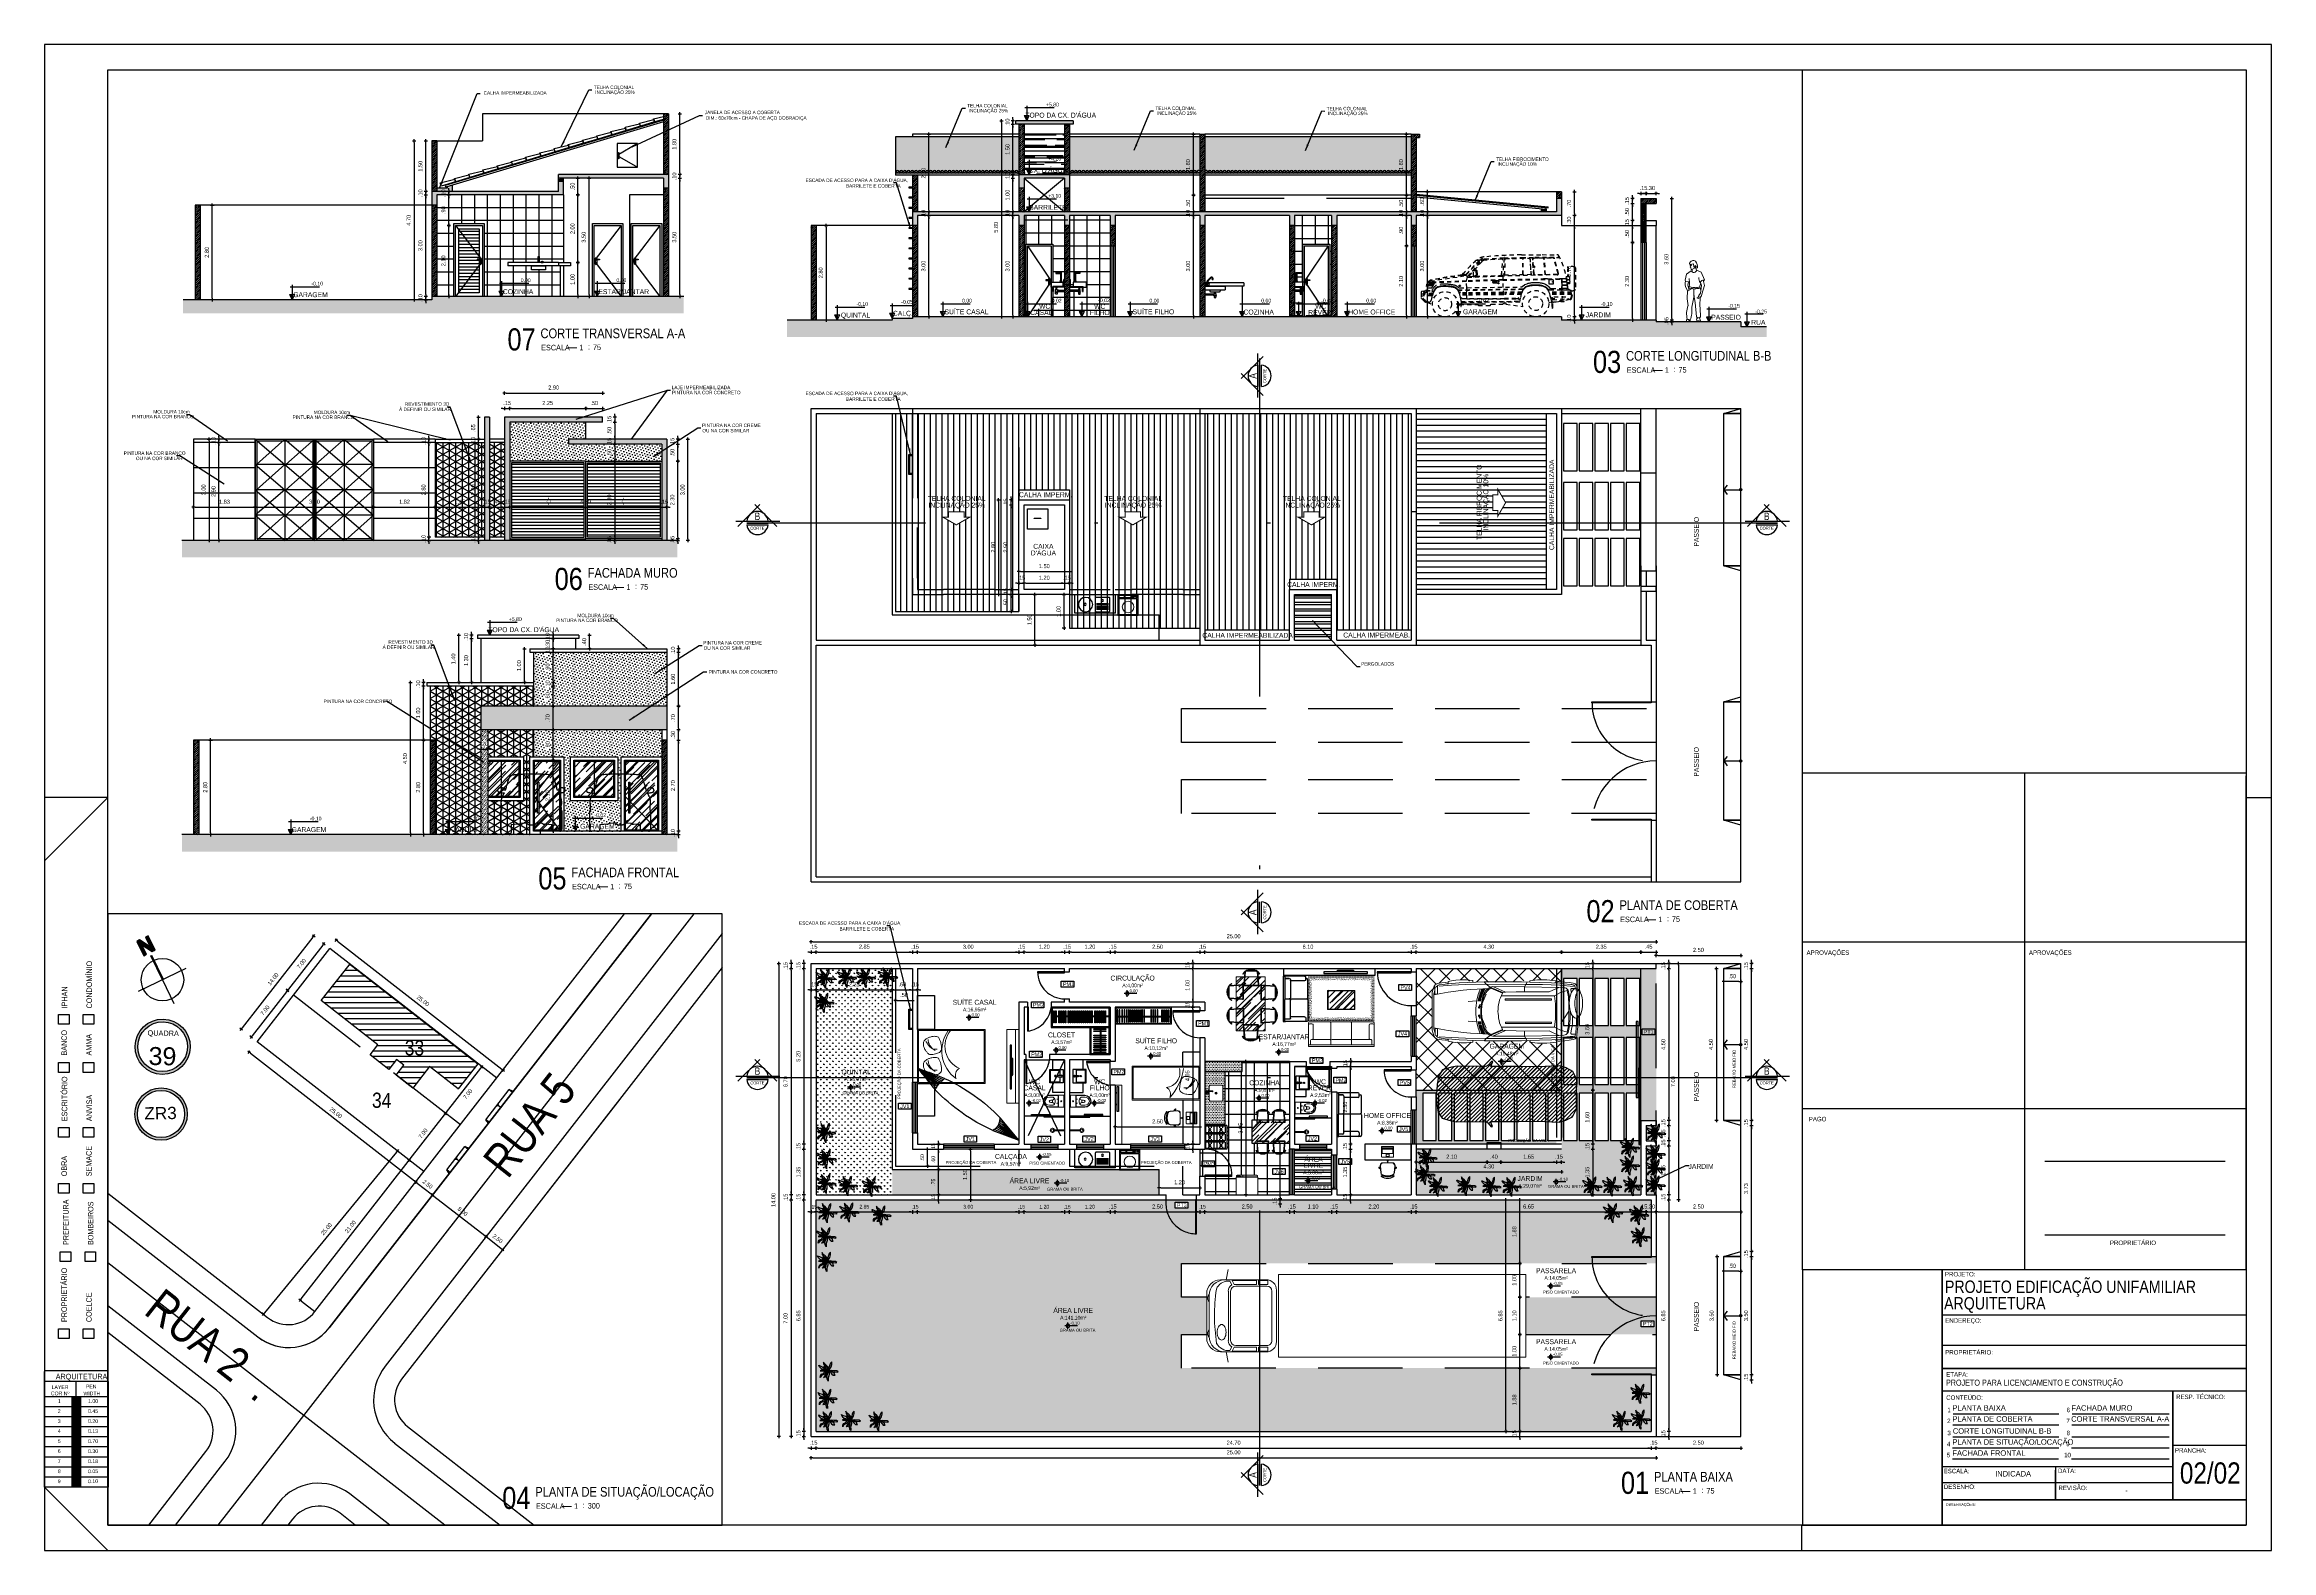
# Model space of a CAD drawing. Header units: millimetres. Extents: x 3955 to 10567, y -112 to 1797.
# Drawn here: x 5238.4 to 5304.3, y 996 to 1040.5 of the extents above; entities that cross this region are included whole.
import ezdxf
from ezdxf.enums import TextEntityAlignment as Align

# ---------------------------------------------------------------- set-up
doc = ezdxf.new("R2010")
doc.units = ezdxf.units.MM
doc.header["$LTSCALE"] = 20
for name, pattern in [('CONTINU', [0]), ('CONTINUO', [0]), ('DASHDOT', [1, 0.5, -0.25, 0, -0.25]), ('DASHDOT2', [0.5, 0.25, -0.125, 0, -0.125]), ('DASHED', [0.75, 0.5, -0.25]), ('DIVIDE', [1.25, 0.5, -0.25, 0, -0.25, 0, -0.25]), ('HIDDEN', [0.375, 0.25, -0.125]), ('HIDDEN2', [0.1875, 0.125, -0.0625])]:
    doc.linetypes.add(name, pattern=pattern)
for name, color, linetype in [('001', 5, 'Continuous'), ('003', 3, 'Continuous'), ('a-pem-m', 6, 'Continuous'), ('AME_FRZ', 7, 'Continuous'), ('AR-MOB', 252, 'Continuous'), ('Calçada', 1, 'Continuous'), ('COTA', 7, 'Continuous'), ('COTAS', 7, 'Continuous'), ('COTAS01', 7, 'Continuous'), ('COZINHA', 6, 'Continuous'), ('DIVERSOS', 1, 'Continuous'), ('E-hatch', 8, 'Continuous'), ('E-Pen-B', 5, 'Continuous'), ('E-pen-y', 2, 'Continuous'), ('E-prj-w', 7, 'HIDDEN2'), ('E-txt-g', 3, 'Continuous'), ('E-TXT-Y', 2, 'Continuous'), ('EIXO DAS VIAS', 252, 'DASHDOT'), ('ESPECIFICAÇÃO02', 7, 'Continuous'), ('ESQUADRIA', 3, 'Continuous'), ('ESQUQDRIA', 2, 'Continuous'), ('LAYER1', 2, 'Continuous'), ('LAYER7', 4, 'Continuous'), ("LINHA - PROJETU'S", 1, 'Continuous'), ('LINHA PISO', 9, 'Continuous'), ('Lotes', 2, 'Continuous'), ('MOB', 251, 'Continuous'), ('Nomes de Ruas', 3, 'Continuous'), ('Numero de lotes', 5, 'Continuous'), ('númeraçãoquadras', 4, 'Continuous'), ('PAREDE', 5, 'Continuous'), ('pergolado', 8, 'Continuous'), ("PRANCHA - PROJETU'S", 7, 'Continuous'), ('TEXTO', 3, 'Continuous'), ('URBANIZACAO', 20, 'Continuous'), ('Área Verde Geral', 98, 'Continuous')]:
    doc.layers.add(name, color=color, linetype=linetype)
for name, color, linetype, lineweight in [('E-Cta-W', 7, 'Continuous', 20), ('E-Lay-9', 9, 'Continuous', 9), ('E-Pen-G', 3, 'Continuous', 30), ('E-Txt-W', 7, 'Continuous', 20)]:
    doc.layers.add(name, color=color, linetype=linetype, lineweight=lineweight)
doc.styles.add('F2', font='ARIALN.TTF')
doc.styles.add('REG60', font='romans.shx', dxfattribs={"width": 0.8, "height": 0.15})
doc.styles.add('REG80', font='romans.shx', dxfattribs={"width": 0.8, "height": 0.2})
doc.styles.get("Standard").update_dxf_attribs({"font": 'arial.ttf'})
doc.styles.add('STYLE1', font='sanss___.ttf')
doc.dimstyles.new('ARQUITETURA', dxfattribs={"dimtxt": 0.11, "dimasz": 0.05, "dimexe": 0.1, "dimexo": 0, "dimgap": 0.1, "dimtad": 1, "dimzin": 5, "dimdsep": 46, "dimtxsty": 'F2', "dimblk": 'COTA', "dimcen": 0, "dimse1": 1, "dimse2": 1, "dimadec": 0, "dimazin": 0, "dimtfac": 2, "dimtix": 1, "dimtmove": 2, "dimatfit": 3, "dimldrblk": 'COTA', "dimfxl": 1, "dimtolj": 1, "dimtzin": 5, "dimarcsym": 0})
doc.dimstyles.get("Standard").update_dxf_attribs({"dimtxt": 0.18, "dimasz": 0.18, "dimexe": 0.18, "dimexo": 0.0625, "dimgap": 0.09, "dimtad": 0, "dimtih": 1, "dimtoh": 1, "dimdec": 4, "dimzin": 0, "dimdsep": 46, "dimtxsty": 'Standard', "dimcen": 0.09, "dimadec": 0, "dimazin": 0, "dimtfac": 1, "dimtdec": 4, "dimtofl": 0, "dimtmove": 0, "dimatfit": 3, "dimfxl": 1, "dimtolj": 1, "dimtzin": 0, "dimarcsym": 0})
pattern_1 = [(270, (0, 0), (0.0898025, -0.0898025), [0.0238125, -0.1557925]), (225, (0, 0), (0.0898025612, -0.0898025612), [0.0238125, -0.1031875]), (315, (0, 0), (0.0898025612, 0.0898025612), [0.0238125, -0.1031875])]
pattern_2 = [(90, (0, -8.05732), (-0.174625, 3e-17), [])]
pattern_3 = [(90, (0.1, 48.93023), (-0.381, 8e-17), []), (180, (0.1, 48.93023), (-8e-17, -0.381), [])]
pattern_4 = [(45, (0, 48.930234), (-0.02828427125, 0.02828427125), [])]
pattern_5 = [(45, (-0.58746, 49.68321), (-0.02828427125, 0.02828427125), [])]
pattern_6 = [(45, (0, 0), (-0.02828427125, 0.02828427125), [])]
pattern_7 = [(45, (0, -0.14385), (0.215526147, 0.574736392), [3.81, -0.508, 1.27, -0.254]), (45, (0.14907, 0.18482), (-0.418479935, 0.05926969), [0.762, -0.08382, 1.524, -0.1905]), (45, (-0.06286, 0.09861), (0.8136112046, 1.0542820686), [2.032, -0.3556, 1.016, -0.254])]
pattern_8 = [(45, (0, -0.143854), (-0.01683798023, 0.0505139407), [0, -0.047625])]

# ---------------------------------------------------------------- blocks, each defined once
blk = doc.blocks.new('COTA')
at = {"layer": 'COTA'}
for p, q in [((-1, 0), (1, 0)), ((0, 1), (0, -1))]:
    blk.add_line(p, q, dxfattribs=at)
at = {"layer": 'COTA', "const_width": 0.5}
blk.add_lwpolyline([(-0.25, 0, 1), (0.25, 0, 1)], format="xyb", close=True, dxfattribs=at)
blk = doc.blocks.new('*D228')
at = {"color": 0, "lineweight": -2}
for p, q in [((5261.016, 1013.679), (5260.966, 1013.679)), ((5261.066, 1013.679), (5261.216, 1013.679)), ((5261.266, 1013.679), (5261.316, 1013.679))]:
    blk.add_line(p, q, dxfattribs=at)
at = {"color": 0, "lineweight": -2, "xscale": 0.05, "yscale": 0.05, "zscale": 0.05}
blk.add_blockref('COTA', (5261.066, 1013.679), dxfattribs=at)
at = {"color": 0, "lineweight": -2, "xscale": 0.05, "yscale": 0.05, "zscale": 0.05, "rotation": 180}
blk.add_blockref('COTA', (5261.216, 1013.679), dxfattribs=at)
at = {"color": 0, "insert": (5261.141, 1013.84), "char_height": 0.12, "attachment_point": 5, "style": 'F2'}
blk.add_mtext('\\A1;.15', dxfattribs=at)
blk = doc.blocks.new('*D229')
at = {"color": 0, "lineweight": -2}
blk.add_line((5261.266, 1013.681), (5264.016, 1013.681), dxfattribs=at)
at = {"color": 0, "lineweight": -2, "xscale": 0.05, "yscale": 0.05, "zscale": 0.05, "rotation": 180}
blk.add_blockref('COTA', (5261.216, 1013.681), dxfattribs=at)
at = {"color": 0, "lineweight": -2, "xscale": 0.05, "yscale": 0.05, "zscale": 0.05}
blk.add_blockref('COTA', (5264.066, 1013.681), dxfattribs=at)
at = {"color": 0, "insert": (5262.641, 1013.843), "char_height": 0.12, "attachment_point": 5, "style": 'F2'}
blk.add_mtext('\\A1;2.85', dxfattribs=at)
blk = doc.blocks.new('*D252')
at = {"color": 0, "lineweight": -2}
for p, q in [((5264.016, 1013.679), (5263.966, 1013.679)), ((5264.066, 1013.679), (5264.216, 1013.679)), ((5264.266, 1013.679), (5264.316, 1013.679))]:
    blk.add_line(p, q, dxfattribs=at)
at = {"color": 0, "lineweight": -2, "xscale": 0.05, "yscale": 0.05, "zscale": 0.05}
blk.add_blockref('COTA', (5264.066, 1013.679), dxfattribs=at)
at = {"color": 0, "lineweight": -2, "xscale": 0.05, "yscale": 0.05, "zscale": 0.05, "rotation": 180}
blk.add_blockref('COTA', (5264.216, 1013.679), dxfattribs=at)
at = {"color": 0, "insert": (5264.141, 1013.84), "char_height": 0.12, "attachment_point": 5, "style": 'F2'}
blk.add_mtext('\\A1;.15', dxfattribs=at)
blk = doc.blocks.new('*D253')
at = {"color": 0, "lineweight": -2}
blk.add_line((5264.266, 1013.679), (5267.166, 1013.679), dxfattribs=at)
at = {"color": 0, "lineweight": -2, "xscale": 0.05, "yscale": 0.05, "zscale": 0.05, "rotation": 180}
blk.add_blockref('COTA', (5264.216, 1013.679), dxfattribs=at)
at = {"color": 0, "lineweight": -2, "xscale": 0.05, "yscale": 0.05, "zscale": 0.05}
blk.add_blockref('COTA', (5267.216, 1013.679), dxfattribs=at)
at = {"color": 0, "insert": (5265.716, 1013.84), "char_height": 0.12, "attachment_point": 5, "style": 'F2'}
blk.add_mtext('\\A1;3.00', dxfattribs=at)
blk = doc.blocks.new('*D254')
at = {"color": 0, "lineweight": -2}
for p, q in [((5267.166, 1013.679), (5267.116, 1013.679)), ((5267.216, 1013.679), (5267.366, 1013.679)), ((5267.416, 1013.679), (5267.466, 1013.679))]:
    blk.add_line(p, q, dxfattribs=at)
at = {"color": 0, "lineweight": -2, "xscale": 0.05, "yscale": 0.05, "zscale": 0.05}
blk.add_blockref('COTA', (5267.216, 1013.679), dxfattribs=at)
at = {"color": 0, "lineweight": -2, "xscale": 0.05, "yscale": 0.05, "zscale": 0.05, "rotation": 180}
blk.add_blockref('COTA', (5267.366, 1013.679), dxfattribs=at)
at = {"color": 0, "insert": (5267.291, 1013.84), "char_height": 0.12, "attachment_point": 5, "style": 'F2'}
blk.add_mtext('\\A1;.15', dxfattribs=at)
blk = doc.blocks.new('*D255')
at = {"color": 0, "lineweight": -2}
blk.add_line((5267.416, 1013.679), (5268.516, 1013.679), dxfattribs=at)
at = {"color": 0, "lineweight": -2, "xscale": 0.05, "yscale": 0.05, "zscale": 0.05, "rotation": 180}
blk.add_blockref('COTA', (5267.366, 1013.679), dxfattribs=at)
at = {"color": 0, "lineweight": -2, "xscale": 0.05, "yscale": 0.05, "zscale": 0.05}
blk.add_blockref('COTA', (5268.566, 1013.679), dxfattribs=at)
at = {"color": 0, "insert": (5267.966, 1013.84), "char_height": 0.12, "attachment_point": 5, "style": 'F2'}
blk.add_mtext('\\A1;1.20', dxfattribs=at)
blk = doc.blocks.new('*D256')
at = {"color": 0, "lineweight": -2}
for p, q in [((5268.516, 1013.679), (5268.466, 1013.679)), ((5268.566, 1013.679), (5268.716, 1013.679)), ((5268.766, 1013.679), (5268.816, 1013.679))]:
    blk.add_line(p, q, dxfattribs=at)
at = {"color": 0, "lineweight": -2, "xscale": 0.05, "yscale": 0.05, "zscale": 0.05}
blk.add_blockref('COTA', (5268.566, 1013.679), dxfattribs=at)
at = {"color": 0, "lineweight": -2, "xscale": 0.05, "yscale": 0.05, "zscale": 0.05, "rotation": 180}
blk.add_blockref('COTA', (5268.716, 1013.679), dxfattribs=at)
at = {"color": 0, "insert": (5268.641, 1013.84), "char_height": 0.12, "attachment_point": 5, "style": 'F2'}
blk.add_mtext('\\A1;.15', dxfattribs=at)
blk = doc.blocks.new('*D257')
at = {"color": 0, "lineweight": -2}
blk.add_line((5268.766, 1013.679), (5269.866, 1013.679), dxfattribs=at)
at = {"color": 0, "lineweight": -2, "xscale": 0.05, "yscale": 0.05, "zscale": 0.05, "rotation": 180}
blk.add_blockref('COTA', (5268.716, 1013.679), dxfattribs=at)
at = {"color": 0, "lineweight": -2, "xscale": 0.05, "yscale": 0.05, "zscale": 0.05}
blk.add_blockref('COTA', (5269.916, 1013.679), dxfattribs=at)
at = {"color": 0, "insert": (5269.316, 1013.84), "char_height": 0.12, "attachment_point": 5, "style": 'F2'}
blk.add_mtext('\\A1;1.20', dxfattribs=at)
blk = doc.blocks.new('*D258')
at = {"color": 0, "lineweight": -2}
for p, q in [((5269.866, 1013.679), (5269.816, 1013.679)), ((5269.916, 1013.679), (5270.066, 1013.679)), ((5270.116, 1013.679), (5270.166, 1013.679))]:
    blk.add_line(p, q, dxfattribs=at)
at = {"color": 0, "lineweight": -2, "xscale": 0.05, "yscale": 0.05, "zscale": 0.05}
blk.add_blockref('COTA', (5269.916, 1013.679), dxfattribs=at)
at = {"color": 0, "lineweight": -2, "xscale": 0.05, "yscale": 0.05, "zscale": 0.05, "rotation": 180}
blk.add_blockref('COTA', (5270.066, 1013.679), dxfattribs=at)
at = {"color": 0, "insert": (5269.991, 1013.84), "char_height": 0.12, "attachment_point": 5, "style": 'F2'}
blk.add_mtext('\\A1;.15', dxfattribs=at)
blk = doc.blocks.new('*D259')
at = {"color": 0, "lineweight": -2}
blk.add_line((5270.116, 1013.679), (5272.516, 1013.679), dxfattribs=at)
at = {"color": 0, "lineweight": -2, "xscale": 0.05, "yscale": 0.05, "zscale": 0.05, "rotation": 180}
blk.add_blockref('COTA', (5270.066, 1013.679), dxfattribs=at)
at = {"color": 0, "lineweight": -2, "xscale": 0.05, "yscale": 0.05, "zscale": 0.05}
blk.add_blockref('COTA', (5272.566, 1013.679), dxfattribs=at)
at = {"color": 0, "insert": (5271.316, 1013.84), "char_height": 0.12, "attachment_point": 5, "style": 'F2'}
blk.add_mtext('\\A1;2.50', dxfattribs=at)
blk = doc.blocks.new('*D260')
at = {"color": 0, "lineweight": -2}
for p, q in [((5272.516, 1013.679), (5272.466, 1013.679)), ((5272.566, 1013.679), (5272.716, 1013.679)), ((5272.766, 1013.679), (5272.816, 1013.679))]:
    blk.add_line(p, q, dxfattribs=at)
at = {"color": 0, "lineweight": -2, "xscale": 0.05, "yscale": 0.05, "zscale": 0.05}
blk.add_blockref('COTA', (5272.566, 1013.679), dxfattribs=at)
at = {"color": 0, "lineweight": -2, "xscale": 0.05, "yscale": 0.05, "zscale": 0.05, "rotation": 180}
blk.add_blockref('COTA', (5272.716, 1013.679), dxfattribs=at)
at = {"color": 0, "insert": (5272.641, 1013.84), "char_height": 0.12, "attachment_point": 5, "style": 'F2'}
blk.add_mtext('\\A1;.15', dxfattribs=at)
blk = doc.blocks.new('*D261')
at = {"color": 0, "lineweight": -2}
blk.add_line((5272.766, 1013.679), (5278.766, 1013.679), dxfattribs=at)
at = {"color": 0, "lineweight": -2, "xscale": 0.05, "yscale": 0.05, "zscale": 0.05, "rotation": 180}
blk.add_blockref('COTA', (5272.716, 1013.679), dxfattribs=at)
at = {"color": 0, "lineweight": -2, "xscale": 0.05, "yscale": 0.05, "zscale": 0.05}
blk.add_blockref('COTA', (5278.816, 1013.679), dxfattribs=at)
at = {"color": 0, "insert": (5275.766, 1013.84), "char_height": 0.12, "attachment_point": 5, "style": 'F2'}
blk.add_mtext('\\A1;6.10', dxfattribs=at)
blk = doc.blocks.new('*D262')
at = {"color": 0, "lineweight": -2}
for p, q in [((5278.766, 1013.679), (5278.716, 1013.679)), ((5278.816, 1013.679), (5278.966, 1013.679)), ((5279.016, 1013.679), (5279.066, 1013.679))]:
    blk.add_line(p, q, dxfattribs=at)
at = {"color": 0, "lineweight": -2, "xscale": 0.05, "yscale": 0.05, "zscale": 0.05}
blk.add_blockref('COTA', (5278.816, 1013.679), dxfattribs=at)
at = {"color": 0, "lineweight": -2, "xscale": 0.05, "yscale": 0.05, "zscale": 0.05, "rotation": 180}
blk.add_blockref('COTA', (5278.966, 1013.679), dxfattribs=at)
at = {"color": 0, "insert": (5278.891, 1013.84), "char_height": 0.12, "attachment_point": 5, "style": 'F2'}
blk.add_mtext('\\A1;.15', dxfattribs=at)
blk = doc.blocks.new('*D263')
at = {"color": 0, "lineweight": -2}
blk.add_line((5279.016, 1013.679), (5283.216, 1013.679), dxfattribs=at)
at = {"color": 0, "lineweight": -2, "xscale": 0.05, "yscale": 0.05, "zscale": 0.05, "rotation": 180}
blk.add_blockref('COTA', (5278.966, 1013.679), dxfattribs=at)
at = {"color": 0, "lineweight": -2, "xscale": 0.05, "yscale": 0.05, "zscale": 0.05}
blk.add_blockref('COTA', (5283.266, 1013.679), dxfattribs=at)
at = {"color": 0, "insert": (5281.116, 1013.84), "char_height": 0.12, "attachment_point": 5, "style": 'F2'}
blk.add_mtext('\\A1;4.30', dxfattribs=at)
blk = doc.blocks.new('*D264')
at = {"color": 0, "lineweight": -2}
blk.add_line((5283.316, 1013.679), (5285.566, 1013.679), dxfattribs=at)
at = {"color": 0, "lineweight": -2, "xscale": 0.05, "yscale": 0.05, "zscale": 0.05, "rotation": 180}
blk.add_blockref('COTA', (5283.266, 1013.679), dxfattribs=at)
at = {"color": 0, "lineweight": -2, "xscale": 0.05, "yscale": 0.05, "zscale": 0.05}
blk.add_blockref('COTA', (5285.616, 1013.679), dxfattribs=at)
at = {"color": 0, "insert": (5284.441, 1013.84), "char_height": 0.12, "attachment_point": 5, "style": 'F2'}
blk.add_mtext('\\A1;2.35', dxfattribs=at)
blk = doc.blocks.new('*D265')
at = {"color": 0, "lineweight": -2}
blk.add_line((5285.666, 1013.679), (5286.016, 1013.679), dxfattribs=at)
at = {"color": 0, "lineweight": -2, "xscale": 0.05, "yscale": 0.05, "zscale": 0.05, "rotation": 180}
blk.add_blockref('COTA', (5285.616, 1013.679), dxfattribs=at)
at = {"color": 0, "lineweight": -2, "xscale": 0.05, "yscale": 0.05, "zscale": 0.05}
blk.add_blockref('COTA', (5286.066, 1013.679), dxfattribs=at)
at = {"color": 0, "insert": (5285.841, 1013.84), "char_height": 0.12, "attachment_point": 5, "style": 'F2'}
blk.add_mtext('\\A1;.45', dxfattribs=at)
blk = doc.blocks.new('*D266')
at = {"color": 0, "lineweight": -2}
blk.add_line((5261.116, 1013.989), (5286.016, 1013.989), dxfattribs=at)
at = {"color": 0, "lineweight": -2, "xscale": 0.05, "yscale": 0.05, "zscale": 0.05, "rotation": 180}
blk.add_blockref('COTA', (5261.066, 1013.989), dxfattribs=at)
at = {"color": 0, "lineweight": -2, "xscale": 0.05, "yscale": 0.05, "zscale": 0.05}
blk.add_blockref('COTA', (5286.066, 1013.989), dxfattribs=at)
at = {"color": 0, "insert": (5273.566, 1014.151), "char_height": 0.12, "attachment_point": 5, "style": 'F2'}
blk.add_mtext('\\A1;25.00', dxfattribs=at)
blk = doc.blocks.new('*D267')
at = {"color": 0, "lineweight": -2}
for p, q in [((5260.851, 1013.398), (5260.851, 1013.448)), ((5260.851, 1013.348), (5260.851, 1013.198)), ((5260.851, 1013.148), (5260.851, 1013.098))]:
    blk.add_line(p, q, dxfattribs=at)
at = {"color": 0, "lineweight": -2, "xscale": 0.05, "yscale": 0.05, "zscale": 0.05}
for p, rotation in [((5260.851, 1013.348), 270), ((5260.851, 1013.198), 90)]:
    blk.add_blockref('COTA', p, dxfattribs=dict(at, rotation=rotation))
at = {"color": 0, "insert": (5260.69, 1013.273), "char_height": 0.12, "attachment_point": 5, "rotation": 90, "style": 'F2'}
blk.add_mtext('\\A1;.15', dxfattribs=at)
blk = doc.blocks.new('*D268')
at = {"color": 0, "lineweight": -2}
blk.add_line((5260.851, 1013.148), (5260.851, 1008.048), dxfattribs=at)
at = {"color": 0, "lineweight": -2, "xscale": 0.05, "yscale": 0.05, "zscale": 0.05}
for p, rotation in [((5260.851, 1013.198), 90), ((5260.851, 1007.998), 270)]:
    blk.add_blockref('COTA', p, dxfattribs=dict(at, rotation=rotation))
at = {"color": 0, "insert": (5260.69, 1010.598), "char_height": 0.12, "attachment_point": 5, "rotation": 90, "style": 'F2'}
blk.add_mtext('\\A1;5.20', dxfattribs=at)
blk = doc.blocks.new('*D230')
at = {"color": 0, "lineweight": -2}
for p, q in [((5260.474, 1013.398), (5260.474, 1013.448)), ((5260.474, 1013.348), (5260.474, 1013.198)), ((5260.474, 1013.148), (5260.474, 1013.098))]:
    blk.add_line(p, q, dxfattribs=at)
at = {"color": 0, "lineweight": -2, "xscale": 0.05, "yscale": 0.05, "zscale": 0.05}
for p, rotation in [((5260.474, 1013.348), 270), ((5260.474, 1013.198), 90)]:
    blk.add_blockref('COTA', p, dxfattribs=dict(at, rotation=rotation))
at = {"color": 0, "insert": (5260.312, 1013.273), "char_height": 0.12, "attachment_point": 5, "rotation": 90, "style": 'F2'}
blk.add_mtext('\\A1;.15', dxfattribs=at)
blk = doc.blocks.new('*D231')
at = {"color": 0, "lineweight": -2}
blk.add_line((5260.474, 1013.148), (5260.474, 1006.548), dxfattribs=at)
at = {"color": 0, "lineweight": -2, "xscale": 0.05, "yscale": 0.05, "zscale": 0.05}
for p, rotation in [((5260.474, 1013.198), 90), ((5260.474, 1006.498), 270)]:
    blk.add_blockref('COTA', p, dxfattribs=dict(at, rotation=rotation))
at = {"color": 0, "insert": (5260.312, 1009.848), "char_height": 0.12, "attachment_point": 5, "rotation": 90, "style": 'F2'}
blk.add_mtext('\\A1;6.70', dxfattribs=at)
blk = doc.blocks.new('*D232')
at = {"color": 0, "lineweight": -2}
for p, q in [((5260.474, 1006.548), (5260.474, 1006.598)), ((5260.474, 1006.498), (5260.474, 1006.348)), ((5260.474, 1006.298), (5260.474, 1006.248))]:
    blk.add_line(p, q, dxfattribs=at)
at = {"color": 0, "lineweight": -2, "xscale": 0.05, "yscale": 0.05, "zscale": 0.05}
for p, rotation in [((5260.474, 1006.498), 270), ((5260.474, 1006.348), 90)]:
    blk.add_blockref('COTA', p, dxfattribs=dict(at, rotation=rotation))
at = {"color": 0, "insert": (5260.312, 1006.423), "char_height": 0.12, "attachment_point": 5, "rotation": 90, "style": 'F2'}
blk.add_mtext('\\A1;.15', dxfattribs=at)
blk = doc.blocks.new('*D233')
at = {"color": 0, "lineweight": -2}
for p, q in [((5261.016, 1005.993), (5260.966, 1005.993)), ((5261.066, 1005.993), (5261.216, 1005.993)), ((5261.266, 1005.993), (5261.316, 1005.993))]:
    blk.add_line(p, q, dxfattribs=at)
at = {"color": 0, "lineweight": -2, "xscale": 0.05, "yscale": 0.05, "zscale": 0.05}
blk.add_blockref('COTA', (5261.066, 1005.993), dxfattribs=at)
at = {"color": 0, "lineweight": -2, "xscale": 0.05, "yscale": 0.05, "zscale": 0.05, "rotation": 180}
blk.add_blockref('COTA', (5261.216, 1005.993), dxfattribs=at)
at = {"color": 0, "insert": (5261.141, 1006.149), "char_height": 0.11, "attachment_point": 5, "style": 'F2'}
blk.add_mtext('\\A1;.15', dxfattribs=at)
blk = doc.blocks.new('*D234')
at = {"color": 0, "lineweight": -2}
blk.add_line((5261.266, 1005.993), (5264.016, 1005.993), dxfattribs=at)
at = {"color": 0, "lineweight": -2, "xscale": 0.05, "yscale": 0.05, "zscale": 0.05, "rotation": 180}
blk.add_blockref('COTA', (5261.216, 1005.993), dxfattribs=at)
at = {"color": 0, "lineweight": -2, "xscale": 0.05, "yscale": 0.05, "zscale": 0.05}
blk.add_blockref('COTA', (5264.066, 1005.993), dxfattribs=at)
at = {"color": 0, "insert": (5262.641, 1006.149), "char_height": 0.11, "attachment_point": 5, "style": 'F2'}
blk.add_mtext('\\A1;2.85', dxfattribs=at)
blk = doc.blocks.new('*D269')
at = {"color": 0, "lineweight": -2}
for p, q in [((5264.016, 1005.993), (5263.966, 1005.993)), ((5264.066, 1005.993), (5264.216, 1005.993)), ((5264.266, 1005.993), (5264.316, 1005.993))]:
    blk.add_line(p, q, dxfattribs=at)
at = {"color": 0, "lineweight": -2, "xscale": 0.05, "yscale": 0.05, "zscale": 0.05}
blk.add_blockref('COTA', (5264.066, 1005.993), dxfattribs=at)
at = {"color": 0, "lineweight": -2, "xscale": 0.05, "yscale": 0.05, "zscale": 0.05, "rotation": 180}
blk.add_blockref('COTA', (5264.216, 1005.993), dxfattribs=at)
at = {"color": 0, "insert": (5264.141, 1006.149), "char_height": 0.11, "attachment_point": 5, "style": 'F2'}
blk.add_mtext('\\A1;.15', dxfattribs=at)
blk = doc.blocks.new('*D270')
at = {"color": 0, "lineweight": -2}
blk.add_line((5264.266, 1005.993), (5267.166, 1005.993), dxfattribs=at)
at = {"color": 0, "lineweight": -2, "xscale": 0.05, "yscale": 0.05, "zscale": 0.05, "rotation": 180}
blk.add_blockref('COTA', (5264.216, 1005.993), dxfattribs=at)
at = {"color": 0, "lineweight": -2, "xscale": 0.05, "yscale": 0.05, "zscale": 0.05}
blk.add_blockref('COTA', (5267.216, 1005.993), dxfattribs=at)
at = {"color": 0, "insert": (5265.716, 1006.149), "char_height": 0.11, "attachment_point": 5, "style": 'F2'}
blk.add_mtext('\\A1;3.00', dxfattribs=at)
blk = doc.blocks.new('*D271')
at = {"color": 0, "lineweight": -2}
for p, q in [((5267.166, 1005.993), (5267.116, 1005.993)), ((5267.216, 1005.993), (5267.366, 1005.993)), ((5267.416, 1005.993), (5267.466, 1005.993))]:
    blk.add_line(p, q, dxfattribs=at)
at = {"color": 0, "lineweight": -2, "xscale": 0.05, "yscale": 0.05, "zscale": 0.05}
blk.add_blockref('COTA', (5267.216, 1005.993), dxfattribs=at)
at = {"color": 0, "lineweight": -2, "xscale": 0.05, "yscale": 0.05, "zscale": 0.05, "rotation": 180}
blk.add_blockref('COTA', (5267.366, 1005.993), dxfattribs=at)
at = {"color": 0, "insert": (5267.291, 1006.149), "char_height": 0.11, "attachment_point": 5, "style": 'F2'}
blk.add_mtext('\\A1;.15', dxfattribs=at)
blk = doc.blocks.new('*D272')
at = {"color": 0, "lineweight": -2}
blk.add_line((5267.416, 1005.993), (5268.516, 1005.993), dxfattribs=at)
at = {"color": 0, "lineweight": -2, "xscale": 0.05, "yscale": 0.05, "zscale": 0.05, "rotation": 180}
blk.add_blockref('COTA', (5267.366, 1005.993), dxfattribs=at)
at = {"color": 0, "lineweight": -2, "xscale": 0.05, "yscale": 0.05, "zscale": 0.05}
blk.add_blockref('COTA', (5268.566, 1005.993), dxfattribs=at)
at = {"color": 0, "insert": (5267.966, 1006.149), "char_height": 0.11, "attachment_point": 5, "style": 'F2'}
blk.add_mtext('\\A1;1.20', dxfattribs=at)
blk = doc.blocks.new('*D273')
at = {"color": 0, "lineweight": -2}
for p, q in [((5268.516, 1005.993), (5268.466, 1005.993)), ((5268.566, 1005.993), (5268.716, 1005.993)), ((5268.766, 1005.993), (5268.816, 1005.993))]:
    blk.add_line(p, q, dxfattribs=at)
at = {"color": 0, "lineweight": -2, "xscale": 0.05, "yscale": 0.05, "zscale": 0.05}
blk.add_blockref('COTA', (5268.566, 1005.993), dxfattribs=at)
at = {"color": 0, "lineweight": -2, "xscale": 0.05, "yscale": 0.05, "zscale": 0.05, "rotation": 180}
blk.add_blockref('COTA', (5268.716, 1005.993), dxfattribs=at)
at = {"color": 0, "insert": (5268.641, 1006.149), "char_height": 0.11, "attachment_point": 5, "style": 'F2'}
blk.add_mtext('\\A1;.15', dxfattribs=at)
blk = doc.blocks.new('*D274')
at = {"color": 0, "lineweight": -2}
blk.add_line((5268.766, 1005.993), (5269.866, 1005.993), dxfattribs=at)
at = {"color": 0, "lineweight": -2, "xscale": 0.05, "yscale": 0.05, "zscale": 0.05, "rotation": 180}
blk.add_blockref('COTA', (5268.716, 1005.993), dxfattribs=at)
at = {"color": 0, "lineweight": -2, "xscale": 0.05, "yscale": 0.05, "zscale": 0.05}
blk.add_blockref('COTA', (5269.916, 1005.993), dxfattribs=at)
at = {"color": 0, "insert": (5269.316, 1006.149), "char_height": 0.11, "attachment_point": 5, "style": 'F2'}
blk.add_mtext('\\A1;1.20', dxfattribs=at)
blk = doc.blocks.new('*D275')
at = {"color": 0, "lineweight": -2}
blk.add_line((5270.116, 1008.511), (5272.516, 1008.511), dxfattribs=at)
at = {"color": 0, "lineweight": -2, "xscale": 0.05, "yscale": 0.05, "zscale": 0.05, "rotation": 180}
blk.add_blockref('COTA', (5270.066, 1008.511), dxfattribs=at)
at = {"color": 0, "lineweight": -2, "xscale": 0.05, "yscale": 0.05, "zscale": 0.05}
blk.add_blockref('COTA', (5272.566, 1008.511), dxfattribs=at)
at = {"color": 0, "insert": (5271.316, 1008.672), "char_height": 0.12, "attachment_point": 5, "style": 'F2'}
blk.add_mtext('\\A1;2.50', dxfattribs=at)
blk = doc.blocks.new('*D276')
at = {"color": 0, "lineweight": -2}
blk.add_line((5275.416, 1005.993), (5276.416, 1005.993), dxfattribs=at)
at = {"color": 0, "lineweight": -2, "xscale": 0.05, "yscale": 0.05, "zscale": 0.05, "rotation": 180}
blk.add_blockref('COTA', (5275.366, 1005.993), dxfattribs=at)
at = {"color": 0, "lineweight": -2, "xscale": 0.05, "yscale": 0.05, "zscale": 0.05}
blk.add_blockref('COTA', (5276.466, 1005.993), dxfattribs=at)
at = {"color": 0, "insert": (5275.916, 1006.154), "char_height": 0.12, "attachment_point": 5, "style": 'F2'}
blk.add_mtext('\\A1;1.10', dxfattribs=at)
blk = doc.blocks.new('*D277')
at = {"color": 0, "lineweight": -2}
for p, q in [((5276.416, 1005.993), (5276.366, 1005.993)), ((5276.466, 1005.993), (5276.616, 1005.993)), ((5276.666, 1005.993), (5276.716, 1005.993))]:
    blk.add_line(p, q, dxfattribs=at)
at = {"color": 0, "lineweight": -2, "xscale": 0.05, "yscale": 0.05, "zscale": 0.05}
blk.add_blockref('COTA', (5276.466, 1005.993), dxfattribs=at)
at = {"color": 0, "lineweight": -2, "xscale": 0.05, "yscale": 0.05, "zscale": 0.05, "rotation": 180}
blk.add_blockref('COTA', (5276.616, 1005.993), dxfattribs=at)
at = {"color": 0, "insert": (5276.541, 1006.154), "char_height": 0.12, "attachment_point": 5, "style": 'F2'}
blk.add_mtext('\\A1;.15', dxfattribs=at)
blk = doc.blocks.new('*D278')
at = {"color": 0, "lineweight": -2}
blk.add_line((5279.016, 1005.993), (5285.566, 1005.993), dxfattribs=at)
at = {"color": 0, "lineweight": -2, "xscale": 0.05, "yscale": 0.05, "zscale": 0.05, "rotation": 180}
blk.add_blockref('COTA', (5278.966, 1005.993), dxfattribs=at)
at = {"color": 0, "lineweight": -2, "xscale": 0.05, "yscale": 0.05, "zscale": 0.05}
blk.add_blockref('COTA', (5285.616, 1005.993), dxfattribs=at)
at = {"color": 0, "insert": (5282.291, 1006.154), "char_height": 0.12, "attachment_point": 5, "style": 'F2'}
blk.add_mtext('\\A1;6.65', dxfattribs=at)
blk = doc.blocks.new('*D279')
at = {"color": 0, "lineweight": -2}
for p, q in [((5285.566, 1005.993), (5285.516, 1005.993)), ((5285.616, 1005.993), (5285.766, 1005.993)), ((5285.816, 1005.993), (5285.866, 1005.993))]:
    blk.add_line(p, q, dxfattribs=at)
at = {"color": 0, "lineweight": -2, "xscale": 0.05, "yscale": 0.05, "zscale": 0.05}
blk.add_blockref('COTA', (5285.616, 1005.993), dxfattribs=at)
at = {"color": 0, "lineweight": -2, "xscale": 0.05, "yscale": 0.05, "zscale": 0.05, "rotation": 180}
blk.add_blockref('COTA', (5285.766, 1005.993), dxfattribs=at)
at = {"color": 0, "insert": (5285.691, 1006.154), "char_height": 0.12, "attachment_point": 5, "style": 'F2'}
blk.add_mtext('\\A1;.15', dxfattribs=at)
blk = doc.blocks.new('*D280')
at = {"color": 0, "lineweight": -2}
for p, q in [((5285.716, 1005.993), (5285.666, 1005.993)), ((5285.766, 1005.993), (5286.066, 1005.993)), ((5286.116, 1005.993), (5286.166, 1005.993))]:
    blk.add_line(p, q, dxfattribs=at)
at = {"color": 0, "lineweight": -2, "xscale": 0.05, "yscale": 0.05, "zscale": 0.05}
blk.add_blockref('COTA', (5285.766, 1005.993), dxfattribs=at)
at = {"color": 0, "lineweight": -2, "xscale": 0.05, "yscale": 0.05, "zscale": 0.05, "rotation": 180}
blk.add_blockref('COTA', (5286.066, 1005.993), dxfattribs=at)
at = {"color": 0, "insert": (5285.916, 1006.154), "char_height": 0.12, "attachment_point": 5, "style": 'F2'}
blk.add_mtext('\\A1;.30', dxfattribs=at)
blk = doc.blocks.new('*D281')
at = {"color": 0, "lineweight": -2}
blk.add_line((5286.116, 1005.993), (5288.516, 1005.993), dxfattribs=at)
at = {"color": 0, "lineweight": -2, "xscale": 0.05, "yscale": 0.05, "zscale": 0.05, "rotation": 180}
blk.add_blockref('COTA', (5286.066, 1005.993), dxfattribs=at)
at = {"color": 0, "lineweight": -2, "xscale": 0.05, "yscale": 0.05, "zscale": 0.05}
blk.add_blockref('COTA', (5288.566, 1005.993), dxfattribs=at)
at = {"color": 0, "insert": (5287.316, 1006.154), "char_height": 0.12, "attachment_point": 5, "style": 'F2'}
blk.add_mtext('\\A1;2.50', dxfattribs=at)
blk = doc.blocks.new('*D282')
at = {"color": 0, "lineweight": -2}
for p, q in [((5272.361, 1013.398), (5272.361, 1013.448)), ((5272.361, 1013.348), (5272.361, 1013.198)), ((5272.361, 1013.148), (5272.361, 1013.098))]:
    blk.add_line(p, q, dxfattribs=at)
at = {"color": 0, "lineweight": -2, "xscale": 0.05, "yscale": 0.05, "zscale": 0.05}
for p, rotation in [((5272.361, 1013.348), 270), ((5272.361, 1013.198), 90)]:
    blk.add_blockref('COTA', p, dxfattribs=dict(at, rotation=rotation))
at = {"color": 0, "insert": (5272.2, 1013.273), "char_height": 0.12, "attachment_point": 5, "rotation": 90, "style": 'F2'}
blk.add_mtext('\\A1;.15', dxfattribs=at)
blk = doc.blocks.new('*D283')
at = {"color": 0, "lineweight": -2}
blk.add_line((5272.361, 1013.148), (5272.361, 1012.248), dxfattribs=at)
at = {"color": 0, "lineweight": -2, "xscale": 0.05, "yscale": 0.05, "zscale": 0.05}
for p, rotation in [((5272.361, 1013.198), 90), ((5272.361, 1012.198), 270)]:
    blk.add_blockref('COTA', p, dxfattribs=dict(at, rotation=rotation))
at = {"color": 0, "insert": (5272.2, 1012.698), "char_height": 0.12, "attachment_point": 5, "rotation": 90, "style": 'F2'}
blk.add_mtext('\\A1;1.00', dxfattribs=at)
blk = doc.blocks.new('*D235')
at = {"color": 0, "lineweight": -2}
for p, q in [((5272.361, 1012.248), (5272.361, 1012.298)), ((5272.361, 1012.198), (5272.361, 1012.048)), ((5272.361, 1011.998), (5272.361, 1011.948))]:
    blk.add_line(p, q, dxfattribs=at)
at = {"color": 0, "lineweight": -2, "xscale": 0.05, "yscale": 0.05, "zscale": 0.05}
for p, rotation in [((5272.361, 1012.198), 270), ((5272.361, 1012.048), 90)]:
    blk.add_blockref('COTA', p, dxfattribs=dict(at, rotation=rotation))
at = {"color": 0, "insert": (5272.2, 1012.123), "char_height": 0.12, "attachment_point": 5, "rotation": 90, "style": 'F2'}
blk.add_mtext('\\A1;.15', dxfattribs=at)
blk = doc.blocks.new('*D236')
at = {"color": 0, "lineweight": -2}
blk.add_line((5272.361, 1011.998), (5272.361, 1008.048), dxfattribs=at)
at = {"color": 0, "lineweight": -2, "xscale": 0.05, "yscale": 0.05, "zscale": 0.05}
for p, rotation in [((5272.361, 1012.048), 90), ((5272.361, 1007.998), 270)]:
    blk.add_blockref('COTA', p, dxfattribs=dict(at, rotation=rotation))
at = {"color": 0, "insert": (5272.2, 1010.023), "char_height": 0.12, "attachment_point": 5, "rotation": 90, "style": 'F2'}
blk.add_mtext('\\A1;4.05', dxfattribs=at)
blk = doc.blocks.new('*D284')
at = {"color": 0, "lineweight": -2}
for p, q in [((5272.361, 1008.048), (5272.361, 1008.098)), ((5272.361, 1007.998), (5272.361, 1007.848)), ((5272.361, 1007.798), (5272.361, 1007.748))]:
    blk.add_line(p, q, dxfattribs=at)
at = {"color": 0, "lineweight": -2, "xscale": 0.05, "yscale": 0.05, "zscale": 0.05}
for p, rotation in [((5272.361, 1007.998), 270), ((5272.361, 1007.848), 90)]:
    blk.add_blockref('COTA', p, dxfattribs=dict(at, rotation=rotation))
at = {"color": 0, "insert": (5272.2, 1007.923), "char_height": 0.12, "attachment_point": 5, "rotation": 90, "style": 'F2'}
blk.add_mtext('\\A1;.15', dxfattribs=at)
blk = doc.blocks.new('*D285')
at = {"color": 0, "lineweight": -2}
blk.add_line((5265.781, 1007.798), (5265.781, 1006.398), dxfattribs=at)
at = {"color": 0, "lineweight": -2, "xscale": 0.05, "yscale": 0.05, "zscale": 0.05}
for p, rotation in [((5265.781, 1007.848), 90), ((5265.781, 1006.348), 270)]:
    blk.add_blockref('COTA', p, dxfattribs=dict(at, rotation=rotation))
at = {"color": 0, "insert": (5265.62, 1007.098), "char_height": 0.12, "attachment_point": 5, "rotation": 90, "style": 'F2'}
blk.add_mtext('\\A1;1.50', dxfattribs=at)
blk = doc.blocks.new('*D286')
at = {"color": 0, "lineweight": -2}
for p, q in [((5274.942, 1006.43), (5274.942, 1006.48)), ((5274.942, 1006.23), (5274.942, 1006.38)), ((5274.942, 1006.18), (5274.942, 1006.13))]:
    blk.add_line(p, q, dxfattribs=at)
at = {"color": 0, "lineweight": -2, "xscale": 0.05, "yscale": 0.05, "zscale": 0.05}
for p, rotation in [((5274.942, 1006.38), 270), ((5274.942, 1006.23), 90)]:
    blk.add_blockref('COTA', p, dxfattribs=dict(at, rotation=rotation))
at = {"color": 0, "insert": (5274.781, 1006.305), "char_height": 0.12, "attachment_point": 5, "rotation": 90, "style": 'F2'}
blk.add_mtext('\\A1;.15', dxfattribs=at)
blk = doc.blocks.new('*D237')
at = {"color": 0, "lineweight": -2}
for p, q in [((5277.023, 1006.548), (5277.023, 1006.598)), ((5277.023, 1006.348), (5277.023, 1006.498)), ((5277.023, 1006.298), (5277.023, 1006.248))]:
    blk.add_line(p, q, dxfattribs=at)
at = {"color": 0, "lineweight": -2, "xscale": 0.05, "yscale": 0.05, "zscale": 0.05}
for p, rotation in [((5277.023, 1006.498), 270), ((5277.023, 1006.348), 90)]:
    blk.add_blockref('COTA', p, dxfattribs=dict(at, rotation=rotation))
at = {"color": 0, "insert": (5276.862, 1006.423), "char_height": 0.12, "attachment_point": 5, "rotation": 90, "style": 'F2'}
blk.add_mtext('\\A1;.15', dxfattribs=at)
blk = doc.blocks.new('*D287')
at = {"color": 0, "lineweight": -2}
blk.add_line((5277.023, 1006.548), (5277.023, 1007.798), dxfattribs=at)
at = {"color": 0, "lineweight": -2, "xscale": 0.05, "yscale": 0.05, "zscale": 0.05}
for p, rotation in [((5277.023, 1007.848), 90), ((5277.023, 1006.498), 270)]:
    blk.add_blockref('COTA', p, dxfattribs=dict(at, rotation=rotation))
at = {"color": 0, "insert": (5276.862, 1007.173), "char_height": 0.12, "attachment_point": 5, "rotation": 90, "style": 'F2'}
blk.add_mtext('\\A1;1.35', dxfattribs=at)
blk = doc.blocks.new('*D288')
at = {"color": 0, "lineweight": -2}
for p, q in [((5277.023, 1008.048), (5277.023, 1008.098)), ((5277.023, 1007.848), (5277.023, 1007.998)), ((5277.023, 1007.798), (5277.023, 1007.748))]:
    blk.add_line(p, q, dxfattribs=at)
at = {"color": 0, "lineweight": -2, "xscale": 0.05, "yscale": 0.05, "zscale": 0.05}
for p, rotation in [((5277.023, 1007.998), 270), ((5277.023, 1007.848), 90)]:
    blk.add_blockref('COTA', p, dxfattribs=dict(at, rotation=rotation))
at = {"color": 0, "insert": (5276.862, 1007.923), "char_height": 0.12, "attachment_point": 5, "rotation": 90, "style": 'F2'}
blk.add_mtext('\\A1;.15', dxfattribs=at)
blk = doc.blocks.new('*D289')
at = {"color": 0, "lineweight": -2}
blk.add_line((5277.023, 1008.048), (5277.023, 1010.248), dxfattribs=at)
at = {"color": 0, "lineweight": -2, "xscale": 0.05, "yscale": 0.05, "zscale": 0.05}
for p, rotation in [((5277.023, 1010.298), 90), ((5277.023, 1007.998), 270)]:
    blk.add_blockref('COTA', p, dxfattribs=dict(at, rotation=rotation))
at = {"color": 0, "insert": (5276.862, 1009.098), "char_height": 0.12, "attachment_point": 5, "rotation": 90, "style": 'F2'}
blk.add_mtext('\\A1;2.30', dxfattribs=at)
blk = doc.blocks.new('*D238')
at = {"color": 0, "lineweight": -2}
for p, q in [((5277.029, 1010.498), (5277.029, 1010.548)), ((5277.029, 1010.298), (5277.029, 1010.448)), ((5277.029, 1010.248), (5277.029, 1010.198))]:
    blk.add_line(p, q, dxfattribs=at)
at = {"color": 0, "lineweight": -2, "xscale": 0.05, "yscale": 0.05, "zscale": 0.05}
for p, rotation in [((5277.029, 1010.448), 270), ((5277.029, 1010.298), 90)]:
    blk.add_blockref('COTA', p, dxfattribs=dict(at, rotation=rotation))
at = {"color": 0, "insert": (5276.868, 1010.373), "char_height": 0.12, "attachment_point": 5, "rotation": 90, "style": 'F2'}
blk.add_mtext('\\A1;.15', dxfattribs=at)
blk = doc.blocks.new('Fogão03_6')
at = {"layer": 'a-pem-m', "color": 8}
for p, q in [((-0.35, -0.65), (-0.35, 0)), ((-0.35, 0), (0.35, 0)), ((-0.35, 0), (0.35, 0)), ((-0.35, -0.65), (-0.35, 0)), ((-0.35, -0.65), (0.35, -0.65)), ((-0.35, -0.65), (0.35, -0.65)), ((-0.33, -0.59), (-0.33, -0.03)), ((-0.33, -0.59), (-0.33, -0.03)), ((-0.33, -0.103), (-0.28, -0.103)), ((-0.33, -0.103), (-0.28, -0.103)), ((-0.33, -0.186), (-0.28, -0.186)), ((-0.33, -0.186), (-0.28, -0.186)), ((-0.33, -0.269), (-0.137, -0.269)), ((-0.33, -0.269), (-0.137, -0.269)), ((-0.33, -0.351), (-0.137, -0.351)), ((-0.33, -0.351), (-0.137, -0.351)), ((-0.33, -0.434), (-0.28, -0.434)), ((-0.33, -0.434), (-0.28, -0.434)), ((-0.33, -0.517), (-0.28, -0.517)), ((-0.33, -0.517), (-0.28, -0.517)), ((-0.32, -0.02), (-0.147, -0.02)), ((-0.32, -0.02), (-0.147, -0.02)), ((-0.32, -0.6), (-0.147, -0.6)), ((-0.32, -0.6), (-0.147, -0.6)), ((-0.307, -0.65), (-0.307, -0.67)), ((-0.307, -0.65), (-0.307, -0.67)), ((-0.267, -0.65), (-0.267, -0.67)), ((-0.267, -0.65), (-0.267, -0.67)), ((-0.2, -0.65), (-0.2, -0.67)), ((-0.2, -0.65), (-0.2, -0.67)), ((-0.187, -0.103), (-0.137, -0.103)), ((-0.187, -0.103), (-0.137, -0.103)), ((-0.187, -0.186), (-0.137, -0.186)), ((-0.187, -0.186), (-0.137, -0.186)), ((-0.187, -0.434), (-0.137, -0.434)), ((-0.187, -0.434), (-0.137, -0.434)), ((-0.187, -0.517), (-0.137, -0.517)), ((-0.187, -0.517), (-0.137, -0.517)), ((-0.16, -0.65), (-0.16, -0.67)), ((-0.16, -0.65), (-0.16, -0.67)), ((-0.137, -0.59), (-0.137, -0.03)), ((-0.137, -0.59), (-0.137, -0.03)), ((-0.097, -0.59), (-0.097, -0.03)), ((-0.097, -0.59), (-0.097, -0.03)), ((-0.097, -0.103), (-0.047, -0.103)), ((-0.097, -0.103), (-0.047, -0.103)), ((-0.097, -0.186), (-0.047, -0.186)), ((-0.097, -0.186), (-0.047, -0.186)), ((-0.097, -0.269), (0.097, -0.269)), ((-0.097, -0.269), (0.097, -0.269)), ((-0.097, -0.351), (0.097, -0.351)), ((-0.097, -0.351), (0.097, -0.351)), ((-0.097, -0.434), (-0.047, -0.434)), ((-0.097, -0.434), (-0.047, -0.434)), ((-0.097, -0.517), (-0.047, -0.517)), ((-0.097, -0.517), (-0.047, -0.517)), ((-0.087, -0.02), (0.087, -0.02)), ((-0.087, -0.02), (0.087, -0.02)), ((-0.087, -0.6), (0.087, -0.6)), ((-0.087, -0.6), (0.087, -0.6)), ((-0.073, -0.65), (-0.073, -0.67)), ((-0.073, -0.65), (-0.073, -0.67)), ((-0.034, -0.65), (-0.034, -0.67)), ((-0.034, -0.65), (-0.034, -0.67)), ((0.034, -0.65), (0.034, -0.67)), ((0.034, -0.65), (0.034, -0.67)), ((0.047, -0.103), (0.097, -0.103)), ((0.047, -0.103), (0.097, -0.103)), ((0.047, -0.186), (0.097, -0.186)), ((0.047, -0.186), (0.097, -0.186)), ((0.047, -0.434), (0.097, -0.434)), ((0.047, -0.434), (0.097, -0.434)), ((0.047, -0.517), (0.097, -0.517)), ((0.047, -0.517), (0.097, -0.517)), ((0.073, -0.65), (0.073, -0.67)), ((0.073, -0.65), (0.073, -0.67)), ((0.097, -0.59), (0.097, -0.03)), ((0.097, -0.59), (0.097, -0.03)), ((0.137, -0.59), (0.137, -0.03)), ((0.137, -0.59), (0.137, -0.03)), ((0.137, -0.103), (0.187, -0.103)), ((0.137, -0.103), (0.187, -0.103)), ((0.137, -0.186), (0.187, -0.186)), ((0.137, -0.186), (0.187, -0.186)), ((0.137, -0.269), (0.33, -0.269)), ((0.137, -0.269), (0.33, -0.269)), ((0.137, -0.351), (0.33, -0.351)), ((0.137, -0.351), (0.33, -0.351)), ((0.137, -0.434), (0.187, -0.434)), ((0.137, -0.434), (0.187, -0.434)), ((0.137, -0.517), (0.187, -0.517)), ((0.137, -0.517), (0.187, -0.517)), ((0.147, -0.02), (0.32, -0.02)), ((0.147, -0.02), (0.32, -0.02)), ((0.147, -0.6), (0.32, -0.6)), ((0.147, -0.6), (0.32, -0.6)), ((0.16, -0.65), (0.16, -0.67)), ((0.16, -0.65), (0.16, -0.67)), ((0.2, -0.65), (0.2, -0.67)), ((0.2, -0.65), (0.2, -0.67)), ((0.267, -0.65), (0.267, -0.67)), ((0.267, -0.65), (0.267, -0.67)), ((0.28, -0.103), (0.33, -0.103)), ((0.28, -0.103), (0.33, -0.103)), ((0.28, -0.186), (0.33, -0.186)), ((0.28, -0.186), (0.33, -0.186)), ((0.28, -0.434), (0.33, -0.434)), ((0.28, -0.434), (0.33, -0.434)), ((0.28, -0.517), (0.33, -0.517)), ((0.28, -0.517), (0.33, -0.517)), ((0.307, -0.65), (0.307, -0.67)), ((0.307, -0.65), (0.307, -0.67)), ((0.33, -0.59), (0.33, -0.03)), ((0.33, -0.59), (0.33, -0.03)), ((0.35, -0.65), (0.35, 0)), ((0.35, -0.65), (0.35, 0)), ((-0.267, -0.66), (-0.307, -0.66)), ((-0.267, -0.66), (-0.307, -0.66)), ((-0.267, -0.67), (-0.307, -0.67)), ((-0.267, -0.67), (-0.307, -0.67)), ((-0.16, -0.66), (-0.2, -0.66)), ((-0.16, -0.66), (-0.2, -0.66)), ((-0.16, -0.67), (-0.2, -0.67)), ((-0.16, -0.67), (-0.2, -0.67)), ((-0.034, -0.66), (-0.073, -0.66)), ((-0.034, -0.66), (-0.073, -0.66)), ((-0.034, -0.67), (-0.073, -0.67)), ((-0.034, -0.67), (-0.073, -0.67)), ((0.073, -0.66), (0.034, -0.66)), ((0.073, -0.66), (0.034, -0.66)), ((0.073, -0.67), (0.034, -0.67)), ((0.073, -0.67), (0.034, -0.67)), ((0.2, -0.66), (0.16, -0.66)), ((0.2, -0.66), (0.16, -0.66)), ((0.2, -0.67), (0.16, -0.67)), ((0.2, -0.67), (0.16, -0.67)), ((0.307, -0.66), (0.267, -0.66)), ((0.307, -0.66), (0.267, -0.66)), ((0.307, -0.67), (0.267, -0.67)), ((0.307, -0.67), (0.267, -0.67))]:
    blk.add_line(p, q, dxfattribs=at)
for centre, radius in [((-0.233, -0.144), 0.0341), ((-0.233, -0.144), 0.0341), ((-0.233, -0.476), 0.0341), ((-0.233, -0.476), 0.0341), ((-0.233, -0.144), 0.02), ((-0.233, -0.144), 0.02), ((-0.233, -0.476), 0.02), ((-0.233, -0.476), 0.02), ((0, -0.144), 0.0341), ((0, -0.144), 0.0341), ((0, -0.476), 0.0341), ((0, -0.476), 0.0341), ((0, -0.144), 0.02), ((0, -0.144), 0.02), ((0, -0.476), 0.02), ((0, -0.476), 0.02), ((0.233, -0.144), 0.0341), ((0.233, -0.144), 0.0341), ((0.233, -0.476), 0.0341), ((0.233, -0.476), 0.0341), ((0.233, -0.144), 0.02), ((0.233, -0.144), 0.02), ((0.233, -0.476), 0.02), ((0.233, -0.476), 0.02)]:
    blk.add_circle(centre, radius, dxfattribs=at)
for centre, start, end in [((-0.32, -0.03), 89.99946, 179.99964), ((-0.32, -0.03), 89.99946, 179.99964), ((-0.32, -0.59), 179.99964, 269.99946), ((-0.32, -0.59), 179.99964, 269.99946), ((-0.147, -0.03), 359.99964, 89.99946), ((-0.147, -0.03), 359.99964, 89.99946), ((-0.147, -0.59), 269.99946, 359.99964), ((-0.147, -0.59), 269.99946, 359.99964), ((-0.087, -0.03), 89.99946, 179.99964), ((-0.087, -0.03), 89.99946, 179.99964), ((-0.087, -0.59), 179.99964, 269.99946), ((-0.087, -0.59), 179.99964, 269.99946), ((0.087, -0.03), 359.99964, 89.99946), ((0.087, -0.03), 359.99964, 89.99946), ((0.087, -0.59), 269.99946, 359.99964), ((0.087, -0.59), 269.99946, 359.99964), ((0.147, -0.03), 89.99946, 179.99964), ((0.147, -0.03), 89.99946, 179.99964), ((0.147, -0.59), 179.99964, 269.99946), ((0.147, -0.59), 179.99964, 269.99946), ((0.32, -0.03), 359.99964, 89.99946), ((0.32, -0.03), 359.99964, 89.99946), ((0.32, -0.59), 269.99946, 359.99964), ((0.32, -0.59), 269.99946, 359.99964)]:
    blk.add_arc(centre, 0.01, start, end, dxfattribs=at)
blk = doc.blocks.new('A$C656368A0')
at = {"layer": 'COTAS01', "color": 8}
for p, q in [((0, 1.196), (0, 0)), ((0, 1.196), (0.55, 1.196)), ((0.11, 0.997), (0.11, 0.635)), ((0.15, 0.997), (0.15, 0.635)), ((0.19, 0.997), (0.19, 0.635)), ((0.23, 0.997), (0.23, 0.635)), ((0.27, 0.997), (0.27, 0.635)), ((0, 0), (0.55, 0))]:
    blk.add_line(p, q, dxfattribs=at)
for centre in [(0.374, 0.816), (0.259, 0.305)]:
    blk.add_circle(centre, 0.0307, dxfattribs=at)
at = {"layer": 'ESPECIFICAÇÃO02', "color": 8}
blk.add_lwpolyline([(0.466, 0.633, -0.414214), (0.436, 0.603), (0.065, 0.603, -0.414214), (0.035, 0.633), (0.035, 1.003, -0.414214), (0.065, 1.033), (0.436, 1.033, -0.414214), (0.466, 1.003)], format="xyb", close=True, dxfattribs=at)
blk.add_circle((0.254, 0.315), 0.212, dxfattribs=at)
blk = doc.blocks.new('Maquina de Lavar')
at = {"layer": 'E-Lay-9', "color": 8}
for p, q in [((0.3, 0), (-0.3, 0)), ((-0.3, 0), (-0.3, -0.62)), ((-0.3, -0.62), (0.3, -0.62)), ((-0.08, -0.01), (-0.28, -0.01)), ((-0.28, -0.01), (-0.28, -0.1)), ((0.28, -0.1), (-0.28, -0.1)), ((0.27, -0.13), (-0.27, -0.13)), ((-0.27, -0.13), (-0.27, -0.57)), ((0.25, -0.11), (-0.25, -0.11)), ((-0.25, -0.11), (-0.25, -0.13)), ((-0.25, -0.59), (0.25, -0.59)), ((-0.136, -0.085), (-0.136, -0.01)), ((-0.086, -0.025), (-0.136, -0.025)), ((-0.086, -0.04), (-0.136, -0.04)), ((-0.086, -0.055), (-0.136, -0.055)), ((-0.086, -0.07), (-0.136, -0.07)), ((0.085, -0.085), (-0.136, -0.085)), ((-0.086, -0.085), (-0.086, -0.01)), ((-0.08, -0.01), (-0.08, -0.02)), ((0.28, -0.02), (-0.08, -0.02)), ((0.085, -0.035), (-0.065, -0.035)), ((0.085, -0.085), (0.085, -0.035)), ((0.115, -0.07), (0.115, -0.05)), ((0.25, -0.035), (0.13, -0.035)), ((0.25, -0.085), (0.13, -0.085)), ((0.25, -0.13), (0.25, -0.11)), ((0.265, -0.07), (0.265, -0.05)), ((0.27, -0.57), (0.27, -0.13)), ((0.28, -0.1), (0.28, -0.02)), ((0.3, -0.62), (0.3, 0))]:
    blk.add_line(p, q, dxfattribs=at)
for centre, radius in [((-0.237, -0.048), 0.0227), ((-0.174, -0.048), 0.0227), ((0, -0.37), 0.17)]:
    blk.add_circle(centre, radius, dxfattribs=at)
for centre, radius, start, end in [((-0.25, -0.57), 0.02, 180, 270), ((-0.065, -0.02), 0.015, 180, 270), ((0.13, -0.05), 0.015, 90, 180), ((0.13, -0.07), 0.015, 180, 270), ((0.25, -0.05), 0.015, 360, 90), ((0.25, -0.07), 0.015, 270, 360), ((0.25, -0.57), 0.02, 270, 360)]:
    blk.add_arc(centre, radius, start, end, dxfattribs=at)
blk = doc.blocks.new('GELAD-VS')
at = {"color": 8}
blk.add_line((-0.096, -0.313), (-0.096, -0.315), dxfattribs=at)
for points in [[(-0.295, 0.27), (0.34, 0.27)], [(-0.295, 0.27), (-0.295, -0.252)], [(0.34, 0.27), (0.34, -0.252)], [(-0.295, -0.252), (0.34, -0.252)], [(-0.292, -0.267), (-0.292, -0.286), (-0.291, -0.29), (-0.291, -0.294), (-0.289, -0.298), (-0.286, -0.301), (-0.283, -0.304), (-0.28, -0.306), (-0.276, -0.308), (-0.272, -0.309), (-0.269, -0.309), (-0.265, -0.31), (-0.261, -0.31), (-0.258, -0.31), (-0.254, -0.311), (-0.251, -0.311), (-0.247, -0.312), (-0.243, -0.312), (-0.24, -0.312), (-0.236, -0.313), (-0.232, -0.313), (-0.228, -0.313), (-0.225, -0.314), (-0.221, -0.314), (-0.218, -0.314), (-0.214, -0.315), (-0.21, -0.315), (-0.206, -0.315), (-0.203, -0.315), (-0.199, -0.315), (-0.196, -0.315), (-0.192, -0.316), (-0.188, -0.316), (-0.184, -0.316), (-0.181, -0.316), (-0.177, -0.316), (-0.174, -0.316), (-0.17, -0.317), (-0.166, -0.317), (-0.162, -0.317), (-0.159, -0.317), (-0.155, -0.317), (-0.151, -0.317), (-0.148, -0.317), (-0.144, -0.317), (-0.14, -0.317), (-0.137, -0.317), (-0.133, -0.317), (-0.129, -0.316), (-0.126, -0.316), (-0.122, -0.316), (-0.118, -0.316), (-0.115, -0.316), (-0.111, -0.316), (-0.107, -0.315), (-0.104, -0.315), (-0.1, -0.315), (-0.096, -0.315)], [(-0.29, -0.265), (-0.29, -0.265), (-0.29, -0.265), (-0.29, -0.265), (-0.29, -0.265), (-0.29, -0.265), (-0.29, -0.265), (-0.291, -0.265), (-0.291, -0.265), (-0.291, -0.266), (-0.291, -0.266), (-0.291, -0.266), (-0.291, -0.266), (-0.291, -0.266), (-0.291, -0.266), (-0.291, -0.267)], [(-0.124, -0.265), (-0.29, -0.265)], [(-0.286, -0.252), (-0.286, -0.265)], [(-0.264, -0.265), (-0.264, -0.265), (-0.264, -0.265), (-0.264, -0.265), (-0.264, -0.265), (-0.264, -0.265), (-0.264, -0.265), (-0.264, -0.265), (-0.264, -0.265)], [(-0.262, -0.267), (-0.262, -0.266), (-0.262, -0.266), (-0.262, -0.266), (-0.262, -0.266), (-0.262, -0.266), (-0.262, -0.266), (-0.262, -0.265), (-0.263, -0.265), (-0.263, -0.265), (-0.263, -0.265), (-0.264, -0.265), (-0.264, -0.265)], [(-0.262, -0.267), (-0.262, -0.269)], [(-0.249, -0.283), (-0.251, -0.282), (-0.254, -0.281), (-0.256, -0.28), (-0.258, -0.278), (-0.26, -0.276), (-0.261, -0.274), (-0.262, -0.271), (-0.262, -0.269)], [(-0.112, -0.265), (-0.146, -0.275), (-0.18, -0.281), (-0.215, -0.284), (-0.249, -0.283)], [(-0.124, -0.265), (-0.122, -0.265), (-0.121, -0.265), (-0.119, -0.265), (-0.119, -0.265), (-0.118, -0.265)], [(-0.121, -0.265), (-0.122, -0.265)], [(-0.118, -0.265), (-0.118, -0.265)], [(-0.112, -0.265), (-0.113, -0.265), (-0.113, -0.265), (-0.113, -0.265), (-0.114, -0.265), (-0.114, -0.265), (-0.114, -0.265), (-0.115, -0.265), (-0.116, -0.265), (-0.116, -0.265), (-0.117, -0.265), (-0.118, -0.265), (-0.118, -0.265)], [(-0.118, -0.265), (-0.118, -0.265)], [(-0.112, -0.265), (-0.096, -0.265)], [(-0.097, -0.265), (-0.112, -0.265), (-0.112, -0.265), (-0.112, -0.265), (-0.112, -0.265), (-0.112, -0.265)], [(-0.097, -0.265), (-0.097, -0.265), (-0.097, -0.265), (-0.097, -0.265), (-0.097, -0.265), (-0.097, -0.265), (-0.097, -0.265), (-0.097, -0.265), (-0.097, -0.265), (-0.097, -0.265), (-0.097, -0.265), (-0.097, -0.265), (-0.097, -0.265)], [(-0.096, -0.265), (0.34, -0.265)], [(-0.096, -0.265), (-0.096, -0.265), (-0.096, -0.265), (-0.096, -0.265), (-0.096, -0.266)], [(-0.096, -0.265), (-0.096, -0.266)], [(-0.096, -0.265), (-0.096, -0.309)], [(-0.096, -0.265), (-0.096, -0.314), (-0.096, -0.309)], [(-0.096, -0.266), (-0.096, -0.308)], [(-0.096, -0.267), (-0.096, -0.267)], [(-0.096, -0.308), (-0.096, -0.308), (-0.096, -0.308)], [(-0.096, -0.311), (-0.096, -0.311), (-0.096, -0.311), (-0.096, -0.311), (-0.096, -0.311), (-0.096, -0.31), (-0.096, -0.31), (-0.096, -0.31), (-0.096, -0.31), (-0.096, -0.31), (-0.096, -0.31), (-0.096, -0.309), (-0.096, -0.309), (-0.096, -0.309), (-0.096, -0.308), (-0.096, -0.308)], [(-0.096, -0.309), (-0.096, -0.31)], [(-0.096, -0.31), (-0.096, -0.311)], [(-0.096, -0.311), (-0.096, -0.311)], [(-0.096, -0.311), (-0.096, -0.314)], [(-0.096, -0.312), (-0.096, -0.312)], [(-0.096, -0.313), (-0.096, -0.313)], [(-0.08, -0.314), (-0.084, -0.314), (-0.096, -0.314), (-0.096, -0.314)], [(-0.066, -0.314), (-0.071, -0.314), (-0.08, -0.314)], [(-0.066, -0.265), (-0.066, -0.265), (-0.066, -0.265), (-0.066, -0.265), (-0.066, -0.265), (-0.066, -0.265), (-0.066, -0.265), (-0.066, -0.265), (-0.066, -0.265), (-0.066, -0.265), (-0.066, -0.265), (-0.066, -0.265), (-0.066, -0.265), (-0.066, -0.265), (-0.066, -0.265), (-0.066, -0.265), (-0.066, -0.265), (-0.066, -0.265), (-0.066, -0.265), (-0.066, -0.265), (-0.066, -0.265)], [(-0.066, -0.314), (0.245, -0.315)], [(0.158, -0.265), (0.142, -0.265)], [(0.142, -0.265), (0.158, -0.265), (0.158, -0.265), (0.158, -0.265), (0.158, -0.265), (0.158, -0.265)], [(0.158, -0.265), (0.158, -0.265), (0.159, -0.265), (0.159, -0.265), (0.159, -0.265), (0.16, -0.265), (0.16, -0.265), (0.161, -0.265), (0.161, -0.265), (0.162, -0.265), (0.163, -0.265), (0.164, -0.265), (0.164, -0.265)], [(0.164, -0.265), (0.164, -0.265)], [(0.164, -0.265), (0.164, -0.265)], [(0.169, -0.265), (0.168, -0.265), (0.167, -0.265), (0.165, -0.265), (0.165, -0.265), (0.164, -0.265)], [(0.167, -0.265), (0.168, -0.265)], [(0.169, -0.265), (0.336, -0.265)], [(0.219, -0.316), (0.219, -0.316)], [(0.227, -0.316), (0.227, -0.316)], [(0.318, -0.309), (0.315, -0.309), (0.311, -0.31), (0.307, -0.31), (0.304, -0.31), (0.3, -0.311), (0.296, -0.311), (0.292, -0.312), (0.289, -0.312), (0.286, -0.312), (0.282, -0.313), (0.278, -0.313), (0.274, -0.313), (0.27, -0.314), (0.267, -0.314), (0.263, -0.314), (0.26, -0.315), (0.256, -0.315), (0.252, -0.315), (0.249, -0.315), (0.245, -0.315)], [(0.309, -0.265), (0.309, -0.265), (0.309, -0.265), (0.309, -0.265), (0.309, -0.265), (0.309, -0.265), (0.309, -0.265)], [(0.338, -0.286), (0.337, -0.29), (0.336, -0.294), (0.335, -0.298), (0.332, -0.301), (0.329, -0.304), (0.325, -0.306), (0.322, -0.308), (0.318, -0.309)], [(0.332, -0.252), (0.332, -0.265)], [(0.338, -0.266), (0.338, -0.266), (0.338, -0.266), (0.338, -0.266), (0.338, -0.266), (0.338, -0.266), (0.338, -0.266), (0.338, -0.266), (0.337, -0.265), (0.337, -0.265), (0.336, -0.265), (0.336, -0.265), (0.336, -0.265), (0.336, -0.265), (0.336, -0.265), (0.336, -0.265)], [(0.338, -0.267), (0.338, -0.286)]]:
    blk.add_lwpolyline(points, dxfattribs=at)
blk = doc.blocks.new('*D290')
at = {"color": 0, "lineweight": -2}
for p, q in [((5272.516, 1005.993), (5272.466, 1005.993)), ((5272.566, 1005.993), (5272.716, 1005.993)), ((5272.766, 1005.993), (5272.816, 1005.993))]:
    blk.add_line(p, q, dxfattribs=at)
at = {"color": 0, "lineweight": -2, "xscale": 0.05, "yscale": 0.05, "zscale": 0.05}
blk.add_blockref('COTA', (5272.566, 1005.993), dxfattribs=at)
at = {"color": 0, "lineweight": -2, "xscale": 0.05, "yscale": 0.05, "zscale": 0.05, "rotation": 180}
blk.add_blockref('COTA', (5272.716, 1005.993), dxfattribs=at)
at = {"color": 0, "insert": (5272.641, 1006.149), "char_height": 0.11, "attachment_point": 5, "style": 'F2'}
blk.add_mtext('\\A1;.15', dxfattribs=at)
blk = doc.blocks.new('*D291')
at = {"color": 0, "lineweight": -2}
blk.add_line((5272.766, 1005.993), (5275.166, 1005.993), dxfattribs=at)
at = {"color": 0, "lineweight": -2, "xscale": 0.05, "yscale": 0.05, "zscale": 0.05, "rotation": 180}
blk.add_blockref('COTA', (5272.716, 1005.993), dxfattribs=at)
at = {"color": 0, "lineweight": -2, "xscale": 0.05, "yscale": 0.05, "zscale": 0.05}
blk.add_blockref('COTA', (5275.216, 1005.993), dxfattribs=at)
at = {"color": 0, "insert": (5273.966, 1006.154), "char_height": 0.12, "attachment_point": 5, "style": 'F2'}
blk.add_mtext('\\A1;2.50', dxfattribs=at)
blk = doc.blocks.new('*D292')
at = {"color": 0, "lineweight": -2}
blk.add_line((5273.93, 1010.398), (5273.93, 1006.548), dxfattribs=at)
at = {"color": 0, "lineweight": -2, "xscale": 0.05, "yscale": 0.05, "zscale": 0.05}
for p, rotation in [((5273.93, 1010.448), 90), ((5273.93, 1006.498), 270)]:
    blk.add_blockref('COTA', p, dxfattribs=dict(at, rotation=rotation))
at = {"color": 0, "insert": (5273.769, 1008.473), "char_height": 0.12, "attachment_point": 5, "rotation": 90, "style": 'F2'}
blk.add_mtext('\\A1;3.95', dxfattribs=at)
blk = doc.blocks.new('*D250')
at = {"color": 0, "lineweight": -2}
for p, q in [((5275.166, 1005.993), (5275.116, 1005.993)), ((5275.216, 1005.993), (5275.366, 1005.993)), ((5275.416, 1005.993), (5275.466, 1005.993))]:
    blk.add_line(p, q, dxfattribs=at)
at = {"color": 0, "lineweight": -2, "xscale": 0.05, "yscale": 0.05, "zscale": 0.05}
blk.add_blockref('COTA', (5275.216, 1005.993), dxfattribs=at)
at = {"color": 0, "lineweight": -2, "xscale": 0.05, "yscale": 0.05, "zscale": 0.05, "rotation": 180}
blk.add_blockref('COTA', (5275.366, 1005.993), dxfattribs=at)
at = {"color": 0, "insert": (5275.291, 1006.154), "char_height": 0.12, "attachment_point": 5, "style": 'F2'}
blk.add_mtext('\\A1;.15', dxfattribs=at)
blk = doc.blocks.new('*D251')
at = {"color": 0, "lineweight": -2}
for p, q in [((5260.851, 1008.048), (5260.851, 1008.098)), ((5260.851, 1007.998), (5260.851, 1007.848)), ((5260.851, 1007.798), (5260.851, 1007.748))]:
    blk.add_line(p, q, dxfattribs=at)
at = {"color": 0, "lineweight": -2, "xscale": 0.05, "yscale": 0.05, "zscale": 0.05}
for p, rotation in [((5260.851, 1007.998), 270), ((5260.851, 1007.848), 90)]:
    blk.add_blockref('COTA', p, dxfattribs=dict(at, rotation=rotation))
at = {"color": 0, "insert": (5260.69, 1007.923), "char_height": 0.12, "attachment_point": 5, "rotation": 90, "style": 'F2'}
blk.add_mtext('\\A1;.15', dxfattribs=at)
blk = doc.blocks.new('*D239')
at = {"color": 0, "lineweight": -2}
for p, q in [((5269.866, 1005.993), (5269.816, 1005.993)), ((5269.916, 1005.993), (5270.066, 1005.993)), ((5270.116, 1005.993), (5270.166, 1005.993))]:
    blk.add_line(p, q, dxfattribs=at)
at = {"color": 0, "lineweight": -2, "xscale": 0.05, "yscale": 0.05, "zscale": 0.05}
blk.add_blockref('COTA', (5269.916, 1005.993), dxfattribs=at)
at = {"color": 0, "lineweight": -2, "xscale": 0.05, "yscale": 0.05, "zscale": 0.05, "rotation": 180}
blk.add_blockref('COTA', (5270.066, 1005.993), dxfattribs=at)
at = {"color": 0, "insert": (5269.991, 1006.154), "char_height": 0.12, "attachment_point": 5, "style": 'F2'}
blk.add_mtext('\\A1;.15', dxfattribs=at)
blk = doc.blocks.new('*D240')
at = {"color": 0, "lineweight": -2}
blk.add_line((5270.116, 1005.993), (5272.516, 1005.993), dxfattribs=at)
at = {"color": 0, "lineweight": -2, "xscale": 0.05, "yscale": 0.05, "zscale": 0.05, "rotation": 180}
blk.add_blockref('COTA', (5270.066, 1005.993), dxfattribs=at)
at = {"color": 0, "lineweight": -2, "xscale": 0.05, "yscale": 0.05, "zscale": 0.05}
blk.add_blockref('COTA', (5272.566, 1005.993), dxfattribs=at)
at = {"color": 0, "insert": (5271.316, 1006.154), "char_height": 0.12, "attachment_point": 5, "style": 'F2'}
blk.add_mtext('\\A1;2.50', dxfattribs=at)
blk = doc.blocks.new('REDE-flat-1')
at = {"color": 8, "linetype": 'HIDDEN2'}
for p, q in [((0, 0), (-0.705, 0.062)), ((0, 0), (-0.688, 0.014)), ((-3.104, -0.347), (-2.419, -0.081)), ((-3.104, -0.347), (-2.442, -0.14)), ((-3.104, -0.347), (-2.458, -0.191)), ((-3.104, -0.347), (-2.467, -0.238)), ((-3.104, -0.347), (-2.469, -0.281)), ((-3.104, -0.347), (-2.462, -0.324)), ((-3.104, -0.347), (-2.448, -0.367)), ((-3.104, -0.347), (-2.428, -0.413)), ((0, 0), (-0.674, -0.031)), ((0, 0), (-0.663, -0.075)), ((0, 0), (-0.657, -0.119)), ((0, 0), (-0.653, -0.165)), ((0, 0), (-0.652, -0.211))]:
    blk.add_line(p, q, dxfattribs=at)
blk.add_lwpolyline([(-2.41, -0.45), (-3.104, -0.347), (-2.419, -0.081)], dxfattribs=at)
for centre, radius, start, end in [((-1.073, -4.539), 4.656, 85.673, 106.8028), ((-2.019, 4.147), 4.614, 265.142, 287.2335)]:
    blk.add_arc(centre, radius, start, end, dxfattribs=at)
blk.add_open_spline([(-0.652, -0.26), (-0.652, -0.2), (-0.651, -0.074), (-0.697, 0.042), (-0.722, 0.103), (-0.722, 0.104), (-0.722, 0.104), (-0.722, 0.104)], degree=3, knots=[0, 0, 0, 0, 0.1780514, 0.3725016, 0.3725016, 0.3725016, 0.3740121, 0.3740121, 0.3740121, 0.3740121], dxfattribs=at)
for points in [[(-0.722, 0.103), (-0.722, 0.104), (-0.722, 0.104), (-0.722, 0.104)], [(-0.722, 0.104), (-0.481, 0.07), (-0.241, 0.035), (0, 0)], [(0, 0), (-0.217, -0.087), (-0.435, -0.173), (-0.652, -0.26)]]:
    blk.add_open_spline(points, degree=3, dxfattribs=at)
blk.add_spline([(-2.41, -0.45), (-2.469, -0.28), (-2.419, -0.081)], degree=3, dxfattribs=at)
blk = doc.blocks.new('*D241')
at = {"color": 0, "lineweight": -2}
for p, q in [((5286.438, 1013.398), (5286.438, 1013.448)), ((5286.438, 1013.348), (5286.438, 1013.198)), ((5286.438, 1013.148), (5286.438, 1013.098))]:
    blk.add_line(p, q, dxfattribs=at)
at = {"color": 0, "lineweight": -2, "xscale": 0.05, "yscale": 0.05, "zscale": 0.05}
for p, rotation in [((5286.438, 1013.348), 270), ((5286.438, 1013.198), 90)]:
    blk.add_blockref('COTA', p, dxfattribs=dict(at, rotation=rotation))
at = {"color": 0, "insert": (5286.276, 1013.273), "char_height": 0.12, "attachment_point": 5, "rotation": 90, "style": 'F2'}
blk.add_mtext('\\A1;.15', dxfattribs=at)
blk = doc.blocks.new('*D242')
at = {"color": 0, "lineweight": -2}
blk.add_line((5286.438, 1013.148), (5286.438, 1008.748), dxfattribs=at)
at = {"color": 0, "lineweight": -2, "xscale": 0.05, "yscale": 0.05, "zscale": 0.05}
for p, rotation in [((5286.438, 1013.198), 90), ((5286.438, 1008.698), 270)]:
    blk.add_blockref('COTA', p, dxfattribs=dict(at, rotation=rotation))
at = {"color": 0, "insert": (5286.276, 1010.948), "char_height": 0.12, "attachment_point": 5, "rotation": 90, "style": 'F2'}
blk.add_mtext('\\A1;4.50', dxfattribs=at)
blk = doc.blocks.new('*D243')
at = {"color": 0, "lineweight": -2}
for p, q in [((5286.438, 1008.748), (5286.438, 1008.798)), ((5286.438, 1008.698), (5286.438, 1008.548)), ((5286.438, 1008.498), (5286.438, 1008.448))]:
    blk.add_line(p, q, dxfattribs=at)
at = {"color": 0, "lineweight": -2, "xscale": 0.05, "yscale": 0.05, "zscale": 0.05}
for p, rotation in [((5286.438, 1008.698), 270), ((5286.438, 1008.548), 90)]:
    blk.add_blockref('COTA', p, dxfattribs=dict(at, rotation=rotation))
at = {"color": 0, "insert": (5286.276, 1008.623), "char_height": 0.12, "attachment_point": 5, "rotation": 90, "style": 'F2'}
blk.add_mtext('\\A1;.15', dxfattribs=at)
blk = doc.blocks.new('*D244')
at = {"color": 0, "lineweight": -2}
blk.add_line((5286.438, 1008.498), (5286.438, 1008.148), dxfattribs=at)
at = {"color": 0, "lineweight": -2, "xscale": 0.05, "yscale": 0.05, "zscale": 0.05}
for p, rotation in [((5286.438, 1008.548), 90), ((5286.438, 1008.098), 270)]:
    blk.add_blockref('COTA', p, dxfattribs=dict(at, rotation=rotation))
at = {"color": 0, "insert": (5286.277, 1008.323), "char_height": 0.12, "attachment_point": 5, "rotation": 90, "style": 'F2'}
blk.add_mtext('\\A1;.45', dxfattribs=at)
blk = doc.blocks.new('*D245')
at = {"color": 0, "lineweight": -2}
for p, q in [((5286.438, 1008.148), (5286.438, 1008.198)), ((5286.438, 1008.098), (5286.438, 1007.948)), ((5286.438, 1007.898), (5286.438, 1007.848))]:
    blk.add_line(p, q, dxfattribs=at)
at = {"color": 0, "lineweight": -2, "xscale": 0.05, "yscale": 0.05, "zscale": 0.05}
for p, rotation in [((5286.438, 1008.098), 270), ((5286.438, 1007.948), 90)]:
    blk.add_blockref('COTA', p, dxfattribs=dict(at, rotation=rotation))
at = {"color": 0, "insert": (5286.276, 1008.023), "char_height": 0.12, "attachment_point": 5, "rotation": 90, "style": 'F2'}
blk.add_mtext('\\A1;.15', dxfattribs=at)
blk = doc.blocks.new('*D246')
at = {"color": 0, "lineweight": -2}
blk.add_line((5286.438, 1007.898), (5286.438, 1006.548), dxfattribs=at)
at = {"color": 0, "lineweight": -2, "xscale": 0.05, "yscale": 0.05, "zscale": 0.05}
for p, rotation in [((5286.438, 1007.948), 90), ((5286.438, 1006.498), 270)]:
    blk.add_blockref('COTA', p, dxfattribs=dict(at, rotation=rotation))
at = {"color": 0, "insert": (5286.276, 1007.223), "char_height": 0.12, "attachment_point": 5, "rotation": 90, "style": 'F2'}
blk.add_mtext('\\A1;1.45', dxfattribs=at)
blk = doc.blocks.new('*D247')
at = {"color": 0, "lineweight": -2}
for p, q in [((5286.438, 1006.548), (5286.438, 1006.598)), ((5286.438, 1006.498), (5286.438, 1006.348)), ((5286.438, 1006.298), (5286.438, 1006.248))]:
    blk.add_line(p, q, dxfattribs=at)
at = {"color": 0, "lineweight": -2, "xscale": 0.05, "yscale": 0.05, "zscale": 0.05}
for p, rotation in [((5286.438, 1006.498), 270), ((5286.438, 1006.348), 90)]:
    blk.add_blockref('COTA', p, dxfattribs=dict(at, rotation=rotation))
at = {"color": 0, "insert": (5286.276, 1006.423), "char_height": 0.12, "attachment_point": 5, "rotation": 90, "style": 'F2'}
blk.add_mtext('\\A1;.15', dxfattribs=at)
blk = doc.blocks.new('*D227')
at = {"color": 0, "lineweight": -2}
blk.add_line((5286.727, 1013.298), (5286.727, 1006.398), dxfattribs=at)
at = {"color": 0, "lineweight": -2, "xscale": 0.05, "yscale": 0.05, "zscale": 0.05}
for p, rotation in [((5286.727, 1013.348), 90), ((5286.727, 1006.348), 270)]:
    blk.add_blockref('COTA', p, dxfattribs=dict(at, rotation=rotation))
at = {"color": 0, "insert": (5286.566, 1009.848), "char_height": 0.12, "attachment_point": 5, "rotation": 90, "style": 'F2'}
blk.add_mtext('\\A1;7.00', dxfattribs=at)
blk = doc.blocks.new('*D248')
at = {"color": 0, "lineweight": -2}
blk.add_line((5276.666, 1005.993), (5278.766, 1005.993), dxfattribs=at)
at = {"color": 0, "lineweight": -2, "xscale": 0.05, "yscale": 0.05, "zscale": 0.05, "rotation": 180}
blk.add_blockref('COTA', (5276.616, 1005.993), dxfattribs=at)
at = {"color": 0, "lineweight": -2, "xscale": 0.05, "yscale": 0.05, "zscale": 0.05}
blk.add_blockref('COTA', (5278.816, 1005.993), dxfattribs=at)
at = {"color": 0, "insert": (5277.716, 1006.154), "char_height": 0.12, "attachment_point": 5, "style": 'F2'}
blk.add_mtext('\\A1;2.20', dxfattribs=at)
blk = doc.blocks.new('*D249')
at = {"color": 0, "lineweight": -2}
for p, q in [((5278.766, 1005.993), (5278.716, 1005.993)), ((5278.816, 1005.993), (5278.966, 1005.993)), ((5279.016, 1005.993), (5279.066, 1005.993))]:
    blk.add_line(p, q, dxfattribs=at)
at = {"color": 0, "lineweight": -2, "xscale": 0.05, "yscale": 0.05, "zscale": 0.05}
blk.add_blockref('COTA', (5278.816, 1005.993), dxfattribs=at)
at = {"color": 0, "lineweight": -2, "xscale": 0.05, "yscale": 0.05, "zscale": 0.05, "rotation": 180}
blk.add_blockref('COTA', (5278.966, 1005.993), dxfattribs=at)
at = {"color": 0, "insert": (5278.891, 1006.154), "char_height": 0.12, "attachment_point": 5, "style": 'F2'}
blk.add_mtext('\\A1;.15', dxfattribs=at)
blk = doc.blocks.new('*D300')
at = {"color": 0, "lineweight": -2}
blk.add_line((5260.114, 1013.298), (5260.114, 999.398), dxfattribs=at)
at = {"color": 0, "lineweight": -2, "xscale": 0.05, "yscale": 0.05, "zscale": 0.05}
for p, rotation in [((5260.114, 1013.348), 90), ((5260.114, 999.348), 270)]:
    blk.add_blockref('COTA', p, dxfattribs=dict(at, rotation=rotation))
at = {"color": 0, "insert": (5259.952, 1006.348), "char_height": 0.12, "attachment_point": 5, "rotation": 90, "style": 'F2'}
blk.add_mtext('\\A1;14.00', dxfattribs=at)
blk = doc.blocks.new('*D301')
at = {"color": 0, "lineweight": -2}
blk.add_line((5286.116, 1013.585), (5288.516, 1013.585), dxfattribs=at)
at = {"color": 0, "lineweight": -2, "xscale": 0.05, "yscale": 0.05, "zscale": 0.05, "rotation": 180}
blk.add_blockref('COTA', (5286.066, 1013.585), dxfattribs=at)
at = {"color": 0, "lineweight": -2, "xscale": 0.05, "yscale": 0.05, "zscale": 0.05}
blk.add_blockref('COTA', (5288.566, 1013.585), dxfattribs=at)
at = {"color": 0, "insert": (5287.316, 1013.746), "char_height": 0.12, "attachment_point": 5, "style": 'F2'}
blk.add_mtext('\\A1;2.50', dxfattribs=at)
blk = doc.blocks.new('TXT-AMB75')
at = {"layer": 'E-txt-g', "style": 'REG80', "width": 0.8, "flags": 8}
blk.add_attdef('TXT', text='', height=0.2, dxfattribs=at).set_placement((0.005, 0.296), align=Align.CENTER)
at = {"layer": 'E-Txt-W', "style": 'REG60', "width": 0.8, "flags": 8}
blk.add_attdef('TXT', text='', height=0.15, dxfattribs=at).set_placement((0.005, 0.027), align=Align.CENTER)
blk = doc.blocks.new('*D294')
at = {"color": 0, "lineweight": -2}
for p, q in [((5261.016, 999.006), (5260.966, 999.006)), ((5261.066, 999.006), (5261.216, 999.006)), ((5261.266, 999.006), (5261.316, 999.006))]:
    blk.add_line(p, q, dxfattribs=at)
at = {"color": 0, "lineweight": -2, "xscale": 0.05, "yscale": 0.05, "zscale": 0.05}
blk.add_blockref('COTA', (5261.066, 999.006), dxfattribs=at)
at = {"color": 0, "lineweight": -2, "xscale": 0.05, "yscale": 0.05, "zscale": 0.05, "rotation": 180}
blk.add_blockref('COTA', (5261.216, 999.006), dxfattribs=at)
at = {"color": 0, "insert": (5261.141, 999.168), "char_height": 0.12, "attachment_point": 5, "style": 'F2'}
blk.add_mtext('\\A1;.15', dxfattribs=at)
blk = doc.blocks.new('*D295')
at = {"color": 0, "lineweight": -2}
blk.add_line((5261.266, 999.006), (5285.866, 999.006), dxfattribs=at)
at = {"color": 0, "lineweight": -2, "xscale": 0.05, "yscale": 0.05, "zscale": 0.05, "rotation": 180}
blk.add_blockref('COTA', (5261.216, 999.006), dxfattribs=at)
at = {"color": 0, "lineweight": -2, "xscale": 0.05, "yscale": 0.05, "zscale": 0.05}
blk.add_blockref('COTA', (5285.916, 999.006), dxfattribs=at)
at = {"color": 0, "insert": (5273.566, 999.168), "char_height": 0.12, "attachment_point": 5, "style": 'F2'}
blk.add_mtext('\\A1;24.70', dxfattribs=at)
blk = doc.blocks.new('*D296')
at = {"color": 0, "lineweight": -2}
for p, q in [((5285.866, 999.006), (5285.816, 999.006)), ((5285.916, 999.006), (5286.066, 999.006)), ((5286.116, 999.006), (5286.166, 999.006))]:
    blk.add_line(p, q, dxfattribs=at)
at = {"color": 0, "lineweight": -2, "xscale": 0.05, "yscale": 0.05, "zscale": 0.05}
blk.add_blockref('COTA', (5285.916, 999.006), dxfattribs=at)
at = {"color": 0, "lineweight": -2, "xscale": 0.05, "yscale": 0.05, "zscale": 0.05, "rotation": 180}
blk.add_blockref('COTA', (5286.066, 999.006), dxfattribs=at)
at = {"color": 0, "insert": (5285.991, 999.168), "char_height": 0.12, "attachment_point": 5, "style": 'F2'}
blk.add_mtext('\\A1;.15', dxfattribs=at)
blk = doc.blocks.new('*D297')
at = {"color": 0, "lineweight": -2}
blk.add_line((5286.116, 999.006), (5288.516, 999.006), dxfattribs=at)
at = {"color": 0, "lineweight": -2, "xscale": 0.05, "yscale": 0.05, "zscale": 0.05, "rotation": 180}
blk.add_blockref('COTA', (5286.066, 999.006), dxfattribs=at)
at = {"color": 0, "lineweight": -2, "xscale": 0.05, "yscale": 0.05, "zscale": 0.05}
blk.add_blockref('COTA', (5288.566, 999.006), dxfattribs=at)
at = {"color": 0, "insert": (5287.316, 999.168), "char_height": 0.12, "attachment_point": 5, "style": 'F2'}
blk.add_mtext('\\A1;2.50', dxfattribs=at)
blk = doc.blocks.new('*D298')
at = {"color": 0, "lineweight": -2}
blk.add_line((5260.851, 1006.298), (5260.851, 999.548), dxfattribs=at)
at = {"color": 0, "lineweight": -2, "xscale": 0.05, "yscale": 0.05, "zscale": 0.05}
for p, rotation in [((5260.851, 1006.348), 90), ((5260.851, 999.498), 270)]:
    blk.add_blockref('COTA', p, dxfattribs=dict(at, rotation=rotation))
at = {"color": 0, "insert": (5260.69, 1002.923), "char_height": 0.12, "attachment_point": 5, "rotation": 90, "style": 'F2'}
blk.add_mtext('\\A1;6.85', dxfattribs=at)
blk = doc.blocks.new('*D293')
at = {"color": 0, "lineweight": -2}
for p, q in [((5260.851, 999.548), (5260.851, 999.598)), ((5260.851, 999.498), (5260.851, 999.348)), ((5260.851, 999.298), (5260.851, 999.248))]:
    blk.add_line(p, q, dxfattribs=at)
at = {"color": 0, "lineweight": -2, "xscale": 0.05, "yscale": 0.05, "zscale": 0.05}
for p, rotation in [((5260.851, 999.498), 270), ((5260.851, 999.348), 90)]:
    blk.add_blockref('COTA', p, dxfattribs=dict(at, rotation=rotation))
at = {"color": 0, "insert": (5260.69, 999.423), "char_height": 0.12, "attachment_point": 5, "rotation": 90, "style": 'F2'}
blk.add_mtext('\\A1;.15', dxfattribs=at)
blk = doc.blocks.new('*D299')
at = {"color": 0, "lineweight": -2}
blk.add_line((5260.474, 1006.298), (5260.474, 999.398), dxfattribs=at)
at = {"color": 0, "lineweight": -2, "xscale": 0.05, "yscale": 0.05, "zscale": 0.05}
for p, rotation in [((5260.474, 1006.348), 90), ((5260.474, 999.348), 270)]:
    blk.add_blockref('COTA', p, dxfattribs=dict(at, rotation=rotation))
at = {"color": 0, "insert": (5260.312, 1002.848), "char_height": 0.12, "attachment_point": 5, "rotation": 90, "style": 'F2'}
blk.add_mtext('\\A1;7.00', dxfattribs=at)
blk = doc.blocks.new('*D302')
at = {"color": 0, "lineweight": -2}
blk.add_line((5286.438, 1006.298), (5286.438, 999.548), dxfattribs=at)
at = {"color": 0, "lineweight": -2, "xscale": 0.05, "yscale": 0.05, "zscale": 0.05}
for p, rotation in [((5286.438, 1006.348), 90), ((5286.438, 999.498), 270)]:
    blk.add_blockref('COTA', p, dxfattribs=dict(at, rotation=rotation))
at = {"color": 0, "insert": (5286.276, 1002.923), "char_height": 0.12, "attachment_point": 5, "rotation": 90, "style": 'F2'}
blk.add_mtext('\\A1;6.85', dxfattribs=at)
blk = doc.blocks.new('*D303')
at = {"color": 0, "lineweight": -2}
for p, q in [((5286.438, 999.548), (5286.438, 999.598)), ((5286.438, 999.498), (5286.438, 999.348)), ((5286.438, 999.298), (5286.438, 999.248))]:
    blk.add_line(p, q, dxfattribs=at)
at = {"color": 0, "lineweight": -2, "xscale": 0.05, "yscale": 0.05, "zscale": 0.05}
for p, rotation in [((5286.438, 999.498), 270), ((5286.438, 999.348), 90)]:
    blk.add_blockref('COTA', p, dxfattribs=dict(at, rotation=rotation))
at = {"color": 0, "insert": (5286.276, 999.423), "char_height": 0.12, "attachment_point": 5, "rotation": 90, "style": 'F2'}
blk.add_mtext('\\A1;.15', dxfattribs=at)
blk = doc.blocks.new('Cadeira')
at = {"layer": 'E-Lay-9', "color": 8}
for p, q in [((-0.139, 0), (0.139, 0)), ((-0.009, 0.054), (-0.009, 0.077)), ((-0.008, 0), (-0.008, 0.043)), ((-0.008, 0.043), (-0.006, 0.043)), ((0.006, 0.043), (0.007, 0.043)), ((0.007, 0), (0.007, 0.043)), ((0.01, 0.054), (0.01, 0.077)), ((-0.25, -0.159), (-0.265, -0.141)), ((-0.236, -0.147), (-0.251, -0.129)), ((-0.24, -0.165), (-0.241, -0.166)), ((-0.213, -0.185), (-0.241, -0.166)), ((-0.23, -0.156), (-0.231, -0.158)), ((-0.214, -0.162), (-0.23, -0.156)), ((-0.219, -0.084), (-0.2, -0.302)), ((-0.209, -0.094), (-0.19, -0.298)), ((-0.017, -0.396), (-0.017, -0.42)), ((0.017, -0.396), (0.017, -0.42)), ((0.209, -0.094), (0.19, -0.298)), ((0.219, -0.084), (0.2, -0.302)), ((0.213, -0.185), (0.241, -0.166)), ((0.214, -0.162), (0.23, -0.156)), ((0.23, -0.156), (0.231, -0.158)), ((0.236, -0.147), (0.251, -0.129)), ((0.24, -0.165), (0.241, -0.166)), ((0.25, -0.159), (0.265, -0.141))]:
    blk.add_line(p, q, dxfattribs=at)
blk.add_lwpolyline([(0.163, -0.381, -0.237888), (-0.163, -0.381, 0.605717), (-0.174, -0.395, 0.122717), (-0.17, -0.4, 0.323529), (0.17, -0.4, 0.122717), (0.174, -0.395, 0.605717)], format="xyb", close=True, dxfattribs=at)
for centre in [(0, 0.047), (-0.238, -0.158), (0.238, -0.158)]:
    blk.add_circle(centre, 0.005, dxfattribs=at)
for centre, radius, start, end in [((-0.139, -0.08), 0.08, 90, 182.56924), ((0, 0.065), 0.015, 281.63338, 257.45365), ((0, 0.048), 0.0075, 221.81031, 318.18969), ((0.139, -0.08), 0.08, 357.43076, 90), ((-0.25, -0.144), 0.015, 322.54635, 298.36662), ((-0.239, -0.157), 0.0075, 261.81031, 358.18969), ((-0.12, -0.089), 0.0887, 95.59249, 183.25223), ((-0.13, -0.296), 0.07, 185.12125, 243.60471), ((-0.12, -0.292), 0.07, 185.2999, 245.73609), ((-0.182, -0.396), 0.00782, 29.81088, 225.32554), ((-0.163, -0.39), 0.0275, 205.14546, 233.45713), ((0, -0.165), 0.305, 234.12379, 305.87621), ((-0.163, -0.39), 0.0125, 205.14546, 233.1301), ((0, -0.034), 0.362, 243.60471, 296.39529), ((0, -0.025), 0.362, 245.73609, 294.26391), ((0.12, -0.089), 0.0887, 356.74777, 84.40751), ((0.12, -0.292), 0.07, 294.26391, 354.7001), ((0.13, -0.296), 0.07, 296.39529, 354.87875), ((0.182, -0.396), 0.00782, 314.67446, 150.18912), ((0.163, -0.39), 0.0275, 306.54287, 334.85454), ((0.239, -0.157), 0.0075, 181.81031, 278.18969), ((0.25, -0.144), 0.015, 241.63338, 217.45365)]:
    blk.add_arc(centre, radius, start, end, dxfattribs=at)
blk = doc.blocks.new('Notebook')
at = {"layer": 'E-Lay-9', "color": 8}
for p, q in [((-0.175, 0.305), (-0.175, 0.3)), ((-0.175, 0.3), (-0.175, 0.265)), ((0.165, 0.315), (-0.165, 0.315)), ((-0.165, 0.255), (0.165, 0.255)), ((0.175, 0.3), (0.175, 0.305)), ((0.175, 0.265), (0.175, 0.3))]:
    blk.add_line(p, q, dxfattribs=at)
for points in [[(-0.165, 0), (0.165, 0, 0.414214), (0.175, 0.01), (0.175, 0.24, 0.414214), (0.165, 0.25), (-0.165, 0.25, 0.414214), (-0.175, 0.24), (-0.175, 0.01, 0.414214)], [(-0.165, 0.26), (0.165, 0.26, 0.414214), (0.17, 0.265), (0.17, 0.295, 0.414214), (0.165, 0.3), (-0.165, 0.3, 0.414214), (-0.17, 0.295), (-0.17, 0.265, 0.414214)]]:
    blk.add_lwpolyline(points, format="xyb", close=True, dxfattribs=at)
for points in [[(-0.155, 0.11), (0.155, 0.11), (0.155, 0.23), (-0.155, 0.23)], [(-0.105, 0.25), (-0.145, 0.25), (-0.145, 0.255), (-0.105, 0.255)], [(-0.045, 0.02), (0.045, 0.02), (0.045, 0.09), (-0.045, 0.09)], [(0.105, 0.25), (0.145, 0.25), (0.145, 0.255), (0.105, 0.255)]]:
    blk.add_lwpolyline(points, close=True, dxfattribs=at)
for centre, start, end in [((-0.165, 0.305), 90, 180), ((-0.165, 0.265), 180, 270), ((0.165, 0.305), 0, 90), ((0.165, 0.265), 270, 360)]:
    blk.add_arc(centre, 0.01, start, end, dxfattribs=at)
blk = doc.blocks.new('NIVEL')
at = {"layer": 'DIVERSOS'}
h = blk.add_hatch(color=7, dxfattribs=at)
h.paths.add_polyline_path([(0, 0.14, 0.414214), (-0.14, 0), (0, 0)])
h.paths.add_polyline_path([(0, 0), (0, -0.14, 0.414214), (0.14, 0)])
at = {"layer": 'DIVERSOS', "color": 7}
for p, q in [((0.71, 0), (-0.24, 0)), ((0, 0.24), (0, -0.24))]:
    blk.add_line(p, q, dxfattribs=at)
blk.add_circle((0, 0), 0.137, dxfattribs=at)
blk = doc.blocks.new('vaso-s')
at = {"color": 8}
for start, end in [(0, 180), (180, 0)]:
    blk.add_arc((0.08, 0), 0.0143, start, end, dxfattribs=at)
at = {"layer": 'E-Lay-9', "color": 8}
for p, q in [((0, 0.17), (0, 0)), ((0.426, 0.175), (0.005, 0.175)), ((0.16, 0.17), (0.16, 0.17)), ((0.16, 0.17), (0.16, 0)), ((0.426, 0.165), (0.165, 0.165)), ((0.17, 0), (0.17, 0.16)), ((0.213, 0.06), (0.189, 0.06)), ((0.201, 0.048), (0.201, 0.072)), ((0.341, 0.035), (0.341, 0)), ((0.391, 0.035), (0.341, 0.035)), ((0.431, 0.12), (0.346, 0.12)), ((0, -0.17), (0, 0)), ((0.426, -0.175), (0.005, -0.175)), ((0.16, -0.17), (0.16, 0)), ((0.16, -0.17), (0.16, -0.17)), ((0.426, -0.165), (0.165, -0.165)), ((0.17, 0), (0.17, -0.16)), ((0.213, -0.06), (0.189, -0.06)), ((0.201, -0.048), (0.201, -0.072)), ((0.341, -0.035), (0.341, 0)), ((0.391, -0.035), (0.341, -0.035)), ((0.431, -0.12), (0.346, -0.12))]:
    blk.add_line(p, q, dxfattribs=at)
for centre in [(0.201, 0.06), (0.201, -0.06)]:
    blk.add_circle(centre, 0.005, dxfattribs=at)
for centre, radius, start, end in [((0.005, 0.17), 0.005, 90, 180), ((0.155, 0.17), 0.005, 0, 90), ((0.165, 0.17), 0.00495, 180, 270), ((0.165, 0.16), 0.00495, 0, 90), ((0.518, -0.015), 0.262, 163.03545, 176.7233), ((0.346, 0.038), 0.0825, 90, 163.03545), ((0.375, 0.136), 0.107, 206.93947, 250.96472), ((0.391, -0.015), 0.05, 17.4576, 90), ((0.426, -0.015), 0.19, 4.52806, 90), ((0.426, -0.015), 0.18, 4.78019, 90), ((0.431, -0.015), 0.135, 6.37937, 90), ((0.005, -0.17), 0.005, 180, 270), ((0.155, -0.17), 0.005, 270, 0), ((0.165, -0.17), 0.00495, 90, 180), ((0.165, -0.16), 0.00495, 270, 0), ((0.518, 0.015), 0.262, 183.2767, 196.96455), ((0.346, -0.038), 0.0825, 196.96455, 270), ((0.375, -0.136), 0.107, 109.03528, 153.06053), ((0.391, 0.015), 0.05, 270, 342.5424), ((0.426, 0.015), 0.19, 270, 355.47194), ((0.426, 0.015), 0.18, 270, 355.21981), ((0.431, 0.015), 0.135, 270, 353.62063)]:
    blk.add_arc(centre, radius, start, end, dxfattribs=at)
blk = doc.blocks.new('Chuveiro')
at = {"layer": 'E-Lay-9', "color": 8}
for p, q in [((-0.031, 0.016), (-0.36, 0.016)), ((0.051, 0.016), (0.031, 0.016)), ((0.051, 0.016), (0.051, -0.016)), ((-0.031, -0.016), (-0.36, -0.016)), ((0.051, -0.016), (0.031, -0.016))]:
    blk.add_line(p, q, dxfattribs=at)
blk.add_circle((0, 0), 0.0348, dxfattribs=at)
for centre, radius, start, end in [((0, 0), 0.0624, 194.4775, 165.5225), ((0.009, 0), 0.0444, 339.42663, 20.57337)]:
    blk.add_arc(centre, radius, start, end, dxfattribs=at)
blk = doc.blocks.new('CUBA QUADRADA-flat-4-flat-1')
at = {"layer": 'MOB'}
blk.add_lwpolyline([(0, -0.2), (0.4, -0.2), (0.4, 0.2), (0, 0.2)], close=True, dxfattribs=at)
for points in [[(0.155, -0.02), (0.055, -0.03, -1), (0.055, 0.03), (0.155, 0.02, -1)], [(0.155, -0.01), (0.055, -0.02, -1), (0.055, 0.02), (0.155, 0.01, -1)]]:
    blk.add_lwpolyline(points, format="xyb", close=True, dxfattribs=at)
blk.add_lwpolyline([(0.1, -0.025), (0.1, -0.175), (0.375, -0.175), (0.375, 0.175), (0.1, 0.175), (0.1, 0.025)], dxfattribs=at)
for radius in [0.02, 0.0125]:
    blk.add_circle((0.238, 0), radius, dxfattribs=at)
blk = doc.blocks.new('Sofa62')
at = {"color": 8}
for p, q in [((-111.2, 46.3), (-111.2, -31.7)), ((-87.2, 50.3), (-107.2, 50.3)), ((-97.9, 42.5), (-107.2, 42.5)), ((-93.9, 38.5), (-93.9, -11.7)), ((-32.7, 50.3), (-87.2, 50.3)), ((-28.7, -17.7), (-28.7, 46.3)), ((-28.7, -17.7), (-28.7, 46.3)), ((-24.7, 50.3), (42.3, 50.3)), ((46.3, -17.7), (46.3, 46.3)), ((46.3, -17.7), (46.3, 46.3)), ((50.3, 50.3), (124.8, 50.3)), ((111.5, 38.5), (111.5, -11.7)), ((115.5, 42.5), (124.8, 42.5)), ((128.8, 46.3), (128.8, -31.7)), ((-111.2, -39.7), (-111.2, -31.7)), ((128.8, -39.7), (-111.2, -39.7)), ((-109.2, -33.7), (-101.2, -33.7)), ((-103.2, -17.7), (-103.2, -31.7)), ((-101.2, -33.7), (-30.7, -33.7)), ((-99.2, -13.7), (-32.7, -13.7)), ((-28.7, -31.7), (-28.7, -17.7)), ((-28.7, -31.7), (-28.7, -17.7)), ((44.3, -33.7), (-26.7, -33.7)), ((42.3, -13.7), (-24.7, -13.7)), ((46.3, -31.7), (46.3, -17.7)), ((118.8, -33.7), (48.3, -33.7)), ((116.8, -13.7), (50.3, -13.7)), ((126.8, -33.7), (118.8, -33.7)), ((120.8, -17.7), (120.8, -31.7)), ((128.8, -39.7), (128.8, -31.7))]:
    blk.add_line(p, q, dxfattribs=at)
for centre, radius, start, end in [((-107.2, 46.3), 4, 90, 180), ((-107.2, 38.5), 4, 90, 180), ((-97.9, 38.5), 4, 0, 90), ((-32.7, 46.3), 4, 0, 90), ((-24.7, 46.3), 4, 90, 180), ((42.3, 46.3), 4, 0, 90), ((50.3, 46.3), 4, 90, 180), ((115.5, 38.5), 4, 90, 180), ((124.8, 46.3), 4, 0, 90), ((124.8, 38.5), 4, 0, 90), ((-109.2, -31.7), 2, 180, 270), ((-99.2, -17.7), 4, 90, 180), ((-101.2, -31.7), 2, 180, 270), ((-95.9, -11.7), 2, 270, 0), ((-32.7, -17.7), 4, 0, 90), ((-30.7, -31.7), 2, 270, 0), ((-24.7, -17.7), 4, 90, 180), ((-26.7, -31.7), 2, 180, 270), ((42.3, -17.7), 4, 0, 90), ((44.3, -31.7), 2, 270, 0), ((50.3, -17.7), 4, 90, 180), ((48.3, -31.7), 2, 180, 270), ((113.5, -11.7), 2, 180, 270), ((116.8, -17.7), 4, 0, 90), ((118.8, -31.7), 2, 270, 0), ((126.8, -31.7), 2, 270, 0)]:
    blk.add_arc(centre, radius, start, end, dxfattribs=at)
blk = doc.blocks.new('*X208')
at = {"color": 0}
for p, q in [((10.8, 42.525), (10.8, 42.525)), ((10.8, 42.4875), (10.8, 42.4875)), ((10.8, 42.45), (10.8, 42.45)), ((10.8, 42.4125), (10.8, 42.4125)), ((10.8, 42.375), (10.8, 42.375)), ((10.8, 42.3375), (10.8, 42.3375)), ((10.8, 42.3), (10.8, 42.3)), ((10.8, 42.2625), (10.8, 42.2625)), ((10.8, 42.225), (10.8, 42.225)), ((10.8, 42.1875), (10.8, 42.1875)), ((10.8, 42.15), (10.8, 42.15)), ((10.8, 42.1125), (10.8, 42.1125)), ((10.8, 42.075), (10.8, 42.075)), ((10.8, 42.0375), (10.8, 42.0375)), ((10.8, 42), (10.8, 42)), ((10.8, 41.9625), (10.8, 41.9625)), ((10.8, 41.925), (10.8, 41.925)), ((10.8, 41.8875), (10.8, 41.8875)), ((10.8, 41.85), (10.8, 41.85)), ((10.8, 41.8125), (10.8, 41.8125)), ((10.8, 41.775), (10.8, 41.775)), ((10.8, 41.7375), (10.8, 41.7375)), ((10.8, 41.7), (10.8, 41.7)), ((10.8, 41.6625), (10.8, 41.6625)), ((10.809375, 42.54375), (10.809375, 42.54375)), ((10.809375, 42.50625), (10.809375, 42.50625)), ((10.809375, 42.46875), (10.809375, 42.46875)), ((10.809375, 42.43125), (10.809375, 42.43125)), ((10.809375, 42.39375), (10.809375, 42.39375)), ((10.809375, 42.35625), (10.809375, 42.35625)), ((10.809375, 42.31875), (10.809375, 42.31875)), ((10.809375, 42.28125), (10.809375, 42.28125)), ((10.809375, 42.24375), (10.809375, 42.24375)), ((10.809375, 42.20625), (10.809375, 42.20625)), ((10.809375, 42.16875), (10.809375, 42.16875)), ((10.809375, 42.13125), (10.809375, 42.13125)), ((10.809375, 42.09375), (10.809375, 42.09375)), ((10.809375, 42.05625), (10.809375, 42.05625)), ((10.809375, 42.01875), (10.809375, 42.01875)), ((10.809375, 41.98125), (10.809375, 41.98125)), ((10.809375, 41.94375), (10.809375, 41.94375)), ((10.809375, 41.90625), (10.809375, 41.90625)), ((10.809375, 41.86875), (10.809375, 41.86875)), ((10.809375, 41.83125), (10.809375, 41.83125)), ((10.809375, 41.79375), (10.809375, 41.79375)), ((10.809375, 41.75625), (10.809375, 41.75625)), ((10.809375, 41.71875), (10.809375, 41.71875)), ((10.809375, 41.68125), (10.809375, 41.68125)), ((10.809375, 41.64375), (10.809375, 41.64375)), ((10.81875, 42.525), (10.81875, 42.525)), ((10.81875, 42.4875), (10.81875, 42.4875)), ((10.81875, 42.45), (10.81875, 42.45)), ((10.81875, 42.4125), (10.81875, 42.4125)), ((10.81875, 42.375), (10.81875, 42.375)), ((10.81875, 42.3375), (10.81875, 42.3375)), ((10.81875, 42.3), (10.81875, 42.3)), ((10.81875, 42.2625), (10.81875, 42.2625)), ((10.81875, 42.225), (10.81875, 42.225)), ((10.81875, 42.1875), (10.81875, 42.1875)), ((10.81875, 42.15), (10.81875, 42.15)), ((10.81875, 42.1125), (10.81875, 42.1125)), ((10.81875, 42.075), (10.81875, 42.075)), ((10.81875, 42.0375), (10.81875, 42.0375)), ((10.81875, 42), (10.81875, 42)), ((10.81875, 41.9625), (10.81875, 41.9625)), ((10.81875, 41.925), (10.81875, 41.925)), ((10.81875, 41.8875), (10.81875, 41.8875)), ((10.81875, 41.85), (10.81875, 41.85)), ((10.81875, 41.8125), (10.81875, 41.8125)), ((10.81875, 41.775), (10.81875, 41.775)), ((10.81875, 41.7375), (10.81875, 41.7375)), ((10.81875, 41.7), (10.81875, 41.7)), ((10.81875, 41.6625), (10.81875, 41.6625)), ((10.828125, 42.54375), (10.828125, 42.54375)), ((10.828125, 42.50625), (10.828125, 42.50625)), ((10.828125, 42.46875), (10.828125, 42.46875)), ((10.828125, 42.43125), (10.828125, 42.43125)), ((10.828125, 42.39375), (10.828125, 42.39375)), ((10.828125, 42.35625), (10.828125, 42.35625)), ((10.828125, 42.31875), (10.828125, 42.31875)), ((10.828125, 42.28125), (10.828125, 42.28125)), ((10.828125, 42.24375), (10.828125, 42.24375)), ((10.828125, 42.20625), (10.828125, 42.20625)), ((10.828125, 42.16875), (10.828125, 42.16875)), ((10.828125, 42.13125), (10.828125, 42.13125)), ((10.828125, 42.09375), (10.828125, 42.09375)), ((10.828125, 42.05625), (10.828125, 42.05625)), ((10.828125, 42.01875), (10.828125, 42.01875)), ((10.828125, 41.98125), (10.828125, 41.98125)), ((10.828125, 41.94375), (10.828125, 41.94375)), ((10.828125, 41.90625), (10.828125, 41.90625)), ((10.828125, 41.86875), (10.828125, 41.86875)), ((10.828125, 41.83125), (10.828125, 41.83125)), ((10.828125, 41.79375), (10.828125, 41.79375)), ((10.828125, 41.75625), (10.828125, 41.75625)), ((10.828125, 41.71875), (10.828125, 41.71875)), ((10.828125, 41.68125), (10.828125, 41.68125)), ((10.828125, 41.64375), (10.828125, 41.64375)), ((10.8375, 42.525), (10.8375, 42.525)), ((10.8375, 42.4875), (10.8375, 42.4875)), ((10.8375, 42.45), (10.8375, 42.45)), ((10.8375, 42.4125), (10.8375, 42.4125)), ((10.8375, 42.375), (10.8375, 42.375)), ((10.8375, 42.3375), (10.8375, 42.3375)), ((10.8375, 42.3), (10.8375, 42.3)), ((10.8375, 42.2625), (10.8375, 42.2625)), ((10.8375, 42.225), (10.8375, 42.225)), ((10.8375, 42.1875), (10.8375, 42.1875)), ((10.8375, 42.15), (10.8375, 42.15)), ((10.8375, 42.1125), (10.8375, 42.1125)), ((10.8375, 42.075), (10.8375, 42.075)), ((10.8375, 42.0375), (10.8375, 42.0375)), ((10.8375, 42), (10.8375, 42)), ((10.8375, 41.9625), (10.8375, 41.9625)), ((10.8375, 41.925), (10.8375, 41.925)), ((10.8375, 41.8875), (10.8375, 41.8875)), ((10.8375, 41.85), (10.8375, 41.85)), ((10.8375, 41.8125), (10.8375, 41.8125)), ((10.8375, 41.775), (10.8375, 41.775)), ((10.8375, 41.7375), (10.8375, 41.7375)), ((10.8375, 41.7), (10.8375, 41.7)), ((10.8375, 41.6625), (10.8375, 41.6625)), ((10.846875, 42.54375), (10.846875, 42.54375)), ((10.846875, 42.50625), (10.846875, 42.50625)), ((10.846875, 42.46875), (10.846875, 42.46875)), ((10.846875, 42.43125), (10.846875, 42.43125)), ((10.846875, 42.39375), (10.846875, 42.39375)), ((10.846875, 42.35625), (10.846875, 42.35625)), ((10.846875, 42.31875), (10.846875, 42.31875)), ((10.846875, 42.28125), (10.846875, 42.28125)), ((10.846875, 42.24375), (10.846875, 42.24375)), ((10.846875, 42.20625), (10.846875, 42.20625)), ((10.846875, 42.16875), (10.846875, 42.16875)), ((10.846875, 42.13125), (10.846875, 42.13125)), ((10.846875, 42.09375), (10.846875, 42.09375)), ((10.846875, 42.05625), (10.846875, 42.05625)), ((10.846875, 42.01875), (10.846875, 42.01875)), ((10.846875, 41.98125), (10.846875, 41.98125)), ((10.846875, 41.94375), (10.846875, 41.94375)), ((10.846875, 41.90625), (10.846875, 41.90625)), ((10.846875, 41.86875), (10.846875, 41.86875)), ((10.846875, 41.83125), (10.846875, 41.83125)), ((10.846875, 41.79375), (10.846875, 41.79375)), ((10.846875, 41.75625), (10.846875, 41.75625)), ((10.846875, 41.71875), (10.846875, 41.71875)), ((10.846875, 41.68125), (10.846875, 41.68125)), ((10.846875, 41.64375), (10.846875, 41.64375)), ((10.85625, 42.525), (10.85625, 42.525)), ((10.85625, 42.4875), (10.85625, 42.4875)), ((10.85625, 42.45), (10.85625, 42.45)), ((10.85625, 42.4125), (10.85625, 42.4125)), ((10.85625, 42.375), (10.85625, 42.375)), ((10.85625, 42.3375), (10.85625, 42.3375)), ((10.85625, 42.3), (10.85625, 42.3)), ((10.85625, 42.2625), (10.85625, 42.2625)), ((10.85625, 42.225), (10.85625, 42.225)), ((10.85625, 42.1875), (10.85625, 42.1875)), ((10.85625, 42.15), (10.85625, 42.15)), ((10.85625, 42.1125), (10.85625, 42.1125)), ((10.85625, 42.075), (10.85625, 42.075)), ((10.85625, 42.0375), (10.85625, 42.0375)), ((10.85625, 42), (10.85625, 42)), ((10.85625, 41.9625), (10.85625, 41.9625)), ((10.85625, 41.925), (10.85625, 41.925)), ((10.85625, 41.8875), (10.85625, 41.8875)), ((10.85625, 41.85), (10.85625, 41.85)), ((10.85625, 41.8125), (10.85625, 41.8125)), ((10.85625, 41.775), (10.85625, 41.775)), ((10.85625, 41.7375), (10.85625, 41.7375)), ((10.85625, 41.7), (10.85625, 41.7)), ((10.85625, 41.6625), (10.85625, 41.6625)), ((10.865625, 42.54375), (10.865625, 42.54375)), ((10.865625, 42.50625), (10.865625, 42.50625)), ((10.865625, 42.46875), (10.865625, 42.46875)), ((10.865625, 42.43125), (10.865625, 42.43125)), ((10.865625, 42.39375), (10.865625, 42.39375)), ((10.865625, 42.35625), (10.865625, 42.35625)), ((10.865625, 42.31875), (10.865625, 42.31875)), ((10.865625, 42.28125), (10.865625, 42.28125)), ((10.865625, 42.24375), (10.865625, 42.24375)), ((10.865625, 42.20625), (10.865625, 42.20625)), ((10.865625, 42.16875), (10.865625, 42.16875)), ((10.865625, 42.13125), (10.865625, 42.13125)), ((10.865625, 42.09375), (10.865625, 42.09375)), ((10.865625, 42.05625), (10.865625, 42.05625)), ((10.865625, 42.01875), (10.865625, 42.01875)), ((10.865625, 41.98125), (10.865625, 41.98125)), ((10.865625, 41.94375), (10.865625, 41.94375)), ((10.865625, 41.90625), (10.865625, 41.90625)), ((10.865625, 41.86875), (10.865625, 41.86875)), ((10.865625, 41.83125), (10.865625, 41.83125)), ((10.865625, 41.79375), (10.865625, 41.79375)), ((10.865625, 41.75625), (10.865625, 41.75625)), ((10.865625, 41.71875), (10.865625, 41.71875)), ((10.865625, 41.68125), (10.865625, 41.68125)), ((10.865625, 41.64375), (10.865625, 41.64375)), ((10.875, 42.525), (10.875, 42.525)), ((10.875, 42.4875), (10.875, 42.4875)), ((10.884375, 42.54375), (10.884375, 42.54375)), ((10.884375, 42.50625), (10.884375, 42.50625)), ((10.89375, 42.525), (10.89375, 42.525)), ((10.89375, 42.4875), (10.89375, 42.4875)), ((10.903125, 42.54375), (10.903125, 42.54375)), ((10.903125, 42.50625), (10.903125, 42.50625)), ((10.9125, 42.525), (10.9125, 42.525)), ((10.9125, 42.4875), (10.9125, 42.4875)), ((10.921875, 42.54375), (10.921875, 42.54375)), ((10.921875, 42.50625), (10.921875, 42.50625)), ((10.93125, 42.525), (10.93125, 42.525)), ((10.93125, 42.4875), (10.93125, 42.4875)), ((10.940625, 42.54375), (10.940625, 42.54375)), ((10.940625, 42.50625), (10.940625, 42.50625)), ((10.95, 42.525), (10.95, 42.525)), ((10.95, 42.4875), (10.95, 42.4875)), ((10.959375, 42.54375), (10.959375, 42.54375)), ((10.959375, 42.50625), (10.959375, 42.50625)), ((10.96875, 42.525), (10.96875, 42.525)), ((10.96875, 42.4875), (10.96875, 42.4875)), ((10.978125, 42.54375), (10.978125, 42.54375)), ((10.978125, 42.50625), (10.978125, 42.50625)), ((10.9875, 42.525), (10.9875, 42.525)), ((10.9875, 42.4875), (10.9875, 42.4875)), ((10.996875, 42.54375), (10.996875, 42.54375)), ((10.996875, 42.50625), (10.996875, 42.50625)), ((11.00625, 42.525), (11.00625, 42.525)), ((11.00625, 42.4875), (11.00625, 42.4875)), ((11.015625, 42.54375), (11.015625, 42.54375)), ((11.015625, 42.50625), (11.015625, 42.50625)), ((11.025, 42.525), (11.025, 42.525)), ((11.025, 42.4875), (11.025, 42.4875)), ((11.034375, 42.54375), (11.034375, 42.54375)), ((11.034375, 42.50625), (11.034375, 42.50625)), ((11.04375, 42.525), (11.04375, 42.525)), ((11.04375, 42.4875), (11.04375, 42.4875)), ((11.053125, 42.54375), (11.053125, 42.54375)), ((11.053125, 42.50625), (11.053125, 42.50625)), ((11.0625, 42.525), (11.0625, 42.525)), ((11.0625, 42.4875), (11.0625, 42.4875)), ((11.071875, 42.54375), (11.071875, 42.54375)), ((11.071875, 42.50625), (11.071875, 42.50625)), ((11.08125, 42.525), (11.08125, 42.525)), ((11.08125, 42.4875), (11.08125, 42.4875)), ((11.090625, 42.54375), (11.090625, 42.54375)), ((11.090625, 42.50625), (11.090625, 42.50625)), ((11.1, 42.525), (11.1, 42.525)), ((11.1, 42.4875), (11.1, 42.4875)), ((11.109375, 42.54375), (11.109375, 42.54375)), ((11.109375, 42.50625), (11.109375, 42.50625)), ((11.11875, 42.525), (11.11875, 42.525)), ((11.11875, 42.4875), (11.11875, 42.4875)), ((11.128125, 42.54375), (11.128125, 42.54375)), ((11.128125, 42.50625), (11.128125, 42.50625)), ((11.1375, 42.525), (11.1375, 42.525)), ((11.1375, 42.4875), (11.1375, 42.4875)), ((11.146875, 42.54375), (11.146875, 42.54375)), ((11.146875, 42.50625), (11.146875, 42.50625)), ((11.15625, 42.525), (11.15625, 42.525)), ((11.15625, 42.4875), (11.15625, 42.4875)), ((11.165625, 42.54375), (11.165625, 42.54375)), ((11.165625, 42.50625), (11.165625, 42.50625)), ((11.175, 42.525), (11.175, 42.525)), ((11.175, 42.4875), (11.175, 42.4875)), ((11.184375, 42.54375), (11.184375, 42.54375)), ((11.184375, 42.50625), (11.184375, 42.50625)), ((11.19375, 42.525), (11.19375, 42.525)), ((11.19375, 42.4875), (11.19375, 42.4875)), ((11.203125, 42.54375), (11.203125, 42.54375)), ((11.203125, 42.50625), (11.203125, 42.50625)), ((11.2125, 42.525), (11.2125, 42.525)), ((11.2125, 42.4875), (11.2125, 42.4875)), ((11.221875, 42.54375), (11.221875, 42.54375)), ((11.221875, 42.50625), (11.221875, 42.50625)), ((11.23125, 42.525), (11.23125, 42.525)), ((11.23125, 42.4875), (11.23125, 42.4875)), ((11.240625, 42.54375), (11.240625, 42.54375)), ((11.240625, 42.50625), (11.240625, 42.50625)), ((11.25, 42.525), (11.25, 42.525)), ((11.25, 42.4875), (11.25, 42.4875)), ((11.259375, 42.54375), (11.259375, 42.54375)), ((11.259375, 42.50625), (11.259375, 42.50625)), ((11.26875, 42.525), (11.26875, 42.525)), ((11.26875, 42.4875), (11.26875, 42.4875)), ((11.278125, 42.54375), (11.278125, 42.54375)), ((11.278125, 42.50625), (11.278125, 42.50625)), ((11.2875, 42.525), (11.2875, 42.525)), ((11.2875, 42.4875), (11.2875, 42.4875)), ((11.296875, 42.54375), (11.296875, 42.54375)), ((11.296875, 42.50625), (11.296875, 42.50625)), ((11.30625, 42.525), (11.30625, 42.525)), ((11.30625, 42.4875), (11.30625, 42.4875)), ((11.315625, 42.54375), (11.315625, 42.54375)), ((11.315625, 42.50625), (11.315625, 42.50625)), ((11.325, 42.525), (11.325, 42.525)), ((11.325, 42.4875), (11.325, 42.4875)), ((11.334375, 42.54375), (11.334375, 42.54375)), ((11.334375, 42.50625), (11.334375, 42.50625)), ((11.34375, 42.525), (11.34375, 42.525)), ((11.34375, 42.4875), (11.34375, 42.4875)), ((11.353125, 42.54375), (11.353125, 42.54375)), ((11.353125, 42.50625), (11.353125, 42.50625)), ((11.3625, 42.525), (11.3625, 42.525)), ((11.3625, 42.4875), (11.3625, 42.4875)), ((11.371875, 42.54375), (11.371875, 42.54375)), ((11.371875, 42.50625), (11.371875, 42.50625)), ((11.38125, 42.525), (11.38125, 42.525)), ((11.38125, 42.4875), (11.38125, 42.4875)), ((11.390625, 42.54375), (11.390625, 42.54375)), ((11.390625, 42.50625), (11.390625, 42.50625)), ((11.4, 42.525), (11.4, 42.525)), ((11.4, 42.4875), (11.4, 42.4875)), ((11.409375, 42.54375), (11.409375, 42.54375)), ((11.409375, 42.50625), (11.409375, 42.50625)), ((11.41875, 42.525), (11.41875, 42.525)), ((11.41875, 42.4875), (11.41875, 42.4875)), ((11.428125, 42.54375), (11.428125, 42.54375)), ((11.428125, 42.50625), (11.428125, 42.50625)), ((11.4375, 42.525), (11.4375, 42.525)), ((11.4375, 42.4875), (11.4375, 42.4875)), ((11.446875, 42.54375), (11.446875, 42.54375)), ((11.446875, 42.50625), (11.446875, 42.50625)), ((11.45625, 42.525), (11.45625, 42.525)), ((11.45625, 42.4875), (11.45625, 42.4875)), ((11.465625, 42.54375), (11.465625, 42.54375)), ((11.465625, 42.50625), (11.465625, 42.50625)), ((11.475, 42.525), (11.475, 42.525)), ((11.475, 42.4875), (11.475, 42.4875)), ((11.484375, 42.54375), (11.484375, 42.54375)), ((11.484375, 42.50625), (11.484375, 42.50625)), ((11.49375, 42.525), (11.49375, 42.525)), ((11.49375, 42.4875), (11.49375, 42.4875)), ((11.503125, 42.54375), (11.503125, 42.54375)), ((11.503125, 42.50625), (11.503125, 42.50625)), ((11.5125, 42.525), (11.5125, 42.525)), ((11.5125, 42.4875), (11.5125, 42.4875)), ((11.521875, 42.54375), (11.521875, 42.54375)), ((11.521875, 42.50625), (11.521875, 42.50625)), ((11.53125, 42.525), (11.53125, 42.525)), ((11.53125, 42.4875), (11.53125, 42.4875)), ((11.540625, 42.54375), (11.540625, 42.54375)), ((11.540625, 42.50625), (11.540625, 42.50625)), ((11.55, 42.525), (11.55, 42.525)), ((11.55, 42.4875), (11.55, 42.4875)), ((11.559375, 42.54375), (11.559375, 42.54375)), ((11.559375, 42.50625), (11.559375, 42.50625)), ((11.56875, 42.525), (11.56875, 42.525)), ((11.56875, 42.4875), (11.56875, 42.4875)), ((11.578125, 42.54375), (11.578125, 42.54375)), ((11.578125, 42.50625), (11.578125, 42.50625)), ((11.5875, 42.525), (11.5875, 42.525)), ((11.5875, 42.4875), (11.5875, 42.4875)), ((11.596875, 42.54375), (11.596875, 42.54375)), ((11.596875, 42.50625), (11.596875, 42.50625)), ((11.60625, 42.525), (11.60625, 42.525)), ((11.60625, 42.4875), (11.60625, 42.4875)), ((11.615625, 42.54375), (11.615625, 42.54375)), ((11.615625, 42.50625), (11.615625, 42.50625)), ((11.625, 42.525), (11.625, 42.525)), ((11.625, 42.4875), (11.625, 42.4875)), ((11.634375, 42.54375), (11.634375, 42.54375)), ((11.634375, 42.50625), (11.634375, 42.50625)), ((11.64375, 42.525), (11.64375, 42.525)), ((11.64375, 42.4875), (11.64375, 42.4875)), ((11.653125, 42.54375), (11.653125, 42.54375)), ((11.653125, 42.50625), (11.653125, 42.50625)), ((11.6625, 42.525), (11.6625, 42.525)), ((11.6625, 42.4875), (11.6625, 42.4875)), ((11.671875, 42.54375), (11.671875, 42.54375)), ((11.671875, 42.50625), (11.671875, 42.50625)), ((11.68125, 42.525), (11.68125, 42.525)), ((11.68125, 42.4875), (11.68125, 42.4875)), ((11.690625, 42.54375), (11.690625, 42.54375)), ((11.690625, 42.50625), (11.690625, 42.50625)), ((11.7, 42.525), (11.7, 42.525)), ((11.7, 42.4875), (11.7, 42.4875)), ((11.709375, 42.54375), (11.709375, 42.54375)), ((11.709375, 42.50625), (11.709375, 42.50625)), ((11.71875, 42.525), (11.71875, 42.525)), ((11.71875, 42.4875), (11.71875, 42.4875)), ((11.728125, 42.54375), (11.728125, 42.54375)), ((11.728125, 42.50625), (11.728125, 42.50625)), ((11.7375, 42.525), (11.7375, 42.525)), ((11.7375, 42.4875), (11.7375, 42.4875)), ((11.746875, 42.54375), (11.746875, 42.54375)), ((11.746875, 42.50625), (11.746875, 42.50625)), ((11.75625, 42.525), (11.75625, 42.525)), ((11.75625, 42.4875), (11.75625, 42.4875)), ((11.765625, 42.54375), (11.765625, 42.54375)), ((11.765625, 42.50625), (11.765625, 42.50625)), ((11.775, 42.525), (11.775, 42.525)), ((11.775, 42.4875), (11.775, 42.4875)), ((11.784375, 42.54375), (11.784375, 42.54375)), ((11.784375, 42.50625), (11.784375, 42.50625)), ((11.79375, 42.525), (11.79375, 42.525)), ((11.79375, 42.4875), (11.79375, 42.4875)), ((11.803125, 42.54375), (11.803125, 42.54375)), ((11.803125, 42.50625), (11.803125, 42.50625)), ((11.8125, 42.525), (11.8125, 42.525)), ((11.8125, 42.4875), (11.8125, 42.4875)), ((11.821875, 42.54375), (11.821875, 42.54375)), ((11.821875, 42.50625), (11.821875, 42.50625)), ((11.83125, 42.525), (11.83125, 42.525)), ((11.83125, 42.4875), (11.83125, 42.4875)), ((11.840625, 42.54375), (11.840625, 42.54375)), ((11.840625, 42.50625), (11.840625, 42.50625)), ((11.85, 42.525), (11.85, 42.525)), ((11.85, 42.4875), (11.85, 42.4875)), ((11.859375, 42.54375), (11.859375, 42.54375)), ((11.859375, 42.50625), (11.859375, 42.50625)), ((11.86875, 42.525), (11.86875, 42.525)), ((11.86875, 42.4875), (11.86875, 42.4875)), ((11.878125, 42.54375), (11.878125, 42.54375)), ((11.878125, 42.50625), (11.878125, 42.50625)), ((11.8875, 42.525), (11.8875, 42.525)), ((11.8875, 42.4875), (11.8875, 42.4875)), ((11.896875, 42.54375), (11.896875, 42.54375)), ((11.896875, 42.50625), (11.896875, 42.50625)), ((11.90625, 42.525), (11.90625, 42.525)), ((11.90625, 42.4875), (11.90625, 42.4875)), ((11.915625, 42.54375), (11.915625, 42.54375)), ((11.915625, 42.50625), (11.915625, 42.50625)), ((11.925, 42.525), (11.925, 42.525)), ((11.925, 42.4875), (11.925, 42.4875)), ((11.934375, 42.54375), (11.934375, 42.54375)), ((11.934375, 42.50625), (11.934375, 42.50625)), ((11.94375, 42.525), (11.94375, 42.525)), ((11.94375, 42.4875), (11.94375, 42.4875)), ((11.953125, 42.54375), (11.953125, 42.54375)), ((11.953125, 42.50625), (11.953125, 42.50625)), ((11.9625, 42.525), (11.9625, 42.525)), ((11.9625, 42.4875), (11.9625, 42.4875)), ((11.971875, 42.54375), (11.971875, 42.54375)), ((11.971875, 42.50625), (11.971875, 42.50625)), ((11.98125, 42.525), (11.98125, 42.525)), ((11.98125, 42.4875), (11.98125, 42.4875)), ((11.990625, 42.54375), (11.990625, 42.54375)), ((11.990625, 42.50625), (11.990625, 42.50625)), ((12, 42.525), (12, 42.525)), ((12, 42.4875), (12, 42.4875)), ((12.009375, 42.54375), (12.009375, 42.54375)), ((12.009375, 42.50625), (12.009375, 42.50625)), ((12.01875, 42.525), (12.01875, 42.525)), ((12.01875, 42.4875), (12.01875, 42.4875)), ((12.028125, 42.54375), (12.028125, 42.54375)), ((12.028125, 42.50625), (12.028125, 42.50625)), ((12.0375, 42.525), (12.0375, 42.525)), ((12.0375, 42.4875), (12.0375, 42.4875)), ((12.046875, 42.54375), (12.046875, 42.54375)), ((12.046875, 42.50625), (12.046875, 42.50625)), ((12.05625, 42.525), (12.05625, 42.525)), ((12.05625, 42.4875), (12.05625, 42.4875)), ((12.065625, 42.54375), (12.065625, 42.54375)), ((12.065625, 42.50625), (12.065625, 42.50625)), ((12.075, 42.525), (12.075, 42.525)), ((12.075, 42.4875), (12.075, 42.4875)), ((12.084375, 42.54375), (12.084375, 42.54375)), ((12.084375, 42.50625), (12.084375, 42.50625)), ((12.09375, 42.525), (12.09375, 42.525)), ((12.09375, 42.4875), (12.09375, 42.4875)), ((12.103125, 42.54375), (12.103125, 42.54375)), ((12.103125, 42.50625), (12.103125, 42.50625)), ((12.1125, 42.525), (12.1125, 42.525)), ((12.1125, 42.4875), (12.1125, 42.4875)), ((12.121875, 42.54375), (12.121875, 42.54375)), ((12.121875, 42.50625), (12.121875, 42.50625)), ((12.13125, 42.525), (12.13125, 42.525)), ((12.13125, 42.4875), (12.13125, 42.4875)), ((12.140625, 42.54375), (12.140625, 42.54375)), ((12.140625, 42.50625), (12.140625, 42.50625)), ((12.15, 42.525), (12.15, 42.525)), ((12.15, 42.4875), (12.15, 42.4875)), ((12.159375, 42.54375), (12.159375, 42.54375)), ((12.159375, 42.50625), (12.159375, 42.50625)), ((12.16875, 42.525), (12.16875, 42.525)), ((12.16875, 42.4875), (12.16875, 42.4875)), ((12.178125, 42.54375), (12.178125, 42.54375)), ((12.178125, 42.50625), (12.178125, 42.50625)), ((12.1875, 42.525), (12.1875, 42.525)), ((12.1875, 42.4875), (12.1875, 42.4875)), ((12.196875, 42.54375), (12.196875, 42.54375)), ((12.196875, 42.50625), (12.196875, 42.50625)), ((12.20625, 42.525), (12.20625, 42.525)), ((12.20625, 42.4875), (12.20625, 42.4875)), ((12.215625, 42.54375), (12.215625, 42.54375)), ((12.215625, 42.50625), (12.215625, 42.50625)), ((12.225, 42.525), (12.225, 42.525)), ((12.225, 42.4875), (12.225, 42.4875)), ((12.234375, 42.54375), (12.234375, 42.54375)), ((12.234375, 42.50625), (12.234375, 42.50625)), ((12.24375, 42.525), (12.24375, 42.525)), ((12.24375, 42.4875), (12.24375, 42.4875)), ((12.253125, 42.54375), (12.253125, 42.54375)), ((12.253125, 42.50625), (12.253125, 42.50625)), ((12.2625, 42.525), (12.2625, 42.525)), ((12.2625, 42.4875), (12.2625, 42.4875)), ((12.271875, 42.54375), (12.271875, 42.54375)), ((12.271875, 42.50625), (12.271875, 42.50625)), ((12.28125, 42.525), (12.28125, 42.525)), ((12.28125, 42.4875), (12.28125, 42.4875)), ((12.290625, 42.54375), (12.290625, 42.54375)), ((12.290625, 42.50625), (12.290625, 42.50625)), ((12.3, 42.525), (12.3, 42.525)), ((12.3, 42.4875), (12.3, 42.4875)), ((12.309375, 42.54375), (12.309375, 42.54375)), ((12.309375, 42.50625), (12.309375, 42.50625)), ((12.31875, 42.525), (12.31875, 42.525)), ((12.31875, 42.4875), (12.31875, 42.4875)), ((12.328125, 42.54375), (12.328125, 42.54375)), ((12.328125, 42.50625), (12.328125, 42.50625)), ((12.3375, 42.525), (12.3375, 42.525)), ((12.3375, 42.4875), (12.3375, 42.4875)), ((12.346875, 42.54375), (12.346875, 42.54375)), ((12.346875, 42.50625), (12.346875, 42.50625)), ((12.35625, 42.525), (12.35625, 42.525)), ((12.35625, 42.4875), (12.35625, 42.4875)), ((12.365625, 42.54375), (12.365625, 42.54375)), ((12.365625, 42.50625), (12.365625, 42.50625)), ((12.375, 42.525), (12.375, 42.525)), ((12.375, 42.4875), (12.375, 42.4875)), ((12.384375, 42.54375), (12.384375, 42.54375)), ((12.384375, 42.50625), (12.384375, 42.50625)), ((12.39375, 42.525), (12.39375, 42.525)), ((12.39375, 42.4875), (12.39375, 42.4875)), ((12.403125, 42.54375), (12.403125, 42.54375)), ((12.403125, 42.50625), (12.403125, 42.50625)), ((12.4125, 42.525), (12.4125, 42.525)), ((12.4125, 42.4875), (12.4125, 42.4875)), ((12.421875, 42.54375), (12.421875, 42.54375)), ((12.421875, 42.50625), (12.421875, 42.50625)), ((12.43125, 42.525), (12.43125, 42.525)), ((12.43125, 42.4875), (12.43125, 42.4875)), ((12.440625, 42.54375), (12.440625, 42.54375)), ((12.440625, 42.50625), (12.440625, 42.50625)), ((12.45, 42.525), (12.45, 42.525)), ((12.45, 42.4875), (12.45, 42.4875)), ((12.459375, 42.54375), (12.459375, 42.54375)), ((12.459375, 42.50625), (12.459375, 42.50625)), ((12.46875, 42.525), (12.46875, 42.525)), ((12.46875, 42.4875), (12.46875, 42.4875)), ((12.478125, 42.54375), (12.478125, 42.54375)), ((12.478125, 42.50625), (12.478125, 42.50625)), ((12.4875, 42.525), (12.4875, 42.525)), ((12.4875, 42.4875), (12.4875, 42.4875)), ((12.496875, 42.54375), (12.496875, 42.54375)), ((12.496875, 42.50625), (12.496875, 42.50625)), ((12.50625, 42.525), (12.50625, 42.525)), ((12.50625, 42.4875), (12.50625, 42.4875)), ((12.515625, 42.54375), (12.515625, 42.54375)), ((12.515625, 42.50625), (12.515625, 42.50625)), ((12.525, 42.525), (12.525, 42.525)), ((12.525, 42.4875), (12.525, 42.4875)), ((12.534375, 42.54375), (12.534375, 42.54375)), ((12.534375, 42.50625), (12.534375, 42.50625)), ((12.54375, 42.525), (12.54375, 42.525)), ((12.54375, 42.4875), (12.54375, 42.4875)), ((12.553125, 42.54375), (12.553125, 42.54375)), ((12.553125, 42.50625), (12.553125, 42.50625)), ((12.5625, 42.525), (12.5625, 42.525)), ((12.5625, 42.4875), (12.5625, 42.4875)), ((12.571875, 42.54375), (12.571875, 42.54375)), ((12.571875, 42.50625), (12.571875, 42.50625)), ((12.58125, 42.525), (12.58125, 42.525)), ((12.58125, 42.4875), (12.58125, 42.4875)), ((12.590625, 42.54375), (12.590625, 42.54375)), ((12.590625, 42.50625), (12.590625, 42.50625)), ((12.6, 42.525), (12.6, 42.525)), ((12.6, 42.4875), (12.6, 42.4875)), ((12.609375, 42.54375), (12.609375, 42.54375)), ((12.609375, 42.50625), (12.609375, 42.50625)), ((12.61875, 42.525), (12.61875, 42.525)), ((12.61875, 42.4875), (12.61875, 42.4875)), ((12.628125, 42.54375), (12.628125, 42.54375)), ((12.628125, 42.50625), (12.628125, 42.50625)), ((12.6375, 42.525), (12.6375, 42.525)), ((12.6375, 42.4875), (12.6375, 42.4875)), ((12.646875, 42.54375), (12.646875, 42.54375)), ((12.646875, 42.50625), (12.646875, 42.50625)), ((12.65625, 42.525), (12.65625, 42.525)), ((12.65625, 42.4875), (12.65625, 42.4875)), ((12.665625, 42.54375), (12.665625, 42.54375)), ((12.665625, 42.50625), (12.665625, 42.50625)), ((12.675, 42.525), (12.675, 42.525)), ((12.675, 42.4875), (12.675, 42.4875)), ((12.684375, 42.54375), (12.684375, 42.54375)), ((12.684375, 42.50625), (12.684375, 42.50625)), ((12.69375, 42.525), (12.69375, 42.525)), ((12.69375, 42.4875), (12.69375, 42.4875)), ((12.703125, 42.54375), (12.703125, 42.54375)), ((12.703125, 42.50625), (12.703125, 42.50625)), ((12.7125, 42.525), (12.7125, 42.525)), ((12.7125, 42.4875), (12.7125, 42.4875)), ((12.721875, 42.54375), (12.721875, 42.54375)), ((12.721875, 42.50625), (12.721875, 42.50625)), ((12.73125, 42.525), (12.73125, 42.525)), ((12.73125, 42.4875), (12.73125, 42.4875)), ((12.740625, 42.54375), (12.740625, 42.54375)), ((12.740625, 42.50625), (12.740625, 42.50625)), ((12.75, 42.525), (12.75, 42.525)), ((12.75, 42.4875), (12.75, 42.4875)), ((12.759375, 42.54375), (12.759375, 42.54375)), ((12.759375, 42.50625), (12.759375, 42.50625)), ((12.76875, 42.525), (12.76875, 42.525)), ((12.76875, 42.4875), (12.76875, 42.4875)), ((12.778125, 42.54375), (12.778125, 42.54375)), ((12.778125, 42.50625), (12.778125, 42.50625)), ((12.7875, 42.525), (12.7875, 42.525)), ((12.7875, 42.4875), (12.7875, 42.4875)), ((12.796875, 42.54375), (12.796875, 42.54375)), ((12.796875, 42.50625), (12.796875, 42.50625)), ((12.80625, 42.525), (12.80625, 42.525)), ((12.80625, 42.4875), (12.80625, 42.4875)), ((12.815625, 42.54375), (12.815625, 42.54375)), ((12.815625, 42.50625), (12.815625, 42.50625)), ((12.825, 42.525), (12.825, 42.525)), ((12.825, 42.4875), (12.825, 42.4875)), ((12.834375, 42.54375), (12.834375, 42.54375)), ((12.834375, 42.50625), (12.834375, 42.50625)), ((12.84375, 42.525), (12.84375, 42.525)), ((12.84375, 42.4875), (12.84375, 42.4875)), ((12.853125, 42.54375), (12.853125, 42.54375)), ((12.853125, 42.50625), (12.853125, 42.50625)), ((12.8625, 42.525), (12.8625, 42.525)), ((12.8625, 42.4875), (12.8625, 42.4875)), ((12.871875, 42.54375), (12.871875, 42.54375)), ((12.871875, 42.50625), (12.871875, 42.50625)), ((12.88125, 42.525), (12.88125, 42.525)), ((12.88125, 42.4875), (12.88125, 42.4875)), ((12.890625, 42.54375), (12.890625, 42.54375)), ((12.890625, 42.50625), (12.890625, 42.50625)), ((12.9, 42.525), (12.9, 42.525)), ((12.9, 42.4875), (12.9, 42.4875)), ((12.909375, 42.54375), (12.909375, 42.54375)), ((12.909375, 42.50625), (12.909375, 42.50625)), ((12.91875, 42.525), (12.91875, 42.525)), ((12.91875, 42.4875), (12.91875, 42.4875)), ((12.928125, 42.54375), (12.928125, 42.54375)), ((12.928125, 42.50625), (12.928125, 42.50625)), ((12.9375, 42.525), (12.9375, 42.525)), ((12.9375, 42.4875), (12.9375, 42.4875)), ((12.946875, 42.54375), (12.946875, 42.54375)), ((12.946875, 42.50625), (12.946875, 42.50625)), ((12.95625, 42.525), (12.95625, 42.525)), ((12.95625, 42.4875), (12.95625, 42.4875)), ((12.965625, 42.54375), (12.965625, 42.54375)), ((12.965625, 42.50625), (12.965625, 42.50625)), ((12.975, 42.525), (12.975, 42.525)), ((12.975, 42.4875), (12.975, 42.4875)), ((12.984375, 42.54375), (12.984375, 42.54375)), ((12.984375, 42.50625), (12.984375, 42.50625)), ((12.99375, 42.525), (12.99375, 42.525)), ((12.99375, 42.4875), (12.99375, 42.4875)), ((13.003125, 42.54375), (13.003125, 42.54375)), ((13.003125, 42.50625), (13.003125, 42.50625)), ((13.0125, 42.525), (13.0125, 42.525)), ((13.0125, 42.4875), (13.0125, 42.4875)), ((13.021875, 42.54375), (13.021875, 42.54375)), ((13.021875, 42.50625), (13.021875, 42.50625)), ((13.03125, 42.525), (13.03125, 42.525)), ((13.03125, 42.4875), (13.03125, 42.4875)), ((13.040625, 42.54375), (13.040625, 42.54375)), ((13.040625, 42.50625), (13.040625, 42.50625)), ((13.05, 42.525), (13.05, 42.525)), ((13.05, 42.4875), (13.05, 42.4875)), ((13.059375, 42.54375), (13.059375, 42.54375)), ((13.059375, 42.50625), (13.059375, 42.50625)), ((13.06875, 42.525), (13.06875, 42.525)), ((13.06875, 42.4875), (13.06875, 42.4875)), ((13.078125, 42.54375), (13.078125, 42.54375)), ((13.078125, 42.50625), (13.078125, 42.50625)), ((13.0875, 42.525), (13.0875, 42.525)), ((13.0875, 42.4875), (13.0875, 42.4875)), ((13.096875, 42.54375), (13.096875, 42.54375)), ((13.096875, 42.50625), (13.096875, 42.50625)), ((13.10625, 42.525), (13.10625, 42.525)), ((13.10625, 42.4875), (13.10625, 42.4875)), ((13.115625, 42.54375), (13.115625, 42.54375)), ((13.115625, 42.50625), (13.115625, 42.50625)), ((13.125, 42.525), (13.125, 42.525)), ((13.125, 42.4875), (13.125, 42.4875)), ((13.134375, 42.54375), (13.134375, 42.54375)), ((13.134375, 42.50625), (13.134375, 42.50625)), ((13.14375, 42.525), (13.14375, 42.525)), ((13.14375, 42.4875), (13.14375, 42.4875)), ((13.153125, 42.54375), (13.153125, 42.54375)), ((13.153125, 42.50625), (13.153125, 42.50625)), ((13.1625, 42.525), (13.1625, 42.525)), ((13.1625, 42.4875), (13.1625, 42.4875)), ((13.171875, 42.54375), (13.171875, 42.54375)), ((13.171875, 42.50625), (13.171875, 42.50625)), ((13.18125, 42.525), (13.18125, 42.525)), ((13.18125, 42.4875), (13.18125, 42.4875)), ((13.190625, 42.54375), (13.190625, 42.54375)), ((13.190625, 42.50625), (13.190625, 42.50625)), ((13.2, 42.525), (13.2, 42.525)), ((13.2, 42.4875), (13.2, 42.4875)), ((13.209375, 42.54375), (13.209375, 42.54375)), ((13.209375, 42.50625), (13.209375, 42.50625)), ((13.21875, 42.525), (13.21875, 42.525)), ((13.21875, 42.4875), (13.21875, 42.4875)), ((13.228125, 42.54375), (13.228125, 42.54375)), ((13.228125, 42.50625), (13.228125, 42.50625)), ((13.2375, 42.525), (13.2375, 42.525)), ((13.2375, 42.4875), (13.2375, 42.4875)), ((13.246875, 42.54375), (13.246875, 42.54375)), ((13.246875, 42.50625), (13.246875, 42.50625)), ((13.25625, 42.525), (13.25625, 42.525)), ((13.25625, 42.4875), (13.25625, 42.4875)), ((13.265625, 42.54375), (13.265625, 42.54375)), ((13.265625, 42.50625), (13.265625, 42.50625)), ((13.275, 42.525), (13.275, 42.525)), ((13.275, 42.4875), (13.275, 42.4875)), ((13.284375, 42.54375), (13.284375, 42.54375)), ((13.284375, 42.50625), (13.284375, 42.50625)), ((13.29375, 42.525), (13.29375, 42.525)), ((13.29375, 42.4875), (13.29375, 42.4875)), ((13.303125, 42.54375), (13.303125, 42.54375)), ((13.303125, 42.50625), (13.303125, 42.50625)), ((13.3125, 42.525), (13.3125, 42.525)), ((13.3125, 42.4875), (13.3125, 42.4875)), ((13.321875, 42.54375), (13.321875, 42.54375)), ((13.321875, 42.50625), (13.321875, 42.50625)), ((13.33125, 42.525), (13.33125, 42.525)), ((13.33125, 42.4875), (13.33125, 42.4875)), ((13.340625, 42.54375), (13.340625, 42.54375)), ((13.340625, 42.50625), (13.340625, 42.50625)), ((13.35, 42.525), (13.35, 42.525)), ((13.35, 42.4875), (13.35, 42.4875)), ((13.359375, 42.54375), (13.359375, 42.54375)), ((13.359375, 42.50625), (13.359375, 42.50625)), ((13.36875, 42.525), (13.36875, 42.525)), ((13.36875, 42.4875), (13.36875, 42.4875)), ((13.378125, 42.54375), (13.378125, 42.54375)), ((13.378125, 42.50625), (13.378125, 42.50625)), ((13.3875, 42.525), (13.3875, 42.525)), ((13.3875, 42.4875), (13.3875, 42.4875)), ((13.396875, 42.54375), (13.396875, 42.54375)), ((13.396875, 42.50625), (13.396875, 42.50625)), ((13.40625, 42.525), (13.40625, 42.525)), ((13.40625, 42.4875), (13.40625, 42.4875)), ((13.415625, 42.54375), (13.415625, 42.54375)), ((13.415625, 42.50625), (13.415625, 42.50625)), ((13.425, 42.525), (13.425, 42.525)), ((13.425, 42.4875), (13.425, 42.4875)), ((13.434375, 42.54375), (13.434375, 42.54375)), ((13.434375, 42.50625), (13.434375, 42.50625)), ((13.44375, 42.525), (13.44375, 42.525)), ((13.44375, 42.4875), (13.44375, 42.4875)), ((13.453125, 42.54375), (13.453125, 42.54375)), ((13.453125, 42.50625), (13.453125, 42.50625)), ((13.4625, 42.525), (13.4625, 42.525)), ((13.4625, 42.4875), (13.4625, 42.4875)), ((13.471875, 42.54375), (13.471875, 42.54375)), ((13.471875, 42.50625), (13.471875, 42.50625)), ((13.48125, 42.525), (13.48125, 42.525)), ((13.48125, 42.4875), (13.48125, 42.4875)), ((13.490625, 42.54375), (13.490625, 42.54375)), ((13.490625, 42.50625), (13.490625, 42.50625)), ((13.5, 42.525), (13.5, 42.525)), ((13.5, 42.4875), (13.5, 42.4875)), ((13.509375, 42.54375), (13.509375, 42.54375)), ((13.509375, 42.50625), (13.509375, 42.50625)), ((13.51875, 42.525), (13.51875, 42.525)), ((13.51875, 42.4875), (13.51875, 42.4875)), ((13.528125, 42.54375), (13.528125, 42.54375)), ((13.528125, 42.50625), (13.528125, 42.50625)), ((13.5375, 42.525), (13.5375, 42.525)), ((13.5375, 42.4875), (13.5375, 42.4875)), ((13.546875, 42.54375), (13.546875, 42.54375)), ((13.546875, 42.50625), (13.546875, 42.50625)), ((13.55625, 42.525), (13.55625, 42.525)), ((13.55625, 42.4875), (13.55625, 42.4875)), ((13.565625, 42.54375), (13.565625, 42.54375)), ((13.565625, 42.50625), (13.565625, 42.50625)), ((13.575, 42.525), (13.575, 42.525)), ((13.575, 42.4875), (13.575, 42.4875)), ((13.584375, 42.54375), (13.584375, 42.54375)), ((13.584375, 42.50625), (13.584375, 42.50625)), ((13.59375, 42.525), (13.59375, 42.525)), ((13.59375, 42.4875), (13.59375, 42.4875)), ((13.603125, 42.54375), (13.603125, 42.54375)), ((13.603125, 42.50625), (13.603125, 42.50625)), ((13.6125, 42.525), (13.6125, 42.525)), ((13.6125, 42.4875), (13.6125, 42.4875)), ((13.6125, 42.45), (13.6125, 42.45)), ((13.6125, 42.4125), (13.6125, 42.4125)), ((13.6125, 42.375), (13.6125, 42.375)), ((13.6125, 42.3375), (13.6125, 42.3375)), ((13.6125, 42.3), (13.6125, 42.3)), ((13.6125, 42.2625), (13.6125, 42.2625)), ((13.6125, 42.225), (13.6125, 42.225)), ((13.6125, 42.1875), (13.6125, 42.1875)), ((13.6125, 42.15), (13.6125, 42.15)), ((13.6125, 42.1125), (13.6125, 42.1125)), ((13.6125, 42.075), (13.6125, 42.075)), ((13.6125, 42.0375), (13.6125, 42.0375)), ((13.6125, 42), (13.6125, 42)), ((13.6125, 41.9625), (13.6125, 41.9625)), ((13.6125, 41.925), (13.6125, 41.925)), ((13.6125, 41.8875), (13.6125, 41.8875)), ((13.6125, 41.85), (13.6125, 41.85)), ((13.6125, 41.8125), (13.6125, 41.8125)), ((13.6125, 41.775), (13.6125, 41.775)), ((13.6125, 41.7375), (13.6125, 41.7375)), ((13.6125, 41.7), (13.6125, 41.7)), ((13.6125, 41.6625), (13.6125, 41.6625)), ((13.621875, 42.54375), (13.621875, 42.54375)), ((13.621875, 42.50625), (13.621875, 42.50625)), ((13.621875, 42.46875), (13.621875, 42.46875)), ((13.621875, 42.43125), (13.621875, 42.43125)), ((13.621875, 42.39375), (13.621875, 42.39375)), ((13.621875, 42.35625), (13.621875, 42.35625)), ((13.621875, 42.31875), (13.621875, 42.31875)), ((13.621875, 42.28125), (13.621875, 42.28125)), ((13.621875, 42.24375), (13.621875, 42.24375)), ((13.621875, 42.20625), (13.621875, 42.20625)), ((13.621875, 42.16875), (13.621875, 42.16875)), ((13.621875, 42.13125), (13.621875, 42.13125)), ((13.621875, 42.09375), (13.621875, 42.09375)), ((13.621875, 42.05625), (13.621875, 42.05625)), ((13.621875, 42.01875), (13.621875, 42.01875)), ((13.621875, 41.98125), (13.621875, 41.98125)), ((13.621875, 41.94375), (13.621875, 41.94375)), ((13.621875, 41.90625), (13.621875, 41.90625)), ((13.621875, 41.86875), (13.621875, 41.86875)), ((13.621875, 41.83125), (13.621875, 41.83125)), ((13.621875, 41.79375), (13.621875, 41.79375)), ((13.621875, 41.75625), (13.621875, 41.75625)), ((13.621875, 41.71875), (13.621875, 41.71875)), ((13.621875, 41.68125), (13.621875, 41.68125)), ((13.621875, 41.64375), (13.621875, 41.64375)), ((13.63125, 42.525), (13.63125, 42.525)), ((13.63125, 42.4875), (13.63125, 42.4875)), ((13.63125, 42.45), (13.63125, 42.45)), ((13.63125, 42.4125), (13.63125, 42.4125)), ((13.63125, 42.375), (13.63125, 42.375)), ((13.63125, 42.3375), (13.63125, 42.3375)), ((13.63125, 42.3), (13.63125, 42.3)), ((13.63125, 42.2625), (13.63125, 42.2625)), ((13.63125, 42.225), (13.63125, 42.225)), ((13.63125, 42.1875), (13.63125, 42.1875)), ((13.63125, 42.15), (13.63125, 42.15)), ((13.63125, 42.1125), (13.63125, 42.1125)), ((13.63125, 42.075), (13.63125, 42.075)), ((13.63125, 42.0375), (13.63125, 42.0375)), ((13.63125, 42), (13.63125, 42)), ((13.63125, 41.9625), (13.63125, 41.9625)), ((13.63125, 41.925), (13.63125, 41.925)), ((13.63125, 41.8875), (13.63125, 41.8875)), ((13.63125, 41.85), (13.63125, 41.85)), ((13.63125, 41.8125), (13.63125, 41.8125)), ((13.63125, 41.775), (13.63125, 41.775)), ((13.63125, 41.7375), (13.63125, 41.7375)), ((13.63125, 41.7), (13.63125, 41.7)), ((13.63125, 41.6625), (13.63125, 41.6625)), ((13.640625, 42.54375), (13.640625, 42.54375)), ((13.640625, 42.50625), (13.640625, 42.50625)), ((13.640625, 42.46875), (13.640625, 42.46875)), ((13.640625, 42.43125), (13.640625, 42.43125)), ((13.640625, 42.39375), (13.640625, 42.39375)), ((13.640625, 42.35625), (13.640625, 42.35625)), ((13.640625, 42.31875), (13.640625, 42.31875)), ((13.640625, 42.28125), (13.640625, 42.28125)), ((13.640625, 42.24375), (13.640625, 42.24375)), ((13.640625, 42.20625), (13.640625, 42.20625)), ((13.640625, 42.16875), (13.640625, 42.16875)), ((13.640625, 42.13125), (13.640625, 42.13125)), ((13.640625, 42.09375), (13.640625, 42.09375)), ((13.640625, 42.05625), (13.640625, 42.05625)), ((13.640625, 42.01875), (13.640625, 42.01875)), ((13.640625, 41.98125), (13.640625, 41.98125)), ((13.640625, 41.94375), (13.640625, 41.94375)), ((13.640625, 41.90625), (13.640625, 41.90625)), ((13.640625, 41.86875), (13.640625, 41.86875)), ((13.640625, 41.83125), (13.640625, 41.83125)), ((13.640625, 41.79375), (13.640625, 41.79375)), ((13.640625, 41.75625), (13.640625, 41.75625)), ((13.640625, 41.71875), (13.640625, 41.71875)), ((13.640625, 41.68125), (13.640625, 41.68125)), ((13.640625, 41.64375), (13.640625, 41.64375)), ((13.65, 42.525), (13.65, 42.525)), ((13.65, 42.4875), (13.65, 42.4875)), ((13.65, 42.45), (13.65, 42.45)), ((13.65, 42.4125), (13.65, 42.4125)), ((13.65, 42.375), (13.65, 42.375)), ((13.65, 42.3375), (13.65, 42.3375)), ((13.65, 42.3), (13.65, 42.3)), ((13.65, 42.2625), (13.65, 42.2625)), ((13.65, 42.225), (13.65, 42.225)), ((13.65, 42.1875), (13.65, 42.1875)), ((13.65, 42.15), (13.65, 42.15)), ((13.65, 42.1125), (13.65, 42.1125)), ((13.65, 42.075), (13.65, 42.075)), ((13.65, 42.0375), (13.65, 42.0375)), ((13.65, 42), (13.65, 42)), ((13.65, 41.9625), (13.65, 41.9625)), ((13.65, 41.925), (13.65, 41.925)), ((13.65, 41.8875), (13.65, 41.8875)), ((13.65, 41.85), (13.65, 41.85)), ((13.65, 41.8125), (13.65, 41.8125)), ((13.65, 41.775), (13.65, 41.775)), ((13.65, 41.7375), (13.65, 41.7375)), ((13.65, 41.7), (13.65, 41.7)), ((13.65, 41.6625), (13.65, 41.6625)), ((13.659375, 42.54375), (13.659375, 42.54375)), ((13.659375, 42.50625), (13.659375, 42.50625)), ((13.659375, 42.46875), (13.659375, 42.46875)), ((13.659375, 42.43125), (13.659375, 42.43125)), ((13.659375, 42.39375), (13.659375, 42.39375)), ((13.659375, 42.35625), (13.659375, 42.35625)), ((13.659375, 42.31875), (13.659375, 42.31875)), ((13.659375, 42.28125), (13.659375, 42.28125)), ((13.659375, 42.24375), (13.659375, 42.24375)), ((13.659375, 42.20625), (13.659375, 42.20625)), ((13.659375, 42.16875), (13.659375, 42.16875)), ((13.659375, 42.13125), (13.659375, 42.13125)), ((13.659375, 42.09375), (13.659375, 42.09375)), ((13.659375, 42.05625), (13.659375, 42.05625)), ((13.659375, 42.01875), (13.659375, 42.01875)), ((13.659375, 41.98125), (13.659375, 41.98125)), ((13.659375, 41.94375), (13.659375, 41.94375)), ((13.659375, 41.90625), (13.659375, 41.90625)), ((13.659375, 41.86875), (13.659375, 41.86875)), ((13.659375, 41.83125), (13.659375, 41.83125)), ((13.659375, 41.79375), (13.659375, 41.79375)), ((13.659375, 41.75625), (13.659375, 41.75625)), ((13.659375, 41.71875), (13.659375, 41.71875)), ((13.659375, 41.68125), (13.659375, 41.68125)), ((13.659375, 41.64375), (13.659375, 41.64375)), ((13.66875, 42.525), (13.66875, 42.525)), ((13.66875, 42.4875), (13.66875, 42.4875)), ((13.66875, 42.45), (13.66875, 42.45)), ((13.66875, 42.4125), (13.66875, 42.4125)), ((13.66875, 42.375), (13.66875, 42.375)), ((13.66875, 42.3375), (13.66875, 42.3375)), ((13.66875, 42.3), (13.66875, 42.3)), ((13.66875, 42.2625), (13.66875, 42.2625)), ((13.66875, 42.225), (13.66875, 42.225)), ((13.66875, 42.1875), (13.66875, 42.1875)), ((13.66875, 42.15), (13.66875, 42.15)), ((13.66875, 42.1125), (13.66875, 42.1125)), ((13.66875, 42.075), (13.66875, 42.075)), ((13.66875, 42.0375), (13.66875, 42.0375)), ((13.66875, 42), (13.66875, 42)), ((13.66875, 41.9625), (13.66875, 41.9625)), ((13.66875, 41.925), (13.66875, 41.925)), ((13.66875, 41.8875), (13.66875, 41.8875)), ((13.66875, 41.85), (13.66875, 41.85)), ((13.66875, 41.8125), (13.66875, 41.8125)), ((13.66875, 41.775), (13.66875, 41.775)), ((13.66875, 41.7375), (13.66875, 41.7375)), ((13.66875, 41.7), (13.66875, 41.7)), ((13.66875, 41.6625), (13.66875, 41.6625)), ((13.678125, 42.54375), (13.678125, 42.54375)), ((13.678125, 42.50625), (13.678125, 42.50625)), ((13.678125, 42.46875), (13.678125, 42.46875)), ((13.678125, 42.43125), (13.678125, 42.43125)), ((13.678125, 42.39375), (13.678125, 42.39375)), ((13.678125, 42.35625), (13.678125, 42.35625)), ((13.678125, 42.31875), (13.678125, 42.31875)), ((13.678125, 42.28125), (13.678125, 42.28125)), ((13.678125, 42.24375), (13.678125, 42.24375)), ((13.678125, 42.20625), (13.678125, 42.20625)), ((13.678125, 42.16875), (13.678125, 42.16875)), ((13.678125, 42.13125), (13.678125, 42.13125)), ((13.678125, 42.09375), (13.678125, 42.09375)), ((13.678125, 42.05625), (13.678125, 42.05625)), ((13.678125, 42.01875), (13.678125, 42.01875)), ((13.678125, 41.98125), (13.678125, 41.98125)), ((13.678125, 41.94375), (13.678125, 41.94375)), ((13.678125, 41.90625), (13.678125, 41.90625)), ((13.678125, 41.86875), (13.678125, 41.86875)), ((13.678125, 41.83125), (13.678125, 41.83125)), ((13.678125, 41.79375), (13.678125, 41.79375)), ((13.678125, 41.75625), (13.678125, 41.75625)), ((13.678125, 41.71875), (13.678125, 41.71875)), ((13.678125, 41.68125), (13.678125, 41.68125)), ((13.678125, 41.64375), (13.678125, 41.64375)), ((10.8, 41.625), (10.8, 41.625)), ((10.8, 41.5875), (10.8, 41.5875)), ((10.8, 41.55), (10.8, 41.55)), ((10.8, 41.5125), (10.8, 41.5125)), ((10.8, 41.475), (10.8, 41.475)), ((10.8, 41.4375), (10.8, 41.4375)), ((10.8, 41.4), (10.8, 41.4)), ((10.8, 41.3625), (10.8, 41.3625)), ((10.8, 41.325), (10.8, 41.325)), ((10.8, 41.2875), (10.8, 41.2875)), ((10.8, 41.25), (10.8, 41.25)), ((10.8, 41.2125), (10.8, 41.2125)), ((10.8, 41.175), (10.8, 41.175)), ((10.8, 41.1375), (10.8, 41.1375)), ((10.8, 41.1), (10.8, 41.1)), ((10.8, 41.0625), (10.8, 41.0625)), ((10.8, 41.025), (10.8, 41.025)), ((10.8, 40.9875), (10.8, 40.9875)), ((10.8, 40.95), (10.8, 40.95)), ((10.8, 40.9125), (10.8, 40.9125)), ((10.8, 40.875), (10.8, 40.875)), ((10.8, 40.8375), (10.8, 40.8375)), ((10.8, 40.8), (10.8, 40.8)), ((10.8, 40.7625), (10.8, 40.7625)), ((10.8, 40.725), (10.8, 40.725)), ((10.8, 40.6875), (10.8, 40.6875)), ((10.809375, 41.60625), (10.809375, 41.60625)), ((10.809375, 41.56875), (10.809375, 41.56875)), ((10.809375, 41.53125), (10.809375, 41.53125)), ((10.809375, 41.49375), (10.809375, 41.49375)), ((10.809375, 41.45625), (10.809375, 41.45625)), ((10.809375, 41.41875), (10.809375, 41.41875)), ((10.809375, 41.38125), (10.809375, 41.38125)), ((10.809375, 41.34375), (10.809375, 41.34375)), ((10.809375, 41.30625), (10.809375, 41.30625)), ((10.809375, 41.26875), (10.809375, 41.26875)), ((10.809375, 41.23125), (10.809375, 41.23125)), ((10.809375, 41.19375), (10.809375, 41.19375)), ((10.809375, 41.15625), (10.809375, 41.15625)), ((10.809375, 41.11875), (10.809375, 41.11875)), ((10.809375, 41.08125), (10.809375, 41.08125)), ((10.809375, 41.04375), (10.809375, 41.04375)), ((10.809375, 41.00625), (10.809375, 41.00625)), ((10.809375, 40.96875), (10.809375, 40.96875)), ((10.809375, 40.93125), (10.809375, 40.93125)), ((10.809375, 40.89375), (10.809375, 40.89375)), ((10.809375, 40.85625), (10.809375, 40.85625)), ((10.809375, 40.81875), (10.809375, 40.81875)), ((10.809375, 40.78125), (10.809375, 40.78125)), ((10.809375, 40.74375), (10.809375, 40.74375)), ((10.809375, 40.70625), (10.809375, 40.70625)), ((10.809375, 40.66875), (10.809375, 40.66875)), ((10.81875, 41.625), (10.81875, 41.625)), ((10.81875, 41.5875), (10.81875, 41.5875)), ((10.81875, 41.55), (10.81875, 41.55)), ((10.81875, 41.5125), (10.81875, 41.5125)), ((10.81875, 41.475), (10.81875, 41.475)), ((10.81875, 41.4375), (10.81875, 41.4375)), ((10.81875, 41.4), (10.81875, 41.4)), ((10.81875, 41.3625), (10.81875, 41.3625)), ((10.81875, 41.325), (10.81875, 41.325)), ((10.81875, 41.2875), (10.81875, 41.2875)), ((10.81875, 41.25), (10.81875, 41.25)), ((10.81875, 41.2125), (10.81875, 41.2125)), ((10.81875, 41.175), (10.81875, 41.175)), ((10.81875, 41.1375), (10.81875, 41.1375)), ((10.81875, 41.1), (10.81875, 41.1)), ((10.81875, 41.0625), (10.81875, 41.0625)), ((10.81875, 41.025), (10.81875, 41.025)), ((10.81875, 40.9875), (10.81875, 40.9875)), ((10.81875, 40.95), (10.81875, 40.95)), ((10.81875, 40.9125), (10.81875, 40.9125)), ((10.81875, 40.875), (10.81875, 40.875)), ((10.81875, 40.8375), (10.81875, 40.8375)), ((10.81875, 40.8), (10.81875, 40.8)), ((10.81875, 40.7625), (10.81875, 40.7625)), ((10.81875, 40.725), (10.81875, 40.725)), ((10.81875, 40.6875), (10.81875, 40.6875)), ((10.828125, 41.60625), (10.828125, 41.60625)), ((10.828125, 41.56875), (10.828125, 41.56875)), ((10.828125, 41.53125), (10.828125, 41.53125)), ((10.828125, 41.49375), (10.828125, 41.49375)), ((10.828125, 41.45625), (10.828125, 41.45625)), ((10.828125, 41.41875), (10.828125, 41.41875)), ((10.828125, 41.38125), (10.828125, 41.38125)), ((10.828125, 41.34375), (10.828125, 41.34375)), ((10.828125, 41.30625), (10.828125, 41.30625)), ((10.828125, 41.26875), (10.828125, 41.26875)), ((10.828125, 41.23125), (10.828125, 41.23125)), ((10.828125, 41.19375), (10.828125, 41.19375)), ((10.828125, 41.15625), (10.828125, 41.15625)), ((10.828125, 41.11875), (10.828125, 41.11875)), ((10.828125, 41.08125), (10.828125, 41.08125)), ((10.828125, 41.04375), (10.828125, 41.04375)), ((10.828125, 41.00625), (10.828125, 41.00625)), ((10.828125, 40.96875), (10.828125, 40.96875)), ((10.828125, 40.93125), (10.828125, 40.93125)), ((10.828125, 40.89375), (10.828125, 40.89375)), ((10.828125, 40.85625), (10.828125, 40.85625)), ((10.828125, 40.81875), (10.828125, 40.81875)), ((10.828125, 40.78125), (10.828125, 40.78125)), ((10.828125, 40.74375), (10.828125, 40.74375)), ((10.828125, 40.70625), (10.828125, 40.70625)), ((10.828125, 40.66875), (10.828125, 40.66875)), ((10.8375, 41.625), (10.8375, 41.625)), ((10.8375, 41.5875), (10.8375, 41.5875)), ((10.8375, 41.55), (10.8375, 41.55)), ((10.8375, 41.5125), (10.8375, 41.5125)), ((10.8375, 41.475), (10.8375, 41.475)), ((10.8375, 41.4375), (10.8375, 41.4375)), ((10.8375, 41.4), (10.8375, 41.4)), ((10.8375, 41.3625), (10.8375, 41.3625)), ((10.8375, 41.325), (10.8375, 41.325)), ((10.8375, 41.2875), (10.8375, 41.2875)), ((10.8375, 41.25), (10.8375, 41.25)), ((10.8375, 41.2125), (10.8375, 41.2125)), ((10.8375, 41.175), (10.8375, 41.175)), ((10.8375, 41.1375), (10.8375, 41.1375)), ((10.8375, 41.1), (10.8375, 41.1)), ((10.8375, 41.0625), (10.8375, 41.0625)), ((10.8375, 41.025), (10.8375, 41.025)), ((10.8375, 40.9875), (10.8375, 40.9875)), ((10.8375, 40.95), (10.8375, 40.95)), ((10.8375, 40.9125), (10.8375, 40.9125)), ((10.8375, 40.875), (10.8375, 40.875)), ((10.8375, 40.8375), (10.8375, 40.8375)), ((10.8375, 40.8), (10.8375, 40.8)), ((10.8375, 40.7625), (10.8375, 40.7625)), ((10.8375, 40.725), (10.8375, 40.725)), ((10.8375, 40.6875), (10.8375, 40.6875)), ((10.846875, 41.60625), (10.846875, 41.60625)), ((10.846875, 41.56875), (10.846875, 41.56875)), ((10.846875, 41.53125), (10.846875, 41.53125)), ((10.846875, 41.49375), (10.846875, 41.49375)), ((10.846875, 41.45625), (10.846875, 41.45625)), ((10.846875, 41.41875), (10.846875, 41.41875)), ((10.846875, 41.38125), (10.846875, 41.38125)), ((10.846875, 41.34375), (10.846875, 41.34375)), ((10.846875, 41.30625), (10.846875, 41.30625)), ((10.846875, 41.26875), (10.846875, 41.26875)), ((10.846875, 41.23125), (10.846875, 41.23125)), ((10.846875, 41.19375), (10.846875, 41.19375)), ((10.846875, 41.15625), (10.846875, 41.15625)), ((10.846875, 41.11875), (10.846875, 41.11875)), ((10.846875, 41.08125), (10.846875, 41.08125)), ((10.846875, 41.04375), (10.846875, 41.04375)), ((10.846875, 41.00625), (10.846875, 41.00625)), ((10.846875, 40.96875), (10.846875, 40.96875)), ((10.846875, 40.93125), (10.846875, 40.93125)), ((10.846875, 40.89375), (10.846875, 40.89375)), ((10.846875, 40.85625), (10.846875, 40.85625)), ((10.846875, 40.81875), (10.846875, 40.81875)), ((10.846875, 40.78125), (10.846875, 40.78125)), ((10.846875, 40.74375), (10.846875, 40.74375)), ((10.846875, 40.70625), (10.846875, 40.70625)), ((10.846875, 40.66875), (10.846875, 40.66875)), ((10.85625, 41.625), (10.85625, 41.625)), ((10.85625, 41.5875), (10.85625, 41.5875)), ((10.85625, 41.55), (10.85625, 41.55)), ((10.85625, 41.5125), (10.85625, 41.5125)), ((10.85625, 41.475), (10.85625, 41.475)), ((10.85625, 41.4375), (10.85625, 41.4375)), ((10.85625, 41.4), (10.85625, 41.4)), ((10.85625, 41.3625), (10.85625, 41.3625)), ((10.85625, 41.325), (10.85625, 41.325)), ((10.85625, 41.2875), (10.85625, 41.2875)), ((10.85625, 41.25), (10.85625, 41.25)), ((10.85625, 41.2125), (10.85625, 41.2125)), ((10.85625, 41.175), (10.85625, 41.175)), ((10.85625, 41.1375), (10.85625, 41.1375)), ((10.85625, 41.1), (10.85625, 41.1)), ((10.85625, 41.0625), (10.85625, 41.0625)), ((10.85625, 41.025), (10.85625, 41.025)), ((10.85625, 40.9875), (10.85625, 40.9875)), ((10.85625, 40.95), (10.85625, 40.95)), ((10.85625, 40.9125), (10.85625, 40.9125)), ((10.85625, 40.875), (10.85625, 40.875)), ((10.85625, 40.8375), (10.85625, 40.8375)), ((10.85625, 40.8), (10.85625, 40.8)), ((10.85625, 40.7625), (10.85625, 40.7625)), ((10.85625, 40.725), (10.85625, 40.725)), ((10.85625, 40.6875), (10.85625, 40.6875)), ((10.865625, 41.60625), (10.865625, 41.60625)), ((10.865625, 41.56875), (10.865625, 41.56875)), ((10.865625, 41.53125), (10.865625, 41.53125)), ((10.865625, 41.49375), (10.865625, 41.49375)), ((10.865625, 41.45625), (10.865625, 41.45625)), ((10.865625, 41.41875), (10.865625, 41.41875)), ((10.865625, 41.38125), (10.865625, 41.38125)), ((10.865625, 41.34375), (10.865625, 41.34375)), ((10.865625, 41.30625), (10.865625, 41.30625)), ((10.865625, 41.26875), (10.865625, 41.26875)), ((10.865625, 41.23125), (10.865625, 41.23125)), ((10.865625, 41.19375), (10.865625, 41.19375)), ((10.865625, 41.15625), (10.865625, 41.15625)), ((10.865625, 41.11875), (10.865625, 41.11875)), ((10.865625, 41.08125), (10.865625, 41.08125)), ((10.865625, 41.04375), (10.865625, 41.04375)), ((10.865625, 41.00625), (10.865625, 41.00625)), ((10.865625, 40.96875), (10.865625, 40.96875)), ((10.865625, 40.93125), (10.865625, 40.93125)), ((10.865625, 40.89375), (10.865625, 40.89375)), ((10.865625, 40.85625), (10.865625, 40.85625)), ((10.865625, 40.81875), (10.865625, 40.81875)), ((10.865625, 40.78125), (10.865625, 40.78125)), ((10.865625, 40.74375), (10.865625, 40.74375)), ((10.865625, 40.70625), (10.865625, 40.70625)), ((10.865625, 40.66875), (10.865625, 40.66875)), ((10.884375, 40.66875), (10.884375, 40.66875)), ((10.903125, 40.66875), (10.903125, 40.66875)), ((10.921875, 40.66875), (10.921875, 40.66875)), ((10.940625, 40.66875), (10.940625, 40.66875)), ((10.959375, 40.66875), (10.959375, 40.66875)), ((10.978125, 40.66875), (10.978125, 40.66875)), ((10.996875, 40.66875), (10.996875, 40.66875)), ((11.015625, 40.66875), (11.015625, 40.66875)), ((11.034375, 40.66875), (11.034375, 40.66875)), ((11.053125, 40.66875), (11.053125, 40.66875)), ((11.071875, 40.66875), (11.071875, 40.66875)), ((11.090625, 40.66875), (11.090625, 40.66875)), ((11.109375, 40.66875), (11.109375, 40.66875)), ((11.128125, 40.66875), (11.128125, 40.66875)), ((11.146875, 40.66875), (11.146875, 40.66875)), ((11.165625, 40.66875), (11.165625, 40.66875)), ((11.184375, 40.66875), (11.184375, 40.66875)), ((11.203125, 40.66875), (11.203125, 40.66875)), ((11.221875, 40.66875), (11.221875, 40.66875)), ((11.240625, 40.66875), (11.240625, 40.66875)), ((11.259375, 40.66875), (11.259375, 40.66875)), ((11.278125, 40.66875), (11.278125, 40.66875)), ((11.296875, 40.66875), (11.296875, 40.66875)), ((11.315625, 40.66875), (11.315625, 40.66875)), ((11.334375, 40.66875), (11.334375, 40.66875)), ((11.353125, 40.66875), (11.353125, 40.66875)), ((11.371875, 40.66875), (11.371875, 40.66875)), ((11.390625, 40.66875), (11.390625, 40.66875)), ((11.409375, 40.66875), (11.409375, 40.66875)), ((11.428125, 40.66875), (11.428125, 40.66875)), ((11.446875, 40.66875), (11.446875, 40.66875)), ((11.465625, 40.66875), (11.465625, 40.66875)), ((11.484375, 40.66875), (11.484375, 40.66875)), ((11.503125, 40.66875), (11.503125, 40.66875)), ((11.521875, 40.66875), (11.521875, 40.66875)), ((11.540625, 40.66875), (11.540625, 40.66875)), ((11.559375, 40.66875), (11.559375, 40.66875)), ((11.578125, 40.66875), (11.578125, 40.66875)), ((11.596875, 40.66875), (11.596875, 40.66875)), ((11.615625, 40.66875), (11.615625, 40.66875)), ((11.634375, 40.66875), (11.634375, 40.66875)), ((11.653125, 40.66875), (11.653125, 40.66875)), ((11.671875, 40.66875), (11.671875, 40.66875)), ((11.690625, 40.66875), (11.690625, 40.66875)), ((11.709375, 40.66875), (11.709375, 40.66875)), ((11.728125, 40.66875), (11.728125, 40.66875)), ((11.746875, 40.66875), (11.746875, 40.66875)), ((11.765625, 40.66875), (11.765625, 40.66875)), ((11.784375, 40.66875), (11.784375, 40.66875)), ((11.803125, 40.66875), (11.803125, 40.66875)), ((11.821875, 40.66875), (11.821875, 40.66875)), ((11.840625, 40.66875), (11.840625, 40.66875)), ((11.859375, 40.66875), (11.859375, 40.66875)), ((11.878125, 40.66875), (11.878125, 40.66875)), ((11.896875, 40.66875), (11.896875, 40.66875)), ((11.915625, 40.66875), (11.915625, 40.66875)), ((11.934375, 40.66875), (11.934375, 40.66875)), ((11.953125, 40.66875), (11.953125, 40.66875)), ((11.971875, 40.66875), (11.971875, 40.66875)), ((11.990625, 40.66875), (11.990625, 40.66875)), ((12.009375, 40.66875), (12.009375, 40.66875)), ((12.028125, 40.66875), (12.028125, 40.66875)), ((12.046875, 40.66875), (12.046875, 40.66875)), ((12.065625, 40.66875), (12.065625, 40.66875)), ((12.084375, 40.66875), (12.084375, 40.66875)), ((12.103125, 40.66875), (12.103125, 40.66875)), ((12.121875, 40.66875), (12.121875, 40.66875)), ((12.140625, 40.66875), (12.140625, 40.66875)), ((12.159375, 40.66875), (12.159375, 40.66875)), ((12.178125, 40.66875), (12.178125, 40.66875)), ((12.196875, 40.66875), (12.196875, 40.66875)), ((12.215625, 40.66875), (12.215625, 40.66875)), ((12.234375, 40.66875), (12.234375, 40.66875)), ((12.253125, 40.66875), (12.253125, 40.66875)), ((12.271875, 40.66875), (12.271875, 40.66875)), ((12.290625, 40.66875), (12.290625, 40.66875)), ((12.309375, 40.66875), (12.309375, 40.66875)), ((12.328125, 40.66875), (12.328125, 40.66875)), ((12.346875, 40.66875), (12.346875, 40.66875)), ((12.365625, 40.66875), (12.365625, 40.66875)), ((12.384375, 40.66875), (12.384375, 40.66875)), ((12.403125, 40.66875), (12.403125, 40.66875)), ((12.421875, 40.66875), (12.421875, 40.66875)), ((12.440625, 40.66875), (12.440625, 40.66875)), ((12.459375, 40.66875), (12.459375, 40.66875)), ((12.478125, 40.66875), (12.478125, 40.66875)), ((12.496875, 40.66875), (12.496875, 40.66875)), ((12.515625, 40.66875), (12.515625, 40.66875)), ((12.534375, 40.66875), (12.534375, 40.66875)), ((12.553125, 40.66875), (12.553125, 40.66875)), ((12.571875, 40.66875), (12.571875, 40.66875)), ((12.590625, 40.66875), (12.590625, 40.66875)), ((12.609375, 40.66875), (12.609375, 40.66875)), ((12.628125, 40.66875), (12.628125, 40.66875)), ((12.646875, 40.66875), (12.646875, 40.66875)), ((12.665625, 40.66875), (12.665625, 40.66875)), ((12.684375, 40.66875), (12.684375, 40.66875)), ((12.703125, 40.66875), (12.703125, 40.66875)), ((12.721875, 40.66875), (12.721875, 40.66875)), ((12.740625, 40.66875), (12.740625, 40.66875)), ((12.759375, 40.66875), (12.759375, 40.66875)), ((12.778125, 40.66875), (12.778125, 40.66875)), ((12.796875, 40.66875), (12.796875, 40.66875)), ((12.815625, 40.66875), (12.815625, 40.66875)), ((12.834375, 40.66875), (12.834375, 40.66875)), ((12.853125, 40.66875), (12.853125, 40.66875)), ((12.871875, 40.66875), (12.871875, 40.66875)), ((12.890625, 40.66875), (12.890625, 40.66875)), ((12.909375, 40.66875), (12.909375, 40.66875)), ((12.928125, 40.66875), (12.928125, 40.66875)), ((12.946875, 40.66875), (12.946875, 40.66875)), ((12.965625, 40.66875), (12.965625, 40.66875)), ((12.984375, 40.66875), (12.984375, 40.66875)), ((13.003125, 40.66875), (13.003125, 40.66875)), ((13.021875, 40.66875), (13.021875, 40.66875)), ((13.040625, 40.66875), (13.040625, 40.66875)), ((13.059375, 40.66875), (13.059375, 40.66875)), ((13.078125, 40.66875), (13.078125, 40.66875)), ((13.096875, 40.66875), (13.096875, 40.66875)), ((13.115625, 40.66875), (13.115625, 40.66875)), ((13.134375, 40.66875), (13.134375, 40.66875)), ((13.153125, 40.66875), (13.153125, 40.66875)), ((13.171875, 40.66875), (13.171875, 40.66875)), ((13.190625, 40.66875), (13.190625, 40.66875)), ((13.209375, 40.66875), (13.209375, 40.66875)), ((13.228125, 40.66875), (13.228125, 40.66875)), ((13.246875, 40.66875), (13.246875, 40.66875)), ((13.265625, 40.66875), (13.265625, 40.66875)), ((13.284375, 40.66875), (13.284375, 40.66875)), ((13.303125, 40.66875), (13.303125, 40.66875)), ((13.321875, 40.66875), (13.321875, 40.66875)), ((13.340625, 40.66875), (13.340625, 40.66875)), ((13.359375, 40.66875), (13.359375, 40.66875)), ((13.378125, 40.66875), (13.378125, 40.66875)), ((13.396875, 40.66875), (13.396875, 40.66875)), ((13.415625, 40.66875), (13.415625, 40.66875)), ((13.434375, 40.66875), (13.434375, 40.66875)), ((13.453125, 40.66875), (13.453125, 40.66875)), ((13.471875, 40.66875), (13.471875, 40.66875)), ((13.490625, 40.66875), (13.490625, 40.66875)), ((13.509375, 40.66875), (13.509375, 40.66875)), ((13.528125, 40.66875), (13.528125, 40.66875)), ((13.546875, 40.66875), (13.546875, 40.66875)), ((13.565625, 40.66875), (13.565625, 40.66875)), ((13.584375, 40.66875), (13.584375, 40.66875)), ((13.603125, 40.66875), (13.603125, 40.66875)), ((13.6125, 41.625), (13.6125, 41.625)), ((13.6125, 41.5875), (13.6125, 41.5875)), ((13.6125, 41.55), (13.6125, 41.55)), ((13.6125, 41.5125), (13.6125, 41.5125)), ((13.6125, 41.475), (13.6125, 41.475)), ((13.6125, 41.4375), (13.6125, 41.4375)), ((13.6125, 41.4), (13.6125, 41.4)), ((13.6125, 41.3625), (13.6125, 41.3625)), ((13.6125, 41.325), (13.6125, 41.325)), ((13.6125, 41.2875), (13.6125, 41.2875)), ((13.6125, 41.25), (13.6125, 41.25)), ((13.6125, 41.2125), (13.6125, 41.2125)), ((13.6125, 41.175), (13.6125, 41.175)), ((13.6125, 41.1375), (13.6125, 41.1375)), ((13.6125, 41.1), (13.6125, 41.1)), ((13.6125, 41.0625), (13.6125, 41.0625)), ((13.6125, 41.025), (13.6125, 41.025)), ((13.6125, 40.9875), (13.6125, 40.9875)), ((13.6125, 40.95), (13.6125, 40.95)), ((13.6125, 40.9125), (13.6125, 40.9125)), ((13.6125, 40.875), (13.6125, 40.875)), ((13.6125, 40.8375), (13.6125, 40.8375)), ((13.6125, 40.8), (13.6125, 40.8)), ((13.6125, 40.7625), (13.6125, 40.7625)), ((13.6125, 40.725), (13.6125, 40.725)), ((13.6125, 40.6875), (13.6125, 40.6875)), ((13.621875, 41.60625), (13.621875, 41.60625)), ((13.621875, 41.56875), (13.621875, 41.56875)), ((13.621875, 41.53125), (13.621875, 41.53125)), ((13.621875, 41.49375), (13.621875, 41.49375)), ((13.621875, 41.45625), (13.621875, 41.45625)), ((13.621875, 41.41875), (13.621875, 41.41875)), ((13.621875, 41.38125), (13.621875, 41.38125)), ((13.621875, 41.34375), (13.621875, 41.34375)), ((13.621875, 41.30625), (13.621875, 41.30625)), ((13.621875, 41.26875), (13.621875, 41.26875)), ((13.621875, 41.23125), (13.621875, 41.23125)), ((13.621875, 41.19375), (13.621875, 41.19375)), ((13.621875, 41.15625), (13.621875, 41.15625)), ((13.621875, 41.11875), (13.621875, 41.11875)), ((13.621875, 41.08125), (13.621875, 41.08125)), ((13.621875, 41.04375), (13.621875, 41.04375)), ((13.621875, 41.00625), (13.621875, 41.00625)), ((13.621875, 40.96875), (13.621875, 40.96875)), ((13.621875, 40.93125), (13.621875, 40.93125)), ((13.621875, 40.89375), (13.621875, 40.89375)), ((13.621875, 40.85625), (13.621875, 40.85625)), ((13.621875, 40.81875), (13.621875, 40.81875)), ((13.621875, 40.78125), (13.621875, 40.78125)), ((13.621875, 40.74375), (13.621875, 40.74375)), ((13.621875, 40.70625), (13.621875, 40.70625)), ((13.621875, 40.66875), (13.621875, 40.66875)), ((13.63125, 41.625), (13.63125, 41.625)), ((13.63125, 41.5875), (13.63125, 41.5875)), ((13.63125, 41.55), (13.63125, 41.55)), ((13.63125, 41.5125), (13.63125, 41.5125)), ((13.63125, 41.475), (13.63125, 41.475)), ((13.63125, 41.4375), (13.63125, 41.4375)), ((13.63125, 41.4), (13.63125, 41.4)), ((13.63125, 41.3625), (13.63125, 41.3625)), ((13.63125, 41.325), (13.63125, 41.325)), ((13.63125, 41.2875), (13.63125, 41.2875)), ((13.63125, 41.25), (13.63125, 41.25)), ((13.63125, 41.2125), (13.63125, 41.2125)), ((13.63125, 41.175), (13.63125, 41.175)), ((13.63125, 41.1375), (13.63125, 41.1375)), ((13.63125, 41.1), (13.63125, 41.1)), ((13.63125, 41.0625), (13.63125, 41.0625)), ((13.63125, 41.025), (13.63125, 41.025)), ((13.63125, 40.9875), (13.63125, 40.9875)), ((13.63125, 40.95), (13.63125, 40.95)), ((13.63125, 40.9125), (13.63125, 40.9125)), ((13.63125, 40.875), (13.63125, 40.875)), ((13.63125, 40.8375), (13.63125, 40.8375)), ((13.63125, 40.8), (13.63125, 40.8)), ((13.63125, 40.7625), (13.63125, 40.7625)), ((13.63125, 40.725), (13.63125, 40.725)), ((13.63125, 40.6875), (13.63125, 40.6875)), ((13.640625, 41.60625), (13.640625, 41.60625)), ((13.640625, 41.56875), (13.640625, 41.56875)), ((13.640625, 41.53125), (13.640625, 41.53125)), ((13.640625, 41.49375), (13.640625, 41.49375)), ((13.640625, 41.45625), (13.640625, 41.45625)), ((13.640625, 41.41875), (13.640625, 41.41875)), ((13.640625, 41.38125), (13.640625, 41.38125)), ((13.640625, 41.34375), (13.640625, 41.34375)), ((13.640625, 41.30625), (13.640625, 41.30625)), ((13.640625, 41.26875), (13.640625, 41.26875)), ((13.640625, 41.23125), (13.640625, 41.23125)), ((13.640625, 41.19375), (13.640625, 41.19375)), ((13.640625, 41.15625), (13.640625, 41.15625)), ((13.640625, 41.11875), (13.640625, 41.11875)), ((13.640625, 41.08125), (13.640625, 41.08125)), ((13.640625, 41.04375), (13.640625, 41.04375)), ((13.640625, 41.00625), (13.640625, 41.00625)), ((13.640625, 40.96875), (13.640625, 40.96875)), ((13.640625, 40.93125), (13.640625, 40.93125)), ((13.640625, 40.89375), (13.640625, 40.89375)), ((13.640625, 40.85625), (13.640625, 40.85625)), ((13.640625, 40.81875), (13.640625, 40.81875)), ((13.640625, 40.78125), (13.640625, 40.78125)), ((13.640625, 40.74375), (13.640625, 40.74375)), ((13.640625, 40.70625), (13.640625, 40.70625)), ((13.640625, 40.66875), (13.640625, 40.66875)), ((13.65, 41.625), (13.65, 41.625)), ((13.65, 41.5875), (13.65, 41.5875)), ((13.65, 41.55), (13.65, 41.55)), ((13.65, 41.5125), (13.65, 41.5125)), ((13.65, 41.475), (13.65, 41.475)), ((13.65, 41.4375), (13.65, 41.4375)), ((13.65, 41.4), (13.65, 41.4)), ((13.65, 41.3625), (13.65, 41.3625)), ((13.65, 41.325), (13.65, 41.325)), ((13.65, 41.2875), (13.65, 41.2875)), ((13.65, 41.25), (13.65, 41.25)), ((13.65, 41.2125), (13.65, 41.2125)), ((13.65, 41.175), (13.65, 41.175)), ((13.65, 41.1375), (13.65, 41.1375)), ((13.65, 41.1), (13.65, 41.1)), ((13.65, 41.0625), (13.65, 41.0625)), ((13.65, 41.025), (13.65, 41.025)), ((13.65, 40.9875), (13.65, 40.9875)), ((13.65, 40.95), (13.65, 40.95)), ((13.65, 40.9125), (13.65, 40.9125)), ((13.65, 40.875), (13.65, 40.875)), ((13.65, 40.8375), (13.65, 40.8375)), ((13.65, 40.8), (13.65, 40.8)), ((13.65, 40.7625), (13.65, 40.7625)), ((13.65, 40.725), (13.65, 40.725)), ((13.65, 40.6875), (13.65, 40.6875)), ((13.659375, 41.60625), (13.659375, 41.60625)), ((13.659375, 41.56875), (13.659375, 41.56875)), ((13.659375, 41.53125), (13.659375, 41.53125)), ((13.659375, 41.49375), (13.659375, 41.49375)), ((13.659375, 41.45625), (13.659375, 41.45625)), ((13.659375, 41.41875), (13.659375, 41.41875)), ((13.659375, 41.38125), (13.659375, 41.38125)), ((13.659375, 41.34375), (13.659375, 41.34375)), ((13.659375, 41.30625), (13.659375, 41.30625)), ((13.659375, 41.26875), (13.659375, 41.26875)), ((13.659375, 41.23125), (13.659375, 41.23125)), ((13.659375, 41.19375), (13.659375, 41.19375)), ((13.659375, 41.15625), (13.659375, 41.15625)), ((13.659375, 41.11875), (13.659375, 41.11875)), ((13.659375, 41.08125), (13.659375, 41.08125)), ((13.659375, 41.04375), (13.659375, 41.04375)), ((13.659375, 41.00625), (13.659375, 41.00625)), ((13.659375, 40.96875), (13.659375, 40.96875)), ((13.659375, 40.93125), (13.659375, 40.93125)), ((13.659375, 40.89375), (13.659375, 40.89375)), ((13.659375, 40.85625), (13.659375, 40.85625)), ((13.659375, 40.81875), (13.659375, 40.81875)), ((13.659375, 40.78125), (13.659375, 40.78125)), ((13.659375, 40.74375), (13.659375, 40.74375)), ((13.659375, 40.70625), (13.659375, 40.70625)), ((13.659375, 40.66875), (13.659375, 40.66875)), ((13.66875, 41.625), (13.66875, 41.625)), ((13.66875, 41.5875), (13.66875, 41.5875)), ((13.66875, 41.55), (13.66875, 41.55)), ((13.66875, 41.5125), (13.66875, 41.5125)), ((13.66875, 41.475), (13.66875, 41.475)), ((13.66875, 41.4375), (13.66875, 41.4375)), ((13.66875, 41.4), (13.66875, 41.4)), ((13.66875, 41.3625), (13.66875, 41.3625)), ((13.66875, 41.325), (13.66875, 41.325)), ((13.66875, 41.2875), (13.66875, 41.2875)), ((13.66875, 41.25), (13.66875, 41.25)), ((13.66875, 41.2125), (13.66875, 41.2125)), ((13.66875, 41.175), (13.66875, 41.175)), ((13.66875, 41.1375), (13.66875, 41.1375)), ((13.66875, 41.1), (13.66875, 41.1)), ((13.66875, 41.0625), (13.66875, 41.0625)), ((13.66875, 41.025), (13.66875, 41.025)), ((13.66875, 40.9875), (13.66875, 40.9875)), ((13.66875, 40.95), (13.66875, 40.95)), ((13.66875, 40.9125), (13.66875, 40.9125)), ((13.66875, 40.875), (13.66875, 40.875)), ((13.66875, 40.8375), (13.66875, 40.8375)), ((13.66875, 40.8), (13.66875, 40.8)), ((13.66875, 40.7625), (13.66875, 40.7625)), ((13.66875, 40.725), (13.66875, 40.725)), ((13.66875, 40.6875), (13.66875, 40.6875)), ((13.678125, 41.60625), (13.678125, 41.60625)), ((13.678125, 41.56875), (13.678125, 41.56875)), ((13.678125, 41.53125), (13.678125, 41.53125)), ((13.678125, 41.49375), (13.678125, 41.49375)), ((13.678125, 41.45625), (13.678125, 41.45625)), ((13.678125, 41.41875), (13.678125, 41.41875)), ((13.678125, 41.38125), (13.678125, 41.38125)), ((13.678125, 41.34375), (13.678125, 41.34375)), ((13.678125, 41.30625), (13.678125, 41.30625)), ((13.678125, 41.26875), (13.678125, 41.26875)), ((13.678125, 41.23125), (13.678125, 41.23125)), ((13.678125, 41.19375), (13.678125, 41.19375)), ((13.678125, 41.15625), (13.678125, 41.15625)), ((13.678125, 41.11875), (13.678125, 41.11875)), ((13.678125, 41.08125), (13.678125, 41.08125)), ((13.678125, 41.04375), (13.678125, 41.04375)), ((13.678125, 41.00625), (13.678125, 41.00625)), ((13.678125, 40.96875), (13.678125, 40.96875)), ((13.678125, 40.93125), (13.678125, 40.93125)), ((13.678125, 40.89375), (13.678125, 40.89375)), ((13.678125, 40.85625), (13.678125, 40.85625)), ((13.678125, 40.81875), (13.678125, 40.81875)), ((13.678125, 40.78125), (13.678125, 40.78125)), ((13.678125, 40.74375), (13.678125, 40.74375)), ((13.678125, 40.70625), (13.678125, 40.70625)), ((13.678125, 40.66875), (13.678125, 40.66875)), ((10.8, 40.65), (10.8, 40.65)), ((10.8, 40.6125), (10.8, 40.6125)), ((10.809375, 40.63125), (10.809375, 40.63125)), ((10.809375, 40.59375), (10.809375, 40.59375)), ((10.81875, 40.65), (10.81875, 40.65)), ((10.81875, 40.6125), (10.81875, 40.6125)), ((10.828125, 40.63125), (10.828125, 40.63125)), ((10.828125, 40.59375), (10.828125, 40.59375)), ((10.8375, 40.65), (10.8375, 40.65)), ((10.8375, 40.6125), (10.8375, 40.6125)), ((10.846875, 40.63125), (10.846875, 40.63125)), ((10.846875, 40.59375), (10.846875, 40.59375)), ((10.85625, 40.65), (10.85625, 40.65)), ((10.85625, 40.6125), (10.85625, 40.6125)), ((10.865625, 40.63125), (10.865625, 40.63125)), ((10.865625, 40.59375), (10.865625, 40.59375)), ((10.875, 40.65), (10.875, 40.65)), ((10.875, 40.6125), (10.875, 40.6125)), ((10.884375, 40.63125), (10.884375, 40.63125)), ((10.884375, 40.59375), (10.884375, 40.59375)), ((10.89375, 40.65), (10.89375, 40.65)), ((10.89375, 40.6125), (10.89375, 40.6125)), ((10.903125, 40.63125), (10.903125, 40.63125)), ((10.903125, 40.59375), (10.903125, 40.59375)), ((10.9125, 40.65), (10.9125, 40.65)), ((10.9125, 40.6125), (10.9125, 40.6125)), ((10.921875, 40.63125), (10.921875, 40.63125)), ((10.921875, 40.59375), (10.921875, 40.59375)), ((10.93125, 40.65), (10.93125, 40.65)), ((10.93125, 40.6125), (10.93125, 40.6125)), ((10.940625, 40.63125), (10.940625, 40.63125)), ((10.940625, 40.59375), (10.940625, 40.59375)), ((10.95, 40.65), (10.95, 40.65)), ((10.95, 40.6125), (10.95, 40.6125)), ((10.959375, 40.63125), (10.959375, 40.63125)), ((10.959375, 40.59375), (10.959375, 40.59375)), ((10.96875, 40.65), (10.96875, 40.65)), ((10.96875, 40.6125), (10.96875, 40.6125)), ((10.978125, 40.63125), (10.978125, 40.63125)), ((10.978125, 40.59375), (10.978125, 40.59375)), ((10.9875, 40.65), (10.9875, 40.65)), ((10.9875, 40.6125), (10.9875, 40.6125)), ((10.996875, 40.63125), (10.996875, 40.63125)), ((10.996875, 40.59375), (10.996875, 40.59375)), ((11.00625, 40.65), (11.00625, 40.65)), ((11.00625, 40.6125), (11.00625, 40.6125)), ((11.015625, 40.63125), (11.015625, 40.63125)), ((11.015625, 40.59375), (11.015625, 40.59375)), ((11.025, 40.65), (11.025, 40.65)), ((11.025, 40.6125), (11.025, 40.6125)), ((11.034375, 40.63125), (11.034375, 40.63125)), ((11.034375, 40.59375), (11.034375, 40.59375)), ((11.04375, 40.65), (11.04375, 40.65)), ((11.04375, 40.6125), (11.04375, 40.6125)), ((11.053125, 40.63125), (11.053125, 40.63125)), ((11.053125, 40.59375), (11.053125, 40.59375)), ((11.0625, 40.65), (11.0625, 40.65)), ((11.0625, 40.6125), (11.0625, 40.6125)), ((11.071875, 40.63125), (11.071875, 40.63125)), ((11.071875, 40.59375), (11.071875, 40.59375)), ((11.08125, 40.65), (11.08125, 40.65)), ((11.08125, 40.6125), (11.08125, 40.6125)), ((11.090625, 40.63125), (11.090625, 40.63125)), ((11.090625, 40.59375), (11.090625, 40.59375)), ((11.1, 40.65), (11.1, 40.65)), ((11.1, 40.6125), (11.1, 40.6125)), ((11.109375, 40.63125), (11.109375, 40.63125)), ((11.109375, 40.59375), (11.109375, 40.59375)), ((11.11875, 40.65), (11.11875, 40.65)), ((11.11875, 40.6125), (11.11875, 40.6125)), ((11.128125, 40.63125), (11.128125, 40.63125)), ((11.128125, 40.59375), (11.128125, 40.59375)), ((11.1375, 40.65), (11.1375, 40.65)), ((11.1375, 40.6125), (11.1375, 40.6125)), ((11.146875, 40.63125), (11.146875, 40.63125)), ((11.146875, 40.59375), (11.146875, 40.59375)), ((11.15625, 40.65), (11.15625, 40.65)), ((11.15625, 40.6125), (11.15625, 40.6125)), ((11.165625, 40.63125), (11.165625, 40.63125)), ((11.165625, 40.59375), (11.165625, 40.59375)), ((11.175, 40.65), (11.175, 40.65)), ((11.175, 40.6125), (11.175, 40.6125)), ((11.184375, 40.63125), (11.184375, 40.63125)), ((11.184375, 40.59375), (11.184375, 40.59375)), ((11.19375, 40.65), (11.19375, 40.65)), ((11.19375, 40.6125), (11.19375, 40.6125)), ((11.203125, 40.63125), (11.203125, 40.63125)), ((11.203125, 40.59375), (11.203125, 40.59375)), ((11.2125, 40.65), (11.2125, 40.65)), ((11.2125, 40.6125), (11.2125, 40.6125)), ((11.221875, 40.63125), (11.221875, 40.63125)), ((11.221875, 40.59375), (11.221875, 40.59375)), ((11.23125, 40.65), (11.23125, 40.65)), ((11.23125, 40.6125), (11.23125, 40.6125)), ((11.240625, 40.63125), (11.240625, 40.63125)), ((11.240625, 40.59375), (11.240625, 40.59375)), ((11.25, 40.65), (11.25, 40.65)), ((11.25, 40.6125), (11.25, 40.6125)), ((11.259375, 40.63125), (11.259375, 40.63125)), ((11.259375, 40.59375), (11.259375, 40.59375)), ((11.26875, 40.65), (11.26875, 40.65)), ((11.26875, 40.6125), (11.26875, 40.6125)), ((11.278125, 40.63125), (11.278125, 40.63125)), ((11.278125, 40.59375), (11.278125, 40.59375)), ((11.2875, 40.65), (11.2875, 40.65)), ((11.2875, 40.6125), (11.2875, 40.6125)), ((11.296875, 40.63125), (11.296875, 40.63125)), ((11.296875, 40.59375), (11.296875, 40.59375)), ((11.30625, 40.65), (11.30625, 40.65)), ((11.30625, 40.6125), (11.30625, 40.6125)), ((11.315625, 40.63125), (11.315625, 40.63125)), ((11.315625, 40.59375), (11.315625, 40.59375)), ((11.325, 40.65), (11.325, 40.65)), ((11.325, 40.6125), (11.325, 40.6125)), ((11.334375, 40.63125), (11.334375, 40.63125)), ((11.334375, 40.59375), (11.334375, 40.59375)), ((11.34375, 40.65), (11.34375, 40.65)), ((11.34375, 40.6125), (11.34375, 40.6125)), ((11.353125, 40.63125), (11.353125, 40.63125)), ((11.353125, 40.59375), (11.353125, 40.59375)), ((11.3625, 40.65), (11.3625, 40.65)), ((11.3625, 40.6125), (11.3625, 40.6125)), ((11.371875, 40.63125), (11.371875, 40.63125)), ((11.371875, 40.59375), (11.371875, 40.59375)), ((11.38125, 40.65), (11.38125, 40.65)), ((11.38125, 40.6125), (11.38125, 40.6125)), ((11.390625, 40.63125), (11.390625, 40.63125)), ((11.390625, 40.59375), (11.390625, 40.59375)), ((11.4, 40.65), (11.4, 40.65)), ((11.4, 40.6125), (11.4, 40.6125)), ((11.409375, 40.63125), (11.409375, 40.63125)), ((11.409375, 40.59375), (11.409375, 40.59375)), ((11.41875, 40.65), (11.41875, 40.65)), ((11.41875, 40.6125), (11.41875, 40.6125)), ((11.428125, 40.63125), (11.428125, 40.63125)), ((11.428125, 40.59375), (11.428125, 40.59375)), ((11.4375, 40.65), (11.4375, 40.65)), ((11.4375, 40.6125), (11.4375, 40.6125)), ((11.446875, 40.63125), (11.446875, 40.63125)), ((11.446875, 40.59375), (11.446875, 40.59375)), ((11.45625, 40.65), (11.45625, 40.65)), ((11.45625, 40.6125), (11.45625, 40.6125)), ((11.465625, 40.63125), (11.465625, 40.63125)), ((11.465625, 40.59375), (11.465625, 40.59375)), ((11.475, 40.65), (11.475, 40.65)), ((11.475, 40.6125), (11.475, 40.6125)), ((11.484375, 40.63125), (11.484375, 40.63125)), ((11.484375, 40.59375), (11.484375, 40.59375)), ((11.49375, 40.65), (11.49375, 40.65)), ((11.49375, 40.6125), (11.49375, 40.6125)), ((11.503125, 40.63125), (11.503125, 40.63125)), ((11.503125, 40.59375), (11.503125, 40.59375)), ((11.5125, 40.65), (11.5125, 40.65)), ((11.5125, 40.6125), (11.5125, 40.6125)), ((11.521875, 40.63125), (11.521875, 40.63125)), ((11.521875, 40.59375), (11.521875, 40.59375)), ((11.53125, 40.65), (11.53125, 40.65)), ((11.53125, 40.6125), (11.53125, 40.6125)), ((11.540625, 40.63125), (11.540625, 40.63125)), ((11.540625, 40.59375), (11.540625, 40.59375)), ((11.55, 40.65), (11.55, 40.65)), ((11.55, 40.6125), (11.55, 40.6125)), ((11.559375, 40.63125), (11.559375, 40.63125)), ((11.559375, 40.59375), (11.559375, 40.59375)), ((11.56875, 40.65), (11.56875, 40.65)), ((11.56875, 40.6125), (11.56875, 40.6125)), ((11.578125, 40.63125), (11.578125, 40.63125)), ((11.578125, 40.59375), (11.578125, 40.59375)), ((11.5875, 40.65), (11.5875, 40.65)), ((11.5875, 40.6125), (11.5875, 40.6125)), ((11.596875, 40.63125), (11.596875, 40.63125)), ((11.596875, 40.59375), (11.596875, 40.59375)), ((11.60625, 40.65), (11.60625, 40.65)), ((11.60625, 40.6125), (11.60625, 40.6125)), ((11.615625, 40.63125), (11.615625, 40.63125)), ((11.615625, 40.59375), (11.615625, 40.59375)), ((11.625, 40.65), (11.625, 40.65)), ((11.625, 40.6125), (11.625, 40.6125)), ((11.634375, 40.63125), (11.634375, 40.63125)), ((11.634375, 40.59375), (11.634375, 40.59375)), ((11.64375, 40.65), (11.64375, 40.65)), ((11.64375, 40.6125), (11.64375, 40.6125)), ((11.653125, 40.63125), (11.653125, 40.63125)), ((11.653125, 40.59375), (11.653125, 40.59375)), ((11.6625, 40.65), (11.6625, 40.65)), ((11.6625, 40.6125), (11.6625, 40.6125)), ((11.671875, 40.63125), (11.671875, 40.63125)), ((11.671875, 40.59375), (11.671875, 40.59375)), ((11.68125, 40.65), (11.68125, 40.65)), ((11.68125, 40.6125), (11.68125, 40.6125)), ((11.690625, 40.63125), (11.690625, 40.63125)), ((11.690625, 40.59375), (11.690625, 40.59375)), ((11.7, 40.65), (11.7, 40.65)), ((11.7, 40.6125), (11.7, 40.6125)), ((11.709375, 40.63125), (11.709375, 40.63125)), ((11.709375, 40.59375), (11.709375, 40.59375)), ((11.71875, 40.65), (11.71875, 40.65)), ((11.71875, 40.6125), (11.71875, 40.6125)), ((11.728125, 40.63125), (11.728125, 40.63125)), ((11.728125, 40.59375), (11.728125, 40.59375)), ((11.7375, 40.65), (11.7375, 40.65)), ((11.7375, 40.6125), (11.7375, 40.6125)), ((11.746875, 40.63125), (11.746875, 40.63125)), ((11.746875, 40.59375), (11.746875, 40.59375)), ((11.75625, 40.65), (11.75625, 40.65)), ((11.75625, 40.6125), (11.75625, 40.6125)), ((11.765625, 40.63125), (11.765625, 40.63125)), ((11.765625, 40.59375), (11.765625, 40.59375)), ((11.775, 40.65), (11.775, 40.65)), ((11.775, 40.6125), (11.775, 40.6125)), ((11.784375, 40.63125), (11.784375, 40.63125)), ((11.784375, 40.59375), (11.784375, 40.59375)), ((11.79375, 40.65), (11.79375, 40.65)), ((11.79375, 40.6125), (11.79375, 40.6125)), ((11.803125, 40.63125), (11.803125, 40.63125)), ((11.803125, 40.59375), (11.803125, 40.59375)), ((11.8125, 40.65), (11.8125, 40.65)), ((11.8125, 40.6125), (11.8125, 40.6125)), ((11.821875, 40.63125), (11.821875, 40.63125)), ((11.821875, 40.59375), (11.821875, 40.59375)), ((11.83125, 40.65), (11.83125, 40.65)), ((11.83125, 40.6125), (11.83125, 40.6125)), ((11.840625, 40.63125), (11.840625, 40.63125)), ((11.840625, 40.59375), (11.840625, 40.59375)), ((11.85, 40.65), (11.85, 40.65)), ((11.85, 40.6125), (11.85, 40.6125)), ((11.859375, 40.63125), (11.859375, 40.63125)), ((11.859375, 40.59375), (11.859375, 40.59375)), ((11.86875, 40.65), (11.86875, 40.65)), ((11.86875, 40.6125), (11.86875, 40.6125)), ((11.878125, 40.63125), (11.878125, 40.63125)), ((11.878125, 40.59375), (11.878125, 40.59375)), ((11.8875, 40.65), (11.8875, 40.65)), ((11.8875, 40.6125), (11.8875, 40.6125)), ((11.896875, 40.63125), (11.896875, 40.63125)), ((11.896875, 40.59375), (11.896875, 40.59375)), ((11.90625, 40.65), (11.90625, 40.65)), ((11.90625, 40.6125), (11.90625, 40.6125)), ((11.915625, 40.63125), (11.915625, 40.63125)), ((11.915625, 40.59375), (11.915625, 40.59375)), ((11.925, 40.65), (11.925, 40.65)), ((11.925, 40.6125), (11.925, 40.6125)), ((11.934375, 40.63125), (11.934375, 40.63125)), ((11.934375, 40.59375), (11.934375, 40.59375)), ((11.94375, 40.65), (11.94375, 40.65)), ((11.94375, 40.6125), (11.94375, 40.6125)), ((11.953125, 40.63125), (11.953125, 40.63125)), ((11.953125, 40.59375), (11.953125, 40.59375)), ((11.9625, 40.65), (11.9625, 40.65)), ((11.9625, 40.6125), (11.9625, 40.6125)), ((11.971875, 40.63125), (11.971875, 40.63125)), ((11.971875, 40.59375), (11.971875, 40.59375)), ((11.98125, 40.65), (11.98125, 40.65)), ((11.98125, 40.6125), (11.98125, 40.6125)), ((11.990625, 40.63125), (11.990625, 40.63125)), ((11.990625, 40.59375), (11.990625, 40.59375)), ((12, 40.65), (12, 40.65)), ((12, 40.6125), (12, 40.6125)), ((12.009375, 40.63125), (12.009375, 40.63125)), ((12.009375, 40.59375), (12.009375, 40.59375)), ((12.01875, 40.65), (12.01875, 40.65)), ((12.01875, 40.6125), (12.01875, 40.6125)), ((12.028125, 40.63125), (12.028125, 40.63125)), ((12.028125, 40.59375), (12.028125, 40.59375)), ((12.0375, 40.65), (12.0375, 40.65)), ((12.0375, 40.6125), (12.0375, 40.6125)), ((12.046875, 40.63125), (12.046875, 40.63125)), ((12.046875, 40.59375), (12.046875, 40.59375)), ((12.05625, 40.65), (12.05625, 40.65)), ((12.05625, 40.6125), (12.05625, 40.6125)), ((12.065625, 40.63125), (12.065625, 40.63125)), ((12.065625, 40.59375), (12.065625, 40.59375)), ((12.075, 40.65), (12.075, 40.65)), ((12.075, 40.6125), (12.075, 40.6125)), ((12.084375, 40.63125), (12.084375, 40.63125)), ((12.084375, 40.59375), (12.084375, 40.59375)), ((12.09375, 40.65), (12.09375, 40.65)), ((12.09375, 40.6125), (12.09375, 40.6125)), ((12.103125, 40.63125), (12.103125, 40.63125)), ((12.103125, 40.59375), (12.103125, 40.59375)), ((12.1125, 40.65), (12.1125, 40.65)), ((12.1125, 40.6125), (12.1125, 40.6125)), ((12.121875, 40.63125), (12.121875, 40.63125)), ((12.121875, 40.59375), (12.121875, 40.59375)), ((12.13125, 40.65), (12.13125, 40.65)), ((12.13125, 40.6125), (12.13125, 40.6125)), ((12.140625, 40.63125), (12.140625, 40.63125)), ((12.140625, 40.59375), (12.140625, 40.59375)), ((12.15, 40.65), (12.15, 40.65)), ((12.15, 40.6125), (12.15, 40.6125)), ((12.159375, 40.63125), (12.159375, 40.63125)), ((12.159375, 40.59375), (12.159375, 40.59375)), ((12.16875, 40.65), (12.16875, 40.65)), ((12.16875, 40.6125), (12.16875, 40.6125)), ((12.178125, 40.63125), (12.178125, 40.63125)), ((12.178125, 40.59375), (12.178125, 40.59375)), ((12.1875, 40.65), (12.1875, 40.65)), ((12.1875, 40.6125), (12.1875, 40.6125)), ((12.196875, 40.63125), (12.196875, 40.63125)), ((12.196875, 40.59375), (12.196875, 40.59375)), ((12.20625, 40.65), (12.20625, 40.65)), ((12.20625, 40.6125), (12.20625, 40.6125)), ((12.215625, 40.63125), (12.215625, 40.63125)), ((12.215625, 40.59375), (12.215625, 40.59375)), ((12.225, 40.65), (12.225, 40.65)), ((12.225, 40.6125), (12.225, 40.6125)), ((12.234375, 40.63125), (12.234375, 40.63125)), ((12.234375, 40.59375), (12.234375, 40.59375)), ((12.24375, 40.65), (12.24375, 40.65)), ((12.24375, 40.6125), (12.24375, 40.6125)), ((12.253125, 40.63125), (12.253125, 40.63125)), ((12.253125, 40.59375), (12.253125, 40.59375)), ((12.2625, 40.65), (12.2625, 40.65)), ((12.2625, 40.6125), (12.2625, 40.6125)), ((12.271875, 40.63125), (12.271875, 40.63125)), ((12.271875, 40.59375), (12.271875, 40.59375)), ((12.28125, 40.65), (12.28125, 40.65)), ((12.28125, 40.6125), (12.28125, 40.6125)), ((12.290625, 40.63125), (12.290625, 40.63125)), ((12.290625, 40.59375), (12.290625, 40.59375)), ((12.3, 40.65), (12.3, 40.65)), ((12.3, 40.6125), (12.3, 40.6125)), ((12.309375, 40.63125), (12.309375, 40.63125)), ((12.309375, 40.59375), (12.309375, 40.59375)), ((12.31875, 40.65), (12.31875, 40.65)), ((12.31875, 40.6125), (12.31875, 40.6125)), ((12.328125, 40.63125), (12.328125, 40.63125)), ((12.328125, 40.59375), (12.328125, 40.59375)), ((12.3375, 40.65), (12.3375, 40.65)), ((12.3375, 40.6125), (12.3375, 40.6125)), ((12.346875, 40.63125), (12.346875, 40.63125)), ((12.346875, 40.59375), (12.346875, 40.59375)), ((12.35625, 40.65), (12.35625, 40.65)), ((12.35625, 40.6125), (12.35625, 40.6125)), ((12.365625, 40.63125), (12.365625, 40.63125)), ((12.365625, 40.59375), (12.365625, 40.59375)), ((12.375, 40.65), (12.375, 40.65)), ((12.375, 40.6125), (12.375, 40.6125)), ((12.384375, 40.63125), (12.384375, 40.63125)), ((12.384375, 40.59375), (12.384375, 40.59375)), ((12.39375, 40.65), (12.39375, 40.65)), ((12.39375, 40.6125), (12.39375, 40.6125)), ((12.403125, 40.63125), (12.403125, 40.63125)), ((12.403125, 40.59375), (12.403125, 40.59375)), ((12.4125, 40.65), (12.4125, 40.65)), ((12.4125, 40.6125), (12.4125, 40.6125)), ((12.421875, 40.63125), (12.421875, 40.63125)), ((12.421875, 40.59375), (12.421875, 40.59375)), ((12.43125, 40.65), (12.43125, 40.65)), ((12.43125, 40.6125), (12.43125, 40.6125)), ((12.440625, 40.63125), (12.440625, 40.63125)), ((12.440625, 40.59375), (12.440625, 40.59375)), ((12.45, 40.65), (12.45, 40.65)), ((12.45, 40.6125), (12.45, 40.6125)), ((12.459375, 40.63125), (12.459375, 40.63125)), ((12.459375, 40.59375), (12.459375, 40.59375)), ((12.46875, 40.65), (12.46875, 40.65)), ((12.46875, 40.6125), (12.46875, 40.6125)), ((12.478125, 40.63125), (12.478125, 40.63125)), ((12.478125, 40.59375), (12.478125, 40.59375)), ((12.4875, 40.65), (12.4875, 40.65)), ((12.4875, 40.6125), (12.4875, 40.6125)), ((12.496875, 40.63125), (12.496875, 40.63125)), ((12.496875, 40.59375), (12.496875, 40.59375)), ((12.50625, 40.65), (12.50625, 40.65)), ((12.50625, 40.6125), (12.50625, 40.6125)), ((12.515625, 40.63125), (12.515625, 40.63125)), ((12.515625, 40.59375), (12.515625, 40.59375)), ((12.525, 40.65), (12.525, 40.65)), ((12.525, 40.6125), (12.525, 40.6125)), ((12.534375, 40.63125), (12.534375, 40.63125)), ((12.534375, 40.59375), (12.534375, 40.59375)), ((12.54375, 40.65), (12.54375, 40.65)), ((12.54375, 40.6125), (12.54375, 40.6125)), ((12.553125, 40.63125), (12.553125, 40.63125)), ((12.553125, 40.59375), (12.553125, 40.59375)), ((12.5625, 40.65), (12.5625, 40.65)), ((12.5625, 40.6125), (12.5625, 40.6125)), ((12.571875, 40.63125), (12.571875, 40.63125)), ((12.571875, 40.59375), (12.571875, 40.59375)), ((12.58125, 40.65), (12.58125, 40.65)), ((12.58125, 40.6125), (12.58125, 40.6125)), ((12.590625, 40.63125), (12.590625, 40.63125)), ((12.590625, 40.59375), (12.590625, 40.59375)), ((12.6, 40.65), (12.6, 40.65)), ((12.6, 40.6125), (12.6, 40.6125)), ((12.609375, 40.63125), (12.609375, 40.63125)), ((12.609375, 40.59375), (12.609375, 40.59375)), ((12.61875, 40.65), (12.61875, 40.65)), ((12.61875, 40.6125), (12.61875, 40.6125)), ((12.628125, 40.63125), (12.628125, 40.63125)), ((12.628125, 40.59375), (12.628125, 40.59375)), ((12.6375, 40.65), (12.6375, 40.65)), ((12.6375, 40.6125), (12.6375, 40.6125)), ((12.646875, 40.63125), (12.646875, 40.63125)), ((12.646875, 40.59375), (12.646875, 40.59375)), ((12.65625, 40.65), (12.65625, 40.65)), ((12.65625, 40.6125), (12.65625, 40.6125)), ((12.665625, 40.63125), (12.665625, 40.63125)), ((12.665625, 40.59375), (12.665625, 40.59375)), ((12.675, 40.65), (12.675, 40.65)), ((12.675, 40.6125), (12.675, 40.6125)), ((12.684375, 40.63125), (12.684375, 40.63125)), ((12.684375, 40.59375), (12.684375, 40.59375)), ((12.69375, 40.65), (12.69375, 40.65)), ((12.69375, 40.6125), (12.69375, 40.6125)), ((12.703125, 40.63125), (12.703125, 40.63125)), ((12.703125, 40.59375), (12.703125, 40.59375)), ((12.7125, 40.65), (12.7125, 40.65)), ((12.7125, 40.6125), (12.7125, 40.6125)), ((12.721875, 40.63125), (12.721875, 40.63125)), ((12.721875, 40.59375), (12.721875, 40.59375)), ((12.73125, 40.65), (12.73125, 40.65)), ((12.73125, 40.6125), (12.73125, 40.6125)), ((12.740625, 40.63125), (12.740625, 40.63125)), ((12.740625, 40.59375), (12.740625, 40.59375)), ((12.75, 40.65), (12.75, 40.65)), ((12.75, 40.6125), (12.75, 40.6125)), ((12.759375, 40.63125), (12.759375, 40.63125)), ((12.759375, 40.59375), (12.759375, 40.59375)), ((12.76875, 40.65), (12.76875, 40.65)), ((12.76875, 40.6125), (12.76875, 40.6125)), ((12.778125, 40.63125), (12.778125, 40.63125)), ((12.778125, 40.59375), (12.778125, 40.59375)), ((12.7875, 40.65), (12.7875, 40.65)), ((12.7875, 40.6125), (12.7875, 40.6125)), ((12.796875, 40.63125), (12.796875, 40.63125)), ((12.796875, 40.59375), (12.796875, 40.59375)), ((12.80625, 40.65), (12.80625, 40.65)), ((12.80625, 40.6125), (12.80625, 40.6125)), ((12.815625, 40.63125), (12.815625, 40.63125)), ((12.815625, 40.59375), (12.815625, 40.59375)), ((12.825, 40.65), (12.825, 40.65)), ((12.825, 40.6125), (12.825, 40.6125)), ((12.834375, 40.63125), (12.834375, 40.63125)), ((12.834375, 40.59375), (12.834375, 40.59375)), ((12.84375, 40.65), (12.84375, 40.65)), ((12.84375, 40.6125), (12.84375, 40.6125)), ((12.853125, 40.63125), (12.853125, 40.63125)), ((12.853125, 40.59375), (12.853125, 40.59375)), ((12.8625, 40.65), (12.8625, 40.65)), ((12.8625, 40.6125), (12.8625, 40.6125)), ((12.871875, 40.63125), (12.871875, 40.63125)), ((12.871875, 40.59375), (12.871875, 40.59375)), ((12.88125, 40.65), (12.88125, 40.65)), ((12.88125, 40.6125), (12.88125, 40.6125)), ((12.890625, 40.63125), (12.890625, 40.63125)), ((12.890625, 40.59375), (12.890625, 40.59375)), ((12.9, 40.65), (12.9, 40.65)), ((12.9, 40.6125), (12.9, 40.6125)), ((12.909375, 40.63125), (12.909375, 40.63125)), ((12.909375, 40.59375), (12.909375, 40.59375)), ((12.91875, 40.65), (12.91875, 40.65)), ((12.91875, 40.6125), (12.91875, 40.6125)), ((12.928125, 40.63125), (12.928125, 40.63125)), ((12.928125, 40.59375), (12.928125, 40.59375)), ((12.9375, 40.65), (12.9375, 40.65)), ((12.9375, 40.6125), (12.9375, 40.6125)), ((12.946875, 40.63125), (12.946875, 40.63125)), ((12.946875, 40.59375), (12.946875, 40.59375)), ((12.95625, 40.65), (12.95625, 40.65)), ((12.95625, 40.6125), (12.95625, 40.6125)), ((12.965625, 40.63125), (12.965625, 40.63125)), ((12.965625, 40.59375), (12.965625, 40.59375)), ((12.975, 40.65), (12.975, 40.65)), ((12.975, 40.6125), (12.975, 40.6125)), ((12.984375, 40.63125), (12.984375, 40.63125)), ((12.984375, 40.59375), (12.984375, 40.59375)), ((12.99375, 40.65), (12.99375, 40.65)), ((12.99375, 40.6125), (12.99375, 40.6125)), ((13.003125, 40.63125), (13.003125, 40.63125)), ((13.003125, 40.59375), (13.003125, 40.59375)), ((13.0125, 40.65), (13.0125, 40.65)), ((13.0125, 40.6125), (13.0125, 40.6125)), ((13.021875, 40.63125), (13.021875, 40.63125)), ((13.021875, 40.59375), (13.021875, 40.59375)), ((13.03125, 40.65), (13.03125, 40.65)), ((13.03125, 40.6125), (13.03125, 40.6125)), ((13.040625, 40.63125), (13.040625, 40.63125)), ((13.040625, 40.59375), (13.040625, 40.59375)), ((13.05, 40.65), (13.05, 40.65)), ((13.05, 40.6125), (13.05, 40.6125)), ((13.059375, 40.63125), (13.059375, 40.63125)), ((13.059375, 40.59375), (13.059375, 40.59375)), ((13.06875, 40.65), (13.06875, 40.65)), ((13.06875, 40.6125), (13.06875, 40.6125)), ((13.078125, 40.63125), (13.078125, 40.63125)), ((13.078125, 40.59375), (13.078125, 40.59375)), ((13.0875, 40.65), (13.0875, 40.65)), ((13.0875, 40.6125), (13.0875, 40.6125)), ((13.096875, 40.63125), (13.096875, 40.63125)), ((13.096875, 40.59375), (13.096875, 40.59375)), ((13.10625, 40.65), (13.10625, 40.65)), ((13.10625, 40.6125), (13.10625, 40.6125)), ((13.115625, 40.63125), (13.115625, 40.63125)), ((13.115625, 40.59375), (13.115625, 40.59375)), ((13.125, 40.65), (13.125, 40.65)), ((13.125, 40.6125), (13.125, 40.6125)), ((13.134375, 40.63125), (13.134375, 40.63125)), ((13.134375, 40.59375), (13.134375, 40.59375)), ((13.14375, 40.65), (13.14375, 40.65)), ((13.14375, 40.6125), (13.14375, 40.6125)), ((13.153125, 40.63125), (13.153125, 40.63125)), ((13.153125, 40.59375), (13.153125, 40.59375)), ((13.1625, 40.65), (13.1625, 40.65)), ((13.1625, 40.6125), (13.1625, 40.6125)), ((13.171875, 40.63125), (13.171875, 40.63125)), ((13.171875, 40.59375), (13.171875, 40.59375)), ((13.18125, 40.65), (13.18125, 40.65)), ((13.18125, 40.6125), (13.18125, 40.6125)), ((13.190625, 40.63125), (13.190625, 40.63125)), ((13.190625, 40.59375), (13.190625, 40.59375)), ((13.2, 40.65), (13.2, 40.65)), ((13.2, 40.6125), (13.2, 40.6125)), ((13.209375, 40.63125), (13.209375, 40.63125)), ((13.209375, 40.59375), (13.209375, 40.59375)), ((13.21875, 40.65), (13.21875, 40.65)), ((13.21875, 40.6125), (13.21875, 40.6125)), ((13.228125, 40.63125), (13.228125, 40.63125)), ((13.228125, 40.59375), (13.228125, 40.59375)), ((13.2375, 40.65), (13.2375, 40.65)), ((13.2375, 40.6125), (13.2375, 40.6125)), ((13.246875, 40.63125), (13.246875, 40.63125)), ((13.246875, 40.59375), (13.246875, 40.59375)), ((13.25625, 40.65), (13.25625, 40.65)), ((13.25625, 40.6125), (13.25625, 40.6125)), ((13.265625, 40.63125), (13.265625, 40.63125)), ((13.265625, 40.59375), (13.265625, 40.59375)), ((13.275, 40.65), (13.275, 40.65)), ((13.275, 40.6125), (13.275, 40.6125)), ((13.284375, 40.63125), (13.284375, 40.63125)), ((13.284375, 40.59375), (13.284375, 40.59375)), ((13.29375, 40.65), (13.29375, 40.65)), ((13.29375, 40.6125), (13.29375, 40.6125)), ((13.303125, 40.63125), (13.303125, 40.63125)), ((13.303125, 40.59375), (13.303125, 40.59375)), ((13.3125, 40.65), (13.3125, 40.65)), ((13.3125, 40.6125), (13.3125, 40.6125)), ((13.321875, 40.63125), (13.321875, 40.63125)), ((13.321875, 40.59375), (13.321875, 40.59375)), ((13.33125, 40.65), (13.33125, 40.65)), ((13.33125, 40.6125), (13.33125, 40.6125)), ((13.340625, 40.63125), (13.340625, 40.63125)), ((13.340625, 40.59375), (13.340625, 40.59375)), ((13.35, 40.65), (13.35, 40.65)), ((13.35, 40.6125), (13.35, 40.6125)), ((13.359375, 40.63125), (13.359375, 40.63125)), ((13.359375, 40.59375), (13.359375, 40.59375)), ((13.36875, 40.65), (13.36875, 40.65)), ((13.36875, 40.6125), (13.36875, 40.6125)), ((13.378125, 40.63125), (13.378125, 40.63125)), ((13.378125, 40.59375), (13.378125, 40.59375)), ((13.3875, 40.65), (13.3875, 40.65)), ((13.3875, 40.6125), (13.3875, 40.6125)), ((13.396875, 40.63125), (13.396875, 40.63125)), ((13.396875, 40.59375), (13.396875, 40.59375)), ((13.40625, 40.65), (13.40625, 40.65)), ((13.40625, 40.6125), (13.40625, 40.6125)), ((13.415625, 40.63125), (13.415625, 40.63125)), ((13.415625, 40.59375), (13.415625, 40.59375)), ((13.425, 40.65), (13.425, 40.65)), ((13.425, 40.6125), (13.425, 40.6125)), ((13.434375, 40.63125), (13.434375, 40.63125)), ((13.434375, 40.59375), (13.434375, 40.59375)), ((13.44375, 40.65), (13.44375, 40.65)), ((13.44375, 40.6125), (13.44375, 40.6125)), ((13.453125, 40.63125), (13.453125, 40.63125)), ((13.453125, 40.59375), (13.453125, 40.59375)), ((13.4625, 40.65), (13.4625, 40.65)), ((13.4625, 40.6125), (13.4625, 40.6125)), ((13.471875, 40.63125), (13.471875, 40.63125)), ((13.471875, 40.59375), (13.471875, 40.59375)), ((13.48125, 40.65), (13.48125, 40.65)), ((13.48125, 40.6125), (13.48125, 40.6125)), ((13.490625, 40.63125), (13.490625, 40.63125)), ((13.490625, 40.59375), (13.490625, 40.59375)), ((13.5, 40.65), (13.5, 40.65)), ((13.5, 40.6125), (13.5, 40.6125)), ((13.509375, 40.63125), (13.509375, 40.63125)), ((13.509375, 40.59375), (13.509375, 40.59375)), ((13.51875, 40.65), (13.51875, 40.65)), ((13.51875, 40.6125), (13.51875, 40.6125)), ((13.528125, 40.63125), (13.528125, 40.63125)), ((13.528125, 40.59375), (13.528125, 40.59375)), ((13.5375, 40.65), (13.5375, 40.65)), ((13.5375, 40.6125), (13.5375, 40.6125)), ((13.546875, 40.63125), (13.546875, 40.63125)), ((13.546875, 40.59375), (13.546875, 40.59375)), ((13.55625, 40.65), (13.55625, 40.65)), ((13.55625, 40.6125), (13.55625, 40.6125)), ((13.565625, 40.63125), (13.565625, 40.63125)), ((13.565625, 40.59375), (13.565625, 40.59375)), ((13.575, 40.65), (13.575, 40.65)), ((13.575, 40.6125), (13.575, 40.6125)), ((13.584375, 40.63125), (13.584375, 40.63125)), ((13.584375, 40.59375), (13.584375, 40.59375)), ((13.59375, 40.65), (13.59375, 40.65)), ((13.59375, 40.6125), (13.59375, 40.6125)), ((13.603125, 40.63125), (13.603125, 40.63125)), ((13.603125, 40.59375), (13.603125, 40.59375)), ((13.6125, 40.65), (13.6125, 40.65)), ((13.6125, 40.6125), (13.6125, 40.6125)), ((13.621875, 40.63125), (13.621875, 40.63125)), ((13.621875, 40.59375), (13.621875, 40.59375)), ((13.63125, 40.65), (13.63125, 40.65)), ((13.63125, 40.6125), (13.63125, 40.6125)), ((13.640625, 40.63125), (13.640625, 40.63125)), ((13.640625, 40.59375), (13.640625, 40.59375)), ((13.65, 40.65), (13.65, 40.65)), ((13.65, 40.6125), (13.65, 40.6125)), ((13.659375, 40.63125), (13.659375, 40.63125)), ((13.659375, 40.59375), (13.659375, 40.59375)), ((13.66875, 40.65), (13.66875, 40.65)), ((13.66875, 40.6125), (13.66875, 40.6125)), ((13.678125, 40.63125), (13.678125, 40.63125)), ((13.678125, 40.59375), (13.678125, 40.59375))]:
    blk.add_line(p, q, dxfattribs=at)
blk = doc.blocks.new('*X209')
at = {"color": 0}
for p, q in [((10.871, 42.295), (10.871, 42.295)), ((10.872, 42.113), (10.872, 42.113)), ((10.873, 42.288), (10.873, 42.288)), ((10.873, 42.237), (10.873, 42.237)), ((10.875, 42.415), (10.875, 42.415)), ((10.875, 42.179), (10.875, 42.179)), ((10.875, 42.055), (10.875, 42.055)), ((10.876, 41.813), (10.876, 41.813)), ((10.877, 42.121), (10.877, 42.121)), ((10.877, 41.823), (10.877, 41.823)), ((10.878, 42.303), (10.878, 42.303)), ((10.879, 42.193), (10.879, 42.193)), ((10.879, 42.063), (10.879, 42.063)), ((10.881, 42.41), (10.881, 42.41)), ((10.881, 42.406), (10.881, 42.406)), ((10.881, 42.006), (10.881, 42.006)), ((10.882, 42.227), (10.882, 42.227)), ((10.882, 42.081), (10.882, 42.081)), ((10.882, 41.948), (10.882, 41.948)), ((10.884, 41.971), (10.884, 41.971)), ((10.884, 41.89), (10.884, 41.89)), ((10.885, 42.367), (10.885, 42.367)), ((10.885, 42.188), (10.885, 42.188)), ((10.885, 42.105), (10.885, 42.105)), ((10.885, 41.926), (10.885, 41.926)), ((10.886, 41.86), (10.886, 41.86)), ((10.886, 41.832), (10.886, 41.832)), ((10.887, 42.135), (10.887, 42.135)), ((10.888, 42.29), (10.888, 42.29)), ((10.888, 41.805), (10.888, 41.805)), ((10.888, 41.774), (10.888, 41.774)), ((10.888, 41.75), (10.888, 41.75)), ((10.889, 41.966), (10.889, 41.966)), ((10.889, 41.902), (10.889, 41.902)), ((10.89, 42.058), (10.89, 42.058)), ((10.89, 41.717), (10.89, 41.717)), ((10.891, 41.638), (10.891, 41.638)), ((10.892, 41.669), (10.892, 41.669)), ((10.892, 41.659), (10.892, 41.659)), ((10.893, 42.339), (10.893, 42.339)), ((10.893, 41.825), (10.893, 41.825)), ((10.893, 41.744), (10.893, 41.744)), ((10.896, 42.038), (10.896, 42.038)), ((10.898, 42.447), (10.898, 42.447)), ((10.9, 42.214), (10.9, 42.214)), ((10.9, 41.738), (10.9, 41.738)), ((10.902, 41.981), (10.902, 41.981)), ((10.903, 42.452), (10.903, 42.452)), ((10.905, 42.331), (10.905, 42.331)), ((10.905, 41.749), (10.905, 41.749)), ((10.906, 42.44), (10.906, 42.44)), ((10.906, 42.151), (10.906, 42.151)), ((10.907, 42.386), (10.907, 42.386)), ((10.908, 42.382), (10.908, 42.382)), ((10.908, 42.276), (10.908, 42.276)), ((10.909, 42.03), (10.909, 42.03)), ((10.91, 42.324), (10.91, 42.324)), ((10.91, 41.851), (10.91, 41.851)), ((10.911, 42.164), (10.911, 42.164)), ((10.912, 42.267), (10.912, 42.267)), ((10.912, 42.054), (10.912, 42.054)), ((10.912, 41.73), (10.912, 41.73)), ((10.913, 42.293), (10.913, 42.293)), ((10.914, 42.449), (10.914, 42.449)), ((10.914, 42.271), (10.914, 42.271)), ((10.914, 42.209), (10.914, 42.209)), ((10.915, 42.151), (10.915, 42.151)), ((10.915, 42.061), (10.915, 42.061)), ((10.915, 41.942), (10.915, 41.942)), ((10.916, 42.216), (10.916, 42.216)), ((10.916, 41.832), (10.916, 41.832)), ((10.917, 42.264), (10.917, 42.264)), ((10.917, 42.093), (10.917, 42.093)), ((10.917, 41.828), (10.917, 41.828)), ((10.918, 42.049), (10.918, 42.049)), ((10.918, 41.983), (10.918, 41.983)), ((10.919, 42.035), (10.919, 42.035)), ((10.919, 41.721), (10.919, 41.721)), ((10.92, 41.751), (10.92, 41.751)), ((10.921, 41.978), (10.921, 41.978)), ((10.921, 41.963), (10.921, 41.963)), ((10.922, 41.827), (10.922, 41.827)), ((10.923, 41.92), (10.923, 41.92)), ((10.924, 41.662), (10.924, 41.662)), ((10.925, 41.862), (10.925, 41.862)), ((10.926, 42.373), (10.926, 42.373)), ((10.927, 42.377), (10.927, 42.377)), ((10.927, 41.804), (10.927, 41.804)), ((10.928, 42.14), (10.928, 42.14)), ((10.929, 41.746), (10.929, 41.746)), ((10.93, 42.256), (10.93, 42.256)), ((10.93, 42.076), (10.93, 42.076)), ((10.93, 41.907), (10.93, 41.907)), ((10.931, 41.689), (10.931, 41.689)), ((10.932, 41.675), (10.932, 41.675)), ((10.933, 41.955), (10.933, 41.955)), ((10.934, 41.776), (10.934, 41.776)), ((10.936, 42.468), (10.936, 42.468)), ((10.937, 42.358), (10.937, 42.358)), ((10.937, 41.654), (10.937, 41.654)), ((10.938, 42.452), (10.938, 42.452)), ((10.94, 42.247), (10.94, 42.247)), ((10.94, 42.219), (10.94, 42.219)), ((10.941, 42.375), (10.941, 42.375)), ((10.941, 42.189), (10.941, 42.189)), ((10.941, 42.137), (10.941, 42.137)), ((10.942, 42.468), (10.942, 42.468)), ((10.942, 42.353), (10.942, 42.353)), ((10.942, 41.987), (10.942, 41.987)), ((10.943, 42.142), (10.943, 42.142)), ((10.944, 42.41), (10.944, 42.41)), ((10.944, 42.025), (10.944, 42.025)), ((10.945, 41.915), (10.945, 41.915)), ((10.945, 41.888), (10.945, 41.888)), ((10.945, 41.754), (10.945, 41.754)), ((10.946, 42.352), (10.946, 42.352)), ((10.946, 42.132), (10.946, 42.132)), ((10.946, 41.909), (10.946, 41.909)), ((10.948, 42.294), (10.948, 42.294)), ((10.948, 41.803), (10.948, 41.803)), ((10.948, 41.677), (10.948, 41.677)), ((10.949, 41.693), (10.949, 41.693)), ((10.95, 42.237), (10.95, 42.237)), ((10.951, 42.302), (10.951, 42.302)), ((10.951, 41.91), (10.951, 41.91)), ((10.952, 42.179), (10.952, 42.179)), ((10.953, 42.299), (10.953, 42.299)), ((10.954, 42.181), (10.954, 42.181)), ((10.954, 42.121), (10.954, 42.121)), ((10.955, 42.063), (10.955, 42.063)), ((10.955, 42.001), (10.955, 42.001)), ((10.955, 41.688), (10.955, 41.688)), ((10.956, 42.066), (10.956, 42.066)), ((10.957, 42.005), (10.957, 42.005)), ((10.957, 41.88), (10.957, 41.88)), ((10.958, 41.833), (10.958, 41.833)), ((10.958, 41.701), (10.958, 41.701)), ((10.959, 41.948), (10.959, 41.948)), ((10.961, 41.89), (10.961, 41.89)), ((10.962, 42.414), (10.962, 42.414)), ((10.966, 42.441), (10.966, 42.441)), ((10.971, 42.436), (10.971, 42.436)), ((10.975, 42.406), (10.975, 42.406)), ((10.979, 42.458), (10.979, 42.458)), ((10.985, 42.441), (10.985, 42.441)), ((10.994, 42.46), (10.994, 42.46)), ((10.996, 42.452), (10.996, 42.452)), ((10.997, 42.412), (10.997, 42.412)), ((11.019, 42.463), (11.019, 42.463)), ((11.022, 42.386), (11.022, 42.386)), ((11.023, 42.471), (11.023, 42.471)), ((11.025, 42.413), (11.025, 42.413)), ((11.046, 42.389), (11.046, 42.389)), ((11.055, 42.414), (11.055, 42.414)), ((11.056, 42.467), (11.056, 42.467)), ((11.059, 42.468), (11.059, 42.468)), ((11.061, 42.462), (11.061, 42.462)), ((11.061, 42.441), (11.061, 42.441)), ((11.068, 42.406), (11.068, 42.406)), ((11.075, 42.47), (11.075, 42.47)), ((11.087, 42.438), (11.087, 42.438)), ((11.087, 42.394), (11.087, 42.394)), ((11.089, 42.452), (11.089, 42.452)), ((11.099, 42.473), (11.099, 42.473)), ((11.102, 42.472), (11.102, 42.472)), ((11.103, 42.396), (11.103, 42.396)), ((11.104, 42.414), (11.104, 42.414)), ((11.117, 42.411), (11.117, 42.411)), ((11.123, 42.406), (11.123, 42.406)), ((11.127, 42.399), (11.127, 42.399)), ((11.142, 42.444), (11.142, 42.444)), ((11.144, 42.386), (11.144, 42.386)), ((11.149, 42.415), (11.149, 42.415)), ((11.162, 42.407), (11.162, 42.407)), ((11.168, 42.405), (11.168, 42.405)), ((11.178, 42.471), (11.178, 42.471)), ((11.178, 42.465), (11.178, 42.465)), ((11.18, 42.413), (11.18, 42.413)), ((11.183, 42.453), (11.183, 42.453)), ((11.184, 42.407), (11.184, 42.407)), ((11.207, 42.437), (11.207, 42.437)), ((11.208, 42.41), (11.208, 42.41)), ((11.213, 42.432), (11.213, 42.432)), ((11.221, 42.445), (11.221, 42.445)), ((11.223, 42.387), (11.223, 42.387)), ((11.239, 42.408), (11.239, 42.408)), ((11.242, 42.415), (11.242, 42.415)), ((11.249, 42.415), (11.249, 42.415)), ((11.255, 42.407), (11.255, 42.407)), ((11.26, 42.474), (11.26, 42.474)), ((11.261, 42.416), (11.261, 42.416)), ((11.264, 42.417), (11.264, 42.417)), ((11.276, 42.453), (11.276, 42.453)), ((11.289, 42.421), (11.289, 42.421)), ((11.298, 42.464), (11.298, 42.464)), ((11.298, 42.444), (11.298, 42.444)), ((11.299, 42.386), (11.299, 42.386)), ((11.303, 42.459), (11.303, 42.459)), ((11.329, 42.435), (11.329, 42.435)), ((11.329, 42.426), (11.329, 42.426)), ((11.336, 42.415), (11.336, 42.415)), ((11.338, 42.475), (11.338, 42.475)), ((11.34, 42.417), (11.34, 42.417)), ((11.345, 42.428), (11.345, 42.428)), ((11.348, 42.407), (11.348, 42.407)), ((11.359, 42.407), (11.359, 42.407)), ((11.365, 42.402), (11.365, 42.402)), ((11.369, 42.431), (11.369, 42.431)), ((11.37, 42.453), (11.37, 42.453)), ((11.379, 42.447), (11.379, 42.447)), ((11.38, 42.389), (11.38, 42.389)), ((11.41, 42.437), (11.41, 42.437)), ((11.415, 42.475), (11.415, 42.475)), ((11.417, 42.417), (11.417, 42.417)), ((11.419, 42.461), (11.419, 42.461)), ((11.426, 42.439), (11.426, 42.439)), ((11.429, 42.415), (11.429, 42.415)), ((11.442, 42.407), (11.442, 42.407)), ((11.449, 42.434), (11.449, 42.434)), ((11.45, 42.442), (11.45, 42.442)), ((11.455, 42.429), (11.455, 42.429)), ((11.457, 42.448), (11.457, 42.448)), ((11.459, 42.39), (11.459, 42.39)), ((11.463, 42.453), (11.463, 42.453)), ((11.481, 42.405), (11.481, 42.405)), ((11.491, 42.447), (11.491, 42.447)), ((11.498, 42.42), (11.498, 42.42)), ((11.507, 42.449), (11.507, 42.449)), ((11.523, 42.415), (11.523, 42.415)), ((11.531, 42.453), (11.531, 42.453)), ((11.534, 42.448), (11.534, 42.448)), ((11.535, 42.407), (11.535, 42.407)), ((11.536, 42.39), (11.536, 42.39)), ((11.539, 42.46), (11.539, 42.46)), ((11.545, 42.455), (11.545, 42.455)), ((11.557, 42.453), (11.557, 42.453)), ((11.571, 42.431), (11.571, 42.431)), ((11.572, 42.458), (11.572, 42.458)), ((11.576, 42.421), (11.576, 42.421)), ((11.587, 42.46), (11.587, 42.46)), ((11.601, 42.404), (11.601, 42.404)), ((11.606, 42.398), (11.606, 42.398)), ((11.612, 42.463), (11.612, 42.463)), ((11.615, 42.451), (11.615, 42.451)), ((11.615, 42.386), (11.615, 42.386)), ((11.616, 42.415), (11.616, 42.415)), ((11.617, 42.393), (11.617, 42.393)), ((11.629, 42.407), (11.629, 42.407)), ((11.639, 42.389), (11.639, 42.389)), ((11.65, 42.453), (11.65, 42.453)), ((11.652, 42.469), (11.652, 42.469)), ((11.653, 42.421), (11.653, 42.421)), ((11.661, 42.457), (11.661, 42.457)), ((11.668, 42.471), (11.668, 42.471)), ((11.68, 42.395), (11.68, 42.395)), ((11.691, 42.43), (11.691, 42.43)), ((11.692, 42.474), (11.692, 42.474)), ((11.693, 42.452), (11.693, 42.452)), ((11.695, 42.394), (11.695, 42.394)), ((11.696, 42.397), (11.696, 42.397)), ((11.697, 42.425), (11.697, 42.425)), ((11.709, 42.416), (11.709, 42.416)), ((11.72, 42.4), (11.72, 42.4)), ((11.722, 42.408), (11.722, 42.408)), ((11.723, 42.401), (11.723, 42.401)), ((11.734, 42.424), (11.734, 42.424)), ((11.743, 42.454), (11.743, 42.454)), ((11.761, 42.405), (11.761, 42.405)), ((11.77, 42.451), (11.77, 42.451)), ((11.772, 42.393), (11.772, 42.393)), ((11.776, 42.407), (11.776, 42.407)), ((11.781, 42.456), (11.781, 42.456)), ((11.787, 42.451), (11.787, 42.451)), ((11.801, 42.41), (11.801, 42.41)), ((11.803, 42.416), (11.803, 42.416)), ((11.813, 42.427), (11.813, 42.427)), ((11.813, 42.425), (11.813, 42.425)), ((11.816, 42.408), (11.816, 42.408)), ((11.837, 42.454), (11.837, 42.454)), ((11.842, 42.416), (11.842, 42.416)), ((11.843, 42.4), (11.843, 42.4)), ((11.848, 42.395), (11.848, 42.395)), ((11.851, 42.454), (11.851, 42.454)), ((11.853, 42.396), (11.853, 42.396)), ((11.857, 42.418), (11.857, 42.418)), ((11.882, 42.421), (11.882, 42.421)), ((11.889, 42.424), (11.889, 42.424)), ((11.896, 42.416), (11.896, 42.416)), ((11.903, 42.454), (11.903, 42.454)), ((11.909, 42.408), (11.909, 42.408)), ((11.922, 42.426), (11.922, 42.426)), ((11.93, 42.455), (11.93, 42.455)), ((11.93, 42.454), (11.93, 42.454)), ((11.932, 42.397), (11.932, 42.397)), ((11.933, 42.426), (11.933, 42.426)), ((11.938, 42.428), (11.938, 42.428)), ((11.938, 42.421), (11.938, 42.421)), ((11.962, 42.432), (11.962, 42.432)), ((11.965, 42.397), (11.965, 42.397)), ((11.97, 42.427), (11.97, 42.427)), ((11.99, 42.416), (11.99, 42.416)), ((12.002, 42.408), (12.002, 42.408)), ((12.003, 42.437), (12.003, 42.437)), ((12.006, 42.455), (12.006, 42.455)), ((12.008, 42.397), (12.008, 42.397)), ((12.019, 42.439), (12.019, 42.439)), ((12.023, 42.453), (12.023, 42.453)), ((12.024, 42.454), (12.024, 42.454)), ((12.029, 42.447), (12.029, 42.447)), ((12.043, 42.442), (12.043, 42.442)), ((12.049, 42.428), (12.049, 42.428)), ((12.055, 42.424), (12.055, 42.424)), ((12.083, 42.416), (12.083, 42.416)), ((12.084, 42.448), (12.084, 42.448)), ((12.085, 42.396), (12.085, 42.396)), ((12.087, 42.458), (12.087, 42.458)), ((12.089, 42.4), (12.089, 42.4)), ((12.09, 42.391), (12.09, 42.391)), ((12.096, 42.408), (12.096, 42.408)), ((12.099, 42.45), (12.099, 42.45)), ((12.117, 42.454), (12.117, 42.454)), ((12.119, 42.474), (12.119, 42.474)), ((12.124, 42.453), (12.124, 42.453)), ((12.126, 42.428), (12.126, 42.428)), ((12.145, 42.45), (12.145, 42.45)), ((12.165, 42.458), (12.165, 42.458)), ((12.166, 42.459), (12.166, 42.459)), ((12.168, 42.401), (12.168, 42.401)), ((12.175, 42.423), (12.175, 42.423)), ((12.177, 42.416), (12.177, 42.416)), ((12.18, 42.46), (12.18, 42.46)), ((12.18, 42.417), (12.18, 42.417)), ((12.189, 42.408), (12.189, 42.408)), ((12.205, 42.464), (12.205, 42.464)), ((12.206, 42.394), (12.206, 42.394)), ((12.207, 42.431), (12.207, 42.431)), ((12.208, 42.386), (12.208, 42.386)), ((12.211, 42.454), (12.211, 42.454)), ((12.232, 42.39), (12.232, 42.39)), ((12.235, 42.476), (12.235, 42.476)), ((12.243, 42.458), (12.243, 42.458)), ((12.245, 42.469), (12.245, 42.469)), ((12.245, 42.401), (12.245, 42.401)), ((12.261, 42.471), (12.261, 42.471)), ((12.265, 42.449), (12.265, 42.449)), ((12.27, 42.417), (12.27, 42.417)), ((12.271, 42.444), (12.271, 42.444)), ((12.273, 42.395), (12.273, 42.395)), ((12.283, 42.409), (12.283, 42.409)), ((12.285, 42.474), (12.285, 42.474)), ((12.285, 42.432), (12.285, 42.432)), ((12.289, 42.397), (12.289, 42.397)), ((12.297, 42.42), (12.297, 42.42)), ((12.304, 42.455), (12.304, 42.455)), ((12.313, 42.4), (12.313, 42.4)), ((12.324, 42.461), (12.324, 42.461)), ((12.326, 42.404), (12.326, 42.404)), ((12.326, 42.393), (12.326, 42.393)), ((12.332, 42.387), (12.332, 42.387)), ((12.354, 42.406), (12.354, 42.406)), ((12.355, 42.475), (12.355, 42.475)), ((12.361, 42.47), (12.361, 42.47)), ((12.362, 42.431), (12.362, 42.431)), ((12.363, 42.417), (12.363, 42.417)), ((12.369, 42.408), (12.369, 42.408)), ((12.376, 42.409), (12.376, 42.409)), ((12.387, 42.446), (12.387, 42.446)), ((12.394, 42.411), (12.394, 42.411)), ((12.397, 42.455), (12.397, 42.455)), ((12.402, 42.462), (12.402, 42.462)), ((12.404, 42.405), (12.404, 42.405)), ((12.417, 42.419), (12.417, 42.419)), ((12.422, 42.414), (12.422, 42.414)), ((12.435, 42.416), (12.435, 42.416)), ((12.443, 42.434), (12.443, 42.434)), ((12.448, 42.39), (12.448, 42.39)), ((12.45, 42.418), (12.45, 42.418)), ((12.457, 42.417), (12.457, 42.417)), ((12.469, 42.409), (12.469, 42.409)), ((12.475, 42.421), (12.475, 42.421)), ((12.477, 42.473), (12.477, 42.473)), ((12.479, 42.462), (12.479, 42.462)), ((12.481, 42.404), (12.481, 42.404)), ((12.491, 42.455), (12.491, 42.455)), ((12.507, 42.445), (12.507, 42.445)), ((12.512, 42.44), (12.512, 42.44)), ((12.515, 42.427), (12.515, 42.427)), ((12.521, 42.435), (12.521, 42.435)), ((12.531, 42.429), (12.531, 42.429)), ((12.538, 42.416), (12.538, 42.416)), ((12.55, 42.417), (12.55, 42.417)), ((12.555, 42.432), (12.555, 42.432)), ((12.56, 42.465), (12.56, 42.465)), ((12.562, 42.407), (12.562, 42.407)), ((12.563, 42.409), (12.563, 42.409)), ((12.568, 42.389), (12.568, 42.389)), ((12.584, 42.455), (12.584, 42.455)), ((12.596, 42.437), (12.596, 42.437)), ((12.597, 42.471), (12.597, 42.471)), ((12.598, 42.435), (12.598, 42.435)), ((12.603, 42.466), (12.603, 42.466)), ((12.612, 42.439), (12.612, 42.439)), ((12.629, 42.443), (12.629, 42.443)), ((12.636, 42.443), (12.636, 42.443)), ((12.639, 42.466), (12.639, 42.466)), ((12.641, 42.408), (12.641, 42.408)), ((12.644, 42.417), (12.644, 42.417)), ((12.656, 42.409), (12.656, 42.409)), ((12.659, 42.415), (12.659, 42.415)), ((12.664, 42.41), (12.664, 42.41)), ((12.677, 42.448), (12.677, 42.448)), ((12.678, 42.455), (12.678, 42.455)), ((12.679, 42.438), (12.679, 42.438)), ((12.69, 42.386), (12.69, 42.386)), ((12.692, 42.45), (12.692, 42.45)), ((12.715, 42.465), (12.715, 42.465)), ((12.717, 42.453), (12.717, 42.453)), ((12.717, 42.408), (12.717, 42.408)), ((12.719, 42.469), (12.719, 42.469)), ((12.737, 42.417), (12.737, 42.417)), ((12.749, 42.441), (12.749, 42.441)), ((12.75, 42.409), (12.75, 42.409)), ((12.754, 42.436), (12.754, 42.436)), ((12.758, 42.459), (12.758, 42.459)), ((12.758, 42.439), (12.758, 42.439)), ((12.771, 42.456), (12.771, 42.456)), ((12.773, 42.461), (12.773, 42.461)), ((12.78, 42.413), (12.78, 42.413)), ((12.796, 42.468), (12.796, 42.468)), ((12.798, 42.464), (12.798, 42.464)), ((12.798, 42.411), (12.798, 42.411)), ((12.801, 42.387), (12.801, 42.387)), ((12.81, 42.385), (12.81, 42.385)), ((12.825, 42.39), (12.825, 42.39)), ((12.831, 42.418), (12.831, 42.418)), ((12.834, 42.438), (12.834, 42.438)), ((12.838, 42.469), (12.838, 42.469)), ((12.839, 42.468), (12.839, 42.468)), ((12.843, 42.41), (12.843, 42.41)), ((12.844, 42.463), (12.844, 42.463)), ((12.854, 42.471), (12.854, 42.471)), ((12.864, 42.456), (12.864, 42.456)), ((12.866, 42.395), (12.866, 42.395)), ((12.871, 42.439), (12.871, 42.439)), ((12.875, 42.469), (12.875, 42.469)), ((12.877, 42.412), (12.877, 42.412)), ((12.878, 42.475), (12.878, 42.475)), ((12.882, 42.397), (12.882, 42.397)), ((12.9, 42.411), (12.9, 42.411)), ((12.906, 42.406), (12.906, 42.406)), ((12.906, 42.401), (12.906, 42.401)), ((12.915, 42.441), (12.915, 42.441)), ((12.924, 42.418), (12.924, 42.418)), ((12.937, 42.41), (12.937, 42.41)), ((12.947, 42.406), (12.947, 42.406)), ((12.952, 42.469), (12.952, 42.469)), ((12.954, 42.411), (12.954, 42.411)), ((12.958, 42.456), (12.958, 42.456)), ((12.961, 42.465), (12.961, 42.465)), ((12.962, 42.408), (12.962, 42.408)), ((12.987, 42.411), (12.987, 42.411)), ((12.991, 42.438), (12.991, 42.438)), ((12.994, 42.442), (12.994, 42.442)), ((12.996, 42.433), (12.996, 42.433)), ((13.017, 42.418), (13.017, 42.418)), ((13.022, 42.409), (13.022, 42.409)), ((13.027, 42.417), (13.027, 42.417)), ((13.03, 42.41), (13.03, 42.41)), ((13.033, 42.472), (13.033, 42.472)), ((13.035, 42.414), (13.035, 42.414)), ((13.043, 42.419), (13.043, 42.419)), ((13.051, 42.456), (13.051, 42.456)), ((13.067, 42.422), (13.067, 42.422)), ((13.071, 42.442), (13.071, 42.442)), ((13.081, 42.464), (13.081, 42.464)), ((13.086, 42.459), (13.086, 42.459)), ((13.108, 42.427), (13.108, 42.427)), ((13.111, 42.473), (13.111, 42.473)), ((13.111, 42.418), (13.111, 42.418)), ((13.112, 42.435), (13.112, 42.435)), ((13.113, 42.415), (13.113, 42.415)), ((13.123, 42.41), (13.123, 42.41)), ((13.124, 42.429), (13.124, 42.429)), ((13.142, 42.408), (13.142, 42.408)), ((13.145, 42.456), (13.145, 42.456)), ((13.148, 42.432), (13.148, 42.432)), ((13.148, 42.403), (13.148, 42.403)), ((13.152, 42.445), (13.152, 42.445)), ((13.154, 42.387), (13.154, 42.387)), ((13.188, 42.473), (13.188, 42.473)), ((13.189, 42.438), (13.189, 42.438)), ((13.19, 42.415), (13.19, 42.415)), ((13.203, 42.461), (13.203, 42.461)), ((13.204, 42.418), (13.204, 42.418)), ((13.205, 42.44), (13.205, 42.44)), ((13.217, 42.41), (13.217, 42.41)), ((13.229, 42.443), (13.229, 42.443)), ((13.23, 42.446), (13.23, 42.446)), ((13.232, 42.434), (13.232, 42.434)), ((13.232, 42.388), (13.232, 42.388)), ((13.238, 42.456), (13.238, 42.456)), ((13.238, 42.429), (13.238, 42.429)), ((13.264, 42.405), (13.264, 42.405)), ((13.269, 42.476), (13.269, 42.476)), ((13.27, 42.448), (13.27, 42.448)), ((13.271, 42.418), (13.271, 42.418)), ((13.285, 42.45), (13.285, 42.45)), ((13.298, 42.418), (13.298, 42.418)), ((13.307, 42.445), (13.307, 42.445)), ((13.309, 42.388), (13.309, 42.388)), ((13.31, 42.454), (13.31, 42.454)), ((13.31, 42.41), (13.31, 42.41)), ((13.323, 42.46), (13.323, 42.46)), ((13.328, 42.455), (13.328, 42.455)), ((13.332, 42.457), (13.332, 42.457)), ((13.348, 42.477), (13.348, 42.477)), ((13.349, 42.419), (13.349, 42.419)), ((13.35, 42.459), (13.35, 42.459)), ((13.354, 42.431), (13.354, 42.431)), ((13.366, 42.461), (13.366, 42.461)), ((13.384, 42.404), (13.384, 42.404)), ((13.388, 42.448), (13.388, 42.448)), ((13.39, 42.464), (13.39, 42.464)), ((13.39, 42.399), (13.39, 42.399)), ((13.39, 42.391), (13.39, 42.391)), ((13.391, 42.419), (13.391, 42.419)), ((13.394, 42.387), (13.394, 42.387)), ((13.404, 42.411), (13.404, 42.411)), ((13.418, 42.39), (13.418, 42.39)), ((13.424, 42.476), (13.424, 42.476)), ((13.425, 42.457), (13.425, 42.457)), ((13.426, 42.418), (13.426, 42.418)), ((13.431, 42.47), (13.431, 42.47)), ((13.444, 42.458), (13.444, 42.458)), ((13.447, 42.472), (13.447, 42.472)), ((13.459, 42.396), (13.459, 42.396)), ((13.467, 42.449), (13.467, 42.449)), ((13.468, 42.392), (13.468, 42.392)), ((13.471, 42.475), (13.471, 42.475)), ((13.474, 42.43), (13.474, 42.43)), ((13.474, 42.398), (13.474, 42.398)), ((13.48, 42.425), (13.48, 42.425)), ((13.484, 42.419), (13.484, 42.419)), ((13.497, 42.411), (13.497, 42.411)), ((13.499, 42.401), (13.499, 42.401)), ((13.506, 42.401), (13.506, 42.401)), ((13.507, 42.421), (13.507, 42.421)), ((13.518, 42.457), (13.518, 42.457)), ((13.52, 42.017), (13.52, 42.017)), ((13.521, 42.336), (13.521, 42.336)), ((13.521, 41.843), (13.521, 41.843)), ((13.522, 42.156), (13.522, 42.156)), ((13.522, 41.959), (13.522, 41.959)), ((13.524, 41.901), (13.524, 41.901)), ((13.525, 42.035), (13.525, 42.035)), ((13.525, 41.856), (13.525, 41.856)), ((13.526, 41.843), (13.526, 41.843)), ((13.527, 42.327), (13.527, 42.327)), ((13.528, 41.785), (13.528, 41.785)), ((13.528, 41.734), (13.528, 41.734)), ((13.529, 42.094), (13.529, 42.094)), ((13.53, 42.25), (13.53, 42.25)), ((13.53, 41.728), (13.53, 41.728)), ((13.531, 41.861), (13.531, 41.861)), ((13.532, 42.017), (13.532, 42.017)), ((13.532, 41.67), (13.532, 41.67)), ((13.533, 42.269), (13.533, 42.269)), ((13.534, 41.784), (13.534, 41.784)), ((13.536, 42.374), (13.536, 42.374)), ((13.536, 41.968), (13.536, 41.968)), ((13.539, 42.262), (13.539, 42.262)), ((13.54, 42.406), (13.54, 42.406)), ((13.54, 42.152), (13.54, 42.152)), ((13.54, 41.667), (13.54, 41.667)), ((13.541, 42.369), (13.541, 42.369)), ((13.542, 42.174), (13.542, 42.174)), ((13.543, 42.449), (13.543, 42.449)), ((13.543, 42.382), (13.543, 42.382)), ((13.543, 42.041), (13.543, 42.041)), ((13.544, 41.941), (13.544, 41.941)), ((13.544, 41.931), (13.544, 41.931)), ((13.545, 42.391), (13.545, 42.391)), ((13.545, 42.147), (13.545, 42.147)), ((13.546, 42.261), (13.546, 42.261)), ((13.546, 42.081), (13.546, 42.081)), ((13.546, 41.708), (13.546, 41.708)), ((13.547, 42.333), (13.547, 42.333)), ((13.547, 41.819), (13.547, 41.819)), ((13.548, 41.709), (13.548, 41.709)), ((13.549, 42.276), (13.549, 42.276)), ((13.549, 41.96), (13.549, 41.96)), ((13.55, 41.926), (13.55, 41.926)), ((13.55, 41.78), (13.55, 41.78)), ((13.551, 42.218), (13.551, 42.218)), ((13.553, 42.16), (13.553, 42.16)), ((13.553, 41.659), (13.553, 41.659)), ((13.554, 42.253), (13.554, 42.253)), ((13.554, 41.704), (13.554, 41.704)), ((13.555, 42.408), (13.555, 42.408)), ((13.555, 42.102), (13.555, 42.102)), ((13.556, 42.02), (13.556, 42.02)), ((13.557, 42.193), (13.557, 42.193)), ((13.557, 42.176), (13.557, 42.176)), ((13.557, 42.044), (13.557, 42.044)), ((13.558, 41.987), (13.558, 41.987)), ((13.559, 41.787), (13.559, 41.787)), ((13.56, 41.943), (13.56, 41.943)), ((13.56, 41.929), (13.56, 41.929)), ((13.561, 41.893), (13.561, 41.893)), ((13.562, 41.871), (13.562, 41.871)), ((13.562, 41.71), (13.562, 41.71)), ((13.564, 42.457), (13.564, 42.457)), ((13.564, 41.813), (13.564, 41.813)), ((13.566, 41.755), (13.566, 41.755)), ((13.567, 42.345), (13.567, 42.345)), ((13.567, 42.332), (13.567, 42.332)), ((13.567, 42.307), (13.567, 42.307)), ((13.568, 41.698), (13.568, 41.698)), ((13.569, 42.235), (13.569, 42.235)), ((13.57, 42.452), (13.57, 42.452)), ((13.57, 42.185), (13.57, 42.185)), ((13.57, 42.1), (13.57, 42.1)), ((13.57, 42.006), (13.57, 42.006)), ((13.57, 41.64), (13.57, 41.64)), ((13.572, 42.123), (13.572, 42.123)), ((13.572, 41.867), (13.572, 41.867)), ((13.573, 42.013), (13.573, 42.013)), ((13.573, 41.885), (13.573, 41.885)), ((13.574, 42.23), (13.574, 42.23)), ((13.574, 41.705), (13.574, 41.705)), ((13.574, 41.634), (13.574, 41.634)), ((13.576, 41.902), (13.576, 41.902)), ((13.577, 41.792), (13.577, 41.792)), ((13.578, 42.419), (13.578, 42.419)), ((13.578, 42.008), (13.578, 42.008)), ((13.58, 42.412), (13.58, 42.412)), ((13.58, 41.68), (13.58, 41.68)), ((13.581, 42.118), (13.581, 42.118)), ((13.582, 42.179), (13.582, 42.179)), ((13.582, 41.787), (13.582, 41.787)), ((13.583, 42.334), (13.583, 42.334)), ((13.584, 41.946), (13.584, 41.946)), ((13.585, 42.102), (13.585, 42.102)), ((13.585, 41.818), (13.585, 41.818)), ((13.586, 42.422), (13.586, 42.422)), ((13.586, 41.713), (13.586, 41.713)), ((13.587, 41.869), (13.587, 41.869)), ((13.588, 42.364), (13.588, 42.364)), ((13.589, 42.307), (13.589, 42.307)), ((13.59, 41.636), (13.59, 41.636)), ((13.591, 42.411), (13.591, 42.411)), ((13.591, 42.249), (13.591, 42.249)), ((13.591, 42.231), (13.591, 42.231)), ((13.593, 42.191), (13.593, 42.191)), ((13.594, 42.11), (13.594, 42.11)), ((13.595, 42.258), (13.595, 42.258)), ((13.595, 42.133), (13.595, 42.133)), ((13.595, 41.931), (13.595, 41.931)), ((13.596, 42.428), (13.596, 42.428)), ((13.597, 42.318), (13.597, 42.318)), ((13.597, 42.075), (13.597, 42.075)), ((13.597, 42.026), (13.597, 42.026)), ((13.598, 41.81), (13.598, 41.81)), ((13.599, 42.018), (13.599, 42.018)), ((13.599, 41.793), (13.599, 41.793)), ((13.6, 42.206), (13.6, 42.206)), ((13.601, 42.096), (13.601, 42.096)), ((13.601, 41.96), (13.601, 41.96)), ((13.602, 42.344), (13.602, 42.344)), ((13.603, 42.313), (13.603, 42.313)), ((13.603, 41.902), (13.603, 41.902)), ((13.604, 41.984), (13.604, 41.984)), ((13.605, 41.874), (13.605, 41.874)), ((13.605, 41.844), (13.605, 41.844)), ((13.606, 42.043), (13.606, 42.043)), ((13.606, 41.786), (13.606, 41.786)), ((13.607, 42.338), (13.607, 42.338)), ((13.607, 42.091), (13.607, 42.091)), ((13.608, 41.763), (13.608, 41.763)), ((13.608, 41.729), (13.608, 41.729)), ((13.609, 41.743), (13.609, 41.743)), ((13.61, 42.105), (13.61, 42.105)), ((13.61, 41.671), (13.61, 41.671)), ((13.61, 41.653), (13.61, 41.653)), ((10.871, 41.278), (10.871, 41.278)), ((10.871, 41.002), (10.871, 41.002)), ((10.872, 41.201), (10.872, 41.201)), ((10.872, 41.099), (10.872, 41.099)), ((10.872, 40.992), (10.872, 40.992)), ((10.873, 41.218), (10.873, 41.218)), ((10.873, 40.812), (10.873, 40.812)), ((10.874, 40.978), (10.874, 40.978)), ((10.874, 40.968), (10.874, 40.968)), ((10.874, 40.934), (10.874, 40.934)), ((10.874, 40.89), (10.874, 40.89)), ((10.875, 40.798), (10.875, 40.798)), ((10.875, 40.78), (10.875, 40.78)), ((10.876, 40.876), (10.876, 40.876)), ((10.876, 40.735), (10.876, 40.735)), ((10.877, 40.997), (10.877, 40.997)), ((10.878, 40.819), (10.878, 40.819)), ((10.878, 40.677), (10.878, 40.677)), ((10.879, 41.59), (10.879, 41.59)), ((10.879, 41.512), (10.879, 41.512)), ((10.88, 40.761), (10.88, 40.761)), ((10.881, 41.357), (10.881, 41.357)), ((10.881, 40.775), (10.881, 40.775)), ((10.882, 40.703), (10.882, 40.703)), ((10.883, 41.211), (10.883, 41.211)), ((10.884, 41.125), (10.884, 41.125)), ((10.886, 40.911), (10.886, 40.911)), ((10.886, 40.892), (10.886, 40.892)), ((10.889, 41.625), (10.889, 41.625)), ((10.892, 41.528), (10.892, 41.528)), ((10.892, 41.504), (10.892, 41.504)), ((10.892, 41.325), (10.892, 41.325)), ((10.894, 41.601), (10.894, 41.601)), ((10.894, 41.437), (10.894, 41.437)), ((10.895, 41.592), (10.895, 41.592)), ((10.895, 41.416), (10.895, 41.416)), ((10.895, 41.203), (10.895, 41.203)), ((10.896, 41.543), (10.896, 41.543)), ((10.896, 41.306), (10.896, 41.306)), ((10.896, 41.204), (10.896, 41.204)), ((10.896, 41.024), (10.896, 41.024)), ((10.897, 41.523), (10.897, 41.523)), ((10.897, 41.359), (10.897, 41.359)), ((10.898, 41.485), (10.898, 41.485)), ((10.898, 40.971), (10.898, 40.971)), ((10.899, 41.428), (10.899, 41.428)), ((10.899, 41.194), (10.899, 41.194)), ((10.899, 41.127), (10.899, 41.127)), ((10.899, 40.903), (10.899, 40.903)), ((10.899, 40.723), (10.899, 40.723)), ((10.9, 41.084), (10.9, 41.084)), ((10.9, 40.738), (10.9, 40.738)), ((10.901, 41.37), (10.901, 41.37)), ((10.901, 41.301), (10.901, 41.301)), ((10.902, 40.894), (10.902, 40.894)), ((10.903, 41.437), (10.903, 41.437)), ((10.903, 41.312), (10.903, 41.312)), ((10.903, 40.973), (10.903, 40.973)), ((10.904, 40.863), (10.904, 40.863)), ((10.905, 41.254), (10.905, 41.254)), ((10.905, 41.079), (10.905, 41.079)), ((10.907, 41.516), (10.907, 41.516)), ((10.907, 41.196), (10.907, 41.196)), ((10.907, 41.136), (10.907, 41.136)), ((10.907, 40.751), (10.907, 40.751)), ((10.909, 41.283), (10.909, 41.283)), ((10.909, 41.139), (10.909, 41.139)), ((10.91, 40.858), (10.91, 40.858)), ((10.91, 40.836), (10.91, 40.836)), ((10.911, 41.081), (10.911, 41.081)), ((10.911, 41.051), (10.911, 41.051)), ((10.913, 41.55), (10.913, 41.55)), ((10.913, 41.023), (10.913, 41.023)), ((10.914, 40.818), (10.914, 40.818)), ((10.915, 40.965), (10.915, 40.965)), ((10.916, 41.429), (10.916, 41.429)), ((10.916, 40.907), (10.916, 40.907)), ((10.917, 41.249), (10.917, 41.249)), ((10.918, 40.85), (10.918, 40.85)), ((10.919, 41.595), (10.919, 41.595)), ((10.919, 41.128), (10.919, 41.128)), ((10.92, 41.611), (10.92, 41.611)), ((10.92, 40.949), (10.92, 40.949)), ((10.92, 40.792), (10.92, 40.792)), ((10.921, 41.363), (10.921, 41.363)), ((10.922, 41.518), (10.922, 41.518)), ((10.922, 40.734), (10.922, 40.734)), ((10.923, 41.499), (10.923, 41.499)), ((10.923, 40.828), (10.923, 40.828)), ((10.924, 41.13), (10.924, 41.13)), ((10.924, 40.676), (10.924, 40.676)), ((10.925, 41.389), (10.925, 41.389)), ((10.925, 41.285), (10.925, 41.285)), ((10.926, 41.605), (10.926, 41.605)), ((10.926, 40.897), (10.926, 40.897)), ((10.927, 41.277), (10.927, 41.277)), ((10.927, 41.053), (10.927, 41.053)), ((10.928, 41.362), (10.928, 41.362)), ((10.929, 41.167), (10.929, 41.167)), ((10.929, 40.82), (10.929, 40.82)), ((10.93, 41.384), (10.93, 41.384)), ((10.931, 41.061), (10.931, 41.061)), ((10.932, 41.631), (10.932, 41.631)), ((10.932, 41.055), (10.932, 41.055)), ((10.933, 40.945), (10.933, 40.945)), ((10.934, 41.573), (10.934, 41.573)), ((10.934, 41.162), (10.934, 41.162)), ((10.935, 41.442), (10.935, 41.442)), ((10.935, 40.761), (10.935, 40.761)), ((10.936, 41.515), (10.936, 41.515)), ((10.936, 40.834), (10.936, 40.834)), ((10.937, 41.475), (10.937, 41.475)), ((10.937, 41.209), (10.937, 41.209)), ((10.937, 40.724), (10.937, 40.724)), ((10.938, 41.457), (10.938, 41.457)), ((10.938, 40.94), (10.938, 40.94)), ((10.939, 40.976), (10.939, 40.976)), ((10.94, 41.4), (10.94, 41.4)), ((10.94, 41.354), (10.94, 41.354)), ((10.941, 41.174), (10.941, 41.174)), ((10.941, 40.744), (10.941, 40.744)), ((10.942, 41.342), (10.942, 41.342)), ((10.942, 40.719), (10.942, 40.719)), ((10.944, 41.284), (10.944, 41.284)), ((10.944, 41.053), (10.944, 41.053)), ((10.944, 40.874), (10.944, 40.874)), ((10.946, 41.226), (10.946, 41.226)), ((10.947, 41.521), (10.947, 41.521)), ((10.947, 40.752), (10.947, 40.752)), ((10.948, 41.587), (10.948, 41.587)), ((10.948, 41.168), (10.948, 41.168)), ((10.949, 41.289), (10.949, 41.289)), ((10.949, 41.11), (10.949, 41.11)), ((10.95, 41.444), (10.95, 41.444)), ((10.951, 41.056), (10.951, 41.056)), ((10.951, 41.053), (10.951, 41.053)), ((10.952, 41.582), (10.952, 41.582)), ((10.952, 41.287), (10.952, 41.287)), ((10.952, 41.211), (10.952, 41.211)), ((10.953, 41.471), (10.953, 41.471)), ((10.953, 40.995), (10.953, 40.995)), ((10.954, 40.823), (10.954, 40.823)), ((10.955, 40.986), (10.955, 40.986)), ((10.955, 40.979), (10.955, 40.979)), ((10.955, 40.937), (10.955, 40.937)), ((10.956, 41.36), (10.956, 41.36)), ((10.957, 41.25), (10.957, 41.25)), ((10.957, 40.879), (10.957, 40.879)), ((10.957, 40.746), (10.957, 40.746)), ((10.959, 41.466), (10.959, 41.466)), ((10.959, 40.821), (10.959, 40.821)), ((10.959, 40.685), (10.959, 40.685)), ((10.96, 41.601), (10.96, 41.601)), ((10.96, 41.138), (10.96, 41.138)), ((10.961, 41.579), (10.961, 41.579)), ((10.961, 41.028), (10.961, 41.028)), ((10.961, 40.764), (10.961, 40.764)), ((10.962, 41.4), (10.962, 41.4)), ((10.962, 41.368), (10.962, 41.368)), ((10.963, 40.706), (10.963, 40.706)), ((10.968, 40.695), (10.968, 40.695)), ((10.969, 40.67), (10.969, 40.67)), ((10.971, 40.677), (10.971, 40.677)), ((10.981, 40.749), (10.981, 40.749)), ((10.984, 40.672), (10.984, 40.672)), ((10.993, 40.723), (10.993, 40.723)), ((10.999, 40.734), (10.999, 40.734)), ((11.001, 40.676), (11.001, 40.676)), ((11.009, 40.675), (11.009, 40.675)), ((11.022, 40.754), (11.022, 40.754)), ((11.027, 40.75), (11.027, 40.75)), ((11.033, 40.745), (11.033, 40.745)), ((11.038, 40.756), (11.038, 40.756)), ((11.041, 40.753), (11.041, 40.753)), ((11.041, 40.707), (11.041, 40.707)), ((11.05, 40.68), (11.05, 40.68)), ((11.052, 40.686), (11.052, 40.686)), ((11.059, 40.721), (11.059, 40.721)), ((11.062, 40.76), (11.062, 40.76)), ((11.065, 40.682), (11.065, 40.682)), ((11.065, 40.677), (11.065, 40.677)), ((11.08, 40.737), (11.08, 40.737)), ((11.082, 40.679), (11.082, 40.679)), ((11.086, 40.724), (11.086, 40.724)), ((11.089, 40.694), (11.089, 40.694)), ((11.09, 40.686), (11.09, 40.686)), ((11.094, 40.689), (11.094, 40.689)), ((11.118, 40.706), (11.118, 40.706)), ((11.13, 40.691), (11.13, 40.691)), ((11.134, 40.753), (11.134, 40.753)), ((11.146, 40.693), (11.146, 40.693)), ((11.146, 40.686), (11.146, 40.686)), ((11.149, 40.747), (11.149, 40.747)), ((11.158, 40.738), (11.158, 40.738)), ((11.158, 40.678), (11.158, 40.678)), ((11.16, 40.68), (11.16, 40.68)), ((11.17, 40.696), (11.17, 40.696)), ((11.179, 40.72), (11.179, 40.72)), ((11.18, 40.724), (11.18, 40.724)), ((11.184, 40.715), (11.184, 40.715)), ((11.199, 40.709), (11.199, 40.709)), ((11.21, 40.691), (11.21, 40.691)), ((11.211, 40.702), (11.211, 40.702)), ((11.227, 40.753), (11.227, 40.753)), ((11.227, 40.704), (11.227, 40.704)), ((11.235, 40.737), (11.235, 40.737)), ((11.237, 40.679), (11.237, 40.679)), ((11.239, 40.686), (11.239, 40.686)), ((11.251, 40.707), (11.251, 40.707)), ((11.252, 40.678), (11.252, 40.678)), ((11.269, 40.746), (11.269, 40.746)), ((11.273, 40.724), (11.273, 40.724)), ((11.274, 40.741), (11.274, 40.741)), ((11.278, 40.71), (11.278, 40.71)), ((11.292, 40.712), (11.292, 40.712)), ((11.301, 40.717), (11.301, 40.717)), ((11.308, 40.714), (11.308, 40.714)), ((11.316, 40.74), (11.316, 40.74)), ((11.318, 40.682), (11.318, 40.682)), ((11.321, 40.753), (11.321, 40.753)), ((11.33, 40.69), (11.33, 40.69)), ((11.332, 40.718), (11.332, 40.718)), ((11.332, 40.686), (11.332, 40.686)), ((11.336, 40.685), (11.336, 40.685)), ((11.345, 40.678), (11.345, 40.678)), ((11.354, 40.71), (11.354, 40.71)), ((11.366, 40.724), (11.366, 40.724)), ((11.373, 40.723), (11.373, 40.723)), ((11.388, 40.725), (11.388, 40.725)), ((11.391, 40.744), (11.391, 40.744)), ((11.395, 40.741), (11.395, 40.741)), ((11.397, 40.683), (11.397, 40.683)), ((11.413, 40.728), (11.413, 40.728)), ((11.414, 40.753), (11.414, 40.753)), ((11.421, 40.716), (11.421, 40.716)), ((11.426, 40.711), (11.426, 40.711)), ((11.426, 40.686), (11.426, 40.686)), ((11.435, 40.713), (11.435, 40.713)), ((11.439, 40.678), (11.439, 40.678)), ((11.452, 40.687), (11.452, 40.687)), ((11.453, 40.733), (11.453, 40.733)), ((11.46, 40.724), (11.46, 40.724)), ((11.469, 40.736), (11.469, 40.736)), ((11.471, 40.741), (11.471, 40.741)), ((11.473, 40.683), (11.473, 40.683)), ((11.493, 40.739), (11.493, 40.739)), ((11.508, 40.753), (11.508, 40.753)), ((11.511, 40.743), (11.511, 40.743)), ((11.514, 40.714), (11.514, 40.714)), ((11.516, 40.738), (11.516, 40.738)), ((11.519, 40.686), (11.519, 40.686)), ((11.532, 40.678), (11.532, 40.678)), ((11.534, 40.744), (11.534, 40.744)), ((11.542, 40.714), (11.542, 40.714)), ((11.55, 40.746), (11.55, 40.746)), ((11.553, 40.744), (11.553, 40.744)), ((11.553, 40.724), (11.553, 40.724)), ((11.554, 40.686), (11.554, 40.686)), ((11.562, 40.67), (11.562, 40.67)), ((11.572, 40.686), (11.572, 40.686)), ((11.574, 40.749), (11.574, 40.749)), ((11.577, 40.672), (11.577, 40.672)), ((11.578, 40.681), (11.578, 40.681)), ((11.591, 40.714), (11.591, 40.714)), ((11.601, 40.754), (11.601, 40.754)), ((11.602, 40.675), (11.602, 40.675)), ((11.613, 40.687), (11.613, 40.687)), ((11.615, 40.755), (11.615, 40.755)), ((11.625, 40.679), (11.625, 40.679)), ((11.631, 40.757), (11.631, 40.757)), ((11.631, 40.745), (11.631, 40.745)), ((11.633, 40.74), (11.633, 40.74)), ((11.633, 40.687), (11.633, 40.687)), ((11.643, 40.681), (11.643, 40.681)), ((11.647, 40.725), (11.647, 40.725)), ((11.655, 40.76), (11.655, 40.76)), ((11.658, 40.683), (11.658, 40.683)), ((11.662, 40.713), (11.662, 40.713)), ((11.668, 40.708), (11.668, 40.708)), ((11.672, 40.717), (11.672, 40.717)), ((11.683, 40.686), (11.683, 40.686)), ((11.694, 40.684), (11.694, 40.684)), ((11.695, 40.754), (11.695, 40.754)), ((11.706, 40.687), (11.706, 40.687)), ((11.708, 40.744), (11.708, 40.744)), ((11.71, 40.686), (11.71, 40.686)), ((11.719, 40.679), (11.719, 40.679)), ((11.723, 40.691), (11.723, 40.691)), ((11.739, 40.693), (11.739, 40.693)), ((11.74, 40.725), (11.74, 40.725)), ((11.75, 40.718), (11.75, 40.718)), ((11.753, 40.739), (11.753, 40.739)), ((11.758, 40.734), (11.758, 40.734)), ((11.763, 40.697), (11.763, 40.697)), ((11.784, 40.71), (11.784, 40.71)), ((11.788, 40.754), (11.788, 40.754)), ((11.789, 40.747), (11.789, 40.747)), ((11.791, 40.689), (11.791, 40.689)), ((11.8, 40.687), (11.8, 40.687)), ((11.804, 40.702), (11.804, 40.702)), ((11.812, 40.679), (11.812, 40.679)), ((11.814, 40.683), (11.814, 40.683)), ((11.82, 40.704), (11.82, 40.704)), ((11.82, 40.678), (11.82, 40.678)), ((11.827, 40.717), (11.827, 40.717)), ((11.834, 40.725), (11.834, 40.725)), ((11.844, 40.707), (11.844, 40.707)), ((11.848, 40.76), (11.848, 40.76)), ((11.867, 40.748), (11.867, 40.748)), ((11.869, 40.69), (11.869, 40.69)), ((11.874, 40.736), (11.874, 40.736)), ((11.881, 40.754), (11.881, 40.754)), ((11.885, 40.713), (11.885, 40.713)), ((11.893, 40.687), (11.893, 40.687)), ((11.9, 40.715), (11.9, 40.715)), ((11.904, 40.709), (11.904, 40.709)), ((11.906, 40.679), (11.906, 40.679)), ((11.908, 40.72), (11.908, 40.72)), ((11.91, 40.704), (11.91, 40.704)), ((11.925, 40.718), (11.925, 40.718)), ((11.927, 40.725), (11.927, 40.725)), ((11.936, 40.68), (11.936, 40.68)), ((11.944, 40.748), (11.944, 40.748)), ((11.946, 40.69), (11.946, 40.69)), ((11.966, 40.723), (11.966, 40.723)), ((11.975, 40.754), (11.975, 40.754)), ((11.981, 40.725), (11.981, 40.725)), ((11.986, 40.721), (11.986, 40.721)), ((11.986, 40.687), (11.986, 40.687)), ((11.994, 40.735), (11.994, 40.735)), ((11.999, 40.679), (11.999, 40.679)), ((12, 40.73), (12, 40.73)), ((12.006, 40.729), (12.006, 40.729)), ((12.02, 40.725), (12.02, 40.725)), ((12.025, 40.751), (12.025, 40.751)), ((12.026, 40.706), (12.026, 40.706)), ((12.027, 40.693), (12.027, 40.693)), ((12.046, 40.734), (12.046, 40.734)), ((12.056, 40.679), (12.056, 40.679)), ((12.061, 40.674), (12.061, 40.674)), ((12.062, 40.736), (12.062, 40.736)), ((12.063, 40.721), (12.063, 40.721)), ((12.068, 40.754), (12.068, 40.754)), ((12.08, 40.687), (12.08, 40.687)), ((12.086, 40.739), (12.086, 40.739)), ((12.09, 40.757), (12.09, 40.757)), ((12.092, 40.679), (12.092, 40.679)), ((12.104, 40.752), (12.104, 40.752)), ((12.106, 40.694), (12.106, 40.694)), ((12.114, 40.725), (12.114, 40.725)), ((12.116, 40.733), (12.116, 40.733)), ((12.127, 40.745), (12.127, 40.745)), ((12.143, 40.747), (12.143, 40.747)), ((12.144, 40.724), (12.144, 40.724)), ((12.146, 40.705), (12.146, 40.705)), ((12.152, 40.7), (12.152, 40.7)), ((12.155, 40.67), (12.155, 40.67)), ((12.162, 40.755), (12.162, 40.755)), ((12.167, 40.75), (12.167, 40.75)), ((12.17, 40.673), (12.17, 40.673)), ((12.173, 40.688), (12.173, 40.688)), ((12.178, 40.676), (12.178, 40.676)), ((12.18, 40.751), (12.18, 40.751)), ((12.182, 40.694), (12.182, 40.694)), ((12.186, 40.68), (12.186, 40.68)), ((12.195, 40.676), (12.195, 40.676)), ((12.206, 40.759), (12.206, 40.759)), ((12.207, 40.726), (12.207, 40.726)), ((12.208, 40.755), (12.208, 40.755)), ((12.223, 40.757), (12.223, 40.757)), ((12.223, 40.725), (12.223, 40.725)), ((12.235, 40.681), (12.235, 40.681)), ((12.236, 40.732), (12.236, 40.732)), ((12.242, 40.727), (12.242, 40.727)), ((12.248, 40.76), (12.248, 40.76)), ((12.251, 40.683), (12.251, 40.683)), ((12.255, 40.755), (12.255, 40.755)), ((12.261, 40.754), (12.261, 40.754)), ((12.263, 40.696), (12.263, 40.696)), ((12.267, 40.688), (12.267, 40.688)), ((12.268, 40.703), (12.268, 40.703)), ((12.276, 40.686), (12.276, 40.686)), ((12.279, 40.68), (12.279, 40.68)), ((12.298, 40.675), (12.298, 40.675)), ((12.299, 40.724), (12.299, 40.724)), ((12.301, 40.726), (12.301, 40.726)), ((12.303, 40.67), (12.303, 40.67)), ((12.316, 40.692), (12.316, 40.692)), ((12.326, 40.758), (12.326, 40.758)), ((12.332, 40.753), (12.332, 40.753)), ((12.332, 40.694), (12.332, 40.694)), ((12.34, 40.755), (12.34, 40.755)), ((12.342, 40.697), (12.342, 40.697)), ((12.349, 40.755), (12.349, 40.755)), ((12.356, 40.697), (12.356, 40.697)), ((12.358, 40.729), (12.358, 40.729)), ((12.36, 40.688), (12.36, 40.688)), ((12.373, 40.68), (12.373, 40.68)), ((12.38, 40.727), (12.38, 40.727)), ((12.382, 40.669), (12.382, 40.669)), ((12.388, 40.702), (12.388, 40.702)), ((12.394, 40.726), (12.394, 40.726)), ((12.394, 40.697), (12.394, 40.697)), ((12.397, 40.702), (12.397, 40.702)), ((12.413, 40.704), (12.413, 40.704)), ((12.417, 40.755), (12.417, 40.755)), ((12.419, 40.697), (12.419, 40.697)), ((12.42, 40.673), (12.42, 40.673)), ((12.437, 40.708), (12.437, 40.708)), ((12.442, 40.755), (12.442, 40.755)), ((12.448, 40.755), (12.448, 40.755)), ((12.454, 40.688), (12.454, 40.688)), ((12.459, 40.728), (12.459, 40.728)), ((12.461, 40.67), (12.461, 40.67)), ((12.466, 40.68), (12.466, 40.68)), ((12.478, 40.728), (12.478, 40.728)), ((12.478, 40.713), (12.478, 40.713)), ((12.484, 40.723), (12.484, 40.723)), ((12.488, 40.726), (12.488, 40.726)), ((12.493, 40.715), (12.493, 40.715)), ((12.498, 40.758), (12.498, 40.758)), ((12.5, 40.7), (12.5, 40.7)), ((12.51, 40.699), (12.51, 40.699)), ((12.518, 40.718), (12.518, 40.718)), ((12.535, 40.755), (12.535, 40.755)), ((12.536, 40.728), (12.536, 40.728)), ((12.538, 40.67), (12.538, 40.67)), ((12.54, 40.672), (12.54, 40.672)), ((12.547, 40.688), (12.547, 40.688)), ((12.559, 40.724), (12.559, 40.724)), ((12.56, 40.68), (12.56, 40.68)), ((12.568, 40.754), (12.568, 40.754)), ((12.574, 40.749), (12.574, 40.749)), ((12.574, 40.726), (12.574, 40.726)), ((12.576, 40.759), (12.576, 40.759)), ((12.578, 40.701), (12.578, 40.701)), ((12.581, 40.726), (12.581, 40.726)), ((12.599, 40.729), (12.599, 40.729)), ((12.6, 40.725), (12.6, 40.725)), ((12.617, 40.731), (12.617, 40.731)), ((12.619, 40.673), (12.619, 40.673)), ((12.629, 40.755), (12.629, 40.755)), ((12.63, 40.698), (12.63, 40.698)), ((12.635, 40.693), (12.635, 40.693)), ((12.639, 40.734), (12.639, 40.734)), ((12.64, 40.688), (12.64, 40.688)), ((12.653, 40.758), (12.653, 40.758)), ((12.653, 40.68), (12.653, 40.68)), ((12.655, 40.736), (12.655, 40.736)), ((12.655, 40.701), (12.655, 40.701)), ((12.674, 40.726), (12.674, 40.726)), ((12.679, 40.74), (12.679, 40.74)), ((12.69, 40.752), (12.69, 40.752)), ((12.695, 40.732), (12.695, 40.732)), ((12.697, 40.674), (12.697, 40.674)), ((12.72, 40.745), (12.72, 40.745)), ((12.72, 40.724), (12.72, 40.724)), ((12.722, 40.756), (12.722, 40.756)), ((12.726, 40.719), (12.726, 40.719)), ((12.734, 40.689), (12.734, 40.689)), ((12.736, 40.747), (12.736, 40.747)), ((12.736, 40.704), (12.736, 40.704)), ((12.746, 40.681), (12.746, 40.681)), ((12.748, 40.671), (12.748, 40.671)), ((12.752, 40.695), (12.752, 40.695)), ((12.76, 40.75), (12.76, 40.75)), ((12.763, 40.673), (12.763, 40.673)), ((12.768, 40.727), (12.768, 40.727)), ((12.772, 40.731), (12.772, 40.731)), ((12.774, 40.674), (12.774, 40.674)), ((12.788, 40.676), (12.788, 40.676)), ((12.801, 40.756), (12.801, 40.756)), ((12.81, 40.751), (12.81, 40.751)), ((12.814, 40.705), (12.814, 40.705)), ((12.816, 40.758), (12.816, 40.758)), ((12.816, 40.756), (12.816, 40.756)), ((12.816, 40.746), (12.816, 40.746)), ((12.827, 40.689), (12.827, 40.689)), ((12.828, 40.682), (12.828, 40.682)), ((12.84, 40.681), (12.84, 40.681)), ((12.842, 40.722), (12.842, 40.722)), ((12.844, 40.684), (12.844, 40.684)), ((12.853, 40.734), (12.853, 40.734)), ((12.855, 40.676), (12.855, 40.676)), ((12.861, 40.727), (12.861, 40.727)), ((12.868, 40.687), (12.868, 40.687)), ((12.872, 40.694), (12.872, 40.694)), ((12.877, 40.689), (12.877, 40.689)), ((12.891, 40.704), (12.891, 40.704)), ((12.909, 40.756), (12.909, 40.756)), ((12.909, 40.692), (12.909, 40.692)), ((12.921, 40.689), (12.921, 40.689)), ((12.925, 40.694), (12.925, 40.694)), ((12.932, 40.748), (12.932, 40.748)), ((12.932, 40.735), (12.932, 40.735)), ((12.933, 40.681), (12.933, 40.681)), ((12.934, 40.677), (12.934, 40.677)), ((12.949, 40.697), (12.949, 40.697)), ((12.955, 40.727), (12.955, 40.727)), ((12.962, 40.721), (12.962, 40.721)), ((12.967, 40.716), (12.967, 40.716)), ((12.972, 40.707), (12.972, 40.707)), ((12.99, 40.703), (12.99, 40.703)), ((12.994, 40.692), (12.994, 40.692)), ((13.003, 40.756), (13.003, 40.756)), ((13.006, 40.705), (13.006, 40.705)), ((13.008, 40.735), (13.008, 40.735)), ((13.01, 40.677), (13.01, 40.677)), ((13.014, 40.689), (13.014, 40.689)), ((13.027, 40.681), (13.027, 40.681)), ((13.03, 40.708), (13.03, 40.708)), ((13.048, 40.727), (13.048, 40.727)), ((13.051, 40.708), (13.051, 40.708)), ((13.052, 40.747), (13.052, 40.747)), ((13.058, 40.742), (13.058, 40.742)), ((13.071, 40.713), (13.071, 40.713)), ((13.084, 40.718), (13.084, 40.718)), ((13.086, 40.715), (13.086, 40.715)), ((13.089, 40.738), (13.089, 40.738)), ((13.091, 40.68), (13.091, 40.68)), ((13.096, 40.756), (13.096, 40.756)), ((13.108, 40.689), (13.108, 40.689)), ((13.111, 40.719), (13.111, 40.719)), ((13.114, 40.691), (13.114, 40.691)), ((13.119, 40.686), (13.119, 40.686)), ((13.12, 40.681), (13.12, 40.681)), ((13.127, 40.708), (13.127, 40.708)), ((13.141, 40.727), (13.141, 40.727)), ((13.151, 40.724), (13.151, 40.724)), ((13.167, 40.726), (13.167, 40.726)), ((13.168, 40.739), (13.168, 40.739)), ((13.17, 40.681), (13.17, 40.681)), ((13.174, 40.744), (13.174, 40.744)), ((13.189, 40.757), (13.189, 40.757)), ((13.191, 40.729), (13.191, 40.729)), ((13.201, 40.689), (13.201, 40.689)), ((13.204, 40.717), (13.204, 40.717)), ((13.208, 40.711), (13.208, 40.711)), ((13.209, 40.712), (13.209, 40.712)), ((13.214, 40.681), (13.214, 40.681)), ((13.232, 40.735), (13.232, 40.735)), ((13.235, 40.728), (13.235, 40.728)), ((13.235, 40.688), (13.235, 40.688)), ((13.245, 40.738), (13.245, 40.738)), ((13.247, 40.681), (13.247, 40.681)), ((13.248, 40.737), (13.248, 40.737)), ((13.272, 40.74), (13.272, 40.74)), ((13.283, 40.757), (13.283, 40.757)), ((13.287, 40.712), (13.287, 40.712)), ((13.294, 40.743), (13.294, 40.743)), ((13.294, 40.69), (13.294, 40.69)), ((13.299, 40.738), (13.299, 40.738)), ((13.307, 40.682), (13.307, 40.682)), ((13.313, 40.745), (13.313, 40.745)), ((13.326, 40.741), (13.326, 40.741)), ((13.326, 40.714), (13.326, 40.714)), ((13.328, 40.728), (13.328, 40.728)), ((13.328, 40.684), (13.328, 40.684)), ((13.329, 40.747), (13.329, 40.747)), ((13.341, 40.671), (13.341, 40.671)), ((13.353, 40.751), (13.353, 40.751)), ((13.355, 40.687), (13.355, 40.687)), ((13.356, 40.673), (13.356, 40.673)), ((13.361, 40.682), (13.361, 40.682)), ((13.364, 40.711), (13.364, 40.711)), ((13.376, 40.757), (13.376, 40.757)), ((13.381, 40.677), (13.381, 40.677)), ((13.388, 40.69), (13.388, 40.69)), ((13.394, 40.756), (13.394, 40.756)), ((13.4, 40.682), (13.4, 40.682)), ((13.404, 40.742), (13.404, 40.742)), ((13.406, 40.685), (13.406, 40.685)), ((13.409, 40.758), (13.409, 40.758)), ((13.416, 40.741), (13.416, 40.741)), ((13.421, 40.682), (13.421, 40.682)), ((13.422, 40.728), (13.422, 40.728)), ((13.437, 40.684), (13.437, 40.684)), ((13.445, 40.714), (13.445, 40.714)), ((13.446, 40.713), (13.446, 40.713)), ((13.451, 40.708), (13.451, 40.708)), ((13.461, 40.687), (13.461, 40.687)), ((13.47, 40.757), (13.47, 40.757)), ((13.477, 40.684), (13.477, 40.684)), ((13.481, 40.742), (13.481, 40.742)), ((13.481, 40.69), (13.481, 40.69)), ((13.483, 40.684), (13.483, 40.684)), ((13.494, 40.682), (13.494, 40.682)), ((13.502, 40.693), (13.502, 40.693)), ((13.515, 40.728), (13.515, 40.728)), ((13.518, 40.695), (13.518, 40.695)), ((13.519, 41.626), (13.519, 41.626)), ((13.519, 41.442), (13.519, 41.442)), ((13.52, 40.831), (13.52, 40.831)), ((13.521, 41.549), (13.521, 41.549)), ((13.521, 40.773), (13.521, 40.773)), ((13.522, 41.515), (13.522, 41.515)), ((13.523, 41.405), (13.523, 41.405)), ((13.523, 41.317), (13.523, 41.317)), ((13.523, 41.141), (13.523, 41.141)), ((13.523, 40.715), (13.523, 40.715)), ((13.525, 41.621), (13.525, 41.621)), ((13.525, 41.084), (13.525, 41.084)), ((13.526, 41.293), (13.526, 41.293)), ((13.526, 40.84), (13.526, 40.84)), ((13.528, 41.183), (13.528, 41.183)), ((13.528, 40.851), (13.528, 40.851)), ((13.529, 41.555), (13.529, 41.555)), ((13.529, 41.4), (13.529, 41.4)), ((13.531, 41.071), (13.531, 41.071)), ((13.532, 41.434), (13.532, 41.434)), ((13.532, 41.254), (13.532, 41.254)), ((13.532, 40.961), (13.532, 40.961)), ((13.533, 41.629), (13.533, 41.629)), ((13.533, 41.178), (13.533, 41.178)), ((13.534, 41.612), (13.534, 41.612)), ((13.535, 41.396), (13.535, 41.396)), ((13.535, 41.133), (13.535, 41.133)), ((13.535, 40.85), (13.535, 40.85)), ((13.536, 41.554), (13.536, 41.554)), ((13.536, 41.551), (13.536, 41.551)), ((13.536, 40.954), (13.536, 40.954)), ((13.536, 40.74), (13.536, 40.74)), ((13.537, 41.496), (13.537, 41.496)), ((13.537, 40.956), (13.537, 40.956)), ((13.538, 41.163), (13.538, 41.163)), ((13.539, 41.439), (13.539, 41.439)), ((13.539, 41.319), (13.539, 41.319)), ((13.539, 40.832), (13.539, 40.832)), ((13.54, 40.931), (13.54, 40.931)), ((13.541, 41.381), (13.541, 41.381)), ((13.541, 41.086), (13.541, 41.086)), ((13.541, 40.734), (13.541, 40.734)), ((13.542, 40.698), (13.542, 40.698)), ((13.543, 41.367), (13.543, 41.367)), ((13.543, 41.323), (13.543, 41.323)), ((13.543, 40.853), (13.543, 40.853)), ((13.545, 41.265), (13.545, 41.265)), ((13.547, 41.207), (13.547, 41.207)), ((13.547, 41.066), (13.547, 41.066)), ((13.549, 41.475), (13.549, 41.475)), ((13.549, 41.15), (13.549, 41.15)), ((13.55, 40.765), (13.55, 40.765)), ((13.551, 41.597), (13.551, 41.597)), ((13.551, 41.243), (13.551, 41.243)), ((13.551, 41.092), (13.551, 41.092)), ((13.552, 41.487), (13.552, 41.487)), ((13.553, 41.48), (13.553, 41.48)), ((13.553, 41.034), (13.553, 41.034)), ((13.553, 41.01), (13.553, 41.01)), ((13.554, 40.976), (13.554, 40.976)), ((13.555, 41.376), (13.555, 41.376)), ((13.555, 40.777), (13.555, 40.777)), ((13.556, 41.359), (13.556, 41.359)), ((13.556, 41.266), (13.556, 41.266)), ((13.556, 40.918), (13.556, 40.918)), ((13.557, 41.179), (13.557, 41.179)), ((13.558, 41.482), (13.558, 41.482)), ((13.558, 40.861), (13.558, 40.861)), ((13.559, 41.154), (13.559, 41.154)), ((13.56, 41.058), (13.56, 41.058)), ((13.56, 41.044), (13.56, 41.044)), ((13.56, 40.878), (13.56, 40.878)), ((13.56, 40.803), (13.56, 40.803)), ((13.561, 41.555), (13.561, 41.555)), ((13.562, 41.261), (13.562, 41.261)), ((13.562, 40.745), (13.562, 40.745)), ((13.563, 41.322), (13.563, 41.322)), ((13.563, 40.932), (13.563, 40.932)), ((13.563, 40.757), (13.563, 40.757)), ((13.564, 41.592), (13.564, 41.592)), ((13.564, 41.477), (13.564, 41.477)), ((13.564, 40.822), (13.564, 40.822)), ((13.564, 40.687), (13.564, 40.687)), ((13.565, 41.089), (13.565, 41.089)), ((13.566, 41.245), (13.566, 41.245)), ((13.566, 41.039), (13.566, 41.039)), ((13.567, 40.711), (13.567, 40.711)), ((13.568, 41.291), (13.568, 41.291)), ((13.568, 40.856), (13.568, 40.856)), ((13.569, 41.012), (13.569, 41.012)), ((13.57, 40.817), (13.57, 40.817)), ((13.571, 40.991), (13.571, 40.991)), ((13.571, 40.779), (13.571, 40.779)), ((13.572, 41.582), (13.572, 41.582)), ((13.574, 41.524), (13.574, 41.524)), ((13.575, 41.466), (13.575, 41.466)), ((13.575, 40.69), (13.575, 40.69)), ((13.576, 41.401), (13.576, 41.401)), ((13.577, 41.584), (13.577, 41.584)), ((13.577, 41.409), (13.577, 41.409)), ((13.577, 41.405), (13.577, 41.405)), ((13.578, 41.169), (13.578, 41.169)), ((13.579, 41.351), (13.579, 41.351)), ((13.58, 41.283), (13.58, 41.283)), ((13.581, 41.57), (13.581, 41.57)), ((13.581, 41.293), (13.581, 41.293)), ((13.581, 41.104), (13.581, 41.104)), ((13.581, 40.936), (13.581, 40.936)), ((13.583, 41.235), (13.583, 41.235)), ((13.583, 40.703), (13.583, 40.703)), ((13.584, 41.458), (13.584, 41.458)), ((13.584, 40.983), (13.584, 40.983)), ((13.584, 40.803), (13.584, 40.803)), ((13.585, 41.348), (13.585, 41.348)), ((13.585, 41.177), (13.585, 41.177)), ((13.586, 41.565), (13.586, 41.565)), ((13.587, 41.12), (13.587, 41.12)), ((13.587, 40.682), (13.587, 40.682)), ((13.588, 41.517), (13.588, 41.517)), ((13.588, 41.237), (13.588, 41.237)), ((13.589, 41.481), (13.589, 41.481)), ((13.589, 41.127), (13.589, 41.127)), ((13.589, 41.062), (13.589, 41.062)), ((13.59, 41.343), (13.59, 41.343)), ((13.591, 41.248), (13.591, 41.248)), ((13.591, 41.004), (13.591, 41.004)), ((13.592, 41.403), (13.592, 41.403)), ((13.592, 41.216), (13.592, 41.216)), ((13.592, 41.015), (13.592, 41.015)), ((13.592, 40.946), (13.592, 40.946)), ((13.593, 41.015), (13.593, 41.015)), ((13.593, 40.905), (13.593, 40.905)), ((13.594, 41.171), (13.594, 41.171)), ((13.594, 40.888), (13.594, 40.888)), ((13.595, 41.122), (13.595, 41.122)), ((13.595, 40.916), (13.595, 40.916)), ((13.595, 40.782), (13.595, 40.782)), ((13.596, 40.938), (13.596, 40.938)), ((13.596, 40.83), (13.596, 40.83)), ((13.596, 40.793), (13.596, 40.793)), ((13.597, 40.683), (13.597, 40.683)), ((13.598, 41.63), (13.598, 41.63)), ((13.598, 40.773), (13.598, 40.773)), ((13.598, 40.705), (13.598, 40.705)), ((13.599, 40.9), (13.599, 40.9)), ((13.6, 40.715), (13.6, 40.715)), ((13.601, 41.509), (13.601, 41.509)), ((13.602, 41.56), (13.602, 41.56)), ((13.602, 41.33), (13.602, 41.33)), ((13.603, 40.678), (13.603, 40.678)), ((13.604, 41.327), (13.604, 41.327)), ((13.605, 41.208), (13.605, 41.208)), ((13.605, 41.029), (13.605, 41.029)), ((13.606, 41.095), (13.606, 41.095)), ((13.608, 40.908), (13.608, 40.908)), ((13.608, 40.862), (13.608, 40.862)), ((13.609, 40.728), (13.609, 40.728))]:
    blk.add_line(p, q, dxfattribs=at)
blk = doc.blocks.new('A$C7AFB675E')
at = {"layer": 'COTA', "linetype": 'Continuous'}
h = blk.add_hatch(dxfattribs=at)
h.set_pattern_fill('AR-RROOF', color=8, scale=0.01, angle=-45, style=0)
h.set_pattern_definition([(45, (-877.99766, -4912.58883), (0.574736392, 0.215526147), [3.81, -0.508, 1.27, -0.254]), (45, (-877.66898, -4912.43976), (0.05926969, -0.418479935), [0.762, -0.08382, 1.524, -0.1905]), (45, (-877.75519, -4912.6517), (1.0542820686, 0.8136112046), [2.032, -0.3556, 1.016, -0.254])])
h.paths.add_polyline_path([(4.022, 1.126), (4.722, 1.126), (4.722, 2.126), (4.022, 2.126)])
at = {"color": 8}
for p, q in [((3.503, 3.743), (3.503, 3.683)), ((3.503, 3.743), (5.158, 3.743)), ((3.503, 3.683), (3.563, 3.683)), ((3.503, 2.961), (3.503, 3.663)), ((3.523, 3.683), (3.603, 3.683)), ((3.583, 3.523), (3.583, 3.663)), ((3.583, 3.663), (3.583, 3.523)), ((3.603, 3.683), (4.313, 3.683)), ((3.623, 3.483), (4.293, 3.483)), ((3.676, 2.961), (3.676, 3.463)), ((4.333, 3.663), (4.333, 3.523)), ((4.333, 3.663), (4.333, 3.523)), ((4.333, 3.523), (4.333, 2.883)), ((4.333, 3.523), (4.333, 2.883)), ((5.058, 3.683), (4.353, 3.683)), ((5.038, 3.483), (4.373, 3.483)), ((4.985, 2.961), (4.985, 3.463)), ((5.138, 3.683), (5.058, 3.683)), ((5.078, 3.523), (5.078, 3.663)), ((5.158, 3.743), (5.158, 3.663)), ((5.158, 2.883), (5.158, 3.663)), ((3.636, 2.921), (3.543, 2.921)), ((3.583, 2.921), (3.583, 2.883)), ((3.583, 2.921), (3.583, 2.883)), ((4.293, 2.843), (3.623, 2.843)), ((4.373, 2.843), (4.918, 2.843)), ((4.918, 2.843), (5.118, 2.843)), ((5.025, 2.921), (5.118, 2.921))]:
    blk.add_line(p, q, dxfattribs=at)
for centre, radius, start, end in [((3.523, 3.663), 0.02, 90, 180), ((3.603, 3.663), 0.02, 90, 180), ((3.603, 3.663), 0.02, 90, 180), ((3.623, 3.523), 0.04, 180, 270), ((3.623, 3.523), 0.04, 180, 270), ((3.656, 3.463), 0.02, 0, 90), ((4.293, 3.523), 0.04, 270, 0), ((4.313, 3.663), 0.02, 0, 90), ((4.353, 3.663), 0.02, 90, 180), ((4.373, 3.523), 0.04, 180, 270), ((5.005, 3.463), 0.02, 90, 180), ((5.038, 3.523), 0.04, 270, 0), ((5.058, 3.663), 0.02, 0, 90), ((5.138, 3.663), 0.02, 0, 90), ((3.543, 2.961), 0.04, 180, 270), ((3.623, 2.883), 0.04, 180, 270), ((3.636, 2.961), 0.04, 270, 0), ((4.293, 2.883), 0.04, 270, 0), ((4.373, 2.883), 0.04, 180, 270), ((5.025, 2.961), 0.04, 180, 270), ((5.118, 2.961), 0.04, 270, 0), ((5.118, 2.883), 0.04, 270, 0)]:
    blk.add_arc(centre, radius, start, end, dxfattribs=at)
at = {"layer": 'E-Lay-9', "color": 8}
for points in [[(4.022, 1.126), (4.722, 1.126), (4.722, 2.126), (4.022, 2.126)], [(4.042, 1.146), (4.702, 1.146), (4.702, 2.106), (4.042, 2.106)]]:
    blk.add_lwpolyline(points, close=True, dxfattribs=at)
at = {"layer": 'E-Lay-9', "color": 8, "xscale": -0.8400000000000034, "yscale": 0.8400000000000034, "zscale": 0.84, "rotation": 90}
for name in ['*X208', '*X209']:
    blk.add_blockref(name, (39.253, 11.908), dxfattribs=at)
at = {"layer": 'E-Lay-9', "xscale": 0.01000000000001933, "yscale": 0.009999999999990905, "zscale": 0.01, "rotation": 89.99999999999999}
blk.add_blockref('Sofa62', (5.673, 1.538), dxfattribs=at)
blk = doc.blocks.new('cadeira3')
at = {"color": 8}
for p, q in [((326.2, -207.8), (327.7, -208.9)), ((332.1, -203.5), (329.2, -240.8)), ((334.3, -201.7), (331.2, -241)), ((371.3, -241.5), (331.7, -241.5)), ((371.3, -243.5), (331.7, -243.5)), ((335.9, -200.5), (367.1, -200.5)), ((339.4, -198.5), (363.6, -198.5)), ((368.7, -201.7), (371.8, -241)), ((370.9, -203.5), (373.8, -240.8)), ((376.8, -207.8), (375.3, -208.9))]:
    blk.add_line(p, q, dxfattribs=at)
for centre, radius, start, end in [((351.5, -223.9), 30, 32.59097, 147.40903), ((351.5, -223.9), 28.2, 64.50648, 115.49352), ((351.5, -223.9), 28.2, 133.47386, 147.66894), ((331.7, -241), 2.5, 175.52762, 270), ((331.7, -241), 0.5, 175.52762, 270), ((351.5, -223.9), 28.2, 115.49352, 133.47386), ((351.5, -223.9), 28.2, 46.52614, 64.50648), ((351.5, -223.9), 28.2, 32.33106, 46.52614), ((371.3, -241), 2.5, 270, 4.47238), ((371.3, -241), 0.5, 270, 4.47238)]:
    blk.add_arc(centre, radius, start, end, dxfattribs=at)
blk = doc.blocks.new('*D304')
at = {"color": 0, "lineweight": -2}
for p, q in [((5264.839, 1006.548), (5264.839, 1006.598)), ((5264.839, 1006.348), (5264.839, 1006.498)), ((5264.839, 1006.298), (5264.839, 1006.248))]:
    blk.add_line(p, q, dxfattribs=at)
at = {"color": 0, "lineweight": -2, "xscale": 0.05, "yscale": 0.05, "zscale": 0.05}
for p, rotation in [((5264.839, 1006.498), 270), ((5264.839, 1006.348), 90)]:
    blk.add_blockref('COTA', p, dxfattribs=dict(at, rotation=rotation))
at = {"color": 0, "insert": (5264.683, 1006.423), "char_height": 0.11, "attachment_point": 5, "rotation": 90, "style": 'F2'}
blk.add_mtext('\\A1;.15', dxfattribs=at)
blk = doc.blocks.new('*D305')
at = {"color": 0, "lineweight": -2}
blk.add_line((5264.839, 1006.548), (5264.839, 1007.198), dxfattribs=at)
at = {"color": 0, "lineweight": -2, "xscale": 0.05, "yscale": 0.05, "zscale": 0.05}
for p, rotation in [((5264.839, 1007.248), 90), ((5264.839, 1006.498), 270)]:
    blk.add_blockref('COTA', p, dxfattribs=dict(at, rotation=rotation))
at = {"color": 0, "insert": (5264.683, 1006.873), "char_height": 0.11, "attachment_point": 5, "rotation": 90, "style": 'F2'}
blk.add_mtext('\\A1;.75', dxfattribs=at)
blk = doc.blocks.new('*D306')
at = {"color": 0, "lineweight": -2}
blk.add_line((5264.839, 1007.298), (5264.839, 1007.798), dxfattribs=at)
at = {"color": 0, "lineweight": -2, "xscale": 0.05, "yscale": 0.05, "zscale": 0.05}
for p, rotation in [((5264.839, 1007.848), 90), ((5264.839, 1007.248), 270)]:
    blk.add_blockref('COTA', p, dxfattribs=dict(at, rotation=rotation))
at = {"color": 0, "insert": (5264.683, 1007.548), "char_height": 0.11, "attachment_point": 5, "rotation": 90, "style": 'F2'}
blk.add_mtext('\\A1;.60', dxfattribs=at)
blk = doc.blocks.new('*D307')
at = {"color": 0, "lineweight": -2}
for p, q in [((5264.839, 1008.048), (5264.839, 1008.098)), ((5264.839, 1007.848), (5264.839, 1007.998)), ((5264.839, 1007.798), (5264.839, 1007.748))]:
    blk.add_line(p, q, dxfattribs=at)
at = {"color": 0, "lineweight": -2, "xscale": 0.05, "yscale": 0.05, "zscale": 0.05}
for p, rotation in [((5264.839, 1007.998), 270), ((5264.839, 1007.848), 90)]:
    blk.add_blockref('COTA', p, dxfattribs=dict(at, rotation=rotation))
at = {"color": 0, "insert": (5264.683, 1007.923), "char_height": 0.11, "attachment_point": 5, "rotation": 90, "style": 'F2'}
blk.add_mtext('\\A1;.15', dxfattribs=at)
blk = doc.blocks.new('*D308')
at = {"color": 0, "lineweight": -2}
blk.add_line((5264.51, 1007.398), (5264.51, 1007.798), dxfattribs=at)
at = {"color": 0, "lineweight": -2, "xscale": 0.05, "yscale": 0.05, "zscale": 0.05}
for p, rotation in [((5264.51, 1007.848), 90), ((5264.51, 1007.348), 270)]:
    blk.add_blockref('COTA', p, dxfattribs=dict(at, rotation=rotation))
at = {"color": 0, "insert": (5264.354, 1007.598), "char_height": 0.11, "attachment_point": 5, "rotation": 90, "style": 'F2'}
blk.add_mtext('\\A1;.50', dxfattribs=at)
blk = doc.blocks.new('*D309')
at = {"color": 0, "lineweight": -2}
for p, q in [((5261.016, 1012.566), (5260.966, 1012.566)), ((5261.066, 1012.566), (5261.216, 1012.566)), ((5261.266, 1012.566), (5261.316, 1012.566))]:
    blk.add_line(p, q, dxfattribs=at)
at = {"color": 0, "lineweight": -2, "xscale": 0.05, "yscale": 0.05, "zscale": 0.05}
blk.add_blockref('COTA', (5261.066, 1012.566), dxfattribs=at)
at = {"color": 0, "lineweight": -2, "xscale": 0.05, "yscale": 0.05, "zscale": 0.05, "rotation": 180}
blk.add_blockref('COTA', (5261.216, 1012.566), dxfattribs=at)
at = {"color": 0, "insert": (5261.141, 1012.727), "char_height": 0.12, "attachment_point": 5, "style": 'F2'}
blk.add_mtext('\\A1;.15', dxfattribs=at)
blk = doc.blocks.new('*D310')
at = {"color": 0, "lineweight": -2}
blk.add_line((5261.266, 1012.566), (5263.416, 1012.566), dxfattribs=at)
at = {"color": 0, "lineweight": -2, "xscale": 0.05, "yscale": 0.05, "zscale": 0.05, "rotation": 180}
blk.add_blockref('COTA', (5261.216, 1012.566), dxfattribs=at)
at = {"color": 0, "lineweight": -2, "xscale": 0.05, "yscale": 0.05, "zscale": 0.05}
blk.add_blockref('COTA', (5263.466, 1012.566), dxfattribs=at)
at = {"color": 0, "insert": (5262.341, 1012.727), "char_height": 0.12, "attachment_point": 5, "style": 'F2'}
blk.add_mtext('\\A1;2.25', dxfattribs=at)
blk = doc.blocks.new('*D311')
at = {"color": 0, "lineweight": -2}
blk.add_line((5263.516, 1012.566), (5264.016, 1012.566), dxfattribs=at)
at = {"color": 0, "lineweight": -2, "xscale": 0.05, "yscale": 0.05, "zscale": 0.05, "rotation": 180}
blk.add_blockref('COTA', (5263.466, 1012.566), dxfattribs=at)
at = {"color": 0, "lineweight": -2, "xscale": 0.05, "yscale": 0.05, "zscale": 0.05}
blk.add_blockref('COTA', (5264.066, 1012.566), dxfattribs=at)
at = {"color": 0, "insert": (5263.766, 1012.727), "char_height": 0.12, "attachment_point": 5, "style": 'F2'}
blk.add_mtext('\\A1;.60', dxfattribs=at)
blk = doc.blocks.new('*D312')
at = {"color": 0, "lineweight": -2}
for p, q in [((5264.016, 1012.566), (5263.966, 1012.566)), ((5264.066, 1012.566), (5264.216, 1012.566)), ((5264.266, 1012.566), (5264.316, 1012.566))]:
    blk.add_line(p, q, dxfattribs=at)
at = {"color": 0, "lineweight": -2, "xscale": 0.05, "yscale": 0.05, "zscale": 0.05}
blk.add_blockref('COTA', (5264.066, 1012.566), dxfattribs=at)
at = {"color": 0, "lineweight": -2, "xscale": 0.05, "yscale": 0.05, "zscale": 0.05, "rotation": 180}
blk.add_blockref('COTA', (5264.216, 1012.566), dxfattribs=at)
at = {"color": 0, "insert": (5264.141, 1012.727), "char_height": 0.12, "attachment_point": 5, "style": 'F2'}
blk.add_mtext('\\A1;.15', dxfattribs=at)
blk = doc.blocks.new('*D313')
at = {"color": 0, "lineweight": -2}
blk.add_line((5263.616, 1012.253), (5264.016, 1012.253), dxfattribs=at)
at = {"color": 0, "lineweight": -2, "xscale": 0.05, "yscale": 0.05, "zscale": 0.05, "rotation": 180}
blk.add_blockref('COTA', (5263.566, 1012.253), dxfattribs=at)
at = {"color": 0, "lineweight": -2, "xscale": 0.05, "yscale": 0.05, "zscale": 0.05}
blk.add_blockref('COTA', (5264.066, 1012.253), dxfattribs=at)
at = {"color": 0, "insert": (5263.816, 1012.414), "char_height": 0.12, "attachment_point": 5, "style": 'F2'}
blk.add_mtext('\\A1;.50', dxfattribs=at)
blk = doc.blocks.new('*D314')
at = {"color": 0, "lineweight": -2}
blk.add_line((5271.416, 1006.712), (5272.516, 1006.712), dxfattribs=at)
at = {"color": 0, "lineweight": -2, "xscale": 0.05, "yscale": 0.05, "zscale": 0.05, "rotation": 180}
blk.add_blockref('COTA', (5271.366, 1006.712), dxfattribs=at)
at = {"color": 0, "lineweight": -2, "xscale": 0.05, "yscale": 0.05, "zscale": 0.05}
blk.add_blockref('COTA', (5272.566, 1006.712), dxfattribs=at)
at = {"color": 0, "insert": (5271.966, 1006.873), "char_height": 0.12, "attachment_point": 5, "style": 'F2'}
blk.add_mtext('\\A1;1.20', dxfattribs=at)
blk = doc.blocks.new('Blazer 1')
at = {"color": 8}
for p, q in [((-210.2, 205.6), (-211.3, 194.8)), ((-209.4, 209), (-210.2, 205.6)), ((-208.1, 212.6), (-209.4, 209)), ((-206.5, 214.7), (-208.1, 212.6)), ((-206.7, 198), (-206.9, 196.1)), ((-206.4, 199.8), (-206.7, 198)), ((-204.5, 216.6), (-206.5, 214.7)), ((-206.2, 201.9), (-206.4, 199.8)), ((-205.8, 204), (-206.2, 201.9)), ((-205.4, 206.1), (-205.8, 204)), ((-204.8, 208), (-205.4, 206.1)), ((-205.4, 206.1), (-205.4, 206.1)), ((-204, 209.7), (-204.8, 208)), ((-202.2, 217.8), (-204.5, 216.6)), ((-202.8, 211.2), (-204, 209.7)), ((-201.3, 212.5), (-202.8, 211.2)), ((-199.5, 218.5), (-202.2, 217.8)), ((-199.5, 213.6), (-201.3, 212.5)), ((-199.9, 209.1), (-159.8, 212.8)), ((-187.1, 220.6), (-199.5, 218.5)), ((-197.3, 214.4), (-199.5, 213.6)), ((-194.9, 215), (-197.3, 214.4)), ((-194.4, 202.9), (-195.6, 203.2)), ((-192.2, 215.4), (-194.9, 215)), ((-194.5, 188.4), (-192.5, 198.6)), ((-193.2, 202.1), (-194.4, 202.9)), ((-192.5, 200.7), (-193.2, 202.1)), ((-192.5, 198.6), (-192.5, 200.7)), ((-192.5, 198.6), (-192.5, 198.6)), ((-171.5, 217.2), (-192.2, 215.4)), ((-192.2, 215.4), (-192.2, 215.4)), ((-188.3, 178.5), (-184.1, 198.1)), ((-173.9, 222.2), (-187.1, 220.6)), ((-184.1, 198.1), (-182.5, 200.4)), ((-182.5, 200.4), (-180.4, 202.2)), ((-180.4, 202.2), (-178, 203.6)), ((-178, 203.6), (-175.3, 204.9)), ((-175.3, 204.9), (-171.8, 205.5)), ((-159.1, 223.3), (-173.9, 222.2)), ((-171.8, 205.5), (-156.5, 206.6)), ((-160.5, 218.6), (-171.5, 217.2)), ((-136.3, 220), (-160.5, 218.6)), ((-159.8, 212.8), (-108.1, 214.9)), ((-158, 223.6), (-159.1, 223.3)), ((-156.3, 223.5), (-158, 223.6)), ((-156.5, 206.6), (-54.6, 208.5)), ((-128.3, 193.1), (-156.5, 206.6)), ((-154.6, 223.2), (-156.3, 223.5)), ((-152.5, 222.4), (-154.6, 223.2)), ((-145.3, 219.5), (-152.5, 222.4)), ((-149.4, 226.3), (-120.9, 229.4)), ((-99.5, 221.1), (-136.3, 220)), ((-120.9, 229.4), (-93.7, 229.5)), ((-108.1, 214.9), (-59, 215.5)), ((-73, 222), (-99.5, 221.1)), ((-93.7, 229.5), (-70.7, 227.1)), ((-45.9, 222.7), (-73, 222)), ((-62.8, 222.3), (-54.6, 208.5)), ((-59, 215.5), (58.8, 216.4)), ((-54.6, 208.5), (-54.8, 193.7)), ((-54.6, 208.5), (38.3, 209.1)), ((-18.5, 223.1), (-45.9, 222.7)), ((9.1, 223.3), (-18.5, 223.1)), ((1.4, 192.7), (38.3, 209.1)), ((36.5, 223.1), (9.1, 223.3)), ((46.2, 207.5), (9.1, 191.7)), ((10, 189.6), (44.9, 204.4)), ((63.4, 222.8), (36.5, 223.1)), ((38.3, 209.1), (46.2, 207.5)), ((44.9, 204.4), (50.7, 200.4)), ((44.9, 204.4), (44.9, 204.4)), ((46.2, 207.5), (58.8, 216.4)), ((53.8, 202.6), (46.2, 207.5)), ((50.7, 200.4), (55.6, 195.8)), ((67.9, 202.3), (53.8, 202.6)), ((60.1, 196.4), (53.8, 202.6)), ((58.8, 216.4), (63.9, 222.9)), ((58.8, 216.4), (119.6, 215.1)), ((73.3, 199.1), (62, 199.6)), ((89.4, 222.2), (63.4, 222.8)), ((85, 201.5), (67.9, 202.3)), ((79.5, 193.6), (76.4, 201.9)), ((104.7, 200.1), (85, 201.5)), ((114.4, 221.2), (89.4, 222.2)), ((116.7, 229.1), (97.5, 226.9)), ((126, 198.1), (104.7, 200.1)), ((137.9, 220.1), (114.4, 221.2)), ((133.6, 229.1), (116.7, 229.1)), ((119.6, 215.1), (161.1, 213.2)), ((148.3, 195.6), (126, 198.1)), ((147.8, 228.2), (133.6, 229.1)), ((159.8, 218.5), (137.9, 220.1)), ((155.7, 227.1), (147.8, 228.2)), ((170.9, 223.8), (155.7, 227.1)), ((179.7, 216.7), (159.8, 218.5)), ((161.1, 213.2), (197.2, 210.8)), ((171.7, 219.6), (170, 217.7)), ((175.3, 220.7), (171.7, 219.6)), ((179, 220.8), (175.3, 220.7)), ((175.3, 220.7), (175.3, 220.7)), ((189.4, 220.3), (179, 220.8)), ((197.2, 214.5), (179.7, 216.7)), ((197.7, 219.4), (189.4, 220.3)), ((197.2, 214.5), (197.2, 214.5)), ((200.2, 213.6), (197.2, 214.5)), ((202.3, 218.3), (197.7, 219.4)), ((202.7, 211.9), (200.2, 213.6)), ((206.2, 216.6), (202.3, 218.3)), ((204.9, 209.6), (202.7, 211.9)), ((206.4, 207), (204.9, 209.6)), ((209.3, 214), (206.2, 216.6)), ((206.4, 207), (206.4, 207)), ((211.9, 210.5), (209.3, 214)), ((209.8, 197.8), (209.7, 198.2)), ((213.2, 187.9), (209.8, 197.8)), ((215.3, 201.6), (211.9, 210.5)), ((218.5, 191.7), (215.3, 201.6)), ((-212.4, 180.7), (-212.9, 161.6)), ((-212.9, 161.6), (-212.9, 153.6)), ((-211.3, 194.8), (-212.4, 180.7)), ((-208.7, 173.3), (-208.9, 164.9)), ((-208.9, 164.9), (-208.9, 155.5)), ((-208.9, 155.5), (-208.9, 155.3)), ((-208.3, 181), (-208.7, 173.3)), ((-207.8, 188.3), (-208.3, 181)), ((-207.2, 194), (-207.8, 188.3)), ((-206.9, 196.1), (-207.2, 194)), ((-197, 156.9), (-196.8, 163.9)), ((-197, 149), (-197, 156.9)), ((-196.9, 135.4), (-196.9, 135.4)), ((-196.8, 163.9), (-196.5, 171.3)), ((-196.5, 171.3), (-195.7, 179.4)), ((-195.7, 179.4), (-194.5, 188.4)), ((-189.7, 156.3), (-188.3, 178.5)), ((-189.7, 135.5), (-189.7, 156.3)), ((-189.7, 131.4), (-189.7, 135.5)), ((-185, 178.1), (-186.3, 156.2)), ((-186.3, 156.2), (-186.3, 114.7)), ((-181.2, 197.1), (-185, 178.1)), ((-161.7, 191.2), (-181.2, 197.1)), ((-143.8, 181.8), (-161.7, 191.2)), ((-143.8, 181.8), (-146.5, 157.8)), ((-146.5, 157.8), (-146.5, 135.5)), ((-146.5, 135.5), (-146.4, 113.2)), ((13.8, 182), (-143.8, 181.8)), ((-54.8, 193.7), (-128.3, 193.1)), ((-30, 193.5), (-54.8, 193.7)), ((1.3, 192.6), (-30, 193.5)), ((9.1, 191.7), (1.3, 192.6)), ((13.5, 182.9), (10, 189.6)), ((16.3, 176.2), (13.5, 182.9)), ((18.5, 169.5), (16.3, 176.2)), ((20.2, 162.7), (18.5, 169.5)), ((21.5, 155.9), (20.2, 162.7)), ((22.4, 149), (21.5, 155.9)), ((23.1, 142.2), (22.4, 149)), ((23.5, 135.7), (23.1, 142.2)), ((23.1, 129.2), (23.5, 135.7)), ((55.6, 195.8), (59.7, 190.8)), ((59.7, 190.8), (63, 185.3)), ((65, 188.3), (60.1, 196.4)), ((63, 185.3), (65.6, 179.2)), ((74.5, 196.2), (63.9, 196.7)), ((68, 180), (65, 188.3)), ((75.6, 193.3), (65.3, 193.7)), ((65.6, 179.2), (67.6, 172.8)), ((76.7, 190.3), (67, 190.7)), ((67.6, 172.8), (69.2, 165.7)), ((70.4, 170.3), (68, 180)), ((77.7, 187.4), (68.2, 187.8)), ((69.2, 165.7), (70.4, 158.2)), ((78.6, 184.5), (69.5, 184.8)), ((72.3, 159.4), (70.4, 170.3)), ((70.4, 158.2), (71.2, 150.2)), ((79.6, 181.5), (70.6, 181.9)), ((71.2, 150.2), (71.8, 141.7)), ((80.4, 178.6), (71.5, 178.9)), ((71.8, 141.7), (72.1, 135.8)), ((72.1, 135.8), (71.8, 129.9)), ((73.8, 146.9), (72.3, 159.4)), ((81.1, 175.6), (72.4, 176.1)), ((81.9, 172.7), (73.1, 173.1)), ((82.5, 169.8), (73.6, 170.1)), ((74.4, 135.8), (73.8, 146.9)), ((73.8, 124.6), (74.4, 135.8)), ((82.9, 166.8), (74.2, 167.2)), ((74.5, 196.2), (74.5, 196.2)), ((75.6, 193.3), (75.6, 193.3)), ((81.3, 148.5), (76.2, 156.9)), ((76.2, 156.9), (77.9, 145.9)), ((76.7, 190.3), (76.7, 190.3)), ((77.7, 187.4), (77.7, 187.4)), ((77.9, 145.9), (78.2, 145.7)), ((78.2, 145.7), (78.6, 145.7)), ((78.6, 184.5), (78.6, 184.5)), ((78.6, 145.7), (81.2, 147.3)), ((81.9, 185.6), (79.5, 193.6)), ((79.6, 181.5), (79.6, 181.5)), ((80.4, 178.6), (80.4, 178.6)), ((81.1, 175.6), (81.1, 175.6)), ((81.2, 147.3), (81.3, 147.8)), ((81.3, 147.8), (81.3, 148.5)), ((84, 177.4), (81.9, 185.6)), ((81.9, 172.7), (81.9, 172.7)), ((82.5, 169.8), (82.5, 169.8)), ((85.8, 169.2), (84, 177.4)), ((87.1, 161), (85.8, 169.2)), ((111.4, 165.1), (86, 166.6)), ((88.2, 152.7), (87.1, 161)), ((88.9, 144.3), (88.2, 152.7)), ((89.2, 135.8), (88.9, 144.3)), ((88.9, 127.2), (89.2, 135.8)), ((170.7, 192.5), (148.3, 195.6)), ((192.7, 188.8), (170.7, 192.5)), ((213.3, 184.6), (192.7, 188.8)), ((213.3, 184.6), (213.3, 184.6)), ((-210.3, 68.2), (-210, 65.3)), ((-206.6, 72.9), (-206.3, 71.1)), ((-205.8, 67.8), (-205.6, 66.9)), ((-205.6, 66.9), (-205.2, 64.8)), ((-195.4, 67.7), (-194.2, 68)), ((-194.2, 68), (-193.1, 68.8)), ((-192.3, 72.3), (-193.7, 79.5)), ((-193.1, 68.8), (-192.3, 70.2)), ((-192.3, 70.2), (-192.3, 72.3)), ((-188.2, 92.4), (-188.5, 97.7)), ((-184, 72.8), (-188.2, 92.4)), ((-186.3, 114.7), (-184.9, 92.8)), ((-184.9, 92.8), (-181.1, 73.8)), ((-184, 72.8), (-184, 72.8)), ((-182.3, 70.6), (-184, 72.8)), ((-180.3, 68.8), (-182.3, 70.6)), ((-181.1, 73.8), (-161.6, 79.8)), ((-177.9, 67.3), (-180.3, 68.8)), ((-175.2, 66), (-177.9, 67.3)), ((-171.6, 65.5), (-175.2, 66)), ((-161.6, 79.8), (-143.7, 89.2)), ((-156.4, 64.4), (-128.2, 78)), ((-146.4, 113.2), (-143.7, 89.2)), ((-143.7, 89.2), (13.9, 89.4)), ((-128.2, 78), (-54.6, 77.5)), ((-54.6, 77.5), (-29.8, 77.7)), ((-54.4, 62.7), (-54.6, 77.5)), ((-29.8, 77.7), (1.5, 78.8)), ((1.5, 78.8), (9.3, 79.7)), ((1.6, 78.7), (38.5, 62.3)), ((9.3, 79.7), (46.4, 63.9)), ((10.1, 81.8), (13.6, 88.5)), ((45, 67), (10.1, 81.8)), ((13.6, 88.5), (16.4, 95.2)), ((16.4, 95.2), (18.6, 101.9)), ((18.6, 101.9), (20.3, 108.7)), ((20.3, 108.7), (21.6, 115.5)), ((21.6, 115.5), (22.5, 122.4)), ((22.5, 122.4), (23.1, 129.2)), ((50.8, 71.1), (45, 67)), ((46.4, 63.9), (53.9, 68.8)), ((55.7, 75.7), (50.8, 71.1)), ((53.9, 68.8), (60.3, 75.1)), ((53.9, 68.8), (68, 69.2)), ((59.8, 80.6), (55.7, 75.7)), ((63.1, 86.2), (59.8, 80.6)), ((60.3, 75.1), (65.1, 83.2)), ((73.4, 72.4), (62.1, 71.9)), ((65.7, 92.3), (63.1, 86.2)), ((74.6, 75.3), (64, 74.8)), ((65.1, 83.2), (68.1, 91.5)), ((75.7, 78.2), (65.5, 77.8)), ((67.7, 98.7), (65.7, 92.3)), ((76.8, 81.2), (67.2, 80.8)), ((69.2, 105.8), (67.7, 98.7)), ((68, 69.2), (85.2, 70.1)), ((68.1, 91.5), (70.5, 101.2)), ((77.8, 84.1), (68.4, 83.7)), ((70.4, 113.3), (69.2, 105.8)), ((78.7, 87), (69.6, 86.7)), ((71.2, 121.3), (70.4, 113.3)), ((70.5, 101.2), (72.4, 112.1)), ((79.7, 90), (70.7, 89.6)), ((71.8, 129.9), (71.2, 121.3)), ((80.5, 92.9), (71.6, 92.6)), ((72.4, 112.1), (73.8, 124.6)), ((81.2, 95.9), (72.5, 95.5)), ((82, 98.8), (73.1, 98.5)), ((82.6, 101.7), (73.7, 101.4)), ((82.9, 104.7), (74.3, 104.4)), ((74.6, 75.3), (74.6, 75.3)), ((75.7, 78.2), (75.7, 78.2)), ((76.2, 114.6), (77.9, 125.6)), ((81.4, 123.1), (76.2, 114.6)), ((76.5, 69.6), (79.6, 77.9)), ((76.8, 81.2), (76.8, 81.2)), ((77.8, 84.1), (77.8, 84.1)), ((77.9, 125.6), (78.2, 125.9)), ((78.2, 125.9), (78.7, 125.9)), ((78.7, 125.9), (81.2, 124.2)), ((78.7, 87), (78.7, 87)), ((79.6, 77.9), (82.1, 85.9)), ((79.7, 90), (79.7, 90)), ((80.5, 92.9), (80.5, 92.9)), ((81.2, 124.2), (81.4, 123.7)), ((81.2, 95.9), (81.2, 95.9)), ((81.4, 123.7), (81.4, 123.1)), ((82, 98.8), (82, 98.8)), ((82.1, 85.9), (84.1, 94.1)), ((82.6, 101.7), (82.6, 101.7)), ((84.1, 94.1), (85.8, 102.4)), ((85.2, 70.1), (104.9, 71.5)), ((85.8, 102.4), (87.2, 110.5)), ((111.4, 106.5), (86, 104.9)), ((87.2, 110.5), (88.3, 118.9)), ((88.3, 118.9), (88.9, 127.2)), ((104.9, 71.5), (126.2, 73.6)), ((126.2, 73.6), (148.4, 76.1)), ((148.4, 76.1), (170.8, 79.2)), ((170.8, 79.2), (192.8, 83)), ((192.8, 83), (213.4, 87.3)), ((210, 74), (213.3, 83.9)), ((212.1, 61.3), (215.5, 70.2)), ((215.5, 70.2), (218.7, 80.2)), ((-210, 65.3), (-209.3, 61.8)), ((-209.3, 61.8), (-207.9, 58.3)), ((-207.9, 58.3), (-206.4, 56.2)), ((-206.4, 56.2), (-204.3, 54.3)), ((-205.2, 64.8), (-204.6, 62.9)), ((-204.6, 62.9), (-203.8, 61.2)), ((-204.3, 54.3), (-202, 53.1)), ((-203.8, 61.2), (-202.6, 59.6)), ((-202.6, 59.6), (-201.1, 58.4)), ((-202, 53.1), (-199.3, 52.4)), ((-201.1, 58.4), (-199.3, 57.3)), ((-199.7, 61.8), (-159.6, 58.2)), ((-199.3, 57.3), (-197.1, 56.5)), ((-199.3, 52.4), (-186.9, 50.3)), ((-199.3, 52.4), (-199.3, 52.4)), ((-197.1, 56.5), (-194.7, 55.8)), ((-194.7, 55.8), (-192, 55.5)), ((-192, 55.5), (-171.3, 53.8)), ((-186.9, 50.3), (-173.7, 48.7)), ((-173.7, 48.7), (-158.9, 47.7)), ((-156.4, 64.4), (-171.6, 65.5)), ((-171.3, 53.8), (-159.1, 52.3)), ((-159.6, 58.2), (-107.9, 56.2)), ((-159.1, 52.3), (-134.9, 51)), ((-158.9, 47.7), (-156.6, 47.4)), ((-156.6, 47.4), (-154.9, 47.4)), ((-54.4, 62.7), (-156.4, 64.4)), ((-154.9, 47.4), (-153.2, 47.8)), ((-153.2, 47.8), (-151.1, 48.5)), ((-151.1, 48.5), (-143.9, 51.5)), ((-148, 45.5), (-120.7, 42.3)), ((-134.9, 51), (-99.3, 50)), ((-120.7, 42.3), (-93.4, 42.4)), ((-107.9, 56.2), (-58.8, 55.7)), ((-99.3, 50), (-70.5, 49.2)), ((-93.4, 42.4), (-70.5, 44.8)), ((-70.5, 49.2), (-45.7, 48.6)), ((-62.6, 48.9), (-54.4, 62.7)), ((-58.8, 55.7), (58.9, 55.1)), ((38.4, 62.3), (-54.4, 62.7)), ((-45.7, 48.6), (-18.3, 48.2)), ((-18.3, 48.2), (9.3, 48.1)), ((9.3, 48.1), (36.7, 48.3)), ((36.7, 48.3), (64.1, 48.6)), ((46.4, 63.9), (38.4, 62.3)), ((58.9, 55.1), (46.4, 63.9)), ((58.9, 55.1), (119.8, 56.5)), ((64.1, 48.6), (58.9, 55.1)), ((64.1, 48.6), (89.6, 49.4)), ((89.6, 49.4), (114.6, 50.4)), ((116.9, 42.5), (97.7, 44.7)), ((114.6, 50.4), (138.1, 51.6)), ((133.8, 42.5), (116.9, 42.5)), ((119.8, 56.5), (161.3, 58.5)), ((148, 43.4), (133.8, 42.5)), ((138.1, 51.6), (160, 53.2)), ((155.9, 44.6), (148, 43.4)), ((171.1, 47.9), (155.9, 44.6)), ((160, 53.2), (179.8, 55.1)), ((161.3, 58.5), (197.4, 61)), ((170.2, 54), (171.9, 52.2)), ((171.9, 52.2), (175.5, 51)), ((175.5, 51), (179.2, 50.9)), ((179.2, 50.9), (189.6, 51.5)), ((179.8, 55.1), (197.4, 57.3)), ((189.6, 51.5), (197.9, 52.4)), ((197.4, 57.3), (200.4, 58.2)), ((197.9, 52.4), (202.5, 53.5)), ((200.4, 58.2), (202.9, 59.9)), ((202.5, 53.5), (206.4, 55.2)), ((202.9, 59.9), (205.1, 62.2)), ((205.1, 62.2), (206.5, 64.8)), ((206.4, 55.2), (209.5, 57.9)), ((209.5, 57.9), (212.1, 61.3))]:
    blk.add_line(p, q, dxfattribs=at)
at = {"color": 8, "linetype": 'Continuous'}
for p, q in [((-195.6, 203.2), (-206.4, 203.1)), ((-149.4, 226.3), (-149.4, 221.3)), ((-70.7, 227.1), (-70.7, 222.6)), ((97.5, 226.9), (97.5, 221.1)), ((170.9, 223.8), (170.9, 217.8)), ((202.4, 208.7), (203.6, 208.7)), ((202.4, 186.4), (202.4, 208.7)), ((209.7, 202.6), (209.7, 187.5)), ((-185.9, 135.3), (-162.5, 171.5)), ((-134.5, 171.5), (1.7, 171.7)), ((-134.5, 167.9), (-134.5, 171.5)), ((1.7, 168), (-134.5, 167.9)), ((1.7, 171.7), (1.7, 168)), ((73.9, 148), (58, 185.4)), ((208.7, 186.4), (202.4, 186.4)), ((213.2, 187.9), (213.3, 83.9)), ((218.5, 191.7), (218.7, 80.2)), ((-195.4, 67.7), (-206.6, 67.7)), ((-134.4, 101.9), (1.8, 102.1)), ((-134.4, 98.3), (-134.4, 101.9)), ((1.8, 98.5), (-134.4, 98.3)), ((1.8, 102.1), (1.8, 98.5)), ((74.5, 121.5), (58.2, 84.6)), ((209.1, 84.9), (202.8, 84.9)), ((202.8, 84.9), (202.8, 62.7)), ((210.1, 68.8), (210.1, 83.9)), ((-148, 45.5), (-148, 49.2)), ((-70.3, 45), (-70.3, 49.3)), ((97.7, 44.7), (97.7, 48.4)), ((171.1, 47.9), (171.1, 53.7)), ((202.8, 62.7), (204, 62.7))]:
    blk.add_line(p, q, dxfattribs=at)
for centre, radius, start, end in [((203.6, 202.6), 6.1, 0.06669, 90.06669), ((208.7, 187.5), 1.02, 270.06669, 0.06669), ((204, 68.8), 6.1, 270.06669, 0.06669), ((209.1, 83.9), 1.02, 0.06669, 90.06669)]:
    blk.add_arc(centre, radius, start, end, dxfattribs=at)
blk.add_ellipse((-207.2, 111.6), major_axis=(-0.1, 43.9), ratio=0.447637, dxfattribs=at)
blk.add_ellipse((-223.3, 111.6), major_axis=(-0.1, 43.9), ratio=0.447637, start_param=-2.719438, end_param=-0.422154, dxfattribs=at)
blk = doc.blocks.new('*D315')
at = {"color": 0, "lineweight": -2}
for p, q in [((5284.189, 1013.398), (5284.189, 1013.448)), ((5284.189, 1013.348), (5284.189, 1013.198)), ((5284.189, 1013.148), (5284.189, 1013.098))]:
    blk.add_line(p, q, dxfattribs=at)
at = {"color": 0, "lineweight": -2, "xscale": 0.05, "yscale": 0.05, "zscale": 0.05}
for p, rotation in [((5284.189, 1013.348), 270), ((5284.189, 1013.198), 90)]:
    blk.add_blockref('COTA', p, dxfattribs=dict(at, rotation=rotation))
at = {"color": 0, "insert": (5284.028, 1013.273), "char_height": 0.12, "attachment_point": 5, "rotation": 90, "style": 'F2'}
blk.add_mtext('\\A1;.15', dxfattribs=at)
blk = doc.blocks.new('*D316')
at = {"color": 0, "lineweight": -2}
blk.add_line((5284.189, 1013.148), (5284.189, 1009.646), dxfattribs=at)
at = {"color": 0, "lineweight": -2, "xscale": 0.05, "yscale": 0.05, "zscale": 0.05}
for p, rotation in [((5284.189, 1013.198), 90), ((5284.189, 1009.596), 270)]:
    blk.add_blockref('COTA', p, dxfattribs=dict(at, rotation=rotation))
at = {"color": 0, "insert": (5284.028, 1011.397), "char_height": 0.12, "attachment_point": 5, "rotation": 90, "style": 'F2'}
blk.add_mtext('\\A1;3.60', dxfattribs=at)
blk = doc.blocks.new('*D317')
at = {"color": 0, "lineweight": -2}
blk.add_line((5284.189, 1009.546), (5284.189, 1008.048), dxfattribs=at)
at = {"color": 0, "lineweight": -2, "xscale": 0.05, "yscale": 0.05, "zscale": 0.05}
for p, rotation in [((5284.189, 1009.596), 90), ((5284.189, 1007.998), 270)]:
    blk.add_blockref('COTA', p, dxfattribs=dict(at, rotation=rotation))
at = {"color": 0, "insert": (5284.028, 1008.797), "char_height": 0.12, "attachment_point": 5, "rotation": 90, "style": 'F2'}
blk.add_mtext('\\A1;1.60', dxfattribs=at)
blk = doc.blocks.new('*D318')
at = {"color": 0, "lineweight": -2}
for p, q in [((5284.189, 1008.048), (5284.189, 1008.098)), ((5284.189, 1007.998), (5284.189, 1007.848)), ((5284.189, 1007.798), (5284.189, 1007.748))]:
    blk.add_line(p, q, dxfattribs=at)
at = {"color": 0, "lineweight": -2, "xscale": 0.05, "yscale": 0.05, "zscale": 0.05}
for p, rotation in [((5284.189, 1007.998), 270), ((5284.189, 1007.848), 90)]:
    blk.add_blockref('COTA', p, dxfattribs=dict(at, rotation=rotation))
at = {"color": 0, "insert": (5284.028, 1007.923), "char_height": 0.12, "attachment_point": 5, "rotation": 90, "style": 'F2'}
blk.add_mtext('\\A1;.15', dxfattribs=at)
blk = doc.blocks.new('*D319')
at = {"color": 0, "lineweight": -2}
blk.add_line((5284.189, 1007.798), (5284.189, 1006.548), dxfattribs=at)
at = {"color": 0, "lineweight": -2, "xscale": 0.05, "yscale": 0.05, "zscale": 0.05}
for p, rotation in [((5284.189, 1007.848), 90), ((5284.189, 1006.498), 270)]:
    blk.add_blockref('COTA', p, dxfattribs=dict(at, rotation=rotation))
at = {"color": 0, "insert": (5284.028, 1007.173), "char_height": 0.12, "attachment_point": 5, "rotation": 90, "style": 'F2'}
blk.add_mtext('\\A1;1.35', dxfattribs=at)
blk = doc.blocks.new('*D320')
at = {"color": 0, "lineweight": -2}
blk.add_line((5279.016, 1007.468), (5281.016, 1007.468), dxfattribs=at)
at = {"color": 0, "lineweight": -2, "xscale": 0.05, "yscale": 0.05, "zscale": 0.05, "rotation": 180}
blk.add_blockref('COTA', (5278.966, 1007.468), dxfattribs=at)
at = {"color": 0, "lineweight": -2, "xscale": 0.05, "yscale": 0.05, "zscale": 0.05}
blk.add_blockref('COTA', (5281.066, 1007.468), dxfattribs=at)
at = {"color": 0, "insert": (5280.016, 1007.629), "char_height": 0.12, "attachment_point": 5, "style": 'F2'}
blk.add_mtext('\\A1;2.10', dxfattribs=at)
blk = doc.blocks.new('*D321')
at = {"color": 0, "lineweight": -2}
blk.add_line((5281.116, 1007.468), (5281.416, 1007.468), dxfattribs=at)
at = {"color": 0, "lineweight": -2, "xscale": 0.05, "yscale": 0.05, "zscale": 0.05, "rotation": 180}
blk.add_blockref('COTA', (5281.066, 1007.468), dxfattribs=at)
at = {"color": 0, "lineweight": -2, "xscale": 0.05, "yscale": 0.05, "zscale": 0.05}
blk.add_blockref('COTA', (5281.466, 1007.468), dxfattribs=at)
at = {"color": 0, "insert": (5281.266, 1007.629), "char_height": 0.12, "attachment_point": 5, "style": 'F2'}
blk.add_mtext('\\A1;.40', dxfattribs=at)
blk = doc.blocks.new('*D322')
at = {"color": 0, "lineweight": -2}
blk.add_line((5281.516, 1007.468), (5283.066, 1007.468), dxfattribs=at)
at = {"color": 0, "lineweight": -2, "xscale": 0.05, "yscale": 0.05, "zscale": 0.05, "rotation": 180}
blk.add_blockref('COTA', (5281.466, 1007.468), dxfattribs=at)
at = {"color": 0, "lineweight": -2, "xscale": 0.05, "yscale": 0.05, "zscale": 0.05}
blk.add_blockref('COTA', (5283.116, 1007.468), dxfattribs=at)
at = {"color": 0, "insert": (5282.291, 1007.629), "char_height": 0.12, "attachment_point": 5, "style": 'F2'}
blk.add_mtext('\\A1;1.65', dxfattribs=at)
blk = doc.blocks.new('*D323')
at = {"color": 0, "lineweight": -2}
for p, q in [((5283.066, 1007.468), (5283.016, 1007.468)), ((5283.116, 1007.468), (5283.266, 1007.468)), ((5283.316, 1007.468), (5283.366, 1007.468))]:
    blk.add_line(p, q, dxfattribs=at)
at = {"color": 0, "lineweight": -2, "xscale": 0.05, "yscale": 0.05, "zscale": 0.05}
blk.add_blockref('COTA', (5283.116, 1007.468), dxfattribs=at)
at = {"color": 0, "lineweight": -2, "xscale": 0.05, "yscale": 0.05, "zscale": 0.05, "rotation": 180}
blk.add_blockref('COTA', (5283.266, 1007.468), dxfattribs=at)
at = {"color": 0, "insert": (5283.191, 1007.629), "char_height": 0.12, "attachment_point": 5, "style": 'F2'}
blk.add_mtext('\\A1;.15', dxfattribs=at)
blk = doc.blocks.new('*D324')
at = {"color": 0, "lineweight": -2}
blk.add_line((5279.016, 1007.18), (5283.216, 1007.18), dxfattribs=at)
at = {"color": 0, "lineweight": -2, "xscale": 0.05, "yscale": 0.05, "zscale": 0.05, "rotation": 180}
blk.add_blockref('COTA', (5278.966, 1007.18), dxfattribs=at)
at = {"color": 0, "lineweight": -2, "xscale": 0.05, "yscale": 0.05, "zscale": 0.05}
blk.add_blockref('COTA', (5283.266, 1007.18), dxfattribs=at)
at = {"color": 0, "insert": (5281.116, 1007.341), "char_height": 0.12, "attachment_point": 5, "style": 'F2'}
blk.add_mtext('\\A1;4.30', dxfattribs=at)
blk = doc.blocks.new('*D325')
at = {"color": 0, "lineweight": -2}
blk.add_line((5261.116, 998.722), (5286.016, 998.722), dxfattribs=at)
at = {"color": 0, "lineweight": -2, "xscale": 0.05, "yscale": 0.05, "zscale": 0.05, "rotation": 180}
blk.add_blockref('COTA', (5261.066, 998.722), dxfattribs=at)
at = {"color": 0, "lineweight": -2, "xscale": 0.05, "yscale": 0.05, "zscale": 0.05}
blk.add_blockref('COTA', (5286.066, 998.722), dxfattribs=at)
at = {"color": 0, "insert": (5273.566, 998.884), "char_height": 0.12, "attachment_point": 5, "style": 'F2'}
blk.add_mtext('\\A1;25.00', dxfattribs=at)
blk = doc.blocks.new('*D326')
at = {"color": 0, "lineweight": -2}
for p, q in [((5282.031, 999.548), (5282.031, 999.598)), ((5282.031, 999.348), (5282.031, 999.498)), ((5282.031, 999.298), (5282.031, 999.248))]:
    blk.add_line(p, q, dxfattribs=at)
at = {"color": 0, "lineweight": -2, "xscale": 0.05, "yscale": 0.05, "zscale": 0.05}
for p, rotation in [((5282.031, 999.498), 270), ((5282.031, 999.348), 90)]:
    blk.add_blockref('COTA', p, dxfattribs=dict(at, rotation=rotation))
at = {"color": 0, "insert": (5281.87, 999.423), "char_height": 0.12, "attachment_point": 5, "rotation": 90, "style": 'F2'}
blk.add_mtext('\\A1;.15', dxfattribs=at)
blk = doc.blocks.new('*D327')
at = {"color": 0, "lineweight": -2}
blk.add_line((5282.031, 999.548), (5282.031, 1001.323), dxfattribs=at)
at = {"color": 0, "lineweight": -2, "xscale": 0.05, "yscale": 0.05, "zscale": 0.05}
for p, rotation in [((5282.031, 1001.373), 90), ((5282.031, 999.498), 270)]:
    blk.add_blockref('COTA', p, dxfattribs=dict(at, rotation=rotation))
at = {"color": 0, "insert": (5281.87, 1000.435), "char_height": 0.12, "attachment_point": 5, "rotation": 90, "style": 'F2'}
blk.add_mtext('\\A1;1.88', dxfattribs=at)
blk = doc.blocks.new('*D328')
at = {"color": 0, "lineweight": -2}
blk.add_line((5282.031, 1001.423), (5282.031, 1002.323), dxfattribs=at)
at = {"color": 0, "lineweight": -2, "xscale": 0.05, "yscale": 0.05, "zscale": 0.05}
for p, rotation in [((5282.031, 1002.373), 90), ((5282.031, 1001.373), 270)]:
    blk.add_blockref('COTA', p, dxfattribs=dict(at, rotation=rotation))
at = {"color": 0, "insert": (5281.87, 1001.873), "char_height": 0.12, "attachment_point": 5, "rotation": 90, "style": 'F2'}
blk.add_mtext('\\A1;1.00', dxfattribs=at)
blk = doc.blocks.new('*D329')
at = {"color": 0, "lineweight": -2}
blk.add_line((5282.031, 1002.423), (5282.031, 1003.422), dxfattribs=at)
at = {"color": 0, "lineweight": -2, "xscale": 0.05, "yscale": 0.05, "zscale": 0.05}
for p, rotation in [((5282.031, 1003.472), 90), ((5282.031, 1002.373), 270)]:
    blk.add_blockref('COTA', p, dxfattribs=dict(at, rotation=rotation))
at = {"color": 0, "insert": (5281.87, 1002.923), "char_height": 0.12, "attachment_point": 5, "rotation": 90, "style": 'F2'}
blk.add_mtext('\\A1;1.10', dxfattribs=at)
blk = doc.blocks.new('*D330')
at = {"color": 0, "lineweight": -2}
blk.add_line((5282.031, 1003.522), (5282.031, 1004.423), dxfattribs=at)
at = {"color": 0, "lineweight": -2, "xscale": 0.05, "yscale": 0.05, "zscale": 0.05}
for p, rotation in [((5282.031, 1004.473), 90), ((5282.031, 1003.472), 270)]:
    blk.add_blockref('COTA', p, dxfattribs=dict(at, rotation=rotation))
at = {"color": 0, "insert": (5281.87, 1003.972), "char_height": 0.12, "attachment_point": 5, "rotation": 90, "style": 'F2'}
blk.add_mtext('\\A1;1.00', dxfattribs=at)
blk = doc.blocks.new('*D331')
at = {"color": 0, "lineweight": -2}
blk.add_line((5282.031, 1004.523), (5282.031, 1006.298), dxfattribs=at)
at = {"color": 0, "lineweight": -2, "xscale": 0.05, "yscale": 0.05, "zscale": 0.05}
for p, rotation in [((5282.031, 1006.348), 90), ((5282.031, 1004.473), 270)]:
    blk.add_blockref('COTA', p, dxfattribs=dict(at, rotation=rotation))
at = {"color": 0, "insert": (5281.87, 1005.41), "char_height": 0.12, "attachment_point": 5, "rotation": 90, "style": 'F2'}
blk.add_mtext('\\A1;1.88', dxfattribs=at)
blk = doc.blocks.new('*D332')
at = {"color": 0, "lineweight": -2}
blk.add_line((5281.619, 999.548), (5281.619, 1006.298), dxfattribs=at)
at = {"color": 0, "lineweight": -2, "xscale": 0.05, "yscale": 0.05, "zscale": 0.05}
for p, rotation in [((5281.619, 1006.348), 90), ((5281.619, 999.498), 270)]:
    blk.add_blockref('COTA', p, dxfattribs=dict(at, rotation=rotation))
at = {"color": 0, "insert": (5281.457, 1002.923), "char_height": 0.12, "attachment_point": 5, "rotation": 90, "style": 'F2'}
blk.add_mtext('\\A1;6.85', dxfattribs=at)
blk = doc.blocks.new('Seta')
at = {"color": 2, "const_width": 2}
blk.add_lwpolyline([(10, 15), (10, 26), (25, 0), (10, -26), (10, -15), (0, -15), (0, 15)], close=True, dxfattribs=at)
blk = doc.blocks.new('*D333')
at = {"color": 0, "lineweight": -2}
blk.add_line((5266.982, 1023.811), (5266.982, 1024.211), dxfattribs=at)
at = {"color": 0, "lineweight": -2, "xscale": 0.05, "yscale": 0.05, "zscale": 0.05}
for p, rotation in [((5266.982, 1024.261), 90), ((5266.982, 1023.761), 270)]:
    blk.add_blockref('COTA', p, dxfattribs=dict(at, rotation=rotation))
at = {"color": 0, "insert": (5266.82, 1024.011), "char_height": 0.12, "attachment_point": 5, "rotation": 90, "style": 'F2'}
blk.add_mtext('\\A1;.50', dxfattribs=at)
blk = doc.blocks.new('*D334')
at = {"color": 0, "lineweight": -2}
for p, q in [((5266.982, 1024.461), (5266.982, 1024.511)), ((5266.982, 1024.261), (5266.982, 1024.411)), ((5266.982, 1024.211), (5266.982, 1024.161))]:
    blk.add_line(p, q, dxfattribs=at)
at = {"color": 0, "lineweight": -2, "xscale": 0.05, "yscale": 0.05, "zscale": 0.05}
for p, rotation in [((5266.982, 1024.411), 270), ((5266.982, 1024.261), 90)]:
    blk.add_blockref('COTA', p, dxfattribs=dict(at, rotation=rotation))
at = {"color": 0, "insert": (5266.82, 1024.336), "char_height": 0.12, "attachment_point": 5, "rotation": 90, "style": 'F2'}
blk.add_mtext('\\A1;.15', dxfattribs=at)
blk = doc.blocks.new('*D335')
at = {"color": 0, "lineweight": -2}
blk.add_line((5266.982, 1024.461), (5266.982, 1026.861), dxfattribs=at)
at = {"color": 0, "lineweight": -2, "xscale": 0.05, "yscale": 0.05, "zscale": 0.05}
for p, rotation in [((5266.982, 1026.911), 90), ((5266.982, 1024.411), 270)]:
    blk.add_blockref('COTA', p, dxfattribs=dict(at, rotation=rotation))
at = {"color": 0, "insert": (5266.82, 1025.661), "char_height": 0.12, "attachment_point": 5, "rotation": 90, "style": 'F2'}
blk.add_mtext('\\A1;2.50', dxfattribs=at)
blk = doc.blocks.new('*D336')
at = {"color": 0, "lineweight": -2}
for p, q in [((5266.982, 1027.111), (5266.982, 1027.161)), ((5266.982, 1026.911), (5266.982, 1027.061)), ((5266.982, 1026.861), (5266.982, 1026.811))]:
    blk.add_line(p, q, dxfattribs=at)
at = {"color": 0, "lineweight": -2, "xscale": 0.05, "yscale": 0.05, "zscale": 0.05}
for p, rotation in [((5266.982, 1027.061), 270), ((5266.982, 1026.911), 90)]:
    blk.add_blockref('COTA', p, dxfattribs=dict(at, rotation=rotation))
at = {"color": 0, "insert": (5266.82, 1026.986), "char_height": 0.12, "attachment_point": 5, "rotation": 90, "style": 'F2'}
blk.add_mtext('\\A1;.15', dxfattribs=at)
blk = doc.blocks.new('*D337')
at = {"color": 0, "lineweight": -2}
blk.add_line((5266.613, 1027.011), (5266.613, 1024.311), dxfattribs=at)
at = {"color": 0, "lineweight": -2, "xscale": 0.05, "yscale": 0.05, "zscale": 0.05}
for p, rotation in [((5266.613, 1027.061), 90), ((5266.613, 1024.261), 270)]:
    blk.add_blockref('COTA', p, dxfattribs=dict(at, rotation=rotation))
at = {"color": 0, "insert": (5266.452, 1025.661), "char_height": 0.12, "attachment_point": 5, "rotation": 90, "style": 'F2'}
blk.add_mtext('\\A1;2.80', dxfattribs=at)
blk = doc.blocks.new('*D338')
at = {"color": 0, "lineweight": -2}
for p, q in [((5267.166, 1024.594), (5267.116, 1024.594)), ((5267.216, 1024.594), (5267.366, 1024.594)), ((5267.416, 1024.594), (5267.466, 1024.594))]:
    blk.add_line(p, q, dxfattribs=at)
at = {"color": 0, "lineweight": -2, "xscale": 0.05, "yscale": 0.05, "zscale": 0.05}
blk.add_blockref('COTA', (5267.216, 1024.594), dxfattribs=at)
at = {"color": 0, "lineweight": -2, "xscale": 0.05, "yscale": 0.05, "zscale": 0.05, "rotation": 180}
blk.add_blockref('COTA', (5267.366, 1024.594), dxfattribs=at)
at = {"color": 0, "insert": (5267.291, 1024.755), "char_height": 0.12, "attachment_point": 5, "style": 'F2'}
blk.add_mtext('\\A1;.15', dxfattribs=at)
blk = doc.blocks.new('*D339')
at = {"color": 0, "lineweight": -2}
blk.add_line((5267.416, 1024.594), (5268.516, 1024.594), dxfattribs=at)
at = {"color": 0, "lineweight": -2, "xscale": 0.05, "yscale": 0.05, "zscale": 0.05, "rotation": 180}
blk.add_blockref('COTA', (5267.366, 1024.594), dxfattribs=at)
at = {"color": 0, "lineweight": -2, "xscale": 0.05, "yscale": 0.05, "zscale": 0.05}
blk.add_blockref('COTA', (5268.566, 1024.594), dxfattribs=at)
at = {"color": 0, "insert": (5267.966, 1024.755), "char_height": 0.12, "attachment_point": 5, "style": 'F2'}
blk.add_mtext('\\A1;1.20', dxfattribs=at)
blk = doc.blocks.new('*D340')
at = {"color": 0, "lineweight": -2}
for p, q in [((5268.516, 1024.594), (5268.466, 1024.594)), ((5268.566, 1024.594), (5268.716, 1024.594)), ((5268.766, 1024.594), (5268.816, 1024.594))]:
    blk.add_line(p, q, dxfattribs=at)
at = {"color": 0, "lineweight": -2, "xscale": 0.05, "yscale": 0.05, "zscale": 0.05}
blk.add_blockref('COTA', (5268.566, 1024.594), dxfattribs=at)
at = {"color": 0, "lineweight": -2, "xscale": 0.05, "yscale": 0.05, "zscale": 0.05, "rotation": 180}
blk.add_blockref('COTA', (5268.716, 1024.594), dxfattribs=at)
at = {"color": 0, "insert": (5268.641, 1024.755), "char_height": 0.12, "attachment_point": 5, "style": 'F2'}
blk.add_mtext('\\A1;.15', dxfattribs=at)
blk = doc.blocks.new('*D341')
at = {"color": 0, "lineweight": -2}
blk.add_line((5267.266, 1024.938), (5268.666, 1024.938), dxfattribs=at)
at = {"color": 0, "lineweight": -2, "xscale": 0.05, "yscale": 0.05, "zscale": 0.05, "rotation": 180}
blk.add_blockref('COTA', (5267.216, 1024.938), dxfattribs=at)
at = {"color": 0, "lineweight": -2, "xscale": 0.05, "yscale": 0.05, "zscale": 0.05}
blk.add_blockref('COTA', (5268.716, 1024.938), dxfattribs=at)
at = {"color": 0, "insert": (5267.966, 1025.099), "char_height": 0.12, "attachment_point": 5, "style": 'F2'}
blk.add_mtext('\\A1;1.50', dxfattribs=at)
blk = doc.blocks.new('*D342')
at = {"color": 0, "lineweight": -2}
blk.add_line((5268.549, 1023.311), (5268.549, 1024.211), dxfattribs=at)
at = {"color": 0, "lineweight": -2, "xscale": 0.05, "yscale": 0.05, "zscale": 0.05}
for p, rotation in [((5268.549, 1024.261), 90), ((5268.549, 1023.261), 270)]:
    blk.add_blockref('COTA', p, dxfattribs=dict(at, rotation=rotation))
at = {"color": 0, "insert": (5268.388, 1023.761), "char_height": 0.12, "attachment_point": 5, "rotation": 90, "style": 'F2'}
blk.add_mtext('\\A1;1.00', dxfattribs=at)
blk = doc.blocks.new('Ind-cor_Hor')
at = {"layer": 'E-Pen-B', "color": 2}
blk.add_line((-0.35, 0), (0.35, 0), dxfattribs=at)
at = {"layer": 'E-Pen-G', "color": 7}
blk.add_line((-0.35, -0.058), (0.35, -0.058), dxfattribs=at)
blk.add_arc((0, -0.029), 0.351, 184.78019, 355.21981, dxfattribs=at)
at = {"layer": 'E-pen-y', "color": 2}
for p, q in [((-0.714, 0.058), (0.74, 0.058)), ((-0.639, -0.114), (0.082, 0.607)), ((0.639, -0.114), (-0.082, 0.607))]:
    blk.add_line(p, q, dxfattribs=at)
blk.add_arc((0, 0.029), 0.351, 4.78019, 175.21981, dxfattribs=at)
at = {"layer": 'E-Txt-W', "color": 2, "style": 'F2'}
blk.add_attdef('CORTE', text='', height=0.23, dxfattribs=at).set_placement((-0.001, 0.1), align=Align.CENTER)
at = {"layer": 'E-Txt-W', "color": 7, "style": 'F2'}
blk.add_attdef('PRANCHA', text='', height=0.075, dxfattribs=at).set_placement((-0.001, -0.179), align=Align.CENTER)
blk = doc.blocks.new('IND_DES')
at = {"layer": 'E-Txt-W', "color": 7}
blk.add_line((0.027, -0.243), (0.198, -0.243), dxfattribs=at)
at = {"layer": 'E-txt-g', "color": 7, "style": 'F2'}
for s, p in [('ESCALA', (-0.446, -0.286)), ('1', (0.243, -0.286)), (':', (0.399, -0.271))]:
    blk.add_text(s, height=0.1, dxfattribs=at).set_placement(p)
blk.add_attdef('ESCALA', (0.49, -0.281), '', height=0.1, dxfattribs=at)
at = {"layer": 'E-Txt-W', "color": 6, "style": 'F2'}
blk.add_attdef('00', text='', height=0.4, dxfattribs=at).set_placement((-0.708, -0.288), align=Align.CENTER)
at = {"layer": 'E-TXT-Y', "color": 7, "style": 'F2'}
for tag, p in [('DESENHO', (-0.458, -0.066)), ('PROJETO', (-0.456, 0.183))]:
    blk.add_attdef(tag, p, '', height=0.175, dxfattribs=at)
blk = doc.blocks.new('*D343')
at = {"color": 0, "lineweight": -2}
blk.add_line((5250.35, 1033.131), (5250.35, 1035.131), dxfattribs=at)
at = {"color": 0, "lineweight": -2, "xscale": 0.05, "yscale": 0.05, "zscale": 0.05}
for p, rotation in [((5250.35, 1035.181), 90), ((5250.35, 1033.081), 270)]:
    blk.add_blockref('COTA', p, dxfattribs=dict(at, rotation=rotation))
at = {"color": 0, "insert": (5250.189, 1034.131), "char_height": 0.12, "attachment_point": 5, "rotation": 90, "style": 'F2'}
blk.add_mtext('\\A1;2.10', dxfattribs=at)
blk = doc.blocks.new('*D344')
at = {"color": 0, "lineweight": -2}
blk.add_line((5250.35, 1035.231), (5250.35, 1036.031), dxfattribs=at)
at = {"color": 0, "lineweight": -2, "xscale": 0.05, "yscale": 0.05, "zscale": 0.05}
for p, rotation in [((5250.35, 1036.081), 90), ((5250.35, 1035.181), 270)]:
    blk.add_blockref('COTA', p, dxfattribs=dict(at, rotation=rotation))
at = {"color": 0, "insert": (5250.189, 1035.631), "char_height": 0.12, "attachment_point": 5, "rotation": 90, "style": 'F2'}
blk.add_mtext('\\A1;.90', dxfattribs=at)
blk = doc.blocks.new('*D345')
at = {"color": 0, "lineweight": -2}
for p, q in [((5250.35, 1036.231), (5250.35, 1036.281)), ((5250.35, 1036.081), (5250.35, 1036.181)), ((5250.35, 1036.031), (5250.35, 1035.981))]:
    blk.add_line(p, q, dxfattribs=at)
at = {"color": 0, "lineweight": -2, "xscale": 0.05, "yscale": 0.05, "zscale": 0.05}
for p, rotation in [((5250.35, 1036.181), 270), ((5250.35, 1036.081), 90)]:
    blk.add_blockref('COTA', p, dxfattribs=dict(at, rotation=rotation))
at = {"color": 0, "insert": (5250.189, 1036.131), "char_height": 0.12, "attachment_point": 5, "rotation": 90, "style": 'F2'}
blk.add_mtext('\\A1;.10', dxfattribs=at)
blk = doc.blocks.new('*D346')
at = {"color": 0, "lineweight": -2}
blk.add_line((5254.171, 1033.131), (5254.171, 1034.031), dxfattribs=at)
at = {"color": 0, "lineweight": -2, "xscale": 0.05, "yscale": 0.05, "zscale": 0.05}
for p, rotation in [((5254.171, 1034.081), 90), ((5254.171, 1033.081), 270)]:
    blk.add_blockref('COTA', p, dxfattribs=dict(at, rotation=rotation))
at = {"color": 0, "insert": (5254.01, 1033.581), "char_height": 0.12, "attachment_point": 5, "rotation": 90, "style": 'F2'}
blk.add_mtext('\\A1;1.00', dxfattribs=at)
blk = doc.blocks.new('*D347')
at = {"color": 0, "lineweight": -2}
blk.add_line((5254.171, 1034.131), (5254.171, 1036.031), dxfattribs=at)
at = {"color": 0, "lineweight": -2, "xscale": 0.05, "yscale": 0.05, "zscale": 0.05}
for p, rotation in [((5254.171, 1036.081), 90), ((5254.171, 1034.081), 270)]:
    blk.add_blockref('COTA', p, dxfattribs=dict(at, rotation=rotation))
at = {"color": 0, "insert": (5254.01, 1035.081), "char_height": 0.12, "attachment_point": 5, "rotation": 90, "style": 'F2'}
blk.add_mtext('\\A1;2.00', dxfattribs=at)
blk = doc.blocks.new('*D348')
at = {"color": 0, "lineweight": -2}
blk.add_line((5254.171, 1036.131), (5254.171, 1036.531), dxfattribs=at)
at = {"color": 0, "lineweight": -2, "xscale": 0.05, "yscale": 0.05, "zscale": 0.05}
for p, rotation in [((5254.171, 1036.581), 90), ((5254.171, 1036.081), 270)]:
    blk.add_blockref('COTA', p, dxfattribs=dict(at, rotation=rotation))
at = {"color": 0, "insert": (5254.01, 1036.331), "char_height": 0.12, "attachment_point": 5, "rotation": 90, "style": 'F2'}
blk.add_mtext('\\A1;.50', dxfattribs=at)
blk = doc.blocks.new('*D349')
at = {"color": 0, "lineweight": -2}
blk.add_line((5254.501, 1033.131), (5254.501, 1036.531), dxfattribs=at)
at = {"color": 0, "lineweight": -2, "xscale": 0.05, "yscale": 0.05, "zscale": 0.05}
for p, rotation in [((5254.501, 1036.581), 90), ((5254.501, 1033.081), 270)]:
    blk.add_blockref('COTA', p, dxfattribs=dict(at, rotation=rotation))
at = {"color": 0, "insert": (5254.34, 1034.831), "char_height": 0.12, "attachment_point": 5, "rotation": 90, "style": 'F2'}
blk.add_mtext('\\A1;3.50', dxfattribs=at)
blk = doc.blocks.new('*D350')
at = {"color": 0, "lineweight": -2}
for p, q in [((5249.669, 1033.131), (5249.669, 1033.181)), ((5249.669, 1032.981), (5249.669, 1033.081)), ((5249.669, 1032.931), (5249.669, 1032.881))]:
    blk.add_line(p, q, dxfattribs=at)
at = {"color": 0, "lineweight": -2, "xscale": 0.05, "yscale": 0.05, "zscale": 0.05}
for p, rotation in [((5249.669, 1033.081), 270), ((5249.669, 1032.981), 90)]:
    blk.add_blockref('COTA', p, dxfattribs=dict(at, rotation=rotation))
at = {"color": 0, "insert": (5249.508, 1033.031), "char_height": 0.12, "attachment_point": 5, "rotation": 90, "style": 'F2'}
blk.add_mtext('\\A1;.10', dxfattribs=at)
blk = doc.blocks.new('*D351')
at = {"color": 0, "lineweight": -2}
blk.add_line((5249.669, 1033.131), (5249.669, 1036.031), dxfattribs=at)
at = {"color": 0, "lineweight": -2, "xscale": 0.05, "yscale": 0.05, "zscale": 0.05}
for p, rotation in [((5249.669, 1036.081), 90), ((5249.669, 1033.081), 270)]:
    blk.add_blockref('COTA', p, dxfattribs=dict(at, rotation=rotation))
at = {"color": 0, "insert": (5249.508, 1034.581), "char_height": 0.12, "attachment_point": 5, "rotation": 90, "style": 'F2'}
blk.add_mtext('\\A1;3.00', dxfattribs=at)
blk = doc.blocks.new('*D352')
at = {"color": 0, "lineweight": -2}
for p, q in [((5249.669, 1036.231), (5249.669, 1036.281)), ((5249.669, 1036.081), (5249.669, 1036.181)), ((5249.669, 1036.031), (5249.669, 1035.981))]:
    blk.add_line(p, q, dxfattribs=at)
at = {"color": 0, "lineweight": -2, "xscale": 0.05, "yscale": 0.05, "zscale": 0.05}
for p, rotation in [((5249.669, 1036.181), 270), ((5249.669, 1036.081), 90)]:
    blk.add_blockref('COTA', p, dxfattribs=dict(at, rotation=rotation))
at = {"color": 0, "insert": (5249.508, 1036.131), "char_height": 0.12, "attachment_point": 5, "rotation": 90, "style": 'F2'}
blk.add_mtext('\\A1;.10', dxfattribs=at)
blk = doc.blocks.new('*D353')
at = {"color": 0, "lineweight": -2}
blk.add_line((5249.669, 1036.231), (5249.669, 1037.631), dxfattribs=at)
at = {"color": 0, "lineweight": -2, "xscale": 0.05, "yscale": 0.05, "zscale": 0.05}
for p, rotation in [((5249.669, 1037.681), 90), ((5249.669, 1036.181), 270)]:
    blk.add_blockref('COTA', p, dxfattribs=dict(at, rotation=rotation))
at = {"color": 0, "insert": (5249.508, 1036.931), "char_height": 0.12, "attachment_point": 5, "rotation": 90, "style": 'F2'}
blk.add_mtext('\\A1;1.50', dxfattribs=at)
blk = doc.blocks.new('*D354')
at = {"color": 0, "lineweight": -2}
blk.add_line((5249.325, 1037.631), (5249.325, 1033.031), dxfattribs=at)
at = {"color": 0, "lineweight": -2, "xscale": 0.05, "yscale": 0.05, "zscale": 0.05}
for p, rotation in [((5249.325, 1037.681), 90), ((5249.325, 1032.981), 270)]:
    blk.add_blockref('COTA', p, dxfattribs=dict(at, rotation=rotation))
at = {"color": 0, "insert": (5249.164, 1035.331), "char_height": 0.12, "attachment_point": 5, "rotation": 90, "style": 'F2'}
blk.add_mtext('\\A1;4.70', dxfattribs=at)
blk = doc.blocks.new('*D355')
at = {"color": 0, "lineweight": -2}
blk.add_line((5257.182, 1033.131), (5257.182, 1036.531), dxfattribs=at)
at = {"color": 0, "lineweight": -2, "xscale": 0.05, "yscale": 0.05, "zscale": 0.05}
for p, rotation in [((5257.182, 1036.581), 90), ((5257.182, 1033.081), 270)]:
    blk.add_blockref('COTA', p, dxfattribs=dict(at, rotation=rotation))
at = {"color": 0, "insert": (5257.02, 1034.831), "char_height": 0.12, "attachment_point": 5, "rotation": 90, "style": 'F2'}
blk.add_mtext('\\A1;3.50', dxfattribs=at)
blk = doc.blocks.new('*D356')
at = {"color": 0, "lineweight": -2}
for p, q in [((5257.182, 1036.731), (5257.182, 1036.781)), ((5257.182, 1036.581), (5257.182, 1036.681)), ((5257.182, 1036.531), (5257.182, 1036.481))]:
    blk.add_line(p, q, dxfattribs=at)
at = {"color": 0, "lineweight": -2, "xscale": 0.05, "yscale": 0.05, "zscale": 0.05}
for p, rotation in [((5257.182, 1036.681), 270), ((5257.182, 1036.581), 90)]:
    blk.add_blockref('COTA', p, dxfattribs=dict(at, rotation=rotation))
at = {"color": 0, "insert": (5257.02, 1036.631), "char_height": 0.12, "attachment_point": 5, "rotation": 90, "style": 'F2'}
blk.add_mtext('\\A1;.10', dxfattribs=at)
blk = doc.blocks.new('*D357')
at = {"color": 0, "lineweight": -2}
blk.add_line((5257.182, 1036.731), (5257.182, 1038.431), dxfattribs=at)
at = {"color": 0, "lineweight": -2, "xscale": 0.05, "yscale": 0.05, "zscale": 0.05}
for p, rotation in [((5257.182, 1038.481), 90), ((5257.182, 1036.681), 270)]:
    blk.add_blockref('COTA', p, dxfattribs=dict(at, rotation=rotation))
at = {"color": 0, "insert": (5257.02, 1037.581), "char_height": 0.12, "attachment_point": 5, "rotation": 90, "style": 'F2'}
blk.add_mtext('\\A1;1.80', dxfattribs=at)
blk = doc.blocks.new('*D358')
at = {"color": 0, "lineweight": -2}
blk.add_line((5243.354, 1033.031), (5243.354, 1035.731), dxfattribs=at)
at = {"color": 0, "lineweight": -2, "xscale": 0.05, "yscale": 0.05, "zscale": 0.05}
for p, rotation in [((5243.354, 1035.781), 90), ((5243.354, 1032.981), 270)]:
    blk.add_blockref('COTA', p, dxfattribs=dict(at, rotation=rotation))
at = {"color": 0, "insert": (5243.192, 1034.381), "char_height": 0.12, "attachment_point": 5, "rotation": 90, "style": 'F2'}
blk.add_mtext('\\A1;2.80', dxfattribs=at)
blk = doc.blocks.new('*D359')
at = {"color": 0, "lineweight": -2}
blk.add_line((5260.851, 1007.798), (5260.851, 1006.548), dxfattribs=at)
at = {"color": 0, "lineweight": -2, "xscale": 0.05, "yscale": 0.05, "zscale": 0.05}
for p, rotation in [((5260.851, 1007.848), 90), ((5260.851, 1006.498), 270)]:
    blk.add_blockref('COTA', p, dxfattribs=dict(at, rotation=rotation))
at = {"color": 0, "insert": (5260.69, 1007.173), "char_height": 0.12, "attachment_point": 5, "rotation": 90, "style": 'F2'}
blk.add_mtext('\\A1;1.35', dxfattribs=at)
blk = doc.blocks.new('*D360')
at = {"color": 0, "lineweight": -2}
for p, q in [((5260.851, 1006.548), (5260.851, 1006.598)), ((5260.851, 1006.498), (5260.851, 1006.348)), ((5260.851, 1006.298), (5260.851, 1006.248))]:
    blk.add_line(p, q, dxfattribs=at)
at = {"color": 0, "lineweight": -2, "xscale": 0.05, "yscale": 0.05, "zscale": 0.05}
for p, rotation in [((5260.851, 1006.498), 270), ((5260.851, 1006.348), 90)]:
    blk.add_blockref('COTA', p, dxfattribs=dict(at, rotation=rotation))
at = {"color": 0, "insert": (5260.69, 1006.423), "char_height": 0.12, "attachment_point": 5, "rotation": 90, "style": 'F2'}
blk.add_mtext('\\A1;.15', dxfattribs=at)
blk = doc.blocks.new('Homem001', base_point=(171.2, 52.2))
at = {"color": 8}
for p, q in [((162.4, 108.3), (158.9, 99.5)), ((167.7, 110.8), (162.4, 108.3)), ((168.8, 112.8), (166.9, 113.2)), ((168.6, 112.9), (167.9, 110.6)), ((169.2, 115.8), (168.1, 114.8)), ((168.1, 114.8), (168.8, 112.8)), ((169.7, 114.1), (169.2, 115.8)), ((169.9, 113.6), (169.7, 114.1)), ((170.7, 114.3), (169.9, 113.6)), ((170.1, 112.8), (169.9, 113.6)), ((173, 111.3), (170.1, 112.8)), ((170.9, 114.3), (170.7, 114.3)), ((171.4, 117.7), (170.9, 114.3)), ((175.1, 117.3), (171.4, 117.7)), ((172.7, 111.4), (172.8, 109.5)), ((172.9, 110.4), (173.7, 109.8)), ((174, 111.6), (173, 111.3)), ((174.1, 116.2), (173.4, 116)), ((174.3, 113.7), (174, 111.6)), ((179.1, 106.3), (174, 110)), ((175, 116.2), (174.1, 116.2)), ((175.1, 113.9), (174.3, 113.7)), ((175.1, 115.9), (174.7, 115.4)), ((174.7, 115.4), (175.1, 113.9)), ((175, 117.3), (175.1, 115.9)), ((175.1, 117.3), (175.8, 118.3)), ((180.9, 99.2), (179.1, 106.3)), ((158.8, 93.2), (160.2, 99.3)), ((161.7, 83.3), (158.8, 93.2)), ((158.9, 99.5), (159.7, 98)), ((162.3, 81.5), (161.7, 83.3)), ((163.2, 96.7), (162.1, 93.1)), ((162.1, 93.1), (163.2, 84.4)), ((163.7, 79.6), (162.3, 81.5)), ((163.2, 84.4), (165.2, 82)), ((164.2, 70.3), (163.7, 79.6)), ((163.7, 79.6), (165.8, 78.5)), ((164.1, 91.5), (163.9, 90.1)), ((166, 79.8), (164.7, 81.4)), ((165.2, 82), (165.7, 80.6)), ((165.8, 78.5), (167.3, 79.2)), ((167.3, 79.2), (166, 79.8)), ((169.3, 90.8), (171.9, 90.9)), ((169.3, 90.8), (169.5, 89.2)), ((169.5, 89.2), (172, 89.3)), ((170.8, 82.3), (169.5, 73.9)), ((170.5, 82), (173.3, 68.4)), ((170.8, 82.3), (170.8, 89.4)), ((171.9, 90.9), (172, 89.3)), ((174.1, 89), (178.1, 86.8)), ((177.8, 93.7), (176.2, 87.8)), ((176.4, 90.4), (176.2, 92)), ((180.3, 98.1), (177, 97.3)), ((177, 97.3), (177.8, 93.7)), ((177.4, 70.1), (178.3, 78)), ((178.2, 87.6), (179.5, 90.3)), ((178.3, 78), (178.2, 87.6)), ((180.2, 98.2), (180.9, 99.2)), ((164.5, 56.5), (163.1, 51.8)), ((163.1, 51.8), (167, 51.9)), ((163.3, 57.6), (163.5, 67.1)), ((163.5, 67.1), (164.2, 70.3)), ((167.8, 54.9), (166.7, 56.2)), ((167, 51.9), (167.8, 54.9)), ((169.5, 73.9), (167.9, 57.6)), ((174.7, 54.2), (178.5, 55)), ((175.8, 54.1), (176.1, 53.3)), ((176.1, 53.3), (178.7, 54.8)), ((179.4, 52.1), (176.1, 51.9))]:
    blk.add_line(p, q, dxfattribs=at)
for centre, radius, start, end in [((149.1, 103.6), 16.3, 334.2645, 355.52), ((175.3, 115), 8.66, 138.2091, 191.2646), ((170.9, 111.4), 3.31, 189.8617, 335.7455), ((169.5, 115), 0.989, 172.231, 276.4809), ((171.4, 117), 4.57, 17.1593, 123.2495), ((174.3, 116.1), 0.474, 177.6298, 10.3156), ((159.2, 94.6), 4.98, 23.1501, 92.6805), ((166.8, 87.7), 3.88, 141.4103, 181.034), ((163.3, 96.8), 0.551, 251.565, 341.5656), ((223.9, 109.1), 62.2, 192.2055, 196.4651), ((170, 125), 35.4, 259.9993, 269.0727), ((170.5, 114.9), 24.2, 254.6352, 266.7442), ((166.7, 116.3), 26.1, 281.5069, 291.3761), ((169.4, 118.4), 28.9, 275.1757, 283.9757), ((194.7, 95.5), 18.9, 172.0918, 190.7025), ((171.5, 83.8), 14.6, 67.5984, 72.8035), ((188.4, 98.4), 12.4, 166.3488, 181.1675), ((172, 94.9), 8.96, 329.1329, 20.8672), ((165.2, 50.6), 2.4, 43.0145, 147.5104), ((165.6, 58.7), 2.44, 207.0956, 335.7518), ((204.4, 65.2), 31.4, 174.2483, 200.7079), ((176.4, 53), 1.22, 118.5477, 252.1011), ((150.7, 60.8), 28.4, 348.1896, 18.9504), ((176.9, 53), 2.52, 344.0615, 45.1729)]:
    blk.add_arc(centre, radius, start, end, dxfattribs=at)
blk = doc.blocks.new('Norte1-flat-1-flat-1')
at = {"linetype": 'CONTINU'}
blk.add_hatch(color=7, dxfattribs=at).paths.add_polyline_path([(-21.2, 37.2), (-23.8, 35.9), (-17.4, 22.5), (-14.7, 23.8), (-19, 32.7), (-9.4, 26.4), (-6.7, 27.6), (-13.1, 41.1), (-15.8, 39.8), (-11.5, 30.8)])
h = blk.add_hatch(color=7, dxfattribs=at)
h.paths.add_polyline_path([(-9.8, 22.7), (-10.7, 22.3), (-8.6, 17.8, -0.012506), (-7.7, 18.3)])
h.paths.add_polyline_path([(-7.7, 18.3, 0.012506), (-8.6, 17.8), (0, 0), (0.9, 0.4)])
at = {"color": 7, "linetype": 'CONTINU'}
for p, q in [((-10.7, 22.3), (-9.8, 22.7)), ((0, 0), (-10.7, 22.3)), ((0.9, 0.4), (-9.8, 22.7)), ((-22.3, -10.7), (22.3, 10.7)), ((0, 0), (10.7, -22.3))]:
    blk.add_line(p, q, dxfattribs=at)
blk.add_lwpolyline([(-23.8, 35.9), (-17.4, 22.5), (-14.7, 23.8), (-19, 32.7), (-9.4, 26.4), (-6.7, 27.6), (-13.1, 41.1), (-15.8, 39.8), (-11.5, 30.8), (-21.2, 37.2)], close=True, dxfattribs=at)
blk.add_circle((0, 0), 19.8, dxfattribs=at)
blk = doc.blocks.new('NUM_quadra')
at = {"linetype": 'CONTINU'}
h = blk.add_hatch(color=7, dxfattribs=at)
edge = h.paths.add_edge_path(flags=17)
edge.add_arc((0, 0), 0.18, 0, 360)
edge = h.paths.add_edge_path()
edge.add_arc((0, 0), 0.2, 0, 360)
at = {"color": 7}
for radius in [0.2, 0.18]:
    blk.add_circle((0, 0), radius, dxfattribs=at)
at = {"color": 7, "insert": (-0.111, 0.117), "char_height": 0.038, "width": 0.2663, "attachment_point": 1, "style": 'F2'}
blk.add_mtext('\\fArial|b0|i0|c0|p34;QUADRA', dxfattribs=at)
at = {"color": 7, "style": 'STYLE1'}
blk.add_attdef('00', text='', height=0.13, dxfattribs=at).set_placement((0, -0.107), align=Align.CENTER)
blk = doc.blocks.new('*D361')
at = {"color": 0, "lineweight": -2}
blk.add_line((5246.623, 1013.891), (5245.61, 1012.589), dxfattribs=at)
at = {"color": 0, "lineweight": -2, "xscale": 0.05, "yscale": 0.05, "zscale": 0.05}
for p, rotation in [((5246.654, 1013.93), 52.09357717515282), ((5245.579, 1012.55), 232.0935771751528)]:
    blk.add_blockref('COTA', p, dxfattribs=dict(at, rotation=rotation))
at = {"color": 0, "insert": (5245.989, 1013.339), "char_height": 0.12, "attachment_point": 5, "rotation": 52.09358, "style": 'F2'}
blk.add_mtext('\\A1;7.00', dxfattribs=at)
blk = doc.blocks.new('*D362')
at = {"color": 0, "lineweight": -2}
blk.add_line((5245.548, 1012.51), (5244.534, 1011.208), dxfattribs=at)
at = {"color": 0, "lineweight": -2, "xscale": 0.05, "yscale": 0.05, "zscale": 0.05}
for p, rotation in [((5245.579, 1012.55), 52.09357717515282), ((5244.504, 1011.169), 232.0935771751528)]:
    blk.add_blockref('COTA', p, dxfattribs=dict(at, rotation=rotation))
at = {"color": 0, "insert": (5244.914, 1011.958), "char_height": 0.12, "attachment_point": 5, "rotation": 52.09358, "style": 'F2'}
blk.add_mtext('\\A1;7.00', dxfattribs=at)
blk = doc.blocks.new('*D363')
at = {"color": 0, "lineweight": -2}
blk.add_line((5246.323, 1014.125), (5244.234, 1011.442), dxfattribs=at)
at = {"color": 0, "lineweight": -2, "xscale": 0.05, "yscale": 0.05, "zscale": 0.05}
for p, rotation in [((5246.353, 1014.164), 52.09357717514594), ((5244.203, 1011.403), 232.0935771751459)]:
    blk.add_blockref('COTA', p, dxfattribs=dict(at, rotation=rotation))
at = {"color": 0, "insert": (5245.151, 1012.883), "char_height": 0.12, "attachment_point": 5, "rotation": 52.09358, "style": 'F2'}
blk.add_mtext('\\A1;14.00', dxfattribs=at)
blk = doc.blocks.new('*D364')
at = {"color": 0, "lineweight": -2}
blk.add_line((5244.484, 1010.689), (5249.337, 1006.911), dxfattribs=at)
at = {"color": 0, "lineweight": -2, "xscale": 0.05, "yscale": 0.05, "zscale": 0.05}
for p, rotation in [((5244.445, 1010.72), 142.0935771748445), ((5249.376, 1006.88), 322.0935771748445)]:
    blk.add_blockref('COTA', p, dxfattribs=dict(at, rotation=rotation))
at = {"color": 0, "insert": (5247.009, 1008.928), "char_height": 0.12, "attachment_point": 5, "rotation": 322.09358, "style": 'F2'}
blk.add_mtext('\\A1;25.00', dxfattribs=at)
blk = doc.blocks.new('*D365')
at = {"color": 0, "lineweight": -2}
blk.add_line((5247.062, 1014.001), (5251.915, 1010.222), dxfattribs=at)
at = {"color": 0, "lineweight": -2, "xscale": 0.05, "yscale": 0.05, "zscale": 0.05}
for p, rotation in [((5247.023, 1014.031), 142.0935771751552), ((5251.954, 1010.192), 322.0935771751552)]:
    blk.add_blockref('COTA', p, dxfattribs=dict(at, rotation=rotation))
at = {"color": 0, "insert": (5249.588, 1012.239), "char_height": 0.12, "attachment_point": 5, "rotation": 322.09358, "style": 'F2'}
blk.add_mtext('\\A1;25.00', dxfattribs=at)
blk = doc.blocks.new('*D366')
at = {"color": 0, "lineweight": -2}
blk.add_line((5278.679, 1032.527), (5278.679, 1034.527), dxfattribs=at)
at = {"color": 0, "lineweight": -2, "xscale": 0.05, "yscale": 0.05, "zscale": 0.05}
for p, rotation in [((5278.679, 1034.577), 90), ((5278.679, 1032.477), 270)]:
    blk.add_blockref('COTA', p, dxfattribs=dict(at, rotation=rotation))
at = {"color": 0, "insert": (5278.518, 1033.527), "char_height": 0.12, "attachment_point": 5, "rotation": 90, "style": 'F2'}
blk.add_mtext('\\A1;2.10', dxfattribs=at)
blk = doc.blocks.new('*D367')
at = {"color": 0, "lineweight": -2}
blk.add_line((5278.679, 1034.627), (5278.679, 1035.427), dxfattribs=at)
at = {"color": 0, "lineweight": -2, "xscale": 0.05, "yscale": 0.05, "zscale": 0.05}
for p, rotation in [((5278.679, 1035.477), 90), ((5278.679, 1034.577), 270)]:
    blk.add_blockref('COTA', p, dxfattribs=dict(at, rotation=rotation))
at = {"color": 0, "insert": (5278.518, 1035.027), "char_height": 0.12, "attachment_point": 5, "rotation": 90, "style": 'F2'}
blk.add_mtext('\\A1;.90', dxfattribs=at)
blk = doc.blocks.new('*D368')
at = {"color": 0, "lineweight": -2}
for p, q in [((5278.679, 1035.627), (5278.679, 1035.677)), ((5278.679, 1035.477), (5278.679, 1035.577)), ((5278.679, 1035.427), (5278.679, 1035.377))]:
    blk.add_line(p, q, dxfattribs=at)
at = {"color": 0, "lineweight": -2, "xscale": 0.05, "yscale": 0.05, "zscale": 0.05}
for p, rotation in [((5278.679, 1035.577), 270), ((5278.679, 1035.477), 90)]:
    blk.add_blockref('COTA', p, dxfattribs=dict(at, rotation=rotation))
at = {"color": 0, "insert": (5278.518, 1035.527), "char_height": 0.12, "attachment_point": 5, "rotation": 90, "style": 'F2'}
blk.add_mtext('\\A1;.10', dxfattribs=at)
blk = doc.blocks.new('*D369')
at = {"color": 0, "lineweight": -2}
blk.add_line((5278.679, 1035.627), (5278.679, 1036.027), dxfattribs=at)
at = {"color": 0, "lineweight": -2, "xscale": 0.05, "yscale": 0.05, "zscale": 0.05}
for p, rotation in [((5278.679, 1036.077), 90), ((5278.679, 1035.577), 270)]:
    blk.add_blockref('COTA', p, dxfattribs=dict(at, rotation=rotation))
at = {"color": 0, "insert": (5278.518, 1035.827), "char_height": 0.12, "attachment_point": 5, "rotation": 90, "style": 'F2'}
blk.add_mtext('\\A1;.50', dxfattribs=at)
blk = doc.blocks.new('*D370')
at = {"color": 0, "lineweight": -2}
blk.add_line((5278.679, 1036.127), (5278.679, 1037.827), dxfattribs=at)
at = {"color": 0, "lineweight": -2, "xscale": 0.05, "yscale": 0.05, "zscale": 0.05}
for p, rotation in [((5278.679, 1037.877), 90), ((5278.679, 1036.077), 270)]:
    blk.add_blockref('COTA', p, dxfattribs=dict(at, rotation=rotation))
at = {"color": 0, "insert": (5278.518, 1036.977), "char_height": 0.12, "attachment_point": 5, "rotation": 90, "style": 'F2'}
blk.add_mtext('\\A1;1.80', dxfattribs=at)
blk = doc.blocks.new('*D371')
at = {"color": 0, "lineweight": -2}
blk.add_line((5279.303, 1032.527), (5279.303, 1035.427), dxfattribs=at)
at = {"color": 0, "lineweight": -2, "xscale": 0.05, "yscale": 0.05, "zscale": 0.05}
for p, rotation in [((5279.303, 1035.477), 90), ((5279.303, 1032.477), 270)]:
    blk.add_blockref('COTA', p, dxfattribs=dict(at, rotation=rotation))
at = {"color": 0, "insert": (5279.141, 1033.977), "char_height": 0.12, "attachment_point": 5, "rotation": 90, "style": 'F2'}
blk.add_mtext('\\A1;3.00', dxfattribs=at)
blk = doc.blocks.new('*D372')
at = {"color": 0, "lineweight": -2}
for p, q in [((5279.303, 1035.627), (5279.303, 1035.677)), ((5279.303, 1035.477), (5279.303, 1035.577)), ((5279.303, 1035.427), (5279.303, 1035.377))]:
    blk.add_line(p, q, dxfattribs=at)
at = {"color": 0, "lineweight": -2, "xscale": 0.05, "yscale": 0.05, "zscale": 0.05}
for p, rotation in [((5279.303, 1035.577), 270), ((5279.303, 1035.477), 90)]:
    blk.add_blockref('COTA', p, dxfattribs=dict(at, rotation=rotation))
at = {"color": 0, "insert": (5279.141, 1035.527), "char_height": 0.12, "attachment_point": 5, "rotation": 90, "style": 'F2'}
blk.add_mtext('\\A1;.10', dxfattribs=at)
blk = doc.blocks.new('*D373')
at = {"color": 0, "lineweight": -2}
blk.add_line((5279.303, 1035.627), (5279.303, 1036.127), dxfattribs=at)
at = {"color": 0, "lineweight": -2, "xscale": 0.05, "yscale": 0.05, "zscale": 0.05}
for p, rotation in [((5279.303, 1036.177), 90), ((5279.303, 1035.577), 270)]:
    blk.add_blockref('COTA', p, dxfattribs=dict(at, rotation=rotation))
at = {"color": 0, "insert": (5279.141, 1035.877), "char_height": 0.12, "attachment_point": 5, "rotation": 90, "style": 'F2'}
blk.add_mtext('\\A1;.60', dxfattribs=at)
blk = doc.blocks.new('*D374')
at = {"color": 0, "lineweight": -2}
blk.add_line((5261.514, 1035.127), (5261.514, 1032.427), dxfattribs=at)
at = {"color": 0, "lineweight": -2, "xscale": 0.05, "yscale": 0.05, "zscale": 0.05}
for p, rotation in [((5261.514, 1035.177), 90), ((5261.514, 1032.377), 270)]:
    blk.add_blockref('COTA', p, dxfattribs=dict(at, rotation=rotation))
at = {"color": 0, "insert": (5261.353, 1033.777), "char_height": 0.12, "attachment_point": 5, "rotation": 90, "style": 'F2'}
blk.add_mtext('\\A1;2.80', dxfattribs=at)
blk = doc.blocks.new('*D375')
at = {"color": 0, "lineweight": -2}
blk.add_line((5264.551, 1032.527), (5264.551, 1035.427), dxfattribs=at)
at = {"color": 0, "lineweight": -2, "xscale": 0.05, "yscale": 0.05, "zscale": 0.05}
for p, rotation in [((5264.551, 1035.477), 90), ((5264.551, 1032.477), 270)]:
    blk.add_blockref('COTA', p, dxfattribs=dict(at, rotation=rotation))
at = {"color": 0, "insert": (5264.39, 1033.977), "char_height": 0.12, "attachment_point": 5, "rotation": 90, "style": 'F2'}
blk.add_mtext('\\A1;3.00', dxfattribs=at)
blk = doc.blocks.new('*D376')
at = {"color": 0, "lineweight": -2}
for p, q in [((5264.551, 1035.627), (5264.551, 1035.677)), ((5264.551, 1035.477), (5264.551, 1035.577)), ((5264.551, 1035.427), (5264.551, 1035.377))]:
    blk.add_line(p, q, dxfattribs=at)
at = {"color": 0, "lineweight": -2, "xscale": 0.05, "yscale": 0.05, "zscale": 0.05}
for p, rotation in [((5264.551, 1035.577), 270), ((5264.551, 1035.477), 90)]:
    blk.add_blockref('COTA', p, dxfattribs=dict(at, rotation=rotation))
at = {"color": 0, "insert": (5264.39, 1035.527), "char_height": 0.12, "attachment_point": 5, "rotation": 90, "style": 'F2'}
blk.add_mtext('\\A1;.10', dxfattribs=at)
blk = doc.blocks.new('*D377')
at = {"color": 0, "lineweight": -2}
blk.add_line((5264.551, 1035.627), (5264.551, 1037.827), dxfattribs=at)
at = {"color": 0, "lineweight": -2, "xscale": 0.05, "yscale": 0.05, "zscale": 0.05}
for p, rotation in [((5264.551, 1037.877), 90), ((5264.551, 1035.577), 270)]:
    blk.add_blockref('COTA', p, dxfattribs=dict(at, rotation=rotation))
at = {"color": 0, "insert": (5264.39, 1036.727), "char_height": 0.12, "attachment_point": 5, "rotation": 90, "style": 'F2'}
blk.add_mtext('\\A1;2.30', dxfattribs=at)
blk = doc.blocks.new('*D378')
at = {"color": 0, "lineweight": -2}
blk.add_line((5267.038, 1032.527), (5267.038, 1035.427), dxfattribs=at)
at = {"color": 0, "lineweight": -2, "xscale": 0.05, "yscale": 0.05, "zscale": 0.05}
for p, rotation in [((5267.038, 1035.477), 90), ((5267.038, 1032.477), 270)]:
    blk.add_blockref('COTA', p, dxfattribs=dict(at, rotation=rotation))
at = {"color": 0, "insert": (5266.877, 1033.977), "char_height": 0.12, "attachment_point": 5, "rotation": 90, "style": 'F2'}
blk.add_mtext('\\A1;3.00', dxfattribs=at)
blk = doc.blocks.new('*D379')
at = {"color": 0, "lineweight": -2}
for p, q in [((5267.038, 1035.627), (5267.038, 1035.677)), ((5267.038, 1035.477), (5267.038, 1035.577)), ((5267.038, 1035.427), (5267.038, 1035.377))]:
    blk.add_line(p, q, dxfattribs=at)
at = {"color": 0, "lineweight": -2, "xscale": 0.05, "yscale": 0.05, "zscale": 0.05}
for p, rotation in [((5267.038, 1035.577), 270), ((5267.038, 1035.477), 90)]:
    blk.add_blockref('COTA', p, dxfattribs=dict(at, rotation=rotation))
at = {"color": 0, "insert": (5266.877, 1035.527), "char_height": 0.12, "attachment_point": 5, "rotation": 90, "style": 'F2'}
blk.add_mtext('\\A1;.10', dxfattribs=at)
blk = doc.blocks.new('*D380')
at = {"color": 0, "lineweight": -2}
blk.add_line((5267.038, 1035.627), (5267.038, 1036.527), dxfattribs=at)
at = {"color": 0, "lineweight": -2, "xscale": 0.05, "yscale": 0.05, "zscale": 0.05}
for p, rotation in [((5267.038, 1036.577), 90), ((5267.038, 1035.577), 270)]:
    blk.add_blockref('COTA', p, dxfattribs=dict(at, rotation=rotation))
at = {"color": 0, "insert": (5266.877, 1036.077), "char_height": 0.12, "attachment_point": 5, "rotation": 90, "style": 'F2'}
blk.add_mtext('\\A1;1.00', dxfattribs=at)
blk = doc.blocks.new('*D381')
at = {"color": 0, "lineweight": -2}
for p, q in [((5267.038, 1036.727), (5267.038, 1036.777)), ((5267.038, 1036.577), (5267.038, 1036.677)), ((5267.038, 1036.527), (5267.038, 1036.477))]:
    blk.add_line(p, q, dxfattribs=at)
at = {"color": 0, "lineweight": -2, "xscale": 0.05, "yscale": 0.05, "zscale": 0.05}
for p, rotation in [((5267.038, 1036.677), 270), ((5267.038, 1036.577), 90)]:
    blk.add_blockref('COTA', p, dxfattribs=dict(at, rotation=rotation))
at = {"color": 0, "insert": (5266.877, 1036.627), "char_height": 0.12, "attachment_point": 5, "rotation": 90, "style": 'F2'}
blk.add_mtext('\\A1;.10', dxfattribs=at)
blk = doc.blocks.new('*D382')
at = {"color": 0, "lineweight": -2}
blk.add_line((5267.038, 1036.727), (5267.038, 1038.127), dxfattribs=at)
at = {"color": 0, "lineweight": -2, "xscale": 0.05, "yscale": 0.05, "zscale": 0.05}
for p, rotation in [((5267.038, 1038.177), 90), ((5267.038, 1036.677), 270)]:
    blk.add_blockref('COTA', p, dxfattribs=dict(at, rotation=rotation))
at = {"color": 0, "insert": (5266.877, 1037.427), "char_height": 0.12, "attachment_point": 5, "rotation": 90, "style": 'F2'}
blk.add_mtext('\\A1;1.50', dxfattribs=at)
blk = doc.blocks.new('*D383')
at = {"color": 0, "lineweight": -2}
for p, q in [((5267.038, 1038.327), (5267.038, 1038.377)), ((5267.038, 1038.177), (5267.038, 1038.277)), ((5267.038, 1038.127), (5267.038, 1038.077))]:
    blk.add_line(p, q, dxfattribs=at)
at = {"color": 0, "lineweight": -2, "xscale": 0.05, "yscale": 0.05, "zscale": 0.05}
for p, rotation in [((5267.038, 1038.277), 270), ((5267.038, 1038.177), 90)]:
    blk.add_blockref('COTA', p, dxfattribs=dict(at, rotation=rotation))
at = {"color": 0, "insert": (5266.877, 1038.227), "char_height": 0.12, "attachment_point": 5, "rotation": 90, "style": 'F2'}
blk.add_mtext('\\A1;.10', dxfattribs=at)
blk = doc.blocks.new('*D384')
at = {"color": 0, "lineweight": -2}
blk.add_line((5266.697, 1038.227), (5266.697, 1032.527), dxfattribs=at)
at = {"color": 0, "lineweight": -2, "xscale": 0.05, "yscale": 0.05, "zscale": 0.05}
for p, rotation in [((5266.697, 1038.277), 90), ((5266.697, 1032.477), 270)]:
    blk.add_blockref('COTA', p, dxfattribs=dict(at, rotation=rotation))
at = {"color": 0, "insert": (5266.536, 1035.123), "char_height": 0.12, "attachment_point": 5, "rotation": 90, "style": 'F2'}
blk.add_mtext('\\A1;5.80', dxfattribs=at)
blk = doc.blocks.new('*D385')
at = {"color": 0, "lineweight": -2}
blk.add_line((5272.378, 1032.527), (5272.378, 1035.427), dxfattribs=at)
at = {"color": 0, "lineweight": -2, "xscale": 0.05, "yscale": 0.05, "zscale": 0.05}
for p, rotation in [((5272.378, 1035.477), 90), ((5272.378, 1032.477), 270)]:
    blk.add_blockref('COTA', p, dxfattribs=dict(at, rotation=rotation))
at = {"color": 0, "insert": (5272.217, 1033.977), "char_height": 0.12, "attachment_point": 5, "rotation": 90, "style": 'F2'}
blk.add_mtext('\\A1;3.00', dxfattribs=at)
blk = doc.blocks.new('*D386')
at = {"color": 0, "lineweight": -2}
for p, q in [((5272.378, 1035.627), (5272.378, 1035.677)), ((5272.378, 1035.477), (5272.378, 1035.577)), ((5272.378, 1035.427), (5272.378, 1035.377))]:
    blk.add_line(p, q, dxfattribs=at)
at = {"color": 0, "lineweight": -2, "xscale": 0.05, "yscale": 0.05, "zscale": 0.05}
for p, rotation in [((5272.378, 1035.577), 270), ((5272.378, 1035.477), 90)]:
    blk.add_blockref('COTA', p, dxfattribs=dict(at, rotation=rotation))
at = {"color": 0, "insert": (5272.217, 1035.527), "char_height": 0.12, "attachment_point": 5, "rotation": 90, "style": 'F2'}
blk.add_mtext('\\A1;.10', dxfattribs=at)
blk = doc.blocks.new('*D387')
at = {"color": 0, "lineweight": -2}
blk.add_line((5272.378, 1035.627), (5272.378, 1036.027), dxfattribs=at)
at = {"color": 0, "lineweight": -2, "xscale": 0.05, "yscale": 0.05, "zscale": 0.05}
for p, rotation in [((5272.378, 1036.077), 90), ((5272.378, 1035.577), 270)]:
    blk.add_blockref('COTA', p, dxfattribs=dict(at, rotation=rotation))
at = {"color": 0, "insert": (5272.217, 1035.827), "char_height": 0.12, "attachment_point": 5, "rotation": 90, "style": 'F2'}
blk.add_mtext('\\A1;.50', dxfattribs=at)
blk = doc.blocks.new('*D388')
at = {"color": 0, "lineweight": -2}
blk.add_line((5272.378, 1036.127), (5272.378, 1037.827), dxfattribs=at)
at = {"color": 0, "lineweight": -2, "xscale": 0.05, "yscale": 0.05, "zscale": 0.05}
for p, rotation in [((5272.378, 1037.877), 90), ((5272.378, 1036.077), 270)]:
    blk.add_blockref('COTA', p, dxfattribs=dict(at, rotation=rotation))
at = {"color": 0, "insert": (5272.217, 1036.977), "char_height": 0.12, "attachment_point": 5, "rotation": 90, "style": 'F2'}
blk.add_mtext('\\A1;1.80', dxfattribs=at)
blk = doc.blocks.new('*D389')
at = {"color": 0, "lineweight": -2}
blk.add_line((5243.305, 1017.206), (5243.305, 1019.906), dxfattribs=at)
at = {"color": 0, "lineweight": -2, "xscale": 0.05, "yscale": 0.05, "zscale": 0.05}
for p, rotation in [((5243.305, 1019.956), 90), ((5243.305, 1017.156), 270)]:
    blk.add_blockref('COTA', p, dxfattribs=dict(at, rotation=rotation))
at = {"color": 0, "insert": (5243.144, 1018.556), "char_height": 0.12, "attachment_point": 5, "rotation": 90, "style": 'F2'}
blk.add_mtext('\\A1;2.80', dxfattribs=at)
blk = doc.blocks.new('*D390')
at = {"color": 0, "lineweight": -2}
blk.add_line((5249.604, 1017.206), (5249.604, 1019.906), dxfattribs=at)
at = {"color": 0, "lineweight": -2, "xscale": 0.05, "yscale": 0.05, "zscale": 0.05}
for p, rotation in [((5249.604, 1019.956), 90), ((5249.604, 1017.156), 270)]:
    blk.add_blockref('COTA', p, dxfattribs=dict(at, rotation=rotation))
at = {"color": 0, "insert": (5249.443, 1018.556), "char_height": 0.12, "attachment_point": 5, "rotation": 90, "style": 'F2'}
blk.add_mtext('\\A1;2.80', dxfattribs=at)
blk = doc.blocks.new('*D391')
at = {"color": 0, "lineweight": -2}
blk.add_line((5249.604, 1020.006), (5249.604, 1021.506), dxfattribs=at)
at = {"color": 0, "lineweight": -2, "xscale": 0.05, "yscale": 0.05, "zscale": 0.05}
for p, rotation in [((5249.604, 1021.556), 90), ((5249.604, 1019.956), 270)]:
    blk.add_blockref('COTA', p, dxfattribs=dict(at, rotation=rotation))
at = {"color": 0, "insert": (5249.443, 1020.756), "char_height": 0.12, "attachment_point": 5, "rotation": 90, "style": 'F2'}
blk.add_mtext('\\A1;1.60', dxfattribs=at)
blk = doc.blocks.new('*D392')
at = {"color": 0, "lineweight": -2}
for p, q in [((5249.604, 1021.706), (5249.604, 1021.756)), ((5249.604, 1021.556), (5249.604, 1021.656)), ((5249.604, 1021.506), (5249.604, 1021.456))]:
    blk.add_line(p, q, dxfattribs=at)
at = {"color": 0, "lineweight": -2, "xscale": 0.05, "yscale": 0.05, "zscale": 0.05}
for p, rotation in [((5249.604, 1021.656), 270), ((5249.604, 1021.556), 90)]:
    blk.add_blockref('COTA', p, dxfattribs=dict(at, rotation=rotation))
at = {"color": 0, "insert": (5249.443, 1021.606), "char_height": 0.12, "attachment_point": 5, "rotation": 90, "style": 'F2'}
blk.add_mtext('\\A1;.10', dxfattribs=at)
blk = doc.blocks.new('*D393')
at = {"color": 0, "lineweight": -2}
blk.add_line((5249.217, 1017.206), (5249.217, 1021.606), dxfattribs=at)
at = {"color": 0, "lineweight": -2, "xscale": 0.05, "yscale": 0.05, "zscale": 0.05}
for p, rotation in [((5249.217, 1021.656), 90), ((5249.217, 1017.156), 270)]:
    blk.add_blockref('COTA', p, dxfattribs=dict(at, rotation=rotation))
at = {"color": 0, "insert": (5249.056, 1019.406), "char_height": 0.12, "attachment_point": 5, "rotation": 90, "style": 'F2'}
blk.add_mtext('\\A1;4.50', dxfattribs=at)
blk = doc.blocks.new('*D394')
at = {"color": 0, "lineweight": -2}
for p, q in [((5251.251, 1019.681), (5251.201, 1019.681)), ((5251.301, 1019.681), (5251.501, 1019.681)), ((5251.551, 1019.681), (5251.601, 1019.681))]:
    blk.add_line(p, q, dxfattribs=at)
at = {"color": 0, "lineweight": -2, "xscale": 0.05, "yscale": 0.05, "zscale": 0.05}
blk.add_blockref('COTA', (5251.301, 1019.681), dxfattribs=at)
at = {"color": 0, "lineweight": -2, "xscale": 0.05, "yscale": 0.05, "zscale": 0.05, "rotation": 180}
blk.add_blockref('COTA', (5251.501, 1019.681), dxfattribs=at)
at = {"color": 0, "insert": (5251.401, 1019.843), "char_height": 0.12, "attachment_point": 5, "style": 'F2'}
blk.add_mtext('\\A1;.20', dxfattribs=at)
blk = doc.blocks.new('*D395')
at = {"color": 0, "lineweight": -2}
for p, q in [((5257.141, 1017.306), (5257.141, 1017.356)), ((5257.141, 1017.156), (5257.141, 1017.256)), ((5257.141, 1017.106), (5257.141, 1017.056))]:
    blk.add_line(p, q, dxfattribs=at)
at = {"color": 0, "lineweight": -2, "xscale": 0.05, "yscale": 0.05, "zscale": 0.05}
for p, rotation in [((5257.141, 1017.256), 270), ((5257.141, 1017.156), 90)]:
    blk.add_blockref('COTA', p, dxfattribs=dict(at, rotation=rotation))
at = {"color": 0, "insert": (5256.98, 1017.206), "char_height": 0.12, "attachment_point": 5, "rotation": 90, "style": 'F2'}
blk.add_mtext('\\A1;.10', dxfattribs=at)
blk = doc.blocks.new('*D396')
at = {"color": 0, "lineweight": -2}
blk.add_line((5257.141, 1017.306), (5257.141, 1019.906), dxfattribs=at)
at = {"color": 0, "lineweight": -2, "xscale": 0.05, "yscale": 0.05, "zscale": 0.05}
for p, rotation in [((5257.141, 1019.956), 90), ((5257.141, 1017.256), 270)]:
    blk.add_blockref('COTA', p, dxfattribs=dict(at, rotation=rotation))
at = {"color": 0, "insert": (5256.98, 1018.606), "char_height": 0.12, "attachment_point": 5, "rotation": 90, "style": 'F2'}
blk.add_mtext('\\A1;2.70', dxfattribs=at)
blk = doc.blocks.new('*D397')
at = {"color": 0, "lineweight": -2}
for p, q in [((5257.141, 1020.306), (5257.141, 1020.356)), ((5257.141, 1019.956), (5257.141, 1020.256)), ((5257.141, 1019.906), (5257.141, 1019.856))]:
    blk.add_line(p, q, dxfattribs=at)
at = {"color": 0, "lineweight": -2, "xscale": 0.05, "yscale": 0.05, "zscale": 0.05}
for p, rotation in [((5257.141, 1020.256), 270), ((5257.141, 1019.956), 90)]:
    blk.add_blockref('COTA', p, dxfattribs=dict(at, rotation=rotation))
at = {"color": 0, "insert": (5256.98, 1020.106), "char_height": 0.12, "attachment_point": 5, "rotation": 90, "style": 'F2'}
blk.add_mtext('\\A1;.30', dxfattribs=at)
blk = doc.blocks.new('*D398')
at = {"color": 0, "lineweight": -2}
blk.add_line((5257.141, 1020.306), (5257.141, 1020.906), dxfattribs=at)
at = {"color": 0, "lineweight": -2, "xscale": 0.05, "yscale": 0.05, "zscale": 0.05}
for p, rotation in [((5257.141, 1020.956), 90), ((5257.141, 1020.256), 270)]:
    blk.add_blockref('COTA', p, dxfattribs=dict(at, rotation=rotation))
at = {"color": 0, "insert": (5256.98, 1020.606), "char_height": 0.12, "attachment_point": 5, "rotation": 90, "style": 'F2'}
blk.add_mtext('\\A1;.70', dxfattribs=at)
blk = doc.blocks.new('*D399')
at = {"color": 0, "lineweight": -2}
blk.add_line((5257.141, 1021.006), (5257.141, 1022.506), dxfattribs=at)
at = {"color": 0, "lineweight": -2, "xscale": 0.05, "yscale": 0.05, "zscale": 0.05}
for p, rotation in [((5257.141, 1022.556), 90), ((5257.141, 1020.956), 270)]:
    blk.add_blockref('COTA', p, dxfattribs=dict(at, rotation=rotation))
at = {"color": 0, "insert": (5256.98, 1021.756), "char_height": 0.12, "attachment_point": 5, "rotation": 90, "style": 'F2'}
blk.add_mtext('\\A1;1.60', dxfattribs=at)
blk = doc.blocks.new('*D400')
at = {"color": 0, "lineweight": -2}
for p, q in [((5257.141, 1022.706), (5257.141, 1022.756)), ((5257.141, 1022.556), (5257.141, 1022.656)), ((5257.141, 1022.506), (5257.141, 1022.456))]:
    blk.add_line(p, q, dxfattribs=at)
at = {"color": 0, "lineweight": -2, "xscale": 0.05, "yscale": 0.05, "zscale": 0.05}
for p, rotation in [((5257.141, 1022.656), 270), ((5257.141, 1022.556), 90)]:
    blk.add_blockref('COTA', p, dxfattribs=dict(at, rotation=rotation))
at = {"color": 0, "insert": (5256.98, 1022.606), "char_height": 0.12, "attachment_point": 5, "rotation": 90, "style": 'F2'}
blk.add_mtext('\\A1;.10', dxfattribs=at)
blk = doc.blocks.new('*D401')
at = {"color": 0, "lineweight": -2}
blk.add_line((5267.688, 1022.811), (5267.688, 1024.211), dxfattribs=at)
at = {"color": 0, "lineweight": -2, "xscale": 0.05, "yscale": 0.05, "zscale": 0.05}
for p, rotation in [((5267.688, 1024.261), 90), ((5267.688, 1022.761), 270)]:
    blk.add_blockref('COTA', p, dxfattribs=dict(at, rotation=rotation))
at = {"color": 0, "insert": (5267.527, 1023.511), "char_height": 0.12, "attachment_point": 5, "rotation": 90, "style": 'F2'}
blk.add_mtext('\\A1;1.50', dxfattribs=at)
blk = doc.blocks.new('*D402')
at = {"color": 0, "lineweight": -2}
blk.add_line((5251.025, 1021.706), (5251.025, 1022.906), dxfattribs=at)
at = {"color": 0, "lineweight": -2, "xscale": 0.05, "yscale": 0.05, "zscale": 0.05}
for p, rotation in [((5251.025, 1022.956), 90), ((5251.025, 1021.656), 270)]:
    blk.add_blockref('COTA', p, dxfattribs=dict(at, rotation=rotation))
at = {"color": 0, "insert": (5250.863, 1022.306), "char_height": 0.12, "attachment_point": 5, "rotation": 90, "style": 'F2'}
blk.add_mtext('\\A1;1.30', dxfattribs=at)
blk = doc.blocks.new('*D403')
at = {"color": 0, "lineweight": -2}
for p, q in [((5251.025, 1023.106), (5251.025, 1023.156)), ((5251.025, 1022.956), (5251.025, 1023.056)), ((5251.025, 1022.906), (5251.025, 1022.856))]:
    blk.add_line(p, q, dxfattribs=at)
at = {"color": 0, "lineweight": -2, "xscale": 0.05, "yscale": 0.05, "zscale": 0.05}
for p, rotation in [((5251.025, 1023.056), 270), ((5251.025, 1022.956), 90)]:
    blk.add_blockref('COTA', p, dxfattribs=dict(at, rotation=rotation))
at = {"color": 0, "insert": (5250.863, 1023.006), "char_height": 0.12, "attachment_point": 5, "rotation": 90, "style": 'F2'}
blk.add_mtext('\\A1;.10', dxfattribs=at)
blk = doc.blocks.new('*D404')
at = {"color": 0, "lineweight": -2}
blk.add_line((5253.434, 1017.306), (5253.434, 1019.306), dxfattribs=at)
at = {"color": 0, "lineweight": -2, "xscale": 0.05, "yscale": 0.05, "zscale": 0.05}
for p, rotation in [((5253.434, 1019.356), 90), ((5253.434, 1017.256), 270)]:
    blk.add_blockref('COTA', p, dxfattribs=dict(at, rotation=rotation))
at = {"color": 0, "insert": (5253.273, 1018.306), "char_height": 0.12, "attachment_point": 5, "rotation": 90, "style": 'F2'}
blk.add_mtext('\\A1;2.10', dxfattribs=at)
blk = doc.blocks.new('*D405')
at = {"color": 0, "lineweight": -2}
blk.add_line((5253.434, 1019.406), (5253.434, 1020.206), dxfattribs=at)
at = {"color": 0, "lineweight": -2, "xscale": 0.05, "yscale": 0.05, "zscale": 0.05}
for p, rotation in [((5253.434, 1020.256), 90), ((5253.434, 1019.356), 270)]:
    blk.add_blockref('COTA', p, dxfattribs=dict(at, rotation=rotation))
at = {"color": 0, "insert": (5253.273, 1019.806), "char_height": 0.12, "attachment_point": 5, "rotation": 90, "style": 'F2'}
blk.add_mtext('\\A1;.90', dxfattribs=at)
blk = doc.blocks.new('*D406')
at = {"color": 0, "lineweight": -2}
blk.add_line((5253.434, 1020.306), (5253.434, 1020.906), dxfattribs=at)
at = {"color": 0, "lineweight": -2, "xscale": 0.05, "yscale": 0.05, "zscale": 0.05}
for p, rotation in [((5253.434, 1020.956), 90), ((5253.434, 1020.256), 270)]:
    blk.add_blockref('COTA', p, dxfattribs=dict(at, rotation=rotation))
at = {"color": 0, "insert": (5253.273, 1020.606), "char_height": 0.12, "attachment_point": 5, "rotation": 90, "style": 'F2'}
blk.add_mtext('\\A1;.70', dxfattribs=at)
blk = doc.blocks.new('*D407')
at = {"color": 0, "lineweight": -2}
blk.add_line((5253.434, 1021.006), (5253.434, 1021.506), dxfattribs=at)
at = {"color": 0, "lineweight": -2, "xscale": 0.05, "yscale": 0.05, "zscale": 0.05}
for p, rotation in [((5253.434, 1021.556), 90), ((5253.434, 1020.956), 270)]:
    blk.add_blockref('COTA', p, dxfattribs=dict(at, rotation=rotation))
at = {"color": 0, "insert": (5253.273, 1021.256), "char_height": 0.12, "attachment_point": 5, "rotation": 90, "style": 'F2'}
blk.add_mtext('\\A1;.60', dxfattribs=at)
blk = doc.blocks.new('*D408')
at = {"color": 0, "lineweight": -2}
for p, q in [((5253.434, 1021.706), (5253.434, 1021.756)), ((5253.434, 1021.556), (5253.434, 1021.656)), ((5253.434, 1021.506), (5253.434, 1021.456))]:
    blk.add_line(p, q, dxfattribs=at)
at = {"color": 0, "lineweight": -2, "xscale": 0.05, "yscale": 0.05, "zscale": 0.05}
for p, rotation in [((5253.434, 1021.656), 270), ((5253.434, 1021.556), 90)]:
    blk.add_blockref('COTA', p, dxfattribs=dict(at, rotation=rotation))
at = {"color": 0, "insert": (5253.273, 1021.606), "char_height": 0.12, "attachment_point": 5, "rotation": 90, "style": 'F2'}
blk.add_mtext('\\A1;.10', dxfattribs=at)
blk = doc.blocks.new('*D409')
at = {"color": 0, "lineweight": -2}
blk.add_line((5253.434, 1021.706), (5253.434, 1022.506), dxfattribs=at)
at = {"color": 0, "lineweight": -2, "xscale": 0.05, "yscale": 0.05, "zscale": 0.05}
for p, rotation in [((5253.434, 1022.556), 90), ((5253.434, 1021.656), 270)]:
    blk.add_blockref('COTA', p, dxfattribs=dict(at, rotation=rotation))
at = {"color": 0, "insert": (5253.273, 1022.106), "char_height": 0.12, "attachment_point": 5, "rotation": 90, "style": 'F2'}
blk.add_mtext('\\A1;.90', dxfattribs=at)
blk = doc.blocks.new('*D410')
at = {"color": 0, "lineweight": -2}
for p, q in [((5253.434, 1022.706), (5253.434, 1022.756)), ((5253.434, 1022.556), (5253.434, 1022.656)), ((5253.434, 1022.506), (5253.434, 1022.456))]:
    blk.add_line(p, q, dxfattribs=at)
at = {"color": 0, "lineweight": -2, "xscale": 0.05, "yscale": 0.05, "zscale": 0.05}
for p, rotation in [((5253.434, 1022.656), 270), ((5253.434, 1022.556), 90)]:
    blk.add_blockref('COTA', p, dxfattribs=dict(at, rotation=rotation))
at = {"color": 0, "insert": (5253.273, 1022.606), "char_height": 0.12, "attachment_point": 5, "rotation": 90, "style": 'F2'}
blk.add_mtext('\\A1;.10', dxfattribs=at)
blk = doc.blocks.new('*D411')
at = {"color": 0, "lineweight": -2}
for p, q in [((5253.434, 1023.006), (5253.434, 1023.056)), ((5253.434, 1022.656), (5253.434, 1022.956)), ((5253.434, 1022.606), (5253.434, 1022.556))]:
    blk.add_line(p, q, dxfattribs=at)
at = {"color": 0, "lineweight": -2, "xscale": 0.05, "yscale": 0.05, "zscale": 0.05}
for p, rotation in [((5253.434, 1022.956), 270), ((5253.434, 1022.656), 90)]:
    blk.add_blockref('COTA', p, dxfattribs=dict(at, rotation=rotation))
at = {"color": 0, "insert": (5253.273, 1022.806), "char_height": 0.12, "attachment_point": 5, "rotation": 90, "style": 'F2'}
blk.add_mtext('\\A1;.30', dxfattribs=at)
blk = doc.blocks.new('*D412')
at = {"color": 0, "lineweight": -2}
for p, q in [((5253.434, 1023.106), (5253.434, 1023.156)), ((5253.434, 1022.956), (5253.434, 1023.056)), ((5253.434, 1022.906), (5253.434, 1022.856))]:
    blk.add_line(p, q, dxfattribs=at)
at = {"color": 0, "lineweight": -2, "xscale": 0.05, "yscale": 0.05, "zscale": 0.05}
for p, rotation in [((5253.434, 1023.056), 270), ((5253.434, 1022.956), 90)]:
    blk.add_blockref('COTA', p, dxfattribs=dict(at, rotation=rotation))
at = {"color": 0, "insert": (5253.273, 1023.006), "char_height": 0.12, "attachment_point": 5, "rotation": 90, "style": 'F2'}
blk.add_mtext('\\A1;.10', dxfattribs=at)
blk = doc.blocks.new('*D413')
at = {"color": 0, "lineweight": -2}
blk.add_line((5250.645, 1021.706), (5250.645, 1023.006), dxfattribs=at)
at = {"color": 0, "lineweight": -2, "xscale": 0.05, "yscale": 0.05, "zscale": 0.05}
for p, rotation in [((5250.645, 1023.056), 90), ((5250.645, 1021.656), 270)]:
    blk.add_blockref('COTA', p, dxfattribs=dict(at, rotation=rotation))
at = {"color": 0, "insert": (5250.483, 1022.356), "char_height": 0.12, "attachment_point": 5, "rotation": 90, "style": 'F2'}
blk.add_mtext('\\A1;1.40', dxfattribs=at)
blk = doc.blocks.new('*D414')
at = {"color": 0, "lineweight": -2}
blk.add_line((5252.589, 1021.706), (5252.589, 1022.606), dxfattribs=at)
at = {"color": 0, "lineweight": -2, "xscale": 0.05, "yscale": 0.05, "zscale": 0.05}
for p, rotation in [((5252.589, 1022.656), 90), ((5252.589, 1021.656), 270)]:
    blk.add_blockref('COTA', p, dxfattribs=dict(at, rotation=rotation))
at = {"color": 0, "insert": (5252.428, 1022.156), "char_height": 0.12, "attachment_point": 5, "rotation": 90, "style": 'F2'}
blk.add_mtext('\\A1;1.00', dxfattribs=at)
blk = doc.blocks.new('*D415')
at = {"color": 0, "lineweight": -2}
blk.add_line((5254.515, 1022.706), (5254.515, 1023.006), dxfattribs=at)
at = {"color": 0, "lineweight": -2, "xscale": 0.05, "yscale": 0.05, "zscale": 0.05}
for p, rotation in [((5254.515, 1023.056), 90), ((5254.515, 1022.656), 270)]:
    blk.add_blockref('COTA', p, dxfattribs=dict(at, rotation=rotation))
at = {"color": 0, "insert": (5254.353, 1022.856), "char_height": 0.12, "attachment_point": 5, "rotation": 90, "style": 'F2'}
blk.add_mtext('\\A1;.40', dxfattribs=at)
blk = doc.blocks.new('*D416')
at = {"color": 0, "lineweight": -2}
for p, q in [((5257.122, 1025.957), (5257.122, 1026.007)), ((5257.122, 1025.857), (5257.122, 1025.907)), ((5257.122, 1025.807), (5257.122, 1025.757))]:
    blk.add_line(p, q, dxfattribs=at)
at = {"color": 0, "lineweight": -2, "xscale": 0.05, "yscale": 0.05, "zscale": 0.05}
for p, rotation in [((5257.122, 1025.907), 270), ((5257.122, 1025.857), 90)]:
    blk.add_blockref('COTA', p, dxfattribs=dict(at, rotation=rotation))
at = {"color": 0, "insert": (5256.961, 1025.882), "char_height": 0.12, "attachment_point": 5, "rotation": 90, "style": 'F2'}
blk.add_mtext('\\A1;.05', dxfattribs=at)
blk = doc.blocks.new('*D417')
at = {"color": 0, "lineweight": -2}
blk.add_line((5257.122, 1025.957), (5257.122, 1028.157), dxfattribs=at)
at = {"color": 0, "lineweight": -2, "xscale": 0.05, "yscale": 0.05, "zscale": 0.05}
for p, rotation in [((5257.122, 1028.207), 90), ((5257.122, 1025.907), 270)]:
    blk.add_blockref('COTA', p, dxfattribs=dict(at, rotation=rotation))
at = {"color": 0, "insert": (5256.961, 1027.057), "char_height": 0.12, "attachment_point": 5, "rotation": 90, "style": 'F2'}
blk.add_mtext('\\A1;2.30', dxfattribs=at)
blk = doc.blocks.new('*D418')
at = {"color": 0, "lineweight": -2}
blk.add_line((5257.122, 1028.257), (5257.122, 1028.657), dxfattribs=at)
at = {"color": 0, "lineweight": -2, "xscale": 0.05, "yscale": 0.05, "zscale": 0.05}
for p, rotation in [((5257.122, 1028.707), 90), ((5257.122, 1028.207), 270)]:
    blk.add_blockref('COTA', p, dxfattribs=dict(at, rotation=rotation))
at = {"color": 0, "insert": (5256.961, 1028.457), "char_height": 0.12, "attachment_point": 5, "rotation": 90, "style": 'F2'}
blk.add_mtext('\\A1;.50', dxfattribs=at)
blk = doc.blocks.new('*D419')
at = {"color": 0, "lineweight": -2}
for p, q in [((5257.122, 1028.907), (5257.122, 1028.957)), ((5257.122, 1028.707), (5257.122, 1028.857)), ((5257.122, 1028.657), (5257.122, 1028.607))]:
    blk.add_line(p, q, dxfattribs=at)
at = {"color": 0, "lineweight": -2, "xscale": 0.05, "yscale": 0.05, "zscale": 0.05}
for p, rotation in [((5257.122, 1028.857), 270), ((5257.122, 1028.707), 90)]:
    blk.add_blockref('COTA', p, dxfattribs=dict(at, rotation=rotation))
at = {"color": 0, "insert": (5256.961, 1028.782), "char_height": 0.12, "attachment_point": 5, "rotation": 90, "style": 'F2'}
blk.add_mtext('\\A1;.15', dxfattribs=at)
blk = doc.blocks.new('*D420')
at = {"color": 0, "lineweight": -2}
blk.add_line((5257.425, 1025.907), (5257.425, 1028.807), dxfattribs=at)
at = {"color": 0, "lineweight": -2, "xscale": 0.05, "yscale": 0.05, "zscale": 0.05}
for p, rotation in [((5257.425, 1028.857), 90), ((5257.425, 1025.857), 270)]:
    blk.add_blockref('COTA', p, dxfattribs=dict(at, rotation=rotation))
at = {"color": 0, "insert": (5257.264, 1027.357), "char_height": 0.12, "attachment_point": 5, "rotation": 90, "style": 'F2'}
blk.add_mtext('\\A1;3.00', dxfattribs=at)
blk = doc.blocks.new('*D421')
at = {"color": 0, "lineweight": -2}
blk.add_line((5242.851, 1026.844), (5244.576, 1026.844), dxfattribs=at)
at = {"color": 0, "lineweight": -2, "xscale": 0.05, "yscale": 0.05, "zscale": 0.05, "rotation": 180}
blk.add_blockref('COTA', (5242.801, 1026.844), dxfattribs=at)
at = {"color": 0, "lineweight": -2, "xscale": 0.05, "yscale": 0.05, "zscale": 0.05}
blk.add_blockref('COTA', (5244.626, 1026.844), dxfattribs=at)
at = {"color": 0, "insert": (5243.714, 1027.005), "char_height": 0.12, "attachment_point": 5, "style": 'F2'}
blk.add_mtext('\\A1;1.83', dxfattribs=at)
blk = doc.blocks.new('*D422')
at = {"color": 0, "lineweight": -2}
blk.add_line((5244.676, 1026.844), (5248.076, 1026.844), dxfattribs=at)
at = {"color": 0, "lineweight": -2, "xscale": 0.05, "yscale": 0.05, "zscale": 0.05, "rotation": 180}
blk.add_blockref('COTA', (5244.626, 1026.844), dxfattribs=at)
at = {"color": 0, "lineweight": -2, "xscale": 0.05, "yscale": 0.05, "zscale": 0.05}
blk.add_blockref('COTA', (5248.126, 1026.844), dxfattribs=at)
at = {"color": 0, "insert": (5246.376, 1027.005), "char_height": 0.12, "attachment_point": 5, "style": 'F2'}
blk.add_mtext('\\A1;3.50', dxfattribs=at)
blk = doc.blocks.new('*D423')
at = {"color": 0, "lineweight": -2}
blk.add_line((5248.176, 1026.844), (5249.901, 1026.844), dxfattribs=at)
at = {"color": 0, "lineweight": -2, "xscale": 0.05, "yscale": 0.05, "zscale": 0.05, "rotation": 180}
blk.add_blockref('COTA', (5248.126, 1026.844), dxfattribs=at)
at = {"color": 0, "lineweight": -2, "xscale": 0.05, "yscale": 0.05, "zscale": 0.05}
blk.add_blockref('COTA', (5249.951, 1026.844), dxfattribs=at)
at = {"color": 0, "insert": (5249.039, 1027.005), "char_height": 0.12, "attachment_point": 5, "style": 'F2'}
blk.add_mtext('\\A1;1.82', dxfattribs=at)
blk = doc.blocks.new('*D424')
at = {"color": 0, "lineweight": -2}
blk.add_line((5250.001, 1026.844), (5251.351, 1026.844), dxfattribs=at)
at = {"color": 0, "lineweight": -2, "xscale": 0.05, "yscale": 0.05, "zscale": 0.05, "rotation": 180}
blk.add_blockref('COTA', (5249.951, 1026.844), dxfattribs=at)
at = {"color": 0, "lineweight": -2, "xscale": 0.05, "yscale": 0.05, "zscale": 0.05}
blk.add_blockref('COTA', (5251.401, 1026.844), dxfattribs=at)
at = {"color": 0, "insert": (5250.676, 1027.005), "char_height": 0.12, "attachment_point": 5, "style": 'F2'}
blk.add_mtext('\\A1;1.45', dxfattribs=at)
blk = doc.blocks.new('*D425')
at = {"color": 0, "lineweight": -2}
for p, q in [((5251.351, 1026.844), (5251.301, 1026.844)), ((5251.401, 1026.844), (5251.551, 1026.844)), ((5251.601, 1026.844), (5251.651, 1026.844))]:
    blk.add_line(p, q, dxfattribs=at)
at = {"color": 0, "lineweight": -2, "xscale": 0.05, "yscale": 0.05, "zscale": 0.05}
blk.add_blockref('COTA', (5251.401, 1026.844), dxfattribs=at)
at = {"color": 0, "lineweight": -2, "xscale": 0.05, "yscale": 0.05, "zscale": 0.05, "rotation": 180}
blk.add_blockref('COTA', (5251.551, 1026.844), dxfattribs=at)
at = {"color": 0, "insert": (5251.476, 1027.005), "char_height": 0.12, "attachment_point": 5, "style": 'F2'}
blk.add_mtext('\\A1;.15', dxfattribs=at)
blk = doc.blocks.new('*D426')
at = {"color": 0, "lineweight": -2}
blk.add_line((5251.601, 1026.844), (5251.951, 1026.844), dxfattribs=at)
at = {"color": 0, "lineweight": -2, "xscale": 0.05, "yscale": 0.05, "zscale": 0.05, "rotation": 180}
blk.add_blockref('COTA', (5251.551, 1026.844), dxfattribs=at)
at = {"color": 0, "lineweight": -2, "xscale": 0.05, "yscale": 0.05, "zscale": 0.05}
blk.add_blockref('COTA', (5252.001, 1026.844), dxfattribs=at)
at = {"color": 0, "insert": (5251.776, 1027.005), "char_height": 0.12, "attachment_point": 5, "style": 'F2'}
blk.add_mtext('\\A1;.45', dxfattribs=at)
blk = doc.blocks.new('*D427')
at = {"color": 0, "lineweight": -2}
for p, q in [((5251.951, 1026.844), (5251.901, 1026.844)), ((5252.001, 1026.844), (5252.151, 1026.844)), ((5252.201, 1026.844), (5252.251, 1026.844))]:
    blk.add_line(p, q, dxfattribs=at)
at = {"color": 0, "lineweight": -2, "xscale": 0.05, "yscale": 0.05, "zscale": 0.05}
blk.add_blockref('COTA', (5252.001, 1026.844), dxfattribs=at)
at = {"color": 0, "lineweight": -2, "xscale": 0.05, "yscale": 0.05, "zscale": 0.05, "rotation": 180}
blk.add_blockref('COTA', (5252.151, 1026.844), dxfattribs=at)
at = {"color": 0, "insert": (5252.076, 1027.005), "char_height": 0.12, "attachment_point": 5, "style": 'F2'}
blk.add_mtext('\\A1;.15', dxfattribs=at)
blk = doc.blocks.new('*D428')
at = {"color": 0, "lineweight": -2}
blk.add_line((5252.201, 1026.844), (5256.601, 1026.844), dxfattribs=at)
at = {"color": 0, "lineweight": -2, "xscale": 0.05, "yscale": 0.05, "zscale": 0.05, "rotation": 180}
blk.add_blockref('COTA', (5252.151, 1026.844), dxfattribs=at)
at = {"color": 0, "lineweight": -2, "xscale": 0.05, "yscale": 0.05, "zscale": 0.05}
blk.add_blockref('COTA', (5256.651, 1026.844), dxfattribs=at)
at = {"color": 0, "insert": (5254.401, 1027.005), "char_height": 0.12, "attachment_point": 5, "style": 'F2'}
blk.add_mtext('\\A1;4.50', dxfattribs=at)
blk = doc.blocks.new('*D429')
at = {"color": 0, "lineweight": -2}
for p, q in [((5256.601, 1026.844), (5256.551, 1026.844)), ((5256.651, 1026.844), (5256.801, 1026.844)), ((5256.851, 1026.844), (5256.901, 1026.844))]:
    blk.add_line(p, q, dxfattribs=at)
at = {"color": 0, "lineweight": -2, "xscale": 0.05, "yscale": 0.05, "zscale": 0.05}
blk.add_blockref('COTA', (5256.651, 1026.844), dxfattribs=at)
at = {"color": 0, "lineweight": -2, "xscale": 0.05, "yscale": 0.05, "zscale": 0.05, "rotation": 180}
blk.add_blockref('COTA', (5256.801, 1026.844), dxfattribs=at)
at = {"color": 0, "insert": (5256.726, 1027.005), "char_height": 0.12, "attachment_point": 5, "style": 'F2'}
blk.add_mtext('\\A1;.15', dxfattribs=at)
blk = doc.blocks.new('*D430')
at = {"color": 0, "lineweight": -2}
blk.add_line((5243.256, 1028.807), (5243.256, 1025.907), dxfattribs=at)
at = {"color": 0, "lineweight": -2, "xscale": 0.05, "yscale": 0.05, "zscale": 0.05}
for p, rotation in [((5243.256, 1028.857), 90), ((5243.256, 1025.857), 270)]:
    blk.add_blockref('COTA', p, dxfattribs=dict(at, rotation=rotation))
at = {"color": 0, "insert": (5243.095, 1027.357), "char_height": 0.12, "attachment_point": 5, "rotation": 90, "style": 'F2'}
blk.add_mtext('\\A1;3.00', dxfattribs=at)
blk = doc.blocks.new('*D431')
at = {"color": 0, "lineweight": -2}
blk.add_line((5243.55, 1025.907), (5243.55, 1028.707), dxfattribs=at)
at = {"color": 0, "lineweight": -2, "xscale": 0.05, "yscale": 0.05, "zscale": 0.05}
for p, rotation in [((5243.55, 1028.757), 90), ((5243.55, 1025.857), 270)]:
    blk.add_blockref('COTA', p, dxfattribs=dict(at, rotation=rotation))
at = {"color": 0, "insert": (5243.389, 1027.307), "char_height": 0.12, "attachment_point": 5, "rotation": 90, "style": 'F2'}
blk.add_mtext('\\A1;2.90', dxfattribs=at)
blk = doc.blocks.new('*D432')
at = {"color": 0, "lineweight": -2}
for p, q in [((5243.55, 1028.907), (5243.55, 1028.957)), ((5243.55, 1028.757), (5243.55, 1028.857)), ((5243.55, 1028.707), (5243.55, 1028.657))]:
    blk.add_line(p, q, dxfattribs=at)
at = {"color": 0, "lineweight": -2, "xscale": 0.05, "yscale": 0.05, "zscale": 0.05}
for p, rotation in [((5243.55, 1028.857), 270), ((5243.55, 1028.757), 90)]:
    blk.add_blockref('COTA', p, dxfattribs=dict(at, rotation=rotation))
at = {"color": 0, "insert": (5243.389, 1028.807), "char_height": 0.12, "attachment_point": 5, "rotation": 90, "style": 'F2'}
blk.add_mtext('\\A1;.10', dxfattribs=at)
blk = doc.blocks.new('*D433')
at = {"color": 0, "lineweight": -2}
for p, q in [((5249.764, 1026.007), (5249.764, 1026.057)), ((5249.764, 1025.857), (5249.764, 1025.957)), ((5249.764, 1025.807), (5249.764, 1025.757))]:
    blk.add_line(p, q, dxfattribs=at)
at = {"color": 0, "lineweight": -2, "xscale": 0.05, "yscale": 0.05, "zscale": 0.05}
for p, rotation in [((5249.764, 1025.957), 270), ((5249.764, 1025.857), 90)]:
    blk.add_blockref('COTA', p, dxfattribs=dict(at, rotation=rotation))
at = {"color": 0, "insert": (5249.603, 1025.907), "char_height": 0.12, "attachment_point": 5, "rotation": 90, "style": 'F2'}
blk.add_mtext('\\A1;.10', dxfattribs=at)
blk = doc.blocks.new('*D434')
at = {"color": 0, "lineweight": -2}
blk.add_line((5249.764, 1026.007), (5249.764, 1028.707), dxfattribs=at)
at = {"color": 0, "lineweight": -2, "xscale": 0.05, "yscale": 0.05, "zscale": 0.05}
for p, rotation in [((5249.764, 1028.757), 90), ((5249.764, 1025.957), 270)]:
    blk.add_blockref('COTA', p, dxfattribs=dict(at, rotation=rotation))
at = {"color": 0, "insert": (5249.603, 1027.357), "char_height": 0.12, "attachment_point": 5, "rotation": 90, "style": 'F2'}
blk.add_mtext('\\A1;2.80', dxfattribs=at)
blk = doc.blocks.new('*D435')
at = {"color": 0, "lineweight": -2}
for p, q in [((5249.764, 1028.907), (5249.764, 1028.957)), ((5249.764, 1028.757), (5249.764, 1028.857)), ((5249.764, 1028.707), (5249.764, 1028.657))]:
    blk.add_line(p, q, dxfattribs=at)
at = {"color": 0, "lineweight": -2, "xscale": 0.05, "yscale": 0.05, "zscale": 0.05}
for p, rotation in [((5249.764, 1028.857), 270), ((5249.764, 1028.757), 90)]:
    blk.add_blockref('COTA', p, dxfattribs=dict(at, rotation=rotation))
at = {"color": 0, "insert": (5249.603, 1028.807), "char_height": 0.12, "attachment_point": 5, "rotation": 90, "style": 'F2'}
blk.add_mtext('\\A1;.10', dxfattribs=at)
blk = doc.blocks.new('*D436')
at = {"color": 0, "lineweight": -2}
for p, q in [((5251.232, 1026.007), (5251.232, 1026.057)), ((5251.232, 1025.857), (5251.232, 1025.957)), ((5251.232, 1025.807), (5251.232, 1025.757))]:
    blk.add_line(p, q, dxfattribs=at)
at = {"color": 0, "lineweight": -2, "xscale": 0.05, "yscale": 0.05, "zscale": 0.05}
for p, rotation in [((5251.232, 1025.957), 270), ((5251.232, 1025.857), 90)]:
    blk.add_blockref('COTA', p, dxfattribs=dict(at, rotation=rotation))
at = {"color": 0, "insert": (5251.071, 1025.907), "char_height": 0.12, "attachment_point": 5, "rotation": 90, "style": 'F2'}
blk.add_mtext('\\A1;.10', dxfattribs=at)
blk = doc.blocks.new('*D437')
at = {"color": 0, "lineweight": -2}
blk.add_line((5251.232, 1026.007), (5251.232, 1028.707), dxfattribs=at)
at = {"color": 0, "lineweight": -2, "xscale": 0.05, "yscale": 0.05, "zscale": 0.05}
for p, rotation in [((5251.232, 1028.757), 90), ((5251.232, 1025.957), 270)]:
    blk.add_blockref('COTA', p, dxfattribs=dict(at, rotation=rotation))
at = {"color": 0, "insert": (5251.071, 1027.357), "char_height": 0.12, "attachment_point": 5, "rotation": 90, "style": 'F2'}
blk.add_mtext('\\A1;2.80', dxfattribs=at)
blk = doc.blocks.new('*D438')
at = {"color": 0, "lineweight": -2}
for p, q in [((5251.232, 1028.907), (5251.232, 1028.957)), ((5251.232, 1028.757), (5251.232, 1028.857)), ((5251.232, 1028.707), (5251.232, 1028.657))]:
    blk.add_line(p, q, dxfattribs=at)
at = {"color": 0, "lineweight": -2, "xscale": 0.05, "yscale": 0.05, "zscale": 0.05}
for p, rotation in [((5251.232, 1028.857), 270), ((5251.232, 1028.757), 90)]:
    blk.add_blockref('COTA', p, dxfattribs=dict(at, rotation=rotation))
at = {"color": 0, "insert": (5251.071, 1028.807), "char_height": 0.12, "attachment_point": 5, "rotation": 90, "style": 'F2'}
blk.add_mtext('\\A1;.10', dxfattribs=at)
blk = doc.blocks.new('*D439')
at = {"color": 0, "lineweight": -2}
blk.add_line((5251.232, 1028.907), (5251.232, 1029.457), dxfattribs=at)
at = {"color": 0, "lineweight": -2, "xscale": 0.05, "yscale": 0.05, "zscale": 0.05}
for p, rotation in [((5251.232, 1029.507), 90), ((5251.232, 1028.857), 270)]:
    blk.add_blockref('COTA', p, dxfattribs=dict(at, rotation=rotation))
at = {"color": 0, "insert": (5251.071, 1029.182), "char_height": 0.12, "attachment_point": 5, "rotation": 90, "style": 'F2'}
blk.add_mtext('\\A1;.65', dxfattribs=at)
blk = doc.blocks.new('*D440')
at = {"color": 0, "lineweight": -2}
for p, q in [((5255.258, 1029.557), (5255.258, 1029.607)), ((5255.258, 1029.507), (5255.258, 1029.357)), ((5255.258, 1029.307), (5255.258, 1029.257))]:
    blk.add_line(p, q, dxfattribs=at)
at = {"color": 0, "lineweight": -2, "xscale": 0.05, "yscale": 0.05, "zscale": 0.05}
for p, rotation in [((5255.258, 1029.507), 270), ((5255.258, 1029.357), 90)]:
    blk.add_blockref('COTA', p, dxfattribs=dict(at, rotation=rotation))
at = {"color": 0, "insert": (5255.097, 1029.432), "char_height": 0.12, "attachment_point": 5, "rotation": 90, "style": 'F2'}
blk.add_mtext('\\A1;.15', dxfattribs=at)
blk = doc.blocks.new('*D441')
at = {"color": 0, "lineweight": -2}
blk.add_line((5255.258, 1029.307), (5255.258, 1028.907), dxfattribs=at)
at = {"color": 0, "lineweight": -2, "xscale": 0.05, "yscale": 0.05, "zscale": 0.05}
for p, rotation in [((5255.258, 1029.357), 90), ((5255.258, 1028.857), 270)]:
    blk.add_blockref('COTA', p, dxfattribs=dict(at, rotation=rotation))
at = {"color": 0, "insert": (5255.097, 1029.107), "char_height": 0.12, "attachment_point": 5, "rotation": 90, "style": 'F2'}
blk.add_mtext('\\A1;.50', dxfattribs=at)
blk = doc.blocks.new('*D442')
at = {"color": 0, "lineweight": -2}
for p, q in [((5255.258, 1028.907), (5255.258, 1028.957)), ((5255.258, 1028.857), (5255.258, 1028.707)), ((5255.258, 1028.657), (5255.258, 1028.607))]:
    blk.add_line(p, q, dxfattribs=at)
at = {"color": 0, "lineweight": -2, "xscale": 0.05, "yscale": 0.05, "zscale": 0.05}
for p, rotation in [((5255.258, 1028.857), 270), ((5255.258, 1028.707), 90)]:
    blk.add_blockref('COTA', p, dxfattribs=dict(at, rotation=rotation))
at = {"color": 0, "insert": (5255.097, 1028.782), "char_height": 0.12, "attachment_point": 5, "rotation": 90, "style": 'F2'}
blk.add_mtext('\\A1;.15', dxfattribs=at)
blk = doc.blocks.new('*D443')
at = {"color": 0, "lineweight": -2}
blk.add_line((5255.258, 1028.657), (5255.258, 1028.257), dxfattribs=at)
at = {"color": 0, "lineweight": -2, "xscale": 0.05, "yscale": 0.05, "zscale": 0.05}
for p, rotation in [((5255.258, 1028.707), 90), ((5255.258, 1028.207), 270)]:
    blk.add_blockref('COTA', p, dxfattribs=dict(at, rotation=rotation))
at = {"color": 0, "insert": (5255.097, 1028.457), "char_height": 0.12, "attachment_point": 5, "rotation": 90, "style": 'F2'}
blk.add_mtext('\\A1;.50', dxfattribs=at)
blk = doc.blocks.new('*D444')
at = {"color": 0, "lineweight": -2}
blk.add_line((5255.258, 1028.157), (5255.258, 1025.957), dxfattribs=at)
at = {"color": 0, "lineweight": -2, "xscale": 0.05, "yscale": 0.05, "zscale": 0.05}
for p, rotation in [((5255.258, 1028.207), 90), ((5255.258, 1025.907), 270)]:
    blk.add_blockref('COTA', p, dxfattribs=dict(at, rotation=rotation))
at = {"color": 0, "insert": (5255.097, 1027.057), "char_height": 0.12, "attachment_point": 5, "rotation": 90, "style": 'F2'}
blk.add_mtext('\\A1;2.30', dxfattribs=at)
blk = doc.blocks.new('*D445')
at = {"color": 0, "lineweight": -2}
for p, q in [((5255.258, 1025.957), (5255.258, 1026.007)), ((5255.258, 1025.907), (5255.258, 1025.857)), ((5255.258, 1025.807), (5255.258, 1025.757))]:
    blk.add_line(p, q, dxfattribs=at)
at = {"color": 0, "lineweight": -2, "xscale": 0.05, "yscale": 0.05, "zscale": 0.05}
for p, rotation in [((5255.258, 1025.907), 270), ((5255.258, 1025.857), 90)]:
    blk.add_blockref('COTA', p, dxfattribs=dict(at, rotation=rotation))
at = {"color": 0, "insert": (5255.097, 1025.882), "char_height": 0.12, "attachment_point": 5, "rotation": 90, "style": 'F2'}
blk.add_mtext('\\A1;.05', dxfattribs=at)
blk = doc.blocks.new('*D446')
at = {"color": 0, "lineweight": -2}
for p, q in [((5251.951, 1029.764), (5251.901, 1029.764)), ((5252.001, 1029.764), (5252.151, 1029.764)), ((5252.201, 1029.764), (5252.251, 1029.764))]:
    blk.add_line(p, q, dxfattribs=at)
at = {"color": 0, "lineweight": -2, "xscale": 0.05, "yscale": 0.05, "zscale": 0.05}
blk.add_blockref('COTA', (5252.001, 1029.764), dxfattribs=at)
at = {"color": 0, "lineweight": -2, "xscale": 0.05, "yscale": 0.05, "zscale": 0.05, "rotation": 180}
blk.add_blockref('COTA', (5252.151, 1029.764), dxfattribs=at)
at = {"color": 0, "insert": (5252.076, 1029.925), "char_height": 0.12, "attachment_point": 5, "style": 'F2'}
blk.add_mtext('\\A1;.15', dxfattribs=at)
blk = doc.blocks.new('*D447')
at = {"color": 0, "lineweight": -2}
blk.add_line((5252.201, 1029.764), (5254.351, 1029.764), dxfattribs=at)
at = {"color": 0, "lineweight": -2, "xscale": 0.05, "yscale": 0.05, "zscale": 0.05, "rotation": 180}
blk.add_blockref('COTA', (5252.151, 1029.764), dxfattribs=at)
at = {"color": 0, "lineweight": -2, "xscale": 0.05, "yscale": 0.05, "zscale": 0.05}
blk.add_blockref('COTA', (5254.401, 1029.764), dxfattribs=at)
at = {"color": 0, "insert": (5253.276, 1029.925), "char_height": 0.12, "attachment_point": 5, "style": 'F2'}
blk.add_mtext('\\A1;2.25', dxfattribs=at)
blk = doc.blocks.new('*D448')
at = {"color": 0, "lineweight": -2}
blk.add_line((5254.451, 1029.764), (5254.851, 1029.764), dxfattribs=at)
at = {"color": 0, "lineweight": -2, "xscale": 0.05, "yscale": 0.05, "zscale": 0.05, "rotation": 180}
blk.add_blockref('COTA', (5254.401, 1029.764), dxfattribs=at)
at = {"color": 0, "lineweight": -2, "xscale": 0.05, "yscale": 0.05, "zscale": 0.05}
blk.add_blockref('COTA', (5254.901, 1029.764), dxfattribs=at)
at = {"color": 0, "insert": (5254.651, 1029.925), "char_height": 0.12, "attachment_point": 5, "style": 'F2'}
blk.add_mtext('\\A1;.50', dxfattribs=at)
blk = doc.blocks.new('*D449')
at = {"color": 0, "lineweight": -2}
for p, q in [((5283.648, 1032.527), (5283.648, 1032.577)), ((5283.648, 1032.377), (5283.648, 1032.477)), ((5283.648, 1032.327), (5283.648, 1032.277))]:
    blk.add_line(p, q, dxfattribs=at)
at = {"color": 0, "lineweight": -2, "xscale": 0.05, "yscale": 0.05, "zscale": 0.05}
for p, rotation in [((5283.648, 1032.477), 270), ((5283.648, 1032.377), 90)]:
    blk.add_blockref('COTA', p, dxfattribs=dict(at, rotation=rotation))
at = {"color": 0, "insert": (5283.487, 1032.427), "char_height": 0.12, "attachment_point": 5, "rotation": 90, "style": 'F2'}
blk.add_mtext('\\A1;.10', dxfattribs=at)
blk = doc.blocks.new('*D450')
at = {"color": 0, "lineweight": -2}
blk.add_line((5283.648, 1032.527), (5283.648, 1035.127), dxfattribs=at)
at = {"color": 0, "lineweight": -2, "xscale": 0.05, "yscale": 0.05, "zscale": 0.05}
for p, rotation in [((5283.648, 1035.177), 90), ((5283.648, 1032.477), 270)]:
    blk.add_blockref('COTA', p, dxfattribs=dict(at, rotation=rotation))
at = {"color": 0, "insert": (5283.487, 1033.827), "char_height": 0.12, "attachment_point": 5, "rotation": 90, "style": 'F2'}
blk.add_mtext('\\A1;2.70', dxfattribs=at)
blk = doc.blocks.new('*D451')
at = {"color": 0, "lineweight": -2}
for p, q in [((5283.648, 1035.527), (5283.648, 1035.577)), ((5283.648, 1035.177), (5283.648, 1035.477)), ((5283.648, 1035.127), (5283.648, 1035.077))]:
    blk.add_line(p, q, dxfattribs=at)
at = {"color": 0, "lineweight": -2, "xscale": 0.05, "yscale": 0.05, "zscale": 0.05}
for p, rotation in [((5283.648, 1035.477), 270), ((5283.648, 1035.177), 90)]:
    blk.add_blockref('COTA', p, dxfattribs=dict(at, rotation=rotation))
at = {"color": 0, "insert": (5283.487, 1035.327), "char_height": 0.12, "attachment_point": 5, "rotation": 90, "style": 'F2'}
blk.add_mtext('\\A1;.30', dxfattribs=at)
blk = doc.blocks.new('*D452')
at = {"color": 0, "lineweight": -2}
blk.add_line((5283.648, 1035.527), (5283.648, 1036.127), dxfattribs=at)
at = {"color": 0, "lineweight": -2, "xscale": 0.05, "yscale": 0.05, "zscale": 0.05}
for p, rotation in [((5283.648, 1036.177), 90), ((5283.648, 1035.477), 270)]:
    blk.add_blockref('COTA', p, dxfattribs=dict(at, rotation=rotation))
at = {"color": 0, "insert": (5283.487, 1035.827), "char_height": 0.12, "attachment_point": 5, "rotation": 90, "style": 'F2'}
blk.add_mtext('\\A1;.70', dxfattribs=at)
blk = doc.blocks.new('*D453')
at = {"color": 0, "lineweight": -2}
for p, q in [((5288.884, 1001.223), (5288.884, 1001.273)), ((5288.884, 1001.023), (5288.884, 1001.173)), ((5288.884, 1000.973), (5288.884, 1000.923))]:
    blk.add_line(p, q, dxfattribs=at)
at = {"color": 0, "lineweight": -2, "xscale": 0.05, "yscale": 0.05, "zscale": 0.05}
for p, rotation in [((5288.884, 1001.173), 270), ((5288.884, 1001.023), 90)]:
    blk.add_blockref('COTA', p, dxfattribs=dict(at, rotation=rotation))
at = {"color": 0, "insert": (5288.723, 1001.098), "char_height": 0.12, "attachment_point": 5, "rotation": 90, "style": 'F2'}
blk.add_mtext('\\A1;.15', dxfattribs=at)
blk = doc.blocks.new('*D454')
at = {"color": 0, "lineweight": -2}
blk.add_line((5288.884, 1001.223), (5288.884, 1004.623), dxfattribs=at)
at = {"color": 0, "lineweight": -2, "xscale": 0.05, "yscale": 0.05, "zscale": 0.05}
for p, rotation in [((5288.884, 1004.673), 90), ((5288.884, 1001.173), 270)]:
    blk.add_blockref('COTA', p, dxfattribs=dict(at, rotation=rotation))
at = {"color": 0, "insert": (5288.723, 1002.923), "char_height": 0.12, "attachment_point": 5, "rotation": 90, "style": 'F2'}
blk.add_mtext('\\A1;3.50', dxfattribs=at)
blk = doc.blocks.new('*D455')
at = {"color": 0, "lineweight": -2}
for p, q in [((5288.884, 1004.873), (5288.884, 1004.923)), ((5288.884, 1004.673), (5288.884, 1004.823)), ((5288.884, 1004.623), (5288.884, 1004.573))]:
    blk.add_line(p, q, dxfattribs=at)
at = {"color": 0, "lineweight": -2, "xscale": 0.05, "yscale": 0.05, "zscale": 0.05}
for p, rotation in [((5288.884, 1004.823), 270), ((5288.884, 1004.673), 90)]:
    blk.add_blockref('COTA', p, dxfattribs=dict(at, rotation=rotation))
at = {"color": 0, "insert": (5288.723, 1004.748), "char_height": 0.12, "attachment_point": 5, "rotation": 90, "style": 'F2'}
blk.add_mtext('\\A1;.15', dxfattribs=at)
blk = doc.blocks.new('*D456')
at = {"color": 0, "lineweight": -2}
blk.add_line((5288.884, 1004.873), (5288.884, 1008.498), dxfattribs=at)
at = {"color": 0, "lineweight": -2, "xscale": 0.05, "yscale": 0.05, "zscale": 0.05}
for p, rotation in [((5288.884, 1008.548), 90), ((5288.884, 1004.823), 270)]:
    blk.add_blockref('COTA', p, dxfattribs=dict(at, rotation=rotation))
at = {"color": 0, "insert": (5288.723, 1006.685), "char_height": 0.12, "attachment_point": 5, "rotation": 90, "style": 'F2'}
blk.add_mtext('\\A1;3.73', dxfattribs=at)
blk = doc.blocks.new('*D457')
at = {"color": 0, "lineweight": -2}
for p, q in [((5288.884, 1008.748), (5288.884, 1008.798)), ((5288.884, 1008.548), (5288.884, 1008.698)), ((5288.884, 1008.498), (5288.884, 1008.448))]:
    blk.add_line(p, q, dxfattribs=at)
at = {"color": 0, "lineweight": -2, "xscale": 0.05, "yscale": 0.05, "zscale": 0.05}
for p, rotation in [((5288.884, 1008.698), 270), ((5288.884, 1008.548), 90)]:
    blk.add_blockref('COTA', p, dxfattribs=dict(at, rotation=rotation))
at = {"color": 0, "insert": (5288.723, 1008.623), "char_height": 0.12, "attachment_point": 5, "rotation": 90, "style": 'F2'}
blk.add_mtext('\\A1;.15', dxfattribs=at)
blk = doc.blocks.new('*D458')
at = {"color": 0, "lineweight": -2}
blk.add_line((5288.884, 1008.748), (5288.884, 1013.148), dxfattribs=at)
at = {"color": 0, "lineweight": -2, "xscale": 0.05, "yscale": 0.05, "zscale": 0.05}
for p, rotation in [((5288.884, 1013.198), 90), ((5288.884, 1008.698), 270)]:
    blk.add_blockref('COTA', p, dxfattribs=dict(at, rotation=rotation))
at = {"color": 0, "insert": (5288.723, 1010.948), "char_height": 0.12, "attachment_point": 5, "rotation": 90, "style": 'F2'}
blk.add_mtext('\\A1;4.50', dxfattribs=at)
blk = doc.blocks.new('*D459')
at = {"color": 0, "lineweight": -2}
for p, q in [((5288.884, 1013.398), (5288.884, 1013.448)), ((5288.884, 1013.198), (5288.884, 1013.348)), ((5288.884, 1013.148), (5288.884, 1013.098))]:
    blk.add_line(p, q, dxfattribs=at)
at = {"color": 0, "lineweight": -2, "xscale": 0.05, "yscale": 0.05, "zscale": 0.05}
for p, rotation in [((5288.884, 1013.348), 270), ((5288.884, 1013.198), 90)]:
    blk.add_blockref('COTA', p, dxfattribs=dict(at, rotation=rotation))
at = {"color": 0, "insert": (5288.723, 1013.273), "char_height": 0.12, "attachment_point": 5, "rotation": 90, "style": 'F2'}
blk.add_mtext('\\A1;.15', dxfattribs=at)
blk = doc.blocks.new('*D460')
at = {"color": 0, "lineweight": -2}
blk.add_line((5288.516, 1012.808), (5288.116, 1012.808), dxfattribs=at)
at = {"color": 0, "lineweight": -2, "xscale": 0.05, "yscale": 0.05, "zscale": 0.05, "rotation": 180}
blk.add_blockref('COTA', (5288.066, 1012.808), dxfattribs=at)
at = {"color": 0, "lineweight": -2, "xscale": 0.05, "yscale": 0.05, "zscale": 0.05}
blk.add_blockref('COTA', (5288.566, 1012.808), dxfattribs=at)
at = {"color": 0, "insert": (5288.316, 1012.969), "char_height": 0.12, "attachment_point": 5, "style": 'F2'}
blk.add_mtext('\\A1;.50', dxfattribs=at)
blk = doc.blocks.new('*D461')
at = {"color": 0, "lineweight": -2}
blk.add_line((5288.516, 1004.238), (5288.116, 1004.238), dxfattribs=at)
at = {"color": 0, "lineweight": -2, "xscale": 0.05, "yscale": 0.05, "zscale": 0.05, "rotation": 180}
blk.add_blockref('COTA', (5288.066, 1004.238), dxfattribs=at)
at = {"color": 0, "lineweight": -2, "xscale": 0.05, "yscale": 0.05, "zscale": 0.05}
blk.add_blockref('COTA', (5288.566, 1004.238), dxfattribs=at)
at = {"color": 0, "insert": (5288.316, 1004.4), "char_height": 0.12, "attachment_point": 5, "style": 'F2'}
blk.add_mtext('\\A1;.50', dxfattribs=at)
blk = doc.blocks.new('*D462')
at = {"color": 0, "lineweight": -2}
blk.add_line((5287.869, 1004.623), (5287.869, 1001.223), dxfattribs=at)
at = {"color": 0, "lineweight": -2, "xscale": 0.05, "yscale": 0.05, "zscale": 0.05}
for p, rotation in [((5287.869, 1004.673), 90), ((5287.869, 1001.173), 270)]:
    blk.add_blockref('COTA', p, dxfattribs=dict(at, rotation=rotation))
at = {"color": 0, "insert": (5287.707, 1002.923), "char_height": 0.12, "attachment_point": 5, "rotation": 90, "style": 'F2'}
blk.add_mtext('\\A1;3.50', dxfattribs=at)
blk = doc.blocks.new('*D463')
at = {"color": 0, "lineweight": -2}
blk.add_line((5287.847, 1013.148), (5287.847, 1008.748), dxfattribs=at)
at = {"color": 0, "lineweight": -2, "xscale": 0.05, "yscale": 0.05, "zscale": 0.05}
for p, rotation in [((5287.847, 1013.198), 90), ((5287.847, 1008.698), 270)]:
    blk.add_blockref('COTA', p, dxfattribs=dict(at, rotation=rotation))
at = {"color": 0, "insert": (5287.686, 1010.948), "char_height": 0.12, "attachment_point": 5, "rotation": 90, "style": 'F2'}
blk.add_mtext('\\A1;4.50', dxfattribs=at)
blk = doc.blocks.new('vegetação01')
at = {"color": 8}
for p, q in [((-0.259, 0.009), (-0.206, 0.015)), ((-0.217, -0.013), (-0.259, 0.009)), ((-0.22, 0.152), (-0.25, 0.21)), ((-0.25, 0.21), (-0.247, 0.15)), ((-0.247, 0.15), (-0.229, 0.114)), ((-0.229, 0.114), (-0.194, 0.098)), ((-0.124, 0.105), (-0.22, 0.152)), ((-0.206, 0.015), (-0.135, 0.009)), ((-0.194, 0.098), (-0.157, 0.086)), ((-0.024, 0.01), (-0.158, -0.028)), ((-0.157, 0.086), (-0.136, 0.052)), ((-0.105, 0.201), (-0.152, 0.208)), ((-0.152, 0.208), (-0.126, 0.188)), ((-0.136, 0.052), (-0.11, 0.017)), ((-0.135, 0.009), (-0.024, 0.01)), ((-0.024, 0.01), (-0.133, -0.006)), ((-0.126, 0.188), (-0.096, 0.144)), ((-0.08, 0.024), (-0.124, 0.105)), ((-0.11, 0.017), (-0.024, 0.01)), ((-0.075, 0.169), (-0.105, 0.201)), ((-0.096, 0.144), (-0.084, 0.09)), ((-0.084, 0.09), (-0.024, 0.01)), ((-0.024, 0.01), (-0.08, 0.024)), ((-0.078, -0.019), (-0.024, 0.01)), ((-0.063, 0.09), (-0.075, 0.169)), ((-0.024, 0.01), (-0.063, 0.09)), ((-0.038, 0.278), (-0.054, 0.208)), ((-0.054, 0.208), (-0.035, 0.114)), ((-0.014, 0.315), (-0.038, 0.278)), ((-0.024, 0.01), (-0.038, -0.023)), ((-0.035, 0.114), (-0.021, 0.047)), ((-0.033, -0.049), (-0.024, 0.01)), ((-0.024, 0.01), (0.009, 0.049)), ((-0.024, 0.01), (0.052, 0.048)), ((0.109, 0.048), (-0.024, 0.01)), ((-0.021, 0.047), (-0.024, 0.01)), ((-0.024, 0.01), (0.09, 0.019)), ((-0.024, 0.01), (-0.005, -0.056)), ((0.093, 0), (-0.024, 0.01)), ((-0.019, 0.22), (-0.014, 0.259)), ((-0.008, 0.188), (-0.019, 0.22)), ((-0.014, 0.259), (-0.014, 0.315)), ((0.009, 0.124), (-0.008, 0.188)), ((0.009, 0.049), (0.009, 0.124)), ((0.052, 0.048), (0.09, 0.105)), ((0.09, 0.105), (0.128, 0.143)), ((0.09, 0.019), (0.167, 0.043)), ((0.162, 0.015), (0.093, 0)), ((0.166, 0.086), (0.109, 0.048)), ((0.128, 0.143), (0.185, 0.143)), ((0.239, 0.015), (0.162, 0.015)), ((0.185, 0.143), (0.166, 0.124)), ((0.166, 0.124), (0.166, 0.086)), ((0.167, 0.043), (0.249, 0.054)), ((0.279, 0.045), (0.239, 0.015)), ((0.249, 0.054), (0.279, 0.045)), ((-0.272, -0.104), (-0.29, -0.152)), ((-0.29, -0.152), (-0.275, -0.147)), ((-0.275, -0.147), (-0.238, -0.128)), ((-0.234, -0.066), (-0.272, -0.104)), ((-0.238, -0.128), (-0.173, -0.102)), ((-0.215, -0.047), (-0.234, -0.066)), ((-0.133, -0.006), (-0.217, -0.013)), ((-0.158, -0.028), (-0.215, -0.047)), ((-0.173, -0.102), (-0.143, -0.077)), ((-0.156, -0.25), (-0.154, -0.194)), ((-0.145, -0.224), (-0.156, -0.25)), ((-0.154, -0.194), (-0.129, -0.15)), ((-0.129, -0.081), (-0.145, -0.117)), ((-0.145, -0.117), (-0.121, -0.109)), ((-0.121, -0.194), (-0.145, -0.224)), ((-0.143, -0.077), (-0.078, -0.019)), ((-0.066, -0.043), (-0.129, -0.081)), ((-0.129, -0.15), (-0.077, -0.117)), ((-0.121, -0.109), (-0.071, -0.096)), ((-0.063, -0.15), (-0.121, -0.194)), ((-0.077, -0.117), (-0.042, -0.092)), ((-0.071, -0.096), (-0.052, -0.073)), ((-0.038, -0.023), (-0.066, -0.043)), ((-0.014, -0.1), (-0.063, -0.15)), ((-0.052, -0.073), (-0.033, -0.049)), ((-0.042, -0.092), (-0.014, -0.051)), ((-0.014, -0.051), (-0.019, -0.004)), ((-0.019, -0.004), (0.033, -0.047)), ((-0.005, -0.056), (-0.014, -0.1)), ((0.014, -0.104), (-0.005, -0.066)), ((0.033, -0.162), (0.014, -0.104)), ((0.033, -0.047), (0.071, -0.104)), ((0.052, -0.219), (0.033, -0.162)), ((0.09, -0.257), (0.052, -0.219)), ((0.071, -0.104), (0.09, -0.181)), ((0.09, -0.181), (0.09, -0.257))]:
    blk.add_line(p, q, dxfattribs=at)
blk = doc.blocks.new('*D464')
at = {"color": 0, "lineweight": -2}
blk.add_line((5252.051, 1030.22), (5254.851, 1030.22), dxfattribs=at)
at = {"color": 0, "lineweight": -2, "xscale": 0.05, "yscale": 0.05, "zscale": 0.05, "rotation": 180}
blk.add_blockref('COTA', (5252.001, 1030.22), dxfattribs=at)
at = {"color": 0, "lineweight": -2, "xscale": 0.05, "yscale": 0.05, "zscale": 0.05}
blk.add_blockref('COTA', (5254.901, 1030.22), dxfattribs=at)
at = {"color": 0, "insert": (5253.451, 1030.382), "char_height": 0.12, "attachment_point": 5, "style": 'F2'}
blk.add_mtext('\\A1;2.90', dxfattribs=at)
blk = doc.blocks.new('*D465')
at = {"color": 0, "lineweight": -2}
blk.add_line((5285.364, 1032.427), (5285.364, 1034.627), dxfattribs=at)
at = {"color": 0, "lineweight": -2, "xscale": 0.05, "yscale": 0.05, "zscale": 0.05}
for p, rotation in [((5285.364, 1034.677), 90), ((5285.364, 1032.377), 270)]:
    blk.add_blockref('COTA', p, dxfattribs=dict(at, rotation=rotation))
at = {"color": 0, "insert": (5285.203, 1033.527), "char_height": 0.12, "attachment_point": 5, "rotation": 90, "style": 'F2'}
blk.add_mtext('\\A1;2.30', dxfattribs=at)
blk = doc.blocks.new('*D466')
at = {"color": 0, "lineweight": -2}
blk.add_line((5285.364, 1034.727), (5285.364, 1035.127), dxfattribs=at)
at = {"color": 0, "lineweight": -2, "xscale": 0.05, "yscale": 0.05, "zscale": 0.05}
for p, rotation in [((5285.364, 1035.177), 90), ((5285.364, 1034.677), 270)]:
    blk.add_blockref('COTA', p, dxfattribs=dict(at, rotation=rotation))
at = {"color": 0, "insert": (5285.203, 1034.927), "char_height": 0.12, "attachment_point": 5, "rotation": 90, "style": 'F2'}
blk.add_mtext('\\A1;.50', dxfattribs=at)
blk = doc.blocks.new('*D467')
at = {"color": 0, "lineweight": -2}
for p, q in [((5285.364, 1035.377), (5285.364, 1035.427)), ((5285.364, 1035.177), (5285.364, 1035.327)), ((5285.364, 1035.127), (5285.364, 1035.077))]:
    blk.add_line(p, q, dxfattribs=at)
at = {"color": 0, "lineweight": -2, "xscale": 0.05, "yscale": 0.05, "zscale": 0.05}
for p, rotation in [((5285.364, 1035.327), 270), ((5285.364, 1035.177), 90)]:
    blk.add_blockref('COTA', p, dxfattribs=dict(at, rotation=rotation))
at = {"color": 0, "insert": (5285.203, 1035.252), "char_height": 0.12, "attachment_point": 5, "rotation": 90, "style": 'F2'}
blk.add_mtext('\\A1;.15', dxfattribs=at)
blk = doc.blocks.new('*D468')
at = {"color": 0, "lineweight": -2}
blk.add_line((5285.364, 1035.377), (5285.364, 1035.777), dxfattribs=at)
at = {"color": 0, "lineweight": -2, "xscale": 0.05, "yscale": 0.05, "zscale": 0.05}
for p, rotation in [((5285.364, 1035.827), 90), ((5285.364, 1035.327), 270)]:
    blk.add_blockref('COTA', p, dxfattribs=dict(at, rotation=rotation))
at = {"color": 0, "insert": (5285.203, 1035.577), "char_height": 0.12, "attachment_point": 5, "rotation": 90, "style": 'F2'}
blk.add_mtext('\\A1;.50', dxfattribs=at)
blk = doc.blocks.new('*D469')
at = {"color": 0, "lineweight": -2}
for p, q in [((5285.364, 1036.027), (5285.364, 1036.077)), ((5285.364, 1035.827), (5285.364, 1035.977)), ((5285.364, 1035.777), (5285.364, 1035.727))]:
    blk.add_line(p, q, dxfattribs=at)
at = {"color": 0, "lineweight": -2, "xscale": 0.05, "yscale": 0.05, "zscale": 0.05}
for p, rotation in [((5285.364, 1035.977), 270), ((5285.364, 1035.827), 90)]:
    blk.add_blockref('COTA', p, dxfattribs=dict(at, rotation=rotation))
at = {"color": 0, "insert": (5285.203, 1035.902), "char_height": 0.12, "attachment_point": 5, "rotation": 90, "style": 'F2'}
blk.add_mtext('\\A1;.15', dxfattribs=at)
blk = doc.blocks.new('*D470')
at = {"color": 0, "lineweight": -2}
for p, q in [((5285.566, 1036.123), (5285.516, 1036.123)), ((5285.616, 1036.123), (5285.766, 1036.123)), ((5285.816, 1036.123), (5285.866, 1036.123))]:
    blk.add_line(p, q, dxfattribs=at)
at = {"color": 0, "lineweight": -2, "xscale": 0.05, "yscale": 0.05, "zscale": 0.05}
blk.add_blockref('COTA', (5285.616, 1036.123), dxfattribs=at)
at = {"color": 0, "lineweight": -2, "xscale": 0.05, "yscale": 0.05, "zscale": 0.05, "rotation": 180}
blk.add_blockref('COTA', (5285.766, 1036.123), dxfattribs=at)
at = {"color": 0, "insert": (5285.691, 1036.285), "char_height": 0.12, "attachment_point": 5, "style": 'F2'}
blk.add_mtext('\\A1;.15', dxfattribs=at)
blk = doc.blocks.new('*D471')
at = {"color": 0, "lineweight": -2}
for p, q in [((5285.716, 1036.123), (5285.666, 1036.123)), ((5285.766, 1036.123), (5286.066, 1036.123)), ((5286.116, 1036.123), (5286.166, 1036.123))]:
    blk.add_line(p, q, dxfattribs=at)
at = {"color": 0, "lineweight": -2, "xscale": 0.05, "yscale": 0.05, "zscale": 0.05}
blk.add_blockref('COTA', (5285.766, 1036.123), dxfattribs=at)
at = {"color": 0, "lineweight": -2, "xscale": 0.05, "yscale": 0.05, "zscale": 0.05, "rotation": 180}
blk.add_blockref('COTA', (5286.066, 1036.123), dxfattribs=at)
at = {"color": 0, "insert": (5285.916, 1036.285), "char_height": 0.12, "attachment_point": 5, "style": 'F2'}
blk.add_mtext('\\A1;.30', dxfattribs=at)
blk = doc.blocks.new('*D472')
at = {"color": 0, "lineweight": -2}
for p, q in [((5286.529, 1032.427), (5286.529, 1032.477)), ((5286.529, 1032.327), (5286.529, 1032.377)), ((5286.529, 1032.277), (5286.529, 1032.227))]:
    blk.add_line(p, q, dxfattribs=at)
at = {"color": 0, "lineweight": -2, "xscale": 0.05, "yscale": 0.05, "zscale": 0.05}
for p, rotation in [((5286.529, 1032.377), 270), ((5286.529, 1032.327), 90)]:
    blk.add_blockref('COTA', p, dxfattribs=dict(at, rotation=rotation))
at = {"color": 0, "insert": (5286.368, 1032.352), "char_height": 0.12, "attachment_point": 5, "rotation": 90, "style": 'F2'}
blk.add_mtext('\\A1;.05', dxfattribs=at)
blk = doc.blocks.new('*D473')
at = {"color": 0, "lineweight": -2}
blk.add_line((5286.529, 1032.427), (5286.529, 1035.927), dxfattribs=at)
at = {"color": 0, "lineweight": -2, "xscale": 0.05, "yscale": 0.05, "zscale": 0.05}
for p, rotation in [((5286.529, 1035.977), 90), ((5286.529, 1032.377), 270)]:
    blk.add_blockref('COTA', p, dxfattribs=dict(at, rotation=rotation))
at = {"color": 0, "insert": (5286.368, 1034.177), "char_height": 0.12, "attachment_point": 5, "rotation": 90, "style": 'F2'}
blk.add_mtext('\\A1;3.60', dxfattribs=at)
blk = doc.blocks.new('*X474')
at = {"color": 0}
for p, q in [((3.189, 15.113), (3.28, 15.113)), ((3.192, 15.125), (3.343, 15.125)), ((3.196, 15.137), (3.35, 15.137)), ((3.199, 15.15), (3.356, 15.15)), ((3.204, 15.162), (3.363, 15.162)), ((3.208, 15.175), (3.369, 15.175)), ((3.213, 15.188), (3.376, 15.188)), ((3.219, 15.2), (3.383, 15.2))]:
    blk.add_line(p, q, dxfattribs=at)
blk = doc.blocks.new('*D477')
at = {"color": 0, "lineweight": -2}
blk.add_line((5245.984, 1003.426), (5249.148, 1007.489), dxfattribs=at)
at = {"color": 0, "lineweight": -2, "xscale": 0.05, "yscale": 0.05, "zscale": 0.05}
for p, rotation in [((5249.179, 1007.529), 52.09357717484001), ((5245.953, 1003.386), 232.09357717484)]:
    blk.add_blockref('COTA', p, dxfattribs=dict(at, rotation=rotation))
at = {"color": 0, "insert": (5247.439, 1005.557), "char_height": 0.12, "attachment_point": 5, "rotation": 52.09358, "style": 'F2'}
blk.add_mtext('\\A1;21.00', dxfattribs=at)
blk = doc.blocks.new('*D478')
at = {"color": 0, "lineweight": -2}
blk.add_line((5248.807, 1007.76), (5244.894, 1003.012), dxfattribs=at)
at = {"color": 0, "lineweight": -2, "xscale": 0.05, "yscale": 0.05, "zscale": 0.05}
for p, rotation in [((5248.839, 1007.799), 50.50817516460869), ((5244.862, 1002.974), 230.5081751646087)]:
    blk.add_blockref('COTA', p, dxfattribs=dict(at, rotation=rotation))
at = {"color": 0, "insert": (5246.726, 1005.489), "char_height": 0.12, "attachment_point": 5, "rotation": 50.50818, "style": 'F2'}
blk.add_mtext('\\A1;25.00', dxfattribs=at)
blk = doc.blocks.new('*D479')
at = {"color": 0, "lineweight": -2}
blk.add_line((5249.209, 1007.568), (5250.223, 1008.87), dxfattribs=at)
at = {"color": 0, "lineweight": -2, "xscale": 0.05, "yscale": 0.05, "zscale": 0.05}
for p, rotation in [((5250.254, 1008.91), 52.09357716016775), ((5249.179, 1007.529), 232.0935771601677)]:
    blk.add_blockref('COTA', p, dxfattribs=dict(at, rotation=rotation))
at = {"color": 0, "insert": (5249.589, 1008.318), "char_height": 0.12, "attachment_point": 5, "rotation": 52.09358, "style": 'F2'}
blk.add_mtext('\\A1;7.00', dxfattribs=at)
blk = doc.blocks.new('*D480')
at = {"color": 0, "lineweight": -2}
blk.add_line((5250.284, 1008.949), (5251.298, 1010.251), dxfattribs=at)
at = {"color": 0, "lineweight": -2, "xscale": 0.05, "yscale": 0.05, "zscale": 0.05}
for p, rotation in [((5251.329, 1010.29), 52.09357716016779), ((5250.254, 1008.91), 232.0935771601678)]:
    blk.add_blockref('COTA', p, dxfattribs=dict(at, rotation=rotation))
at = {"color": 0, "insert": (5250.912, 1009.483), "char_height": 0.12, "attachment_point": 5, "rotation": 52.09358, "style": 'F2'}
blk.add_mtext('\\A1;7.00', dxfattribs=at)
blk = doc.blocks.new('*D481')
at = {"color": 0, "lineweight": -2}
blk.add_line((5249.415, 1006.85), (5249.83, 1006.527), dxfattribs=at)
at = {"color": 0, "lineweight": -2, "xscale": 0.05, "yscale": 0.05, "zscale": 0.05}
for p, rotation in [((5249.376, 1006.88), 142.0935771750408), ((5249.869, 1006.496), 322.0935771750408)]:
    blk.add_blockref('COTA', p, dxfattribs=dict(at, rotation=rotation))
at = {"color": 0, "insert": (5249.722, 1006.816), "char_height": 0.12, "attachment_point": 5, "rotation": 322.09358, "style": 'F2'}
blk.add_mtext('\\A1;2.50', dxfattribs=at)
blk = doc.blocks.new('*D482')
at = {"color": 0, "lineweight": -2}
blk.add_line((5249.909, 1006.466), (5251.412, 1005.295), dxfattribs=at)
at = {"color": 0, "lineweight": -2, "xscale": 0.05, "yscale": 0.05, "zscale": 0.05}
for p, rotation in [((5249.869, 1006.496), 142.0935771750408), ((5251.451, 1005.265), 322.0935771750408)]:
    blk.add_blockref('COTA', p, dxfattribs=dict(at, rotation=rotation))
at = {"color": 0, "insert": (5250.759, 1006.008), "char_height": 0.12, "attachment_point": 5, "rotation": 322.09358, "style": 'F2'}
blk.add_mtext('\\A1;8.00', dxfattribs=at)
blk = doc.blocks.new('*D483')
at = {"color": 0, "lineweight": -2}
blk.add_line((5251.491, 1005.234), (5251.901, 1004.914), dxfattribs=at)
at = {"color": 0, "lineweight": -2, "xscale": 0.05, "yscale": 0.05, "zscale": 0.05}
for p, rotation in [((5251.451, 1005.265), 142.0935771750408), ((5251.94, 1004.884), 322.0935771750408)]:
    blk.add_blockref('COTA', p, dxfattribs=dict(at, rotation=rotation))
at = {"color": 0, "insert": (5251.795, 1005.201), "char_height": 0.12, "attachment_point": 5, "rotation": 322.09358, "style": 'F2'}
blk.add_mtext('\\A1;2.50', dxfattribs=at)

msp = doc.modelspace()

# ---------------------------------------------------------------- hatches: boundary and pattern name
h = msp.add_hatch()
h.set_pattern_fill('ANSI37,_O', color=8, scale=0.12, angle=45)
h.set_pattern_definition([(90, (-0.58746, 49.6832), (-0.381, 8e-17), []), (180, (-0.58746, 49.6832), (-8e-17, -0.381), [])])
h.paths.add_polyline_path([(5253.747, 1036.081), (5249.997, 1036.081), (5249.997, 1033.081), (5250.497, 1033.081), (5250.497, 1035.231), (5251.397, 1035.231), (5251.397, 1033.081), (5251.908, 1033.081), (5251.832, 1033.233), (5251.985, 1033.233), (5251.908, 1033.081), (5253.647, 1033.081), (5253.647, 1033.981), (5253.597, 1033.981), (5253.214, 1033.981), (5253.214, 1033.864), (5252.795, 1033.864), (5252.795, 1033.981), (5252.094, 1033.981), (5252.094, 1034.081), (5252.993, 1034.081), (5252.996, 1034.101), (5252.996, 1034.261), (5253.026, 1034.261), (5253.026, 1034.101), (5253.029, 1034.081), (5253.139, 1034.081, -0.265565), (5253.119, 1034.101), (5253.104, 1034.101), (5253.102, 1034.096), (5253.12, 1034.096, 0.21591), (5253.139, 1034.081), (5253.597, 1034.081), (5253.747, 1034.081)])
h.paths.add_polyline_path([(5253.099, 1034.113), (5253.106, 1034.113, -0.618034), (5253.116, 1034.113), (5253.124, 1034.113, -0.791418), (5253.134, 1034.111, -0.791418), (5253.124, 1034.108), (5253.116, 1034.108, -0.618034), (5253.106, 1034.108), (5253.099, 1034.108, -0.791418), (5253.088, 1034.111, -0.791418)], flags=16)
h.paths.add_polyline_path([(5251.987, 1033.107), (5252.814, 1033.107), (5252.814, 1033.333), (5251.987, 1033.333)], flags=24)
h.paths.add_polyline_path([(5250.313, 1033.969), (5250.313, 1034.296), (5250.063, 1034.296), (5250.063, 1033.969)], flags=24)
h.paths.add_polyline_path([(5250.313, 1035.502), (5250.313, 1035.754), (5250.063, 1035.754), (5250.063, 1035.502)], flags=24)
h.paths.add_polyline_path([(5250.313, 1036.002), (5250.313, 1036.254), (5250.063, 1036.254), (5250.063, 1036.002)], flags=9)
h.paths.add_polyline_path([(5252.444, 1033.448), (5252.755, 1033.448), (5252.755, 1033.646), (5252.444, 1033.646)], flags=24)
h = msp.add_hatch()
h.set_pattern_fill('ANSI37,_O', color=8, scale=0.12, angle=45)
h.set_pattern_definition(pattern_3)
edge = h.paths.add_edge_path()
edge.add_line((5268.666, 1035.477), (5267.366, 1035.477))
edge.add_line((5267.366, 1035.477), (5267.366, 1032.477))
edge.add_line((5267.366, 1032.477), (5267.516, 1032.477))
edge.add_line((5267.516, 1032.477), (5267.516, 1032.577))
edge.add_line((5267.516, 1032.577), (5267.49, 1032.629))
edge.add_line((5267.49, 1032.629), (5267.416, 1032.66))
edge.add_line((5267.416, 1032.66), (5267.416, 1033.628))
edge.add_line((5267.416, 1033.628), (5267.416, 1034.627))
edge.add_line((5267.416, 1034.627), (5267.516, 1034.627))
edge.add_line((5267.516, 1034.627), (5268.216, 1034.627))
edge.add_line((5268.216, 1034.627), (5268.216, 1033.505))
edge.add_line((5268.216, 1033.505), (5268.478, 1033.505))
edge.add_arc((5268.471, 1033.533), 0.0285, 285.25508, 307.87497)
edge.add_line((5268.488, 1033.51), (5268.488, 1033.51))
edge.add_line((5268.488, 1033.51), (5268.488, 1033.51))
edge.add_arc((5268.471, 1033.533), 0.0285, 307.40991, 344.74492)
edge.add_line((5268.498, 1033.525), (5268.498, 1033.533))
edge.add_line((5268.498, 1033.533), (5268.493, 1033.533))
edge.add_arc((5268.488, 1033.535), 0.00559, 180, 333.43495, ccw=False)
edge.add_arc((5268.488, 1033.535), 0.00559, 63.43495, 180, ccw=False)
edge.add_line((5268.491, 1033.54), (5268.491, 1033.755))
edge.add_line((5268.491, 1033.755), (5268.361, 1033.755))
edge.add_line((5268.361, 1033.755), (5268.361, 1033.785))
edge.add_line((5268.361, 1033.785), (5268.521, 1033.785))
edge.add_line((5268.521, 1033.785), (5268.521, 1033.54))
edge.add_arc((5268.523, 1033.535), 0.00559, 0, 116.56505, ccw=False)
edge.add_arc((5268.523, 1033.535), 0.00559, -116.56505, 0, ccw=False)
edge.add_line((5268.521, 1033.53), (5268.521, 1033.525))
edge.add_line((5268.521, 1033.525), (5268.523, 1033.511))
edge.add_arc((5268.541, 1033.533), 0.0285, 231.39946, 254.74492)
edge.add_line((5268.533, 1033.505), (5268.556, 1033.505))
edge.add_arc((5268.556, 1033.495), 0.01, 0, 90, ccw=False)
edge.add_line((5268.566, 1033.495), (5268.566, 1033.375))
edge.add_line((5268.566, 1033.375), (5268.646, 1033.375))
edge.add_line((5268.646, 1033.375), (5268.646, 1033.575))
edge.add_line((5268.646, 1033.575), (5268.666, 1033.575))
edge.add_line((5268.666, 1033.575), (5268.666, 1035.477))
edge = h.paths.add_edge_path(flags=16)
edge.add_line((5268.666, 1033.221), (5268.661, 1033.221))
edge.add_line((5268.661, 1033.221), (5268.661, 1033.226))
edge.add_line((5268.661, 1033.226), (5268.426, 1033.226))
edge.add_line((5268.426, 1033.226), (5268.426, 1033.219))
edge.add_line((5268.426, 1033.219), (5268.416, 1033.219))
edge.add_line((5268.416, 1033.219), (5268.416, 1033.226))
edge.add_arc((5268.416, 1033.209), 0.0162, 90, 157.38014)
edge.add_line((5268.401, 1033.216), (5268.406, 1033.216))
edge.add_line((5268.406, 1033.216), (5268.406, 1033.206))
edge.add_line((5268.406, 1033.206), (5268.406, 1033.206))
edge.add_arc((5268.406, 1033.201), 0.005, 90, 190.56273)
edge.add_line((5268.401, 1033.2), (5268.401, 1033.16))
edge.add_arc((5268.386, 1033.16), 0.015, -90, 0, ccw=False)
edge.add_line((5268.386, 1033.145), (5268.366, 1033.145))
edge.add_arc((5268.366, 1033.16), 0.015, 180, 270, ccw=False)
edge.add_line((5268.351, 1033.16), (5268.351, 1033.201))
edge.add_arc((5268.346, 1033.201), 0.005, 10.56273, 90.97093)
edge.add_line((5268.346, 1033.206), (5268.346, 1033.216))
edge.add_line((5268.346, 1033.216), (5268.351, 1033.216))
edge.add_line((5268.351, 1033.216), (5268.351, 1033.28))
edge.add_line((5268.351, 1033.28), (5268.359, 1033.28))
edge.add_line((5268.359, 1033.28), (5268.364, 1033.283))
edge.add_line((5268.364, 1033.283), (5268.359, 1033.286))
edge.add_line((5268.359, 1033.286), (5268.361, 1033.286))
edge.add_line((5268.361, 1033.286), (5268.361, 1033.291))
edge.add_line((5268.361, 1033.291), (5268.359, 1033.291))
edge.add_line((5268.359, 1033.291), (5268.359, 1033.296))
edge.add_line((5268.359, 1033.296), (5268.364, 1033.296))
edge.add_line((5268.364, 1033.296), (5268.364, 1033.324))
edge.add_line((5268.364, 1033.324), (5268.361, 1033.324))
edge.add_line((5268.361, 1033.324), (5268.357, 1033.334))
edge.add_line((5268.357, 1033.334), (5268.359, 1033.334))
edge.add_line((5268.359, 1033.334), (5268.364, 1033.337))
edge.add_line((5268.364, 1033.337), (5268.359, 1033.34))
edge.add_line((5268.359, 1033.34), (5268.364, 1033.343))
edge.add_line((5268.364, 1033.343), (5268.357, 1033.348))
edge.add_line((5268.357, 1033.348), (5268.357, 1033.351))
edge.add_arc((5268.357, 1033.356), 0.005, 216.8699, 270, ccw=False)
edge.add_line((5268.353, 1033.353), (5268.351, 1033.353))
edge.add_line((5268.351, 1033.353), (5268.286, 1033.355))
edge.add_line((5268.286, 1033.355), (5268.286, 1033.225))
edge.add_line((5268.286, 1033.225), (5268.266, 1033.225))
edge.add_line((5268.266, 1033.225), (5268.266, 1033.355))
edge.add_line((5268.266, 1033.355), (5268.216, 1033.355))
edge.add_line((5268.216, 1033.355), (5268.216, 1032.477))
edge.add_line((5268.216, 1032.477), (5268.666, 1032.477))
edge.add_line((5268.666, 1032.477), (5268.666, 1033.221))
edge = h.paths.add_edge_path(flags=17)
edge.add_line((5268.401, 1033.355), (5268.401, 1033.353))
edge.add_line((5268.401, 1033.353), (5268.399, 1033.353))
edge.add_arc((5268.395, 1033.356), 0.005, 270, 323.1301, ccw=False)
edge.add_line((5268.395, 1033.351), (5268.395, 1033.349))
edge.add_line((5268.395, 1033.349), (5268.393, 1033.349))
edge.add_line((5268.393, 1033.349), (5268.388, 1033.346))
edge.add_line((5268.388, 1033.346), (5268.393, 1033.343))
edge.add_line((5268.393, 1033.343), (5268.388, 1033.34))
edge.add_line((5268.388, 1033.34), (5268.393, 1033.337))
edge.add_line((5268.393, 1033.337), (5268.393, 1033.324))
edge.add_line((5268.393, 1033.324), (5268.388, 1033.324))
edge.add_line((5268.388, 1033.324), (5268.388, 1033.296))
edge.add_line((5268.388, 1033.296), (5268.393, 1033.296))
edge.add_line((5268.393, 1033.296), (5268.393, 1033.286))
edge.add_line((5268.393, 1033.286), (5268.388, 1033.283))
edge.add_line((5268.388, 1033.283), (5268.393, 1033.28))
edge.add_line((5268.393, 1033.28), (5268.351, 1033.28))
edge.add_line((5268.351, 1033.28), (5268.351, 1033.216))
edge.add_line((5268.351, 1033.216), (5268.406, 1033.216))
edge.add_line((5268.406, 1033.216), (5268.406, 1033.206))
edge.add_line((5268.406, 1033.206), (5268.406, 1033.206))
edge.add_arc((5268.406, 1033.201), 0.005, 90, 190.56273)
edge.add_line((5268.401, 1033.2), (5268.401, 1033.16))
edge.add_arc((5268.386, 1033.16), 0.015, -90, 0, ccw=False)
edge.add_line((5268.386, 1033.145), (5268.366, 1033.145))
edge.add_arc((5268.366, 1033.16), 0.015, 180, 270, ccw=False)
edge.add_line((5268.351, 1033.16), (5268.351, 1033.201))
edge.add_arc((5268.346, 1033.201), 0.005, 10.56273, 90.97093)
edge.add_line((5268.346, 1033.206), (5268.346, 1033.216))
edge.add_line((5268.346, 1033.216), (5268.351, 1033.216))
edge.add_line((5268.351, 1033.216), (5268.351, 1033.28))
edge.add_line((5268.351, 1033.28), (5268.359, 1033.28))
edge.add_line((5268.359, 1033.28), (5268.364, 1033.283))
edge.add_line((5268.364, 1033.283), (5268.359, 1033.286))
edge.add_line((5268.359, 1033.286), (5268.361, 1033.286))
edge.add_line((5268.361, 1033.286), (5268.361, 1033.291))
edge.add_line((5268.361, 1033.291), (5268.359, 1033.291))
edge.add_line((5268.359, 1033.291), (5268.359, 1033.296))
edge.add_line((5268.359, 1033.296), (5268.364, 1033.296))
edge.add_line((5268.364, 1033.296), (5268.364, 1033.324))
edge.add_line((5268.364, 1033.324), (5268.361, 1033.324))
edge.add_line((5268.361, 1033.324), (5268.357, 1033.334))
edge.add_line((5268.357, 1033.334), (5268.359, 1033.334))
edge.add_line((5268.359, 1033.334), (5268.364, 1033.337))
edge.add_line((5268.364, 1033.337), (5268.359, 1033.34))
edge.add_line((5268.359, 1033.34), (5268.364, 1033.343))
edge.add_line((5268.364, 1033.343), (5268.357, 1033.348))
edge.add_line((5268.357, 1033.348), (5268.357, 1033.351))
edge.add_arc((5268.357, 1033.356), 0.005, 216.8699, 270, ccw=False)
edge.add_line((5268.353, 1033.353), (5268.351, 1033.353))
edge.add_line((5268.351, 1033.353), (5268.286, 1033.355))
edge.add_line((5268.286, 1033.355), (5268.286, 1033.225))
edge.add_line((5268.286, 1033.225), (5268.266, 1033.225))
edge.add_line((5268.266, 1033.225), (5268.266, 1033.355))
edge.add_line((5268.266, 1033.355), (5268.216, 1033.355))
edge.add_line((5268.216, 1033.355), (5268.216, 1032.477))
edge.add_line((5268.216, 1032.477), (5268.666, 1032.477))
edge.add_line((5268.666, 1032.477), (5268.666, 1033.221))
edge.add_line((5268.666, 1033.221), (5268.661, 1033.221))
edge.add_line((5268.661, 1033.221), (5268.661, 1033.226))
edge.add_line((5268.661, 1033.226), (5268.426, 1033.226))
edge.add_line((5268.426, 1033.226), (5268.426, 1033.219))
edge.add_line((5268.426, 1033.219), (5268.421, 1033.219))
edge.add_line((5268.421, 1033.219), (5268.416, 1033.221))
edge.add_line((5268.416, 1033.221), (5268.421, 1033.221))
edge.add_line((5268.421, 1033.221), (5268.421, 1033.272))
edge.add_line((5268.421, 1033.272), (5268.426, 1033.272))
edge.add_line((5268.426, 1033.272), (5268.426, 1033.265))
edge.add_line((5268.426, 1033.265), (5268.661, 1033.265))
edge.add_line((5268.661, 1033.265), (5268.661, 1033.27))
edge.add_line((5268.661, 1033.27), (5268.661, 1033.355))
edge.add_line((5268.661, 1033.355), (5268.401, 1033.355))
h.paths.add_polyline_path([(5267.667, 1032.49), (5268.29, 1032.49), (5268.29, 1032.716), (5267.667, 1032.716)], flags=17)
h.paths.add_polyline_path([(5268.101, 1032.844), (5268.455, 1032.844), (5268.455, 1033.042), (5268.101, 1033.042)], flags=17)
h = msp.add_hatch()
h.set_pattern_fill('ANSI37,_O', color=8, scale=0.12, angle=45)
h.set_pattern_definition([(90, (0, 48.93023), (-0.381, 8e-17), []), (180, (0, 48.93023), (-8e-17, -0.381), [])])
h.paths.add_polyline_path([(5269.916, 1034.577), (5269.916, 1035.477), (5268.716, 1035.477), (5268.716, 1033.575), (5268.736, 1033.575), (5268.736, 1033.375), (5268.816, 1033.375), (5268.816, 1033.495, -0.414214), (5268.826, 1033.505), (5268.858, 1033.505), (5268.861, 1033.525), (5268.861, 1033.53, -0.557537), (5268.853, 1033.535, -0.557537), (5268.861, 1033.54), (5268.861, 1033.785), (5269.021, 1033.785), (5269.021, 1033.755), (5268.891, 1033.755), (5268.891, 1033.54, -0.557537), (5268.899, 1033.535, -0.557537), (5268.891, 1033.53), (5268.891, 1033.525), (5268.893, 1033.511, 0.102218), (5268.903, 1033.505), (5269.206, 1033.505, -0.414214), (5269.216, 1033.495), (5269.216, 1033.355), (5269.116, 1033.355), (5269.116, 1033.225), (5269.096, 1033.225), (5269.096, 1033.355), (5269.031, 1033.355), (5269.031, 1033.353), (5269.029, 1033.353, -0.236068), (5269.025, 1033.351), (5269.025, 1033.349), (5269.023, 1033.349), (5269.018, 1033.346), (5269.023, 1033.343), (5269.018, 1033.34), (5269.023, 1033.337), (5269.023, 1033.324), (5269.018, 1033.324), (5269.018, 1033.296), (5269.023, 1033.296), (5269.023, 1033.286), (5269.018, 1033.283), (5269.023, 1033.28), (5269.031, 1033.28), (5269.031, 1033.216), (5269.036, 1033.216), (5269.036, 1033.206), (5269.036, 1033.206, 0.4693), (5269.031, 1033.2), (5269.031, 1033.16, -0.414214), (5269.016, 1033.145), (5268.996, 1033.145, -0.414214), (5268.981, 1033.16), (5268.981, 1033.201, 0.365989), (5268.976, 1033.206), (5268.976, 1033.216), (5268.981, 1033.216, 0.302776), (5268.966, 1033.226), (5268.966, 1033.221), (5268.956, 1033.217), (5268.956, 1033.226), (5268.721, 1033.226), (5268.721, 1033.221), (5268.716, 1032.477), (5269.074, 1032.477), (5268.998, 1032.629), (5269.151, 1032.629), (5269.074, 1032.477), (5269.916, 1032.477)])
h.paths.add_polyline_path([(5269.323, 1032.486), (5269.89, 1032.486), (5269.89, 1032.713), (5269.323, 1032.713)], flags=24)
h.paths.add_polyline_path([(5269.429, 1032.668), (5269.783, 1032.668), (5269.783, 1032.895), (5269.429, 1032.895)], flags=24)
h.paths.add_polyline_path([(5269.528, 1032.855), (5269.882, 1032.855), (5269.882, 1033.053), (5269.528, 1033.053)], flags=24)
h = msp.add_hatch()
h.set_pattern_fill('ANSI37,_O', color=8, scale=0.12, angle=45)
h.set_pattern_definition([(90, (-0.1, 0), (-0.381, 8e-17), []), (180, (-0.1, 0), (-8e-17, -0.381), [])])
edge = h.paths.add_edge_path()
edge.add_line((5276.466, 1035.477), (5275.266, 1035.477))
edge.add_line((5275.266, 1035.477), (5275.266, 1033.575))
edge.add_line((5275.266, 1033.575), (5275.286, 1033.575))
edge.add_line((5275.286, 1033.575), (5275.286, 1033.375))
edge.add_line((5275.286, 1033.375), (5275.366, 1033.375))
edge.add_line((5275.366, 1033.375), (5275.366, 1033.495))
edge.add_arc((5275.376, 1033.495), 0.01, 90, 180, ccw=False)
edge.add_line((5275.376, 1033.505), (5275.616, 1033.505))
edge.add_line((5275.616, 1033.505), (5275.616, 1034.627))
edge.add_line((5275.616, 1034.627), (5276.466, 1034.627))
edge.add_line((5276.466, 1034.627), (5276.416, 1033.552))
edge.add_line((5276.416, 1033.552), (5276.316, 1032.477))
edge.add_line((5276.316, 1032.477), (5276.366, 1032.477))
edge.add_line((5276.366, 1032.477), (5276.466, 1035.477))
edge = h.paths.add_edge_path(flags=16)
edge.add_arc((5275.443, 1033.535), 0.00559, 0, 153.43495, ccw=False)
edge.add_arc((5275.443, 1033.535), 0.00559, -153.43495, 0, ccw=False)
edge.add_line((5275.438, 1033.533), (5275.433, 1033.533))
edge.add_line((5275.433, 1033.533), (5275.433, 1033.52))
edge.add_line((5275.433, 1033.52), (5275.418, 1033.52))
edge.add_line((5275.418, 1033.52), (5275.418, 1033.533))
edge.add_line((5275.418, 1033.533), (5275.413, 1033.533))
edge.add_arc((5275.408, 1033.535), 0.00559, 180, 333.43495, ccw=False)
edge.add_arc((5275.408, 1033.535), 0.00559, 26.56505, 180, ccw=False)
edge.add_line((5275.413, 1033.538), (5275.418, 1033.538))
edge.add_line((5275.418, 1033.538), (5275.418, 1033.545))
edge.add_line((5275.418, 1033.545), (5275.433, 1033.545))
edge.add_line((5275.433, 1033.545), (5275.438, 1033.538))
edge = h.paths.add_edge_path(flags=0)
edge.add_arc((5275.426, 1033.535), 0.00559, 0, 360)
edge = h.paths.add_edge_path(flags=17)
edge.add_line((5275.616, 1033.355), (5275.581, 1033.355))
edge.add_line((5275.581, 1033.355), (5275.581, 1033.353))
edge.add_line((5275.581, 1033.353), (5275.579, 1033.353))
edge.add_arc((5275.575, 1033.356), 0.005, 270, 323.1301, ccw=False)
edge.add_line((5275.575, 1033.351), (5275.575, 1033.349))
edge.add_line((5275.575, 1033.349), (5275.568, 1033.349))
edge.add_line((5275.568, 1033.349), (5275.57, 1033.348))
edge.add_line((5275.57, 1033.348), (5275.57, 1033.342))
edge.add_line((5275.57, 1033.342), (5275.568, 1033.34))
edge.add_line((5275.568, 1033.34), (5275.57, 1033.339))
edge.add_line((5275.57, 1033.339), (5275.57, 1033.334))
edge.add_line((5275.57, 1033.334), (5275.573, 1033.334))
edge.add_line((5275.573, 1033.334), (5275.573, 1033.329))
edge.add_line((5275.573, 1033.329), (5275.571, 1033.329))
edge.add_line((5275.571, 1033.329), (5275.571, 1033.324))
edge.add_line((5275.571, 1033.324), (5275.568, 1033.324))
edge.add_line((5275.568, 1033.324), (5275.568, 1033.296))
edge.add_line((5275.568, 1033.296), (5275.573, 1033.296))
edge.add_line((5275.573, 1033.296), (5275.573, 1033.291))
edge.add_line((5275.573, 1033.291), (5275.571, 1033.291))
edge.add_line((5275.571, 1033.291), (5275.571, 1033.284))
edge.add_line((5275.571, 1033.284), (5275.57, 1033.285))
edge.add_line((5275.57, 1033.285), (5275.568, 1033.283))
edge.add_line((5275.568, 1033.283), (5275.573, 1033.28))
edge.add_line((5275.573, 1033.28), (5275.581, 1033.28))
edge.add_line((5275.581, 1033.28), (5275.581, 1033.216))
edge.add_line((5275.581, 1033.216), (5275.586, 1033.216))
edge.add_line((5275.586, 1033.216), (5275.586, 1033.206))
edge.add_line((5275.586, 1033.206), (5275.586, 1033.206))
edge.add_arc((5275.586, 1033.201), 0.005, 90, 190.56273)
edge.add_line((5275.581, 1033.2), (5275.581, 1033.16))
edge.add_arc((5275.566, 1033.16), 0.015, 270, 360, ccw=False)
edge.add_line((5275.566, 1033.145), (5275.546, 1033.145))
edge.add_arc((5275.546, 1033.16), 0.015, 180, 270, ccw=False)
edge.add_line((5275.531, 1033.16), (5275.531, 1033.201))
edge.add_arc((5275.526, 1033.201), 0.005, 10.56273, 90.97093)
edge.add_line((5275.526, 1033.206), (5275.526, 1033.216))
edge.add_line((5275.526, 1033.216), (5275.531, 1033.216))
edge.add_arc((5275.516, 1033.209), 0.0162, 22.61986, 90)
edge.add_line((5275.516, 1033.226), (5275.516, 1033.221))
edge.add_line((5275.516, 1033.221), (5275.511, 1033.221))
edge.add_line((5275.511, 1033.221), (5275.511, 1033.219))
edge.add_line((5275.511, 1033.219), (5275.506, 1033.219))
edge.add_line((5275.506, 1033.219), (5275.506, 1033.226))
edge.add_line((5275.506, 1033.226), (5275.271, 1033.226))
edge.add_line((5275.271, 1033.226), (5275.271, 1033.221))
edge.add_line((5275.271, 1033.221), (5275.266, 1033.221))
edge.add_line((5275.266, 1033.221), (5275.266, 1032.477))
edge.add_line((5275.266, 1032.477), (5275.489, 1032.477))
edge.add_line((5275.489, 1032.477), (5275.413, 1032.629))
edge.add_line((5275.413, 1032.629), (5275.489, 1032.629))
edge.add_line((5275.489, 1032.629), (5275.489, 1032.863))
edge.add_line((5275.489, 1032.863), (5275.616, 1032.863))
edge.add_line((5275.616, 1032.863), (5275.616, 1033.355))
h.paths.add_polyline_path([(5275.616, 1032.863), (5275.489, 1032.863), (5275.489, 1032.629), (5275.565, 1032.629), (5275.489, 1032.477), (5275.616, 1032.477)], flags=16)
h.paths.add_polyline_path([(5275.698, 1032.495), (5276.466, 1032.477), (5276.392, 1032.714), (5275.698, 1032.714)], flags=17)
h.paths.add_polyline_path([(5276.024, 1032.844), (5276.378, 1032.844), (5276.416, 1033.042), (5276.024, 1033.042)], flags=17)
h = msp.add_hatch()
h.set_pattern_fill('ANSI37,_O', color=8, scale=0.12, angle=45)
h.set_pattern_definition(pattern_3)
h.paths.add_polyline_path([(5268.666, 1033.221), (5268.661, 1033.221), (5268.661, 1033.226), (5268.426, 1033.226), (5268.426, 1033.219), (5268.425, 1033.219), (5268.416, 1033.219), (5268.416, 1033.226, 0.302776), (5268.401, 1033.216), (5268.406, 1033.216), (5268.406, 1033.206), (5268.406, 1033.206, 0.4693), (5268.401, 1033.2), (5268.401, 1033.16, -0.414214), (5268.386, 1033.145), (5268.366, 1033.145, -0.414214), (5268.351, 1033.16), (5268.351, 1033.201, 0.365989), (5268.346, 1033.206), (5268.346, 1033.216), (5268.351, 1033.216), (5268.351, 1033.28), (5268.364, 1033.28), (5268.361, 1033.282), (5268.364, 1033.283), (5268.359, 1033.286), (5268.361, 1033.286), (5268.361, 1033.291), (5268.359, 1033.291), (5268.359, 1033.296), (5268.364, 1033.296), (5268.364, 1033.324), (5268.361, 1033.324), (5268.357, 1033.334), (5268.364, 1033.334), (5268.361, 1033.336), (5268.364, 1033.337), (5268.361, 1033.339), (5268.364, 1033.34), (5268.361, 1033.342), (5268.364, 1033.343), (5268.357, 1033.348), (5268.357, 1033.351, -0.236068), (5268.353, 1033.353), (5268.351, 1033.353), (5268.286, 1033.355), (5268.286, 1033.225), (5268.266, 1033.225), (5268.266, 1033.355), (5268.216, 1033.355), (5268.216, 1032.477), (5268.666, 1032.477)])
h.paths.add_polyline_path([(5267.667, 1032.49), (5268.29, 1032.49), (5268.29, 1032.716), (5267.667, 1032.716)], flags=9)
h.paths.add_polyline_path([(5268.101, 1032.844), (5268.455, 1032.844), (5268.455, 1033.042), (5268.101, 1033.042)], flags=9)
h = msp.add_hatch()
h.set_pattern_fill('DOTS', color=6, scale=0.03, angle=45, style=0)
h.set_pattern_definition([(45, (0, 1.991397), (-0.01683798023, 0.0505139407), [0, -0.047625])])
h.paths.add_polyline_path([(5252.001, 1025.857), (5252.151, 1025.857), (5252.151, 1029.357), (5254.901, 1029.357), (5254.901, 1029.507), (5252.001, 1029.507)])
h.paths.add_polyline_path([(5251.551, 1029.507), (5251.401, 1029.507), (5251.401, 1025.857), (5251.551, 1025.857)])
h.paths.add_polyline_path([(5256.651, 1028.707), (5256.651, 1025.857), (5256.801, 1025.857), (5256.801, 1028.857), (5253.901, 1028.857), (5253.901, 1028.707)])
h = msp.add_hatch()
h.set_pattern_fill('DOTS', scale=0.05, angle=45, style=0)
h.set_pattern_definition([(45, (0, 1.9914), (-0.0280633004, 0.0841899011), [0, -0.079375])])
h.paths.add_polyline_path([(5254.401, 1028.207), (5256.651, 1028.207), (5256.651, 1028.707), (5253.901, 1028.707), (5253.901, 1028.857), (5254.401, 1028.857), (5254.401, 1029.357), (5252.151, 1029.357), (5252.151, 1028.207)])
at = {"linetype": 'Continuous'}
h = msp.add_hatch(dxfattribs=at)
h.set_pattern_fill('ANSI32', color=8, scale=0.02, angle=135, style=0)
h.set_pattern_definition([(180, (0, 16.41327), (-1e-17, -0.1905), []), (180, (-0.0635, 16.47677), (-1e-17, -0.1905), [])])
h.paths.add_polyline_path([(5276.466, 1024.186), (5276.466, 1024.261), (5275.366, 1024.261), (5275.366, 1024.186), (5275.366, 1022.986), (5275.366, 1022.911), (5276.466, 1022.911), (5276.466, 1022.986)])
h = msp.add_hatch()
h.set_pattern_fill('DOTS', scale=0.05, angle=45, style=0)
h.set_pattern_definition([(45, (0, -0.14385), (-0.0280633004, 0.0841899011), [0, -0.079375])])
h.paths.add_polyline_path([(5256.801, 1020.956), (5256.801, 1022.556), (5252.851, 1022.556), (5252.851, 1021.556), (5252.851, 1020.956)])
h.paths.add_polyline_path([(5253.751, 1019.456), (5253.751, 1017.256), (5255.451, 1017.256), (5255.451, 1019.456), (5256.651, 1019.456), (5256.651, 1019.956), (5256.651, 1020.256), (5252.851, 1020.256), (5252.851, 1019.456)])
h.paths.add_polyline_path([(5253.951, 1019.456), (5255.351, 1019.456), (5255.351, 1018.156), (5253.951, 1018.156)], flags=16)
h.paths.add_polyline_path([(5254.051, 1019.356), (5255.251, 1019.356), (5255.251, 1018.256), (5254.051, 1018.256)], flags=0)
h.paths.add_polyline_path([(5254.081, 1019.326), (5255.221, 1019.326), (5255.221, 1018.286), (5254.081, 1018.286)], flags=0)
h = msp.add_hatch()
h.set_pattern_fill('DOTS', color=6, scale=0.03, angle=45, style=0)
h.set_pattern_definition(pattern_8)
h.paths.add_polyline_path([(5251.301, 1020.956), (5251.301, 1020.256), (5256.801, 1020.256), (5256.801, 1020.956)])
h = msp.add_hatch()
h.set_pattern_fill('DOTS', color=6, scale=0.03, angle=45, style=0)
h.set_pattern_definition(pattern_8)
h.paths.add_polyline_path([(5251.501, 1020.256), (5251.301, 1020.256), (5251.301, 1017.156), (5251.501, 1017.156)])
h = msp.add_hatch()
h.set_pattern_fill('ANSI31', color=8, scale=0.05, angle=135, style=0)
h.paths.add_polyline_path([(5247.403, 1013.298), (5247.426, 1013.328), (5251.207, 1010.372), (5250.629, 1009.633), (5249.783, 1010.295), (5249.283, 1009.655), (5248.79, 1010.04), (5249.021, 1010.335), (5248.804, 1010.505), (5248.573, 1010.209), (5248.022, 1010.64), (5248.253, 1010.936), (5246.579, 1012.245)])
h.paths.add_polyline_path([(5248.928, 1010.508), (5249.731, 1010.493), (5249.743, 1011.182), (5248.94, 1011.197)], flags=24)
h = msp.add_hatch()
h.set_pattern_fill('ANSI37,_O', color=8, scale=0.12)
h.set_pattern_definition([(45, (0, 0), (-0.269407684, 0.269407684), []), (135, (0, 0), (-0.269407684, -0.269407684), [])])
edge = h.paths.add_edge_path(flags=16)
edge.add_line((5281.774, 1010.443), (5281.395, 1010.443))
edge = h.paths.add_edge_path(flags=16)
edge.add_arc((5281.492, 1010.443), 0.0548, 0, 360)
edge = h.paths.add_edge_path(flags=16)
edge.add_line((5281.492, 1010.346), (5281.492, 1010.539))
h.paths.add_polyline_path([(5281.183, 1010.783), (5282.112, 1010.783), (5282.112, 1011.01), (5281.183, 1011.01)], flags=24)
h.paths.add_polyline_path([(5281.325, 1010.573), (5281.969, 1010.573), (5281.969, 1010.77), (5281.325, 1010.77)], flags=24)
h.paths.add_polyline_path([(5283.266, 1013.198), (5283.239, 1012.804), (5282.966, 1012.844), (5282.62, 1012.86), (5282.251, 1012.842), (5281.873, 1012.801), (5280.727, 1012.792), (5280.285, 1012.861), (5279.912, 1012.861), (5279.559, 1012.735), (5279.436, 1012.389), (5279.452, 1011.321), (5279.597, 1011.104), (5280.064, 1011.016), (5280.646, 1011.016), (5282.216, 1011.061), (5282.847, 1010.938), (5283.266, 1011.054), (5283.266, 1009.598), (5278.966, 1009.598), (5278.966, 1013.198)])
h.paths.add_polyline_path([(5281.533, 1010.433), (5281.819, 1010.433), (5281.819, 1010.593), (5281.533, 1010.593)], flags=24)
h = msp.add_hatch()
h.set_pattern_fill('ANSI37,_O', color=8, scale=0.12, angle=45)
h.set_pattern_definition([(90, (0, 0), (-0.381, 8e-17), []), (180, (0, 0), (-8e-17, -0.381), [])])
h.paths.add_polyline_path([(5275.216, 1010.448), (5273.816, 1010.448), (5273.816, 1010.148), (5273.316, 1010.148), (5273.316, 1008.595), (5272.716, 1008.595), (5272.716, 1007.848, -0.44655), (5273.516, 1007.048), (5272.716, 1007.048), (5272.716, 1006.498), (5275.216, 1006.498), (5275.216, 1006.573), (5275.216, 1007.773), (5275.216, 1008.016), (5274.116, 1008.016), (5274.116, 1008.716), (5275.216, 1008.716)])
h.paths.add_polyline_path([(5274.376, 1009.361, -1), (5274.267, 1009.361, -1)], flags=16)
h.paths.add_polyline_path([(5275.111, 1008.922), (5275.1, 1008.913, 0.062017), (5275.064, 1008.956), (5275.088, 1008.658, -0.437265), (5275.068, 1008.636), (5274.751, 1008.636, -0.437265), (5274.731, 1008.658), (5274.754, 1008.956, 0.062017), (5274.719, 1008.913), (5274.707, 1008.922, -0.547586)], flags=16)
h.paths.add_polyline_path([(5275.006, 1008.996, -0.053349), (5275.047, 1008.971), (5275.072, 1008.656, -0.437265), (5275.068, 1008.652), (5274.751, 1008.652, -0.437265), (5274.747, 1008.656), (5274.772, 1008.971, -0.053349), (5274.812, 1008.996, -0.226217)], flags=0)
h.paths.add_polyline_path([(5274.631, 1008.922), (5274.619, 1008.913, 0.062017), (5274.584, 1008.956), (5274.607, 1008.658, -0.437265), (5274.587, 1008.636), (5274.27, 1008.636, -0.437265), (5274.25, 1008.658), (5274.274, 1008.956, 0.062017), (5274.238, 1008.913), (5274.227, 1008.922, -0.547586)], flags=16)
h.paths.add_polyline_path([(5274.526, 1008.996, -0.053349), (5274.566, 1008.971), (5274.591, 1008.656, -0.437265), (5274.587, 1008.652), (5274.27, 1008.652, -0.437265), (5274.266, 1008.656), (5274.291, 1008.971, -0.053349), (5274.332, 1008.996, -0.226217)], flags=0)
h.paths.add_polyline_path([(5273.366, 1008.548), (5273.366, 1008.504), (5273.386, 1008.504), (5273.386, 1008.465), (5273.366, 1008.465), (5273.366, 1008.397), (5273.386, 1008.397), (5273.386, 1008.358), (5273.366, 1008.358), (5273.366, 1008.271), (5273.386, 1008.271), (5273.386, 1008.231), (5273.366, 1008.231), (5273.366, 1008.164), (5273.386, 1008.164), (5273.386, 1008.124), (5273.366, 1008.124), (5273.366, 1008.038), (5273.386, 1008.038), (5273.386, 1007.998), (5273.366, 1007.998), (5273.366, 1007.931), (5273.386, 1007.931), (5273.386, 1007.891), (5273.366, 1007.891), (5273.366, 1007.848), (5272.716, 1007.848), (5272.716, 1008.548)])
h.paths.add_polyline_path([(5275.068, 1008.096, -0.437265), (5275.088, 1008.075), (5275.064, 1007.776, 0.062017), (5275.1, 1007.819), (5275.111, 1007.81, -0.547586), (5274.707, 1007.81), (5274.719, 1007.819, 0.062017), (5274.754, 1007.776), (5274.731, 1008.075, -0.437265), (5274.751, 1008.096)], flags=17)
h.paths.add_polyline_path([(5274.587, 1008.096, -0.437265), (5274.607, 1008.075), (5274.584, 1007.776, 0.062017), (5274.619, 1007.819), (5274.631, 1007.81, -0.547586), (5274.227, 1007.81), (5274.238, 1007.819, 0.062017), (5274.274, 1007.776), (5274.25, 1008.075, -0.437265), (5274.27, 1008.096)], flags=17)
h.paths.add_polyline_path([(5275.068, 1008.08, -0.437265), (5275.072, 1008.076), (5275.047, 1007.761, -0.053349), (5275.006, 1007.736, -0.226217), (5274.812, 1007.736, -0.053349), (5274.772, 1007.761), (5274.747, 1008.076, -0.437265), (5274.751, 1008.08)], flags=16)
h.paths.add_polyline_path([(5274.587, 1008.08, -0.437265), (5274.591, 1008.076), (5274.566, 1007.761, -0.053349), (5274.526, 1007.736, -0.226217), (5274.332, 1007.736, -0.053349), (5274.291, 1007.761), (5274.266, 1008.076, -0.437265), (5274.27, 1008.08)], flags=16)
h.paths.add_polyline_path([(5274.266, 1007.074), (5274.274, 1007.066), (5274.277, 1007.057), (5274.277, 1007.033), (5274.271, 1007.033), (5274.271, 1007.021), (5274.28, 1007.021), (5274.28, 1006.498), (5273.645, 1006.498), (5273.645, 1007.021), (5273.653, 1007.021), (5273.653, 1007.033), (5273.647, 1007.033), (5273.647, 1007.06), (5273.653, 1007.071), (5273.664, 1007.077), (5273.671, 1007.077), (5273.678, 1007.078), (5273.685, 1007.079), (5273.689, 1007.079), (5273.696, 1007.08), (5273.704, 1007.081), (5273.707, 1007.081), (5273.714, 1007.082), (5273.718, 1007.082), (5273.722, 1007.082), (5273.729, 1007.083), (5273.736, 1007.083), (5273.744, 1007.084), (5273.755, 1007.084), (5273.758, 1007.084), (5273.766, 1007.084), (5273.77, 1007.085), (5273.773, 1007.085), (5273.777, 1007.085), (5273.78, 1007.085), (5273.784, 1007.085), (5273.788, 1007.085), (5273.792, 1007.085), (5273.795, 1007.085), (5273.799, 1007.085), (5273.803, 1007.085), (5273.813, 1007.085), (5273.821, 1007.084), (5273.825, 1007.084), (5273.832, 1007.084), (5273.839, 1007.083), (5273.844, 1007.083), (5273.844, 1007.082), (5273.856, 1007.082), (5273.86, 1007.082), (5273.873, 1007.082), (5274.188, 1007.084), (5274.195, 1007.083), (5274.199, 1007.083), (5274.202, 1007.082), (5274.214, 1007.081), (5274.217, 1007.081), (5274.221, 1007.081), (5274.225, 1007.08), (5274.232, 1007.08), (5274.24, 1007.079), (5274.246, 1007.078), (5274.257, 1007.077)], flags=16)
h.paths.add_polyline_path([(5273.827, 1007.033), (5273.827, 1007.033), (5273.826, 1007.033), (5273.826, 1007.033), (5273.825, 1007.033), (5273.825, 1007.033), (5273.825, 1007.033), (5273.824, 1007.033), (5273.823, 1007.033), (5273.822, 1007.033), (5273.821, 1007.033), (5273.816, 1007.033), (5273.676, 1007.033), (5273.677, 1007.034), (5273.677, 1007.041), (5273.683, 1007.049), (5273.689, 1007.051), (5273.725, 1007.052), (5273.76, 1007.049), (5273.794, 1007.043)], flags=0)
h.paths.add_polyline_path([(5272.716, 1007.848), (5272.716, 1007.848), (5272.566, 1007.848), (5272.566, 1007.048), (5272.716, 1007.048), (5272.716, 1007.078), (5273.517, 1007.078, 0.434753)])
at = {"linetype": 'CONTINU'}
h = msp.add_hatch(color=7, dxfattribs=at)
edge = h.paths.add_edge_path(flags=17)
edge.add_arc((5241.838, 1008.89), 0.698, 0, 360)
edge = h.paths.add_edge_path()
edge.add_arc((5241.838, 1008.89), 0.775, 0, 360)
at = {"linetype": 'HIDDEN2'}
h = msp.add_hatch(dxfattribs=at)
h.set_pattern_fill('ANSI32', color=8, scale=0.02, angle=135, style=0)
h.paths.add_polyline_path([(5276.466, 1007.673), (5276.466, 1007.848), (5275.366, 1007.848), (5275.366, 1007.773), (5275.366, 1006.573), (5275.366, 1006.498), (5276.466, 1006.498), (5276.466, 1006.723)])
h.paths.add_polyline_path([(5275.828, 1006.919, -1), (5275.718, 1006.919, -1)], flags=16)
h.paths.add_polyline_path([(5275.651, 1007.264), (5276.206, 1007.264), (5276.206, 1007.482), (5275.651, 1007.482)], flags=24)
h.paths.add_polyline_path([(5275.642, 1007.049), (5276.216, 1007.049), (5276.216, 1007.247), (5275.642, 1007.247)], flags=24)
h.paths.add_polyline_path([(5275.655, 1007.436), (5276.202, 1007.436), (5276.202, 1007.712), (5275.655, 1007.712)], flags=24)
h.paths.add_polyline_path([(5275.477, 1006.667), (5276.408, 1006.667), (5276.408, 1006.805), (5275.477, 1006.805)], flags=24)
h.paths.add_polyline_path([(5275.814, 1006.91), (5276.1, 1006.91), (5276.1, 1007.07), (5275.814, 1007.07)], flags=24)
at = {"layer": '001', "ltscale": 0.5}
h = msp.add_hatch(dxfattribs=at)
h.set_pattern_fill('SPANISH1', color=8, scale=0.119396, style=0, pattern_type=2)
h.set_pattern_definition([(180, (5270.20364, 1038.8545), (-0.2387917, 0.1193958), [0.0149245, -0.1343203, 0.0149245, -0.0746224]), (180, (5270.14395, 1038.9142), (-0.2387917, 0.1193958), [0.0447734, -0.1940182]), (180, (5270.14395, 1038.92912), (-0.2387917, 0.1193958), [0.0447734, -0.0746224, 0.0447734, -0.0746224]), (180, (5270.02455, 1038.94404), (-0.2387917, 0.1193958), [0.0447734, -0.1940182]), (90, (5270.20364, 1038.8545), (0.238792, 0.119396), [0.0149245, -0.1044714]), (90, (5270.18872, 1038.8545), (0.238792, 0.119396), [0.0149245, -0.1044714]), (90, (5270.0544, 1038.8545), (0.238792, 0.119396), [0.0149245, -0.1044714]), (90, (5270.03947, 1038.8545), (0.238792, 0.119396), [0.0149245, -0.1044714]), (135, (5270.18872, 1038.89927), (-1e-17, 0.1193958), [0.0211064, -0.316596]), (45, (5270.0544, 1038.89927), (-1e-17, 0.1193958), [0.0211064, -0.316596]), (153.435, (5270.17379, 1038.89927), (6e-12, 0.1193958), [0.033372, -0.233605]), (153.435, (5270.17379, 1038.9142), (6e-12, 0.1193958), [0.033372, -0.233605]), (153.435, (5270.21857, 1038.92912), (6e-12, 0.1193958), [0.0303385, -0.2366387]), (153.435, (5270.21857, 1038.94404), (6e-12, 0.1193958), [0.033372, -0.233605]), (116.56505, (5270.203643, 1038.86942), (-6e-12, 0.11939584), [0.033372, -0.5005823]), (116.56505, (5270.18872, 1038.86942), (-6e-12, 0.11939584), [0.033372, -0.5005823]), (63.43495, (5270.0544, 1038.86942), (6e-12, 0.11939584), [0.033372, -0.5005823]), (63.43495, (5270.039474, 1038.86942), (6e-12, 0.11939584), [0.033372, -0.5005823]), (26.565, (5270.06932, 1038.89927), (-6e-12, 0.1193958), [0.033372, -0.233605]), (26.565, (5270.06932, 1038.9142), (-6e-12, 0.1193958), [0.033372, -0.233605]), (26.565, (5270.02455, 1038.92912), (-6e-12, 0.1193958), [0.0303385, -0.2366387]), (26.565, (5270.02455, 1038.94404), (-6e-12, 0.1193958), [0.033372, -0.233605]), (99.46232, (5270.203643, 1038.869422), (5e-14, 0.119395836), [0.136173, -1.31634]), (80.53768, (5270.039474, 1038.869422), (-5e-14, 0.119395836), [0.136173, -1.31634])])
h.paths.add_polyline_path([(5263.566, 1037.8), (5263.566, 1036.8), (5264.061, 1036.806), (5264.281, 1036.806), (5265.051, 1036.806), (5265.271, 1036.806), (5266.261, 1036.806), (5267.216, 1036.791), (5267.216, 1037.8)])
h = msp.add_hatch(dxfattribs=at)
h.set_pattern_fill('SPANISH1', color=8, scale=0.119396, style=0, pattern_type=2)
h.set_pattern_definition([(180, (5276.20844, 1038.29132), (-0.2387917, 0.1193958), [0.0149245, -0.1343203, 0.0149245, -0.0746224]), (180, (5276.14874, 1038.35102), (-0.2387917, 0.1193958), [0.0447734, -0.1940182]), (180, (5276.14874, 1038.36594), (-0.2387917, 0.1193958), [0.0447734, -0.0746224, 0.0447734, -0.0746224]), (180, (5276.02935, 1038.38086), (-0.2387917, 0.1193958), [0.0447734, -0.1940182]), (90, (5276.20844, 1038.29132), (0.238792, 0.119396), [0.0149245, -0.1044714]), (90, (5276.19352, 1038.29132), (0.238792, 0.119396), [0.0149245, -0.1044714]), (90, (5276.0592, 1038.29132), (0.238792, 0.119396), [0.0149245, -0.1044714]), (90, (5276.04427, 1038.29132), (0.238792, 0.119396), [0.0149245, -0.1044714]), (135, (5276.19352, 1038.33609), (-1e-17, 0.1193958), [0.0211064, -0.316596]), (45, (5276.0592, 1038.33609), (-1e-17, 0.1193958), [0.0211064, -0.316596]), (153.435, (5276.17859, 1038.33609), (6e-12, 0.1193958), [0.033372, -0.233605]), (153.435, (5276.17859, 1038.35102), (6e-12, 0.1193958), [0.033372, -0.233605]), (153.435, (5276.22337, 1038.36594), (6e-12, 0.1193958), [0.0303385, -0.2366387]), (153.435, (5276.22337, 1038.38086), (6e-12, 0.1193958), [0.033372, -0.233605]), (116.56505, (5276.20844, 1038.30624), (-6e-12, 0.11939584), [0.033372, -0.5005823]), (116.56505, (5276.193517, 1038.30624), (-6e-12, 0.11939584), [0.033372, -0.5005823]), (63.43495, (5276.059197, 1038.30624), (6e-12, 0.11939584), [0.033372, -0.5005823]), (63.43495, (5276.04427, 1038.30624), (6e-12, 0.11939584), [0.033372, -0.5005823]), (26.565, (5276.07412, 1038.33609), (-6e-12, 0.1193958), [0.033372, -0.233605]), (26.565, (5276.07412, 1038.35102), (-6e-12, 0.1193958), [0.033372, -0.233605]), (26.565, (5276.02935, 1038.36594), (-6e-12, 0.1193958), [0.0303385, -0.2366387]), (26.565, (5276.02935, 1038.38086), (-6e-12, 0.1193958), [0.033372, -0.233605]), (99.46232, (5276.208442, 1038.306242), (5e-14, 0.119395836), [0.136173, -1.31634]), (80.53768, (5276.044272, 1038.306242), (-5e-14, 0.119395836), [0.136173, -1.31634])])
h.paths.add_polyline_path([(5268.716, 1037.8), (5268.716, 1036.792), (5269.121, 1036.806), (5270.111, 1036.806), (5271.551, 1036.805), (5270.461, 1036.806), (5272.111, 1036.806), (5272.566, 1036.804), (5272.566, 1037.8)])
h = msp.add_hatch(dxfattribs=at)
h.set_pattern_fill('SPANISH1', color=8, scale=0.119396, style=0, pattern_type=2)
h.set_pattern_definition([(180, (5282.45844, 1038.29132), (-0.2387917, 0.1193958), [0.0149245, -0.1343203, 0.0149245, -0.0746224]), (180, (5282.39874, 1038.35102), (-0.2387917, 0.1193958), [0.0447734, -0.1940182]), (180, (5282.39874, 1038.36594), (-0.2387917, 0.1193958), [0.0447734, -0.0746224, 0.0447734, -0.0746224]), (180, (5282.27935, 1038.38086), (-0.2387917, 0.1193958), [0.0447734, -0.1940182]), (90, (5282.45844, 1038.29132), (0.2387917, 0.119396), [0.0149245, -0.1044714]), (90, (5282.44352, 1038.29132), (0.2387917, 0.119396), [0.0149245, -0.1044714]), (90, (5282.3092, 1038.29132), (0.2387917, 0.119396), [0.0149245, -0.1044714]), (90, (5282.29427, 1038.29132), (0.2387917, 0.119396), [0.0149245, -0.1044714]), (135, (5282.44352, 1038.33609), (-1e-17, 0.1193958), [0.0211064, -0.316596]), (45, (5282.3092, 1038.33609), (-1e-17, 0.1193958), [0.0211064, -0.316596]), (153.435, (5282.42859, 1038.33609), (6e-12, 0.1193958), [0.0333722, -0.233605]), (153.435, (5282.42859, 1038.35102), (6e-12, 0.1193958), [0.0333722, -0.233605]), (153.435, (5282.47337, 1038.36594), (6e-12, 0.1193958), [0.0303385, -0.2366387]), (153.435, (5282.47337, 1038.38086), (6e-12, 0.1193958), [0.0333722, -0.233605]), (116.56505, (5282.45844, 1038.30624), (-6e-12, 0.11939584), [0.0333722, -0.5005823]), (116.56505, (5282.443517, 1038.30624), (-6e-12, 0.11939584), [0.0333722, -0.5005823]), (63.43495, (5282.309197, 1038.30624), (6e-12, 0.11939584), [0.0333722, -0.5005823]), (63.43495, (5282.29427, 1038.30624), (6e-12, 0.11939584), [0.0333722, -0.5005823]), (26.565, (5282.32412, 1038.33609), (-6e-12, 0.1193958), [0.0333722, -0.233605]), (26.565, (5282.32412, 1038.35102), (-6e-12, 0.1193958), [0.0333722, -0.233605]), (26.565, (5282.27935, 1038.36594), (-6e-12, 0.1193958), [0.0303385, -0.2366387]), (26.565, (5282.27935, 1038.38086), (-6e-12, 0.1193958), [0.0333722, -0.233605]), (99.46232, (5282.458442, 1038.306242), (5e-14, 0.119395836), [0.136173, -1.31634]), (80.53768, (5282.294272, 1038.306242), (-5e-14, 0.119395836), [0.136173, -1.31634])])
h.paths.add_polyline_path([(5272.716, 1037.8), (5272.716, 1036.804), (5274.181, 1036.806), (5275.171, 1036.806), (5276.711, 1036.806), (5278.361, 1036.806), (5278.816, 1036.804), (5278.816, 1037.8)])
at = {"layer": 'COTA', "linetype": 'Continuous'}
h = msp.add_hatch(dxfattribs=at)
h.set_pattern_fill('AR-RROOF', color=8, scale=0.01, angle=45, style=0)
h.set_pattern_definition(pattern_7)
h.paths.add_polyline_path([(5251.899, 1019.326), (5251.501, 1019.326), (5251.501, 1018.286), (5251.899, 1018.286)])
h.paths.add_polyline_path([(5251.899, 1018.286), (5252.426, 1018.286), (5252.426, 1019.326), (5251.899, 1019.326)])
h = msp.add_hatch(dxfattribs=at)
h.set_pattern_fill('AR-RROOF', color=8, scale=0.01, angle=45, style=0)
h.set_pattern_definition(pattern_7)
h.paths.add_polyline_path([(5253.621, 1019.316), (5253.621, 1019.326), (5252.881, 1019.326), (5252.881, 1018.345), (5252.975, 1018.468), (5252.975, 1018.709), (5253.009, 1018.709), (5253.009, 1018.513)])
h.paths.add_polyline_path([(5252.975, 1018.468), (5252.881, 1018.345), (5252.881, 1018.266), (5252.975, 1018.144)])
h.paths.add_polyline_path([(5253.009, 1018.098), (5253.621, 1017.295), (5253.621, 1019.316), (5253.009, 1018.513)])
h = msp.add_hatch(dxfattribs=at)
h.set_pattern_fill('AR-RROOF', color=8, scale=0.01, angle=45, style=0)
h.set_pattern_definition(pattern_7)
h.paths.add_polyline_path([(5254.081, 1018.286), (5254.651, 1018.286), (5254.651, 1019.326), (5254.081, 1019.326)])
h.paths.add_polyline_path([(5254.651, 1018.286), (5255.221, 1018.286), (5255.221, 1019.326), (5254.651, 1019.326)])
h = msp.add_hatch(dxfattribs=at)
h.set_pattern_fill('AR-RROOF', color=8, scale=0.01, angle=45, style=0)
h.set_pattern_definition(pattern_7)
h.paths.add_polyline_path([(5256.521, 1019.324), (5256.521, 1019.326), (5255.581, 1019.326), (5255.581, 1018.337), (5255.675, 1018.435), (5255.675, 1018.709), (5255.709, 1018.709), (5255.709, 1018.472)])
h.paths.add_polyline_path([(5255.709, 1018.472), (5255.709, 1018.14), (5256.521, 1017.287), (5256.521, 1019.324)])
h.paths.add_polyline_path([(5255.675, 1018.435), (5255.581, 1018.337), (5255.581, 1018.274), (5255.675, 1018.176)])
h.paths.add_polyline_path([(5255.581, 1017.286), (5256.521, 1017.286), (5256.521, 1017.287), (5255.709, 1018.14), (5255.709, 1017.796), (5255.675, 1017.796), (5255.675, 1018.176), (5255.581, 1018.274)])
h = msp.add_hatch(dxfattribs=at)
h.set_pattern_fill('AR-RROOF', color=8, scale=0.01, angle=45, style=0)
h.paths.add_polyline_path([(5253.009, 1018.098), (5253.009, 1017.796), (5252.975, 1017.796), (5252.975, 1018.144), (5252.881, 1018.266), (5252.881, 1017.458, 0.140353), (5252.94, 1017.507), (5253.003, 1017.505), (5253.111, 1017.5), (5253.144, 1017.479), (5253.144, 1017.464), (5253.189, 1017.464), (5253.189, 1017.479), (5253.393, 1017.461), (5253.393, 1017.316, 0.129901), (5253.403, 1017.286), (5253.621, 1017.286), (5253.621, 1017.295)])
h.paths.add_polyline_path([(5253.393, 1017.461), (5253.189, 1017.479), (5253.189, 1017.464), (5253.144, 1017.464), (5253.144, 1017.479), (5253.111, 1017.5), (5253.003, 1017.505), (5252.94, 1017.507, -0.140353), (5252.881, 1017.458), (5252.881, 1017.286), (5253.403, 1017.286, -0.129901), (5253.393, 1017.316)], flags=17)
h = msp.add_hatch(dxfattribs=at)
h.set_pattern_fill('AR-RROOF', color=8, scale=0.01, angle=45, style=0)
h.set_pattern_definition([(45, (361.08753, 126.04523), (0.215526147, 0.574736392), [3.81, -0.508, 1.27, -0.254]), (45, (361.2366, 126.3739), (-0.418479935, 0.05926969), [0.762, -0.08382, 1.524, -0.1905]), (45, (361.02467, 126.2877), (0.8136112046, 1.0542820686), [2.032, -0.3556, 1.016, -0.254])])
h.paths.add_polyline_path([(5274.496, 1012.952), (5273.646, 1012.952), (5273.646, 1011.352), (5274.496, 1011.352)])
h = msp.add_hatch(dxfattribs=at)
h.set_pattern_fill('AR-RROOF', color=8, scale=0.01, angle=45, style=0)
h.set_pattern_definition([(45, (-71.66961, 51.47962), (0.215526147, 0.574736392), [3.81, -0.508, 1.27, -0.254]), (45, (-71.52054, 51.8083), (-0.418479935, 0.05926969), [0.762, -0.08382, 1.524, -0.1905]), (45, (-71.73248, 51.72208), (0.8136112046, 1.0542820686), [2.032, -0.3556, 1.016, -0.254])])
edge = h.paths.add_edge_path()
edge.add_line((5275.216, 1008.716), (5275.083, 1008.716))
edge.add_line((5275.083, 1008.716), (5275.088, 1008.658))
edge.add_arc((5275.068, 1008.656), 0.02, -90, 4.47238, ccw=False)
edge.add_line((5275.068, 1008.636), (5274.751, 1008.636))
edge.add_arc((5274.751, 1008.656), 0.02, 175.52762, 270, ccw=False)
edge.add_line((5274.731, 1008.658), (5274.736, 1008.716))
edge.add_line((5274.736, 1008.716), (5274.523, 1008.716))
edge.add_line((5274.523, 1008.716), (5274.528, 1008.658))
edge.add_arc((5274.508, 1008.656), 0.02, -90, 4.47238, ccw=False)
edge.add_line((5274.508, 1008.636), (5274.191, 1008.636))
edge.add_arc((5274.191, 1008.656), 0.02, 175.52762, 270, ccw=False)
edge.add_line((5274.171, 1008.658), (5274.176, 1008.716))
edge.add_line((5274.176, 1008.716), (5274.116, 1008.716))
edge.add_line((5274.116, 1008.716), (5274.116, 1008.219))
edge.add_line((5274.116, 1008.219), (5274.116, 1008.016))
edge.add_line((5274.116, 1008.016), (5274.176, 1008.016))
edge.add_line((5274.176, 1008.016), (5274.171, 1008.075))
edge.add_arc((5274.191, 1008.076), 0.02, 90, 184.47238, ccw=False)
edge.add_line((5274.191, 1008.096), (5274.508, 1008.096))
edge.add_arc((5274.508, 1008.076), 0.02, -4.47238, 90, ccw=False)
edge.add_line((5274.528, 1008.075), (5274.523, 1008.016))
edge.add_line((5274.523, 1008.016), (5274.736, 1008.016))
edge.add_line((5274.736, 1008.016), (5274.731, 1008.075))
edge.add_arc((5274.751, 1008.076), 0.02, 90, 184.47238, ccw=False)
edge.add_line((5274.751, 1008.096), (5275.068, 1008.096))
edge.add_arc((5275.068, 1008.076), 0.02, -4.47238, 90, ccw=False)
edge.add_line((5275.088, 1008.075), (5275.083, 1008.016))
edge.add_line((5275.083, 1008.016), (5275.216, 1008.016))
edge.add_line((5275.216, 1008.016), (5275.216, 1008.716))
edge = h.paths.add_edge_path(flags=17)
edge.add_line((5274.507, 1008.716), (5274.192, 1008.716))
edge.add_line((5274.192, 1008.716), (5274.187, 1008.656))
edge.add_arc((5274.191, 1008.656), 0.004, 175.52762, 270)
edge.add_line((5274.191, 1008.652), (5274.508, 1008.652))
edge.add_arc((5274.508, 1008.656), 0.004, 270, 364.47238)
edge.add_line((5274.512, 1008.656), (5274.507, 1008.716))
edge = h.paths.add_edge_path(flags=17)
edge.add_line((5275.067, 1008.716), (5274.752, 1008.716))
edge.add_line((5274.752, 1008.716), (5274.747, 1008.656))
edge.add_arc((5274.751, 1008.656), 0.004, 175.52762, 270)
edge.add_line((5274.751, 1008.652), (5275.068, 1008.652))
edge.add_arc((5275.068, 1008.656), 0.004, 270, 364.47238)
edge.add_line((5275.072, 1008.656), (5275.067, 1008.716))
edge = h.paths.add_edge_path(flags=17)
edge.add_arc((5275.068, 1008.076), 0.004, 355.52762, 450)
edge.add_line((5275.068, 1008.08), (5274.751, 1008.08))
edge.add_arc((5274.751, 1008.076), 0.004, 90, 184.47238)
edge.add_line((5274.747, 1008.076), (5274.752, 1008.016))
edge.add_line((5274.752, 1008.016), (5275.067, 1008.016))
edge.add_line((5275.067, 1008.016), (5275.072, 1008.076))
edge = h.paths.add_edge_path(flags=17)
edge.add_arc((5274.508, 1008.076), 0.004, 355.52762, 450)
edge.add_line((5274.508, 1008.08), (5274.191, 1008.08))
edge.add_arc((5274.191, 1008.076), 0.004, 90, 184.47238)
edge.add_line((5274.187, 1008.076), (5274.192, 1008.016))
edge.add_line((5274.192, 1008.016), (5274.507, 1008.016))
edge.add_line((5274.507, 1008.016), (5274.512, 1008.076))
at = {"layer": 'E-hatch'}
h = msp.add_hatch(dxfattribs=at)
h.set_pattern_fill('_USER', color=256, scale=0.04, angle=45, style=0, pattern_type=0)
h.set_pattern_definition(pattern_5)
h.paths.add_polyline_path([(5256.847, 1036.281), (5256.697, 1036.281), (5256.697, 1033.081), (5256.847, 1033.081)])
h.paths.add_polyline_path([(5256.847, 1038.481), (5256.697, 1038.481), (5256.697, 1036.681), (5256.847, 1036.681)])
h.paths.add_polyline_path([(5253.747, 1036.481), (5253.747, 1036.581), (5253.597, 1036.581), (5253.597, 1036.481)])
h.paths.add_polyline_path([(5249.997, 1037.681), (5249.847, 1037.681), (5249.847, 1036.181), (5249.997, 1036.181)])
h.paths.add_polyline_path([(5249.997, 1035.781), (5249.847, 1035.781), (5249.847, 1033.081), (5249.997, 1033.081)])
h = msp.add_hatch(dxfattribs=at)
h.set_pattern_fill('ANSI38', color=256, scale=0.01, style=0)
h.set_pattern_definition([(45, (0, 48.930234), (-0.0224506403, 0.0224506403), []), (135, (0, 48.930234), (-0.0673519209, 0.0224506403), [0.079375, -0.047625])])
h.paths.add_polyline_path([(5264.216, 1035.477), (5267.216, 1035.477), (5267.216, 1035.177), (5267.366, 1035.177), (5267.366, 1035.477), (5268.566, 1035.477), (5268.566, 1035.177), (5268.716, 1035.177), (5268.716, 1035.477), (5269.916, 1035.477), (5269.916, 1035.177), (5270.066, 1035.177), (5270.066, 1035.477), (5272.566, 1035.477), (5272.566, 1035.177), (5272.716, 1035.177), (5272.716, 1035.477), (5275.216, 1035.477), (5275.216, 1035.177), (5275.366, 1035.177), (5275.366, 1035.477), (5276.466, 1035.477), (5276.466, 1035.177), (5276.616, 1035.177), (5276.616, 1035.477), (5278.816, 1035.477), (5278.816, 1035.177), (5278.966, 1035.177), (5278.966, 1035.477), (5283.266, 1035.477), (5283.266, 1035.977), (5283.116, 1035.977), (5283.116, 1035.577), (5264.066, 1035.577), (5264.066, 1035.177), (5264.216, 1035.177)])
h.paths.add_polyline_path([(5268.566, 1036.277), (5268.716, 1036.277), (5268.716, 1036.677), (5267.216, 1036.677), (5267.216, 1036.277), (5267.366, 1036.277), (5267.366, 1036.577), (5268.566, 1036.577)])
h.paths.add_polyline_path([(5267.116, 1038.277), (5267.116, 1038.177), (5268.816, 1038.177), (5268.816, 1038.277)])
h = msp.add_hatch(dxfattribs=at)
h.set_pattern_fill('_USER', color=256, scale=0.04, angle=45, style=0, pattern_type=0)
h.set_pattern_definition(pattern_4)
h.paths.add_polyline_path([(5268.566, 1036.677), (5268.716, 1036.677), (5268.716, 1038.177), (5268.566, 1038.177)])
h.paths.add_polyline_path([(5267.366, 1038.177), (5267.216, 1038.177), (5267.216, 1036.677), (5267.366, 1036.677)])
h.paths.add_polyline_path([(5267.216, 1035.577), (5267.366, 1035.577), (5267.366, 1036.277), (5267.216, 1036.277)])
h.paths.add_polyline_path([(5268.566, 1035.577), (5268.716, 1035.577), (5268.716, 1036.277), (5268.566, 1036.277)])
h.paths.add_polyline_path([(5268.566, 1033.27), (5268.566, 1033.27), (5268.566, 1033.221), (5268.566, 1032.477), (5268.716, 1032.477), (5268.716, 1033.221), (5268.716, 1033.221), (5268.716, 1033.27), (5268.716, 1035.177), (5268.566, 1035.177)])
h.paths.add_polyline_path([(5267.366, 1035.177), (5267.216, 1035.177), (5267.216, 1032.477), (5267.366, 1032.477)])
h.paths.add_polyline_path([(5269.916, 1034.577), (5270.066, 1034.577), (5270.066, 1035.177), (5269.916, 1035.177)])
h.paths.add_polyline_path([(5264.216, 1035.177), (5264.066, 1035.177), (5264.066, 1032.477), (5264.216, 1032.477)])
h.paths.add_polyline_path([(5264.216, 1036.668), (5264.066, 1036.668), (5264.066, 1035.577), (5264.216, 1035.577)])
h.paths.add_polyline_path([(5272.716, 1035.177), (5272.566, 1035.177), (5272.566, 1032.477), (5272.716, 1032.477)])
h.paths.add_polyline_path([(5272.716, 1037.877), (5272.566, 1037.877), (5272.566, 1035.577), (5272.716, 1035.577)])
h.paths.add_polyline_path([(5275.366, 1035.177), (5275.216, 1035.177), (5275.216, 1032.477), (5275.366, 1032.477)])
h.paths.add_polyline_path([(5276.616, 1035.177), (5276.466, 1035.177), (5276.466, 1032.477), (5276.616, 1032.477)])
h.paths.add_polyline_path([(5278.966, 1035.177), (5278.816, 1035.177), (5278.816, 1034.577), (5278.966, 1034.577)])
h = msp.add_hatch(dxfattribs=at)
h.set_pattern_fill('AR-RROOF', color=8, scale=0.01, style=0)
h.set_pattern_definition([(0, (0, 48.93023), (0.5588, 0.254), [3.81, -0.508, 1.27, -0.254]), (0, (0.33782, 49.05723), (-0.254, 0.33782), [0.762, -0.08382, 1.524, -0.1905]), (0, (0.127, 49.14613), (1.3208, 0.17018), [2.032, -0.3556, 1.016, -0.254])])
h.paths.add_polyline_path([(5267.366, 1037.877), (5267.366, 1036.677), (5267.516, 1036.677), (5267.439, 1036.829), (5267.592, 1036.829), (5267.516, 1036.677), (5268.566, 1036.677), (5268.566, 1037.877)])
h.paths.add_polyline_path([(5267.552, 1036.693), (5268.596, 1036.693), (5268.596, 1036.972), (5267.552, 1036.972)], flags=9)
h.paths.add_polyline_path([(5268.051, 1037.044), (5268.436, 1037.044), (5268.436, 1037.242), (5268.051, 1037.242)], flags=24)
h = msp.add_hatch(dxfattribs=at)
h.set_pattern_fill('_USER', color=256, scale=0.04, angle=45, style=0, pattern_type=0)
h.set_pattern_definition(pattern_6)
h.paths.add_polyline_path([(5278.966, 1037.777), (5279.066, 1037.777), (5279.066, 1037.877), (5278.816, 1037.877), (5278.816, 1035.577), (5278.966, 1035.577)])
h = msp.add_hatch(dxfattribs=at)
h.set_pattern_fill('ANSI38', color=256, scale=0.01, style=0)
h.set_pattern_definition([(45, (-0.58746, 49.683208), (-0.0224506403, 0.0224506403), []), (135, (-0.58746, 49.683208), (-0.0673519209, 0.0224506403), [0.079375, -0.047625])])
h.paths.add_polyline_path([(5249.847, 1036.181), (5249.847, 1035.781), (5249.997, 1035.781), (5249.997, 1036.081), (5253.747, 1036.081), (5253.747, 1036.481), (5253.597, 1036.481), (5253.597, 1036.181)])
h.paths.add_polyline_path([(5249.997, 1036.281), (5249.997, 1036.181), (5250.447, 1036.181), (5250.447, 1036.368), (5250.297, 1036.323), (5250.297, 1036.281)], flags=17)
h.paths.add_polyline_path([(5253.597, 1036.681), (5253.597, 1036.581), (5256.697, 1036.581), (5256.697, 1036.281), (5256.847, 1036.281), (5256.847, 1036.681)])
h = msp.add_hatch(dxfattribs=at)
h.set_pattern_fill('_USER', color=256, scale=0.04, angle=45, style=0, pattern_type=0)
h.set_pattern_definition(pattern_5)
h.paths.add_polyline_path([(5242.997, 1035.781), (5242.847, 1035.781), (5242.847, 1032.981), (5242.997, 1032.981)])
h = msp.add_hatch(dxfattribs=at)
h.set_pattern_fill('ANSI38', color=256, scale=0.01, style=0)
h.paths.add_polyline_path([(5282.816, 1035.656), (5282.666, 1035.67), (5282.666, 1035.577), (5282.816, 1035.577)])
h = msp.add_hatch(dxfattribs=at)
h.set_pattern_fill('_USER', color=256, scale=0.04, angle=45, style=0, pattern_type=0)
h.set_pattern_definition(pattern_6)
h.paths.add_polyline_path([(5283.266, 1036.177), (5283.116, 1036.177), (5283.116, 1035.977), (5283.266, 1035.977)])
h = msp.add_hatch(dxfattribs=at)
h.set_pattern_fill('_USER', color=256, scale=0.04, angle=45, style=0, pattern_type=0)
h.set_pattern_definition(pattern_6)
h.paths.add_polyline_path([(5286.066, 1035.977), (5285.616, 1035.977), (5285.616, 1035.827), (5286.066, 1035.827)])
h = msp.add_hatch(dxfattribs=at)
h.set_pattern_fill('ANSI38', color=256, scale=0.01, style=0)
h.paths.add_polyline_path([(5285.766, 1035.827), (5285.616, 1035.827), (5285.616, 1034.677), (5285.766, 1034.677)])
h = msp.add_hatch(dxfattribs=at)
h.set_pattern_fill('_USER', color=256, scale=0.04, angle=45, style=0, pattern_type=0)
h.set_pattern_definition(pattern_4)
h.paths.add_polyline_path([(5261.216, 1035.177), (5261.066, 1035.177), (5261.066, 1032.377), (5261.216, 1032.377)])
h = msp.add_hatch(dxfattribs=at)
h.set_pattern_fill('ANSI38', color=256, scale=0.02, style=0)
h.set_pattern_definition([(45, (-0.58746, 49.68321), (-0.0449012806, 0.0449012806), []), (135, (-0.58746, 49.68321), (-0.1347038418, 0.0449012806), [0.15875, -0.09525])])
h.paths.add_polyline_path([(5257.298, 1033.081), (5249.847, 1033.081), (5249.847, 1032.981), (5242.487, 1032.981), (5242.487, 1032.581), (5257.298, 1032.581)])
h.paths.add_polyline_path([(5249.632, 1032.902), (5249.632, 1033.154), (5249.382, 1033.154), (5249.382, 1032.902)], flags=9)
h = msp.add_hatch(dxfattribs=at)
h.set_pattern_fill('ANSI38', color=256, scale=0.02, style=0)
h.set_pattern_definition([(45, (0, 48.930234), (-0.0449012806, 0.0449012806), []), (135, (0, 48.930234), (-0.1347038418, 0.0449012806), [0.15875, -0.09525])])
h.paths.add_polyline_path([(5288.566, 1032.327), (5286.066, 1032.327), (5286.066, 1032.377), (5283.266, 1032.377), (5283.266, 1032.477), (5264.066, 1032.477), (5264.066, 1032.427), (5263.466, 1032.427), (5263.466, 1032.377), (5260.355, 1032.377), (5260.355, 1031.877), (5289.334, 1031.877), (5289.334, 1032.177), (5288.566, 1032.177)])
h = msp.add_hatch(dxfattribs=at)
h.set_pattern_fill('NET3', color=256, scale=0.06, angle=90, style=0)
h.set_pattern_definition([(90, (0, 0.70831), (-0.1905, 1e-17), []), (150, (0, 0.70831), (-0.09525, -0.1649778394), []), (210, (0, 0.70831), (0.09525, -0.1649778394), [])])
h.paths.add_polyline_path([(5249.951, 1025.957), (5251.401, 1025.957), (5251.401, 1028.757), (5249.951, 1028.757)])
h.paths.add_polyline_path([(5252.001, 1028.757), (5251.551, 1028.757), (5251.551, 1025.957), (5252.001, 1025.957)])
h = msp.add_hatch(dxfattribs=at)
h.set_pattern_fill('ANSI38', color=256, scale=0.02, style=0)
h.set_pattern_definition([(45, (0, 1.9914), (-0.0449012806, 0.0449012806), []), (135, (0, 1.9914), (-0.1347038418, 0.0449012806), [0.15875, -0.09525])])
h.paths.add_polyline_path([(5257.112, 1025.857), (5242.454, 1025.857), (5242.454, 1025.357), (5257.112, 1025.357)])
h = msp.add_hatch(dxfattribs=at)
h.set_pattern_fill('NET3', color=256, scale=0.06, angle=90, style=0)
h.set_pattern_definition([(90, (0, -0.14385), (-0.1905, 1e-17), []), (150, (0, -0.14385), (-0.09525, -0.1649778394), []), (210, (0, -0.14385), (0.09525, -0.1649778394), [])])
h.paths.add_polyline_path([(5249.801, 1021.556), (5249.801, 1019.956), (5249.951, 1019.956), (5249.951, 1017.156), (5251.301, 1017.156), (5251.301, 1020.256), (5251.301, 1020.956), (5252.851, 1020.956), (5252.851, 1021.556)])
h.paths.add_polyline_path([(5251.501, 1020.256), (5251.501, 1019.456), (5252.556, 1019.456), (5252.556, 1018.156), (5251.501, 1018.156), (5251.501, 1017.156), (5252.751, 1017.156), (5252.751, 1019.456), (5252.851, 1019.456), (5252.851, 1020.256)], flags=17)
h = msp.add_hatch(dxfattribs=at)
h.set_pattern_fill('_USER', color=256, scale=0.04, angle=45, style=0, pattern_type=0)
h.set_pattern_definition([(45, (0, -0.143854), (-0.02828427125, 0.02828427125), [])])
h.paths.add_polyline_path([(5249.801, 1017.156), (5249.951, 1017.156), (5249.951, 1019.956), (5249.801, 1019.956)])
h.paths.add_polyline_path([(5256.651, 1017.156), (5256.801, 1017.156), (5256.801, 1019.956), (5256.651, 1019.956)])
h.paths.add_polyline_path([(5242.951, 1019.956), (5242.801, 1019.956), (5242.801, 1017.156), (5242.951, 1017.156)])
h = msp.add_hatch(dxfattribs=at)
h.set_pattern_fill('ANSI38', color=256, scale=0.02, style=0)
h.set_pattern_definition([(45, (0, -0.143854), (-0.0449012806, 0.0449012806), []), (135, (0, -0.143854), (-0.1347038418, 0.0449012806), [0.15875, -0.09525])])
h.paths.add_polyline_path([(5257.112, 1017.156), (5242.454, 1017.156), (5242.454, 1016.656), (5257.112, 1016.656)])
h = msp.add_hatch(dxfattribs=at)
h.set_pattern_fill('GRASS', color=256, scale=0.005, angle=180, style=0)
h.set_pattern_definition(pattern_1)
h.paths.add_polyline_path([(5263.466, 1013.198), (5261.216, 1013.198), (5261.216, 1006.498), (5263.466, 1006.498), (5263.466, 1007.248)])
h.paths.add_polyline_path([(5262.298, 1009.681, -1), (5262.189, 1009.681, -1)], flags=16)
h.paths.add_polyline_path([(5262.077, 1009.811), (5262.721, 1009.811), (5262.721, 1010.008), (5262.077, 1010.008)], flags=24)
h.paths.add_polyline_path([(5261.997, 1010.011), (5262.801, 1010.011), (5262.801, 1010.25), (5261.997, 1010.25)], flags=24)
h.paths.add_polyline_path([(5261.012, 1012.603), (5261.263, 1012.603), (5261.263, 1012.852), (5261.012, 1012.852)], flags=9)
h.paths.add_polyline_path([(5262.178, 1012.603), (5262.505, 1012.603), (5262.505, 1012.852), (5262.178, 1012.852)], flags=24)
h.paths.add_polyline_path([(5261.975, 1009.448), (5262.906, 1009.448), (5262.906, 1009.586), (5261.975, 1009.586)], flags=24)
h.paths.add_polyline_path([(5262.285, 1009.671), (5262.537, 1009.671), (5262.537, 1009.832), (5262.285, 1009.832)], flags=24)
h = msp.add_hatch(dxfattribs=at)
h.set_pattern_fill('GRASS', color=256, scale=0.005, angle=180, style=0)
h.set_pattern_definition(pattern_1)
edge = h.paths.add_edge_path()
edge.add_line((5284.192, 1011.507), (5283.792, 1011.507))
edge.add_line((5283.792, 1011.507), (5283.792, 1011.784))
edge.add_ellipse((5283.694, 1012.167), major_axis=(0, 0.439), ratio=0.447637, start_angle=204.18767, end_angle=209.82904, ccw=False)
edge.add_ellipse((5283.694, 1012.167), major_axis=(0, 0.439), ratio=0.447637, start_angle=196.77679, end_angle=204.18767, ccw=False)
edge.add_line((5283.751, 1011.746), (5283.751, 1011.667))
edge.add_line((5283.751, 1011.667), (5283.745, 1011.475))
edge.add_line((5283.745, 1011.475), (5283.735, 1011.334))
edge.add_line((5283.735, 1011.334), (5283.72, 1011.205))
edge.add_line((5283.72, 1011.205), (5283.703, 1011.16))
edge.add_line((5283.703, 1011.16), (5283.729, 1011.16))
edge.add_line((5283.729, 1011.16), (5283.729, 1009.763))
edge.add_line((5283.729, 1009.763), (5283.719, 1009.763))
edge.add_line((5283.719, 1009.763), (5283.714, 1009.504))
edge.add_line((5283.714, 1009.504), (5283.729, 1009.504))
edge.add_line((5283.729, 1009.504), (5283.729, 1008.107))
edge.add_line((5283.729, 1008.107), (5283.329, 1008.107))
edge.add_line((5283.329, 1008.107), (5283.329, 1008.687))
edge.add_line((5283.329, 1008.687), (5283.266, 1008.668))
edge.add_line((5283.266, 1008.668), (5283.266, 1008.107))
edge.add_line((5283.266, 1008.107), (5283.266, 1007.848))
edge.add_line((5283.266, 1007.848), (5278.966, 1007.848))
edge.add_line((5278.966, 1007.848), (5278.966, 1006.498))
edge.add_line((5278.966, 1006.498), (5285.616, 1006.498))
edge.add_line((5285.616, 1006.498), (5285.616, 1008.698))
edge.add_line((5285.616, 1008.698), (5285.616, 1013.198))
edge.add_line((5285.616, 1013.198), (5283.267, 1013.198))
edge.add_line((5283.267, 1013.198), (5283.267, 1012.802))
edge.add_line((5283.267, 1012.802), (5283.329, 1012.798))
edge.add_line((5283.329, 1012.798), (5283.329, 1012.904))
edge.add_line((5283.329, 1012.904), (5283.729, 1012.904))
edge.add_line((5283.729, 1012.904), (5283.729, 1012.599))
edge.add_ellipse((5283.694, 1012.167), major_axis=(0, 0.439), ratio=0.447637, start_angle=335.81233, end_angle=349.83489, ccw=False)
edge.add_line((5283.792, 1012.553), (5283.792, 1012.904))
edge.add_line((5283.792, 1012.904), (5284.192, 1012.904))
edge.add_line((5284.192, 1012.904), (5284.192, 1011.507))
h.paths.add_polyline_path([(5285.118, 1011.16), (5285.118, 1009.763), (5284.718, 1009.763), (5284.718, 1011.16)], flags=16)
h.paths.add_polyline_path([(5284.718, 1011.507), (5284.718, 1012.904), (5285.118, 1012.904), (5285.118, 1011.507)], flags=16)
h.paths.add_polyline_path([(5284.655, 1011.16), (5284.655, 1009.763), (5284.255, 1009.763), (5284.255, 1011.16)], flags=16)
h.paths.add_polyline_path([(5284.655, 1011.507), (5284.255, 1011.507), (5284.255, 1012.904), (5284.655, 1012.904)], flags=16)
h.paths.add_polyline_path([(5285.181, 1011.16), (5285.479, 1011.16), (5285.479, 1011.507), (5285.181, 1011.507), (5285.181, 1012.904), (5285.581, 1012.904), (5285.581, 1011.507), (5285.529, 1011.507), (5285.529, 1011.16), (5285.581, 1011.16), (5285.581, 1010.239), (5285.602, 1010.239), (5285.602, 1007.989), (5285.552, 1007.989), (5285.552, 1008.107), (5285.181, 1008.107), (5285.181, 1009.504), (5285.479, 1009.504), (5285.479, 1009.763), (5285.181, 1009.763)], flags=16)
h.paths.add_polyline_path([(5284.192, 1011.16), (5284.192, 1009.763), (5283.792, 1009.763), (5283.792, 1011.16)], flags=16)
h.paths.add_polyline_path([(5285.118, 1009.504), (5285.118, 1008.107), (5284.718, 1008.107), (5284.718, 1009.504)], flags=16)
h.paths.add_polyline_path([(5284.655, 1009.504), (5284.655, 1008.107), (5284.255, 1008.107), (5284.255, 1009.504)], flags=16)
h.paths.add_polyline_path([(5284.192, 1009.504), (5284.192, 1008.107), (5283.792, 1008.107), (5283.792, 1009.504)], flags=16)
h.paths.add_polyline_path([(5283.165, 1006.883, -1), (5283.055, 1006.883, -1)], flags=16)
h.paths.add_polyline_path([(5285.766, 1008.098), (5286.066, 1008.098), (5286.066, 1008.548), (5285.766, 1008.548)])
h.paths.add_polyline_path([(5286.066, 1013.198), (5285.766, 1013.198), (5285.616, 1013.198), (5285.616, 1008.698), (5286.066, 1008.698)])
h.paths.add_polyline_path([(5285.766, 1006.498), (5286.066, 1006.498), (5286.066, 1007.948), (5285.766, 1007.948)])
h.paths.add_polyline_path([(5279.161, 1009.504), (5279.566, 1009.504), (5279.572, 1009.597), (5278.966, 1009.598), (5278.966, 1009.398), (5278.966, 1009.048), (5278.966, 1008.892), (5278.966, 1007.998), (5281.066, 1007.998), (5281.066, 1008.048), (5281.466, 1008.048), (5281.466, 1007.998), (5283.116, 1007.998), (5283.116, 1008.107), (5282.866, 1008.107), (5282.866, 1008.662), (5282.803, 1008.665), (5282.803, 1008.107), (5282.403, 1008.107), (5282.403, 1008.673), (5282.34, 1008.673), (5282.34, 1008.107), (5281.94, 1008.107), (5281.94, 1008.668), (5281.876, 1008.668), (5281.876, 1008.107), (5281.476, 1008.107), (5281.476, 1008.669), (5281.413, 1008.669), (5281.413, 1008.107), (5281.013, 1008.107), (5281.013, 1008.668), (5280.95, 1008.668), (5280.95, 1008.107), (5280.55, 1008.107), (5280.55, 1008.664), (5280.487, 1008.664), (5280.487, 1008.107), (5280.087, 1008.107), (5280.087, 1008.673), (5280.024, 1008.683), (5280.024, 1008.107), (5279.624, 1008.107), (5279.624, 1008.941), (5279.618, 1008.95), (5279.574, 1009.206), (5279.561, 1009.4), (5279.561, 1008.107), (5279.161, 1008.107)], flags=17)
h.paths.add_polyline_path([(5282.044, 1006.861), (5282.739, 1006.861), (5282.739, 1007.083), (5282.044, 1007.083)], flags=24)
h.paths.add_polyline_path([(5282.07, 1006.65), (5282.713, 1006.65), (5282.713, 1006.847), (5282.07, 1006.847)], flags=24)
h.paths.add_polyline_path([(5284.152, 1013.144), (5284.152, 1013.395), (5283.903, 1013.395), (5283.903, 1013.144)], flags=9)
h.paths.add_polyline_path([(5284.152, 1011.234), (5284.152, 1011.561), (5283.903, 1011.561), (5283.903, 1011.234)], flags=24)
h.paths.add_polyline_path([(5284.152, 1008.629), (5284.152, 1008.957), (5283.903, 1008.957), (5283.903, 1008.629)], flags=8)
h.paths.add_polyline_path([(5284.152, 1007.794), (5284.152, 1008.045), (5283.903, 1008.045), (5283.903, 1007.794)], flags=24)
h.paths.add_polyline_path([(5284.152, 1007.004), (5284.152, 1007.332), (5283.903, 1007.332), (5283.903, 1007.004)], flags=24)
h.paths.add_polyline_path([(5279.853, 1007.505), (5280.181, 1007.505), (5280.181, 1007.755), (5279.853, 1007.755)], flags=24)
h.paths.add_polyline_path([(5281.137, 1007.505), (5281.388, 1007.505), (5281.388, 1007.755), (5281.137, 1007.755)], flags=24)
h.paths.add_polyline_path([(5282.122, 1007.505), (5282.45, 1007.505), (5282.45, 1007.755), (5282.122, 1007.755)], flags=24)
h.paths.add_polyline_path([(5283.062, 1007.505), (5283.313, 1007.505), (5283.313, 1007.755), (5283.062, 1007.755)], flags=24)
h.paths.add_polyline_path([(5280.955, 1007.217), (5281.282, 1007.217), (5281.282, 1007.467), (5280.955, 1007.467)], flags=24)
h.paths.add_polyline_path([(5282.841, 1006.68), (5283.772, 1006.68), (5283.772, 1006.819), (5282.841, 1006.819)], flags=24)
h.paths.add_polyline_path([(5283.151, 1006.873), (5283.437, 1006.873), (5283.437, 1007.034), (5283.151, 1007.034)], flags=24)
h = msp.add_hatch(dxfattribs=at)
h.set_pattern_fill('_USER', color=8, scale=0.08, angle=45, style=0, pattern_type=0)
h.set_pattern_definition([(45, (0, 0), (-0.0565685425, 0.0565685425), [])])
h.paths.add_polyline_path([(5283.721, 1009.916), (5283.605, 1010.152), (5283.404, 1010.257), (5283.21, 1010.317), (5282.568, 1010.289), (5282.012, 1010.297), (5281.728, 1010.297), (5281.173, 1010.295), (5281.237, 1010.441), (5281.199, 1010.449), (5281.092, 1010.335), (5281.028, 1010.297), (5280.177, 1010.304), (5280.013, 1010.279), (5279.746, 1010.199), (5279.628, 1010.015), (5279.583, 1009.758), (5279.565, 1009.482), (5279.555, 1009.482), (5279.574, 1009.206), (5279.618, 1008.95), (5279.737, 1008.766), (5280.004, 1008.686), (5280.167, 1008.661), (5281.018, 1008.668), (5281.082, 1008.629), (5281.189, 1008.516), (5281.227, 1008.524), (5281.164, 1008.669), (5281.718, 1008.668), (5282.003, 1008.667), (5282.558, 1008.676), (5283.201, 1008.648), (5283.394, 1008.707), (5283.595, 1008.813), (5283.712, 1009.049), (5283.713, 1009.439)])
h = msp.add_hatch(dxfattribs=at)
h.set_pattern_fill('GRASS', color=256, scale=0.005, angle=180, style=0)
h.set_pattern_definition(pattern_1)
h.paths.add_polyline_path([(5271.366, 1007.248), (5270.744, 1007.248), (5270.744, 1007.228), (5270.144, 1007.228), (5270.144, 1007.248), (5263.466, 1007.248), (5263.466, 1006.498), (5271.366, 1006.498)])
h.paths.add_polyline_path([(5268.407, 1006.846, -1), (5268.298, 1006.846, -1)], flags=16)
h.paths.add_polyline_path([(5267.24, 1006.592), (5267.815, 1006.592), (5267.815, 1006.789), (5267.24, 1006.789)], flags=24)
h.paths.add_polyline_path([(5266.99, 1006.797), (5268.065, 1006.797), (5268.065, 1007.072), (5266.99, 1007.072)], flags=24)
h.paths.add_polyline_path([(5264.797, 1006.304), (5264.797, 1006.535), (5264.568, 1006.535), (5264.568, 1006.304)], flags=9)
h.paths.add_polyline_path([(5264.797, 1006.754), (5264.797, 1006.985), (5264.568, 1006.985), (5264.568, 1006.754)], flags=24)
h.paths.add_polyline_path([(5268.021, 1006.598), (5268.952, 1006.598), (5268.952, 1006.737), (5268.021, 1006.737)], flags=24)
h.paths.add_polyline_path([(5268.394, 1006.837), (5268.68, 1006.837), (5268.68, 1006.997), (5268.394, 1006.997)], flags=24)
h = msp.add_hatch(dxfattribs=at)
h.set_pattern_fill('GRASS', color=256, scale=0.005, angle=180, style=0)
h.set_pattern_definition(pattern_1)
h.paths.add_polyline_path([(5272.026, 1004.473), (5284.177, 1004.473, -0.02427), (5284.166, 1004.643), (5284.166, 1004.643), (5284.166, 1004.673), (5285.916, 1004.673), (5285.916, 1006.348), (5272.466, 1006.348), (5272.466, 1005.348), (5272.436, 1005.348), (5272.436, 1005.348, -0.435466), (5271.566, 1006.348), (5261.216, 1006.348), (5261.216, 999.498), (5285.916, 999.498), (5285.916, 1001.173), (5284.166, 1001.173), (5284.166, 1001.203), (5284.168, 1001.203, -0.022534), (5284.193, 1001.373), (5272.026, 1001.373), (5272.026, 1002.373), (5272.769, 1002.373), (5272.769, 1003.472), (5272.026, 1003.472)])
h.paths.add_polyline_path([(5268.72, 1002.628, -1), (5268.61, 1002.628, -1)], flags=16)
h.paths.add_polyline_path([(5272.436, 1005.348), (5272.436, 1006.348), (5271.566, 1006.348, 0.435466)], flags=17)
h.paths.add_polyline_path([(5271.84, 1006.106), (5271.84, 1006.286), (5272.211, 1006.286), (5272.211, 1006.106)], flags=16)
h.paths.add_polyline_path([(5282.212, 1003.472), (5282.212, 1002.373), (5284.727, 1002.373, -0.176763), (5285.916, 1002.917, -0.206463), (5284.64, 1003.472)], flags=17)
h.paths.add_polyline_path([(5284.64, 1003.472, 0.206463), (5285.916, 1002.917, -0.019694), (5286.066, 1002.923), (5286.066, 1003.472)])
h.paths.add_polyline_path([(5284.727, 1002.373), (5286.066, 1002.373), (5286.066, 1002.923, -0.021384), (5285.916, 1002.917, 0.176763)])
h.paths.add_polyline_path([(5285.625, 1002.597), (5285.625, 1002.777), (5285.996, 1002.777), (5285.996, 1002.597)], flags=16)
h.paths.add_polyline_path([(5286.066, 1004.473), (5286.066, 1004.673), (5285.916, 1004.673), (5285.916, 1004.643), (5284.166, 1004.643, 0.02427), (5284.177, 1004.473)])
h.paths.add_polyline_path([(5285.916, 1001.203), (5285.916, 1001.173), (5286.066, 1001.173), (5286.066, 1001.373), (5284.193, 1001.373, 0.022534), (5284.168, 1001.203)])
h.paths.add_polyline_path([(5261.022, 1006.035), (5261.253, 1006.035), (5261.253, 1006.264), (5261.022, 1006.264)], flags=9)
h.paths.add_polyline_path([(5262.491, 1006.035), (5262.792, 1006.035), (5262.792, 1006.264), (5262.491, 1006.264)], flags=24)
h.paths.add_polyline_path([(5264.022, 1006.035), (5264.253, 1006.035), (5264.253, 1006.264), (5264.022, 1006.264)], flags=24)
h.paths.add_polyline_path([(5265.566, 1006.035), (5265.866, 1006.035), (5265.866, 1006.264), (5265.566, 1006.264)], flags=24)
h.paths.add_polyline_path([(5267.172, 1006.035), (5267.403, 1006.035), (5267.403, 1006.264), (5267.172, 1006.264)], flags=24)
h.paths.add_polyline_path([(5267.812, 1006.035), (5268.112, 1006.035), (5268.112, 1006.264), (5267.812, 1006.264)], flags=24)
h.paths.add_polyline_path([(5268.522, 1006.035), (5268.753, 1006.035), (5268.753, 1006.264), (5268.522, 1006.264)], flags=24)
h.paths.add_polyline_path([(5269.162, 1006.035), (5269.462, 1006.035), (5269.462, 1006.264), (5269.162, 1006.264)], flags=24)
h.paths.add_polyline_path([(5275.748, 1006.03), (5276.076, 1006.03), (5276.076, 1006.28), (5275.748, 1006.28)], flags=24)
h.paths.add_polyline_path([(5276.412, 1006.03), (5276.663, 1006.03), (5276.663, 1006.28), (5276.412, 1006.28)], flags=24)
h.paths.add_polyline_path([(5282.127, 1006.03), (5282.455, 1006.03), (5282.455, 1006.28), (5282.127, 1006.28)], flags=24)
h.paths.add_polyline_path([(5285.562, 1006.03), (5285.813, 1006.03), (5285.813, 1006.28), (5285.562, 1006.28)], flags=24)
h.paths.add_polyline_path([(5285.787, 1006.03), (5286.038, 1006.03), (5286.038, 1006.28), (5285.787, 1006.28)], flags=9)
h.paths.add_polyline_path([(5274.905, 1006.176), (5274.905, 1006.427), (5274.655, 1006.427), (5274.655, 1006.176)], flags=9)
h.paths.add_polyline_path([(5276.986, 1006.294), (5276.986, 1006.545), (5276.737, 1006.545), (5276.737, 1006.294)], flags=9)
h.paths.add_polyline_path([(5272.522, 1006.035), (5272.753, 1006.035), (5272.753, 1006.264), (5272.522, 1006.264)], flags=24)
h.paths.add_polyline_path([(5273.803, 1006.03), (5274.131, 1006.03), (5274.131, 1006.28), (5273.803, 1006.28)], flags=24)
h.paths.add_polyline_path([(5275.162, 1006.03), (5275.413, 1006.03), (5275.413, 1006.28), (5275.162, 1006.28)], flags=24)
h.paths.add_polyline_path([(5269.862, 1006.03), (5270.113, 1006.03), (5270.113, 1006.28), (5269.862, 1006.28)], flags=24)
h.paths.add_polyline_path([(5271.153, 1006.03), (5271.481, 1006.03), (5271.481, 1006.28), (5271.153, 1006.28)], flags=24)
h.paths.add_polyline_path([(5277.553, 1006.03), (5277.881, 1006.03), (5277.881, 1006.28), (5277.553, 1006.28)], flags=24)
h.paths.add_polyline_path([(5278.762, 1006.03), (5279.013, 1006.03), (5279.013, 1006.28), (5278.762, 1006.28)], flags=24)
h.paths.add_polyline_path([(5268.283, 1002.963), (5269.359, 1002.963), (5269.359, 1003.238), (5268.283, 1003.238)], flags=24)
h.paths.add_polyline_path([(5268.464, 1002.758), (5269.178, 1002.758), (5269.178, 1002.955), (5268.464, 1002.955)], flags=24)
h.paths.add_polyline_path([(5268.397, 1002.425), (5269.327, 1002.425), (5269.327, 1002.563), (5268.397, 1002.563)], flags=24)
h.paths.add_polyline_path([(5268.706, 1002.618), (5268.992, 1002.618), (5268.992, 1002.779), (5268.706, 1002.779)], flags=24)
h.paths.add_polyline_path([(5271.859, 1006.105), (5272.16, 1006.105), (5272.16, 1006.282), (5271.859, 1006.282)], flags=24)
h.paths.add_polyline_path([(5285.645, 1002.599), (5285.945, 1002.599), (5285.945, 1002.772), (5285.645, 1002.772)], flags=8)
at = {"layer": 'E-Lay-9'}
h = msp.add_hatch(dxfattribs=at)
h.set_pattern_fill('DOTS', color=9, scale=0.03, angle=-1e-14, style=0)
h.paths.add_polyline_path([(5273.816, 1010.448), (5272.716, 1010.448), (5272.716, 1010.148), (5273.316, 1010.148), (5273.816, 1010.148)])
h.paths.add_polyline_path([(5273.316, 1010.148), (5272.716, 1010.148), (5272.716, 1008.595), (5273.316, 1008.595)])
h.paths.add_polyline_path([(5272.775, 1009.499, -0.071352), (5272.774, 1009.509, -0.071352), (5272.775, 1009.518, -0.080747), (5272.779, 1009.526), (5272.772, 1009.526, 0.293273), (5272.756, 1009.516, 0.546464), (5272.772, 1009.491), (5272.779, 1009.491, -0.080747)], flags=16)
h.paths.add_polyline_path([(5272.847, 1009.509, -0.053307), (5272.846, 1009.501), (5272.846, 1009.309, 0.414214), (5272.886, 1009.269), (5273.206, 1009.269, 0.414214), (5273.246, 1009.309), (5273.246, 1009.709, 0.414214), (5273.206, 1009.749), (5272.886, 1009.749, 0.414214), (5272.846, 1009.709), (5272.846, 1009.574), (5272.934, 1009.574, -2), (5272.934, 1009.554), (5272.846, 1009.554), (5272.846, 1009.516, -0.053307)], flags=16)
h.paths.add_polyline_path([(5273.076, 1009.509, -1), (5273.016, 1009.509, -1)], flags=0)
h.paths.add_polyline_path([(5273.063, 1009.509, -1), (5273.028, 1009.509, -1)], flags=0)
h.paths.add_polyline_path([(5272.841, 1009.511, -0.178999), (5272.841, 1009.504, -0.15501), (5272.838, 1009.502, -0.27133), (5272.834, 1009.502, -0.106756), (5272.833, 1009.503, -0.082828), (5272.831, 1009.506, -0.178999), (5272.832, 1009.513, -0.15501), (5272.834, 1009.515, -0.333638), (5272.839, 1009.515, -0.137259)], flags=16)
at = {"layer": 'LAYER7', "linetype": 'Continuous'}
h = msp.add_hatch(dxfattribs=at)
h.set_pattern_fill('ANSI31', color=8, scale=0.03, angle=315, style=0)
h.set_pattern_definition([(0, (102.09046, 81.45758), (3e-17, 0.09525), [])])
h.paths.add_polyline_path([(5250.647, 1033.212), (5250.647, 1033.181), (5251.247, 1033.181), (5251.247, 1034)])
h.paths.add_polyline_path([(5251.247, 1034), (5251.247, 1034.262), (5250.647, 1035.05), (5250.647, 1033.212)])
h.paths.add_polyline_path([(5251.247, 1035.081), (5250.647, 1035.081), (5250.647, 1035.05), (5251.247, 1034.262)])
h = msp.add_hatch(dxfattribs=at)
h.set_pattern_fill('ANSI31', color=8, scale=0.055, angle=45, style=0)
h.set_pattern_definition(pattern_2)
h.paths.add_polyline_path([(5263.566, 1029.611), (5263.566, 1023.761), (5267.216, 1023.761), (5267.216, 1027.361), (5268.716, 1027.361), (5268.716, 1023.261), (5272.566, 1023.261), (5272.566, 1029.611)])
h.paths.add_polyline_path([(5269.843, 1026.989), (5271.347, 1026.989), (5271.347, 1027.215), (5269.843, 1027.215)], flags=24)
h.paths.add_polyline_path([(5269.839, 1026.735), (5271.351, 1026.735), (5271.351, 1027.066), (5269.839, 1027.066)], flags=24)
h.paths.add_polyline_path([(5270.353, 1026.549), (5270.185, 1026.549), (5270.583, 1026.32), (5270.98, 1026.549), (5270.812, 1026.549), (5270.812, 1026.702), (5270.353, 1026.702)], flags=16)
h.paths.add_polyline_path([(5264.623, 1026.989), (5266.128, 1026.989), (5266.128, 1027.215), (5264.623, 1027.215)], flags=24)
h.paths.add_polyline_path([(5264.62, 1026.735), (5266.131, 1026.735), (5266.131, 1027.066), (5264.62, 1027.066)], flags=24)
h.paths.add_polyline_path([(5265.134, 1026.549), (5264.966, 1026.549), (5265.363, 1026.32), (5265.76, 1026.549), (5265.592, 1026.549), (5265.592, 1026.702), (5265.134, 1026.702)], flags=16)
h.paths.add_polyline_path([(5266.945, 1025.499), (5266.945, 1025.826), (5266.695, 1025.826), (5266.695, 1025.499)], flags=24)
h.paths.add_polyline_path([(5266.945, 1026.857), (5266.945, 1027.108), (5266.695, 1027.108), (5266.695, 1026.857)], flags=24)
h.paths.add_polyline_path([(5266.576, 1025.499), (5266.576, 1025.826), (5266.326, 1025.826), (5266.326, 1025.499)], flags=24)
h.paths.add_polyline_path([(5266.945, 1024.207), (5266.945, 1024.458), (5266.695, 1024.458), (5266.695, 1024.207)], flags=24)
h.paths.add_polyline_path([(5266.945, 1023.882), (5266.945, 1024.134), (5266.695, 1024.134), (5266.695, 1023.882)], flags=24)
h = msp.add_hatch(dxfattribs=at)
h.set_pattern_fill('ANSI31', scale=0.055, angle=45, style=0)
h.set_pattern_definition(pattern_2)
h.paths.add_polyline_path([(5278.816, 1026.711), (5278.816, 1029.611), (5272.716, 1029.611), (5272.716, 1023.211), (5275.216, 1023.211), (5275.216, 1024.411), (5275.216, 1024.711), (5276.616, 1024.711), (5276.616, 1024.411), (5276.616, 1023.211), (5278.816, 1023.211)])
h.paths.add_polyline_path([(5276.266, 1026.549), (5275.869, 1026.32), (5275.472, 1026.549), (5275.64, 1026.549), (5275.64, 1026.702), (5276.098, 1026.702), (5276.098, 1026.549)], flags=16)
h.paths.add_polyline_path([(5275.129, 1026.989), (5276.634, 1026.989), (5276.634, 1027.215), (5275.129, 1027.215)], flags=24)
h.paths.add_polyline_path([(5275.126, 1026.735), (5276.637, 1026.735), (5276.637, 1027.066), (5275.126, 1027.066)], flags=24)
h = msp.add_hatch(dxfattribs=at)
h.set_pattern_fill('ANSI31', color=8, scale=0.055, angle=135, style=0)
h.set_pattern_definition([(180, (0, -1.01346), (-3e-17, -0.174625), [])])
h.paths.add_polyline_path([(5278.966, 1029.611), (5278.966, 1026.711), (5278.966, 1024.411), (5282.816, 1024.411), (5282.816, 1029.611)])
h.paths.add_polyline_path([(5281.383, 1027.374), (5281.612, 1026.977), (5281.383, 1026.58), (5281.383, 1026.748), (5281.23, 1026.748), (5281.23, 1027.207), (5281.383, 1027.207)], flags=16)
h.paths.add_polyline_path([(5280.943, 1026.019), (5280.943, 1027.96), (5280.717, 1027.96), (5280.717, 1026.019)], flags=24)
h.paths.add_polyline_path([(5281.196, 1026.234), (5281.196, 1027.745), (5280.866, 1027.745), (5280.866, 1026.234)], flags=24)
h = msp.add_hatch(dxfattribs=at)
h.set_pattern_fill('ANSI31', color=8, scale=0.03, angle=315, style=0)
h.set_pattern_definition([(0, (0, 1.9914), (3e-17, 0.09525), [])])
h.paths.add_polyline_path([(5252.201, 1028.157), (5252.201, 1025.957), (5254.351, 1025.957), (5254.351, 1028.157)])
h.paths.add_polyline_path([(5254.451, 1028.157), (5254.451, 1025.957), (5256.601, 1025.957), (5256.601, 1028.157)])
at = {"layer": "PRANCHA - PROJETU'S"}
h = msp.add_hatch(color=1, dxfattribs=at)
h.set_gradient(color1=(255, 0, 0), color2=(255, 0, 0), tint=1)
h.paths.add_polyline_path([(5239.478, 1000.524), (5239.182, 1000.524), (5239.182, 1000.228), (5239.478, 1000.228)])
h = msp.add_hatch(color=2, dxfattribs=at)
h.set_gradient(color1=(255, 255, 0), color2=(255, 255, 0), tint=1)
h.paths.add_polyline_path([(5239.478, 999.931), (5239.478, 1000.228), (5239.182, 1000.228), (5239.182, 999.931)])
h = msp.add_hatch(color=3, dxfattribs=at)
h.set_gradient(color1=(0, 255, 0), color2=(0, 255, 0), tint=1)
h.paths.add_polyline_path([(5239.478, 999.931), (5239.182, 999.931), (5239.182, 999.635), (5239.478, 999.635)])
h = msp.add_hatch(color=4, dxfattribs=at)
h.set_gradient(color1=(0, 255, 255), color2=(0, 255, 255), tint=1)
h.paths.add_polyline_path([(5239.478, 999.635), (5239.182, 999.635), (5239.182, 999.338), (5239.478, 999.338)])
h = msp.add_hatch(color=5, dxfattribs=at)
h.set_gradient(color1=(0, 0, 255), color2=(0, 0, 255), tint=1)
h.paths.add_polyline_path([(5239.478, 999.338), (5239.182, 999.338), (5239.182, 999.041), (5239.478, 999.041)])
h = msp.add_hatch(color=6, dxfattribs=at)
h.set_gradient(color1=(255, 0, 255), color2=(255, 0, 255), tint=1)
h.paths.add_polyline_path([(5239.478, 999.041), (5239.182, 999.041), (5239.182, 998.745), (5239.478, 998.745)])
h = msp.add_hatch(color=7, dxfattribs=at)
h.set_gradient(color1=(255, 255, 255), tint=1)
h.paths.add_polyline_path([(5239.478, 998.745), (5239.182, 998.745), (5239.182, 998.448), (5239.478, 998.448)])
h = msp.add_hatch(color=8, dxfattribs=at)
h.set_gradient(color1=(128, 128, 128), color2=(128, 128, 128), tint=1)
h.paths.add_polyline_path([(5239.478, 998.448), (5239.182, 998.448), (5239.182, 998.152), (5239.478, 998.152)])
h = msp.add_hatch(color=9, dxfattribs=at)
h.set_gradient(color1=(192, 192, 192), color2=(192, 192, 192), tint=1)
h.paths.add_polyline_path([(5239.478, 998.152), (5239.182, 998.152), (5239.182, 997.855), (5239.478, 997.855)])

# ---------------------------------------------------------------- linework, layer by layer
at = {"color": 2}
for p, q in [((5290.393, 1018.987), (5290.393, 1039.78)), ((5263.566, 1037.8), (5263.566, 1036.668)), ((5267.216, 1037.8), (5263.566, 1037.8)), ((5272.566, 1037.8), (5268.716, 1037.8)), ((5278.816, 1037.8), (5272.716, 1037.8)), ((5267.216, 1036.721), (5263.566, 1036.721)), ((5267.216, 1036.668), (5263.566, 1036.668)), ((5272.566, 1036.721), (5268.716, 1036.721)), ((5272.566, 1036.668), (5268.716, 1036.668)), ((5278.816, 1036.721), (5272.716, 1036.721)), ((5278.816, 1036.668), (5272.716, 1036.668)), ((5256.697, 1036.081), (5255.697, 1036.081)), ((5255.697, 1036.081), (5255.697, 1033.081)), ((5253.597, 1034.081), (5253.947, 1034.081)), ((5253.597, 1034.081), (5253.597, 1033.981)), ((5253.947, 1033.981), (5253.597, 1033.981)), ((5253.647, 1033.981), (5253.647, 1033.081)), ((5253.747, 1033.981), (5253.747, 1033.081)), ((5253.947, 1034.081), (5253.947, 1033.981)), ((5254.401, 1028.857), (5254.401, 1029.357)), ((5249.951, 1028.857), (5251.401, 1028.857)), ((5249.951, 1028.757), (5251.401, 1028.757)), ((5252.001, 1028.857), (5251.551, 1028.857)), ((5252.001, 1028.757), (5251.551, 1028.757)), ((5303.518, 1004.279), (5303.518, 1018.894)), ((5240.266, 1018.255), (5238.391, 1016.38)), ((5240.266, 1018.255), (5238.391, 1018.255)), ((5303.518, 1018.255), (5304.268, 1018.255)), ((5290.393, 1004.279), (5290.393, 1013.972)), ((5290.393, 1004.279), (5290.393, 996.73)), ((5240.266, 995.98), (5238.391, 997.855)), ((5290.363, 996.73), (5290.363, 995.98)), ((5290.363, 996.73), (5290.363, 995.98))]:
    msp.add_line(p, q, dxfattribs=at)
at = {"color": 6}
for p, q in [((5251.347, 1038.481), (5251.347, 1037.681)), ((5256.697, 1038.481), (5251.347, 1038.481)), ((5249.997, 1037.681), (5251.347, 1037.681)), ((5278.816, 1036.077), (5272.716, 1036.077)), ((5278.966, 1036.077), (5282.872, 1035.701)), ((5278.966, 1036.027), (5282.816, 1035.656)), ((5278.969, 1036.107), (5282.875, 1035.731)), ((5282.816, 1035.656), (5282.821, 1035.706)), ((5282.872, 1035.701), (5282.875, 1035.731)), ((5285.766, 1035.327), (5286.066, 1035.327)), ((5285.766, 1035.177), (5286.066, 1035.177)), ((5286.066, 1035.327), (5286.066, 1035.177)), ((5272.716, 1010.148), (5273.316, 1010.148))]:
    msp.add_line(p, q, dxfattribs=at)
at = {"color": 5}
for p, q in [((5256.697, 1038.481), (5256.697, 1036.681)), ((5256.847, 1038.481), (5256.697, 1038.481)), ((5256.847, 1038.481), (5256.847, 1033.081)), ((5268.816, 1038.277), (5267.116, 1038.277)), ((5267.116, 1038.277), (5267.116, 1038.177)), ((5268.816, 1038.277), (5268.816, 1038.177)), ((5249.847, 1037.681), (5249.847, 1032.981)), ((5249.997, 1037.681), (5249.847, 1037.681)), ((5249.997, 1037.681), (5249.997, 1036.181)), ((5268.816, 1038.177), (5267.116, 1038.177)), ((5267.216, 1038.177), (5267.216, 1035.577)), ((5267.366, 1038.177), (5267.366, 1036.677)), ((5268.566, 1038.177), (5268.566, 1036.677)), ((5268.716, 1038.177), (5268.716, 1035.577)), ((5272.566, 1037.877), (5272.566, 1035.577)), ((5272.566, 1037.877), (5272.716, 1037.877)), ((5272.716, 1037.877), (5272.716, 1035.577)), ((5278.816, 1037.877), (5278.816, 1035.577)), ((5278.816, 1037.877), (5279.066, 1037.877)), ((5278.966, 1037.777), (5278.966, 1035.577)), ((5278.966, 1037.777), (5279.066, 1037.777)), ((5279.066, 1037.877), (5279.066, 1037.777)), ((5250.297, 1036.281), (5249.997, 1036.281)), ((5250.297, 1036.323), (5250.297, 1036.281)), ((5250.447, 1036.368), (5250.447, 1036.181)), ((5256.847, 1036.681), (5253.597, 1036.681)), ((5253.597, 1036.181), (5253.597, 1036.681)), ((5256.697, 1036.581), (5253.597, 1036.581)), ((5253.747, 1036.481), (5253.597, 1036.481)), ((5253.747, 1036.081), (5253.747, 1036.581)), ((5256.697, 1036.581), (5256.697, 1033.081)), ((5256.847, 1036.281), (5256.697, 1036.281)), ((5264.066, 1036.668), (5264.066, 1032.427)), ((5264.216, 1036.668), (5264.216, 1035.577)), ((5268.716, 1036.677), (5267.216, 1036.677)), ((5267.366, 1036.277), (5267.216, 1036.277)), ((5268.566, 1036.577), (5267.366, 1036.577)), ((5267.366, 1036.577), (5267.366, 1035.577)), ((5268.566, 1036.577), (5268.566, 1035.577)), ((5268.716, 1036.277), (5268.566, 1036.277)), ((5242.847, 1035.781), (5242.847, 1032.981)), ((5242.997, 1035.781), (5242.847, 1035.781)), ((5242.997, 1035.781), (5242.997, 1032.981)), ((5253.597, 1036.181), (5249.847, 1036.181)), ((5249.997, 1035.781), (5249.847, 1035.781)), ((5253.747, 1036.081), (5249.997, 1036.081)), ((5249.997, 1036.081), (5249.997, 1033.081)), ((5282.666, 1035.67), (5282.666, 1035.577)), ((5282.816, 1035.656), (5282.816, 1035.577)), ((5283.116, 1036.177), (5283.116, 1035.577)), ((5283.266, 1036.177), (5283.116, 1036.177)), ((5283.266, 1035.977), (5283.116, 1035.977)), ((5283.266, 1036.177), (5283.266, 1035.477)), ((5285.616, 1035.977), (5285.616, 1034.677)), ((5285.616, 1035.977), (5286.066, 1035.977)), ((5285.616, 1035.827), (5286.066, 1035.827)), ((5285.766, 1034.677), (5285.766, 1035.827)), ((5286.066, 1035.977), (5286.066, 1035.827)), ((5261.066, 1035.177), (5261.066, 1032.377)), ((5261.216, 1035.177), (5261.066, 1035.177)), ((5261.216, 1035.177), (5261.216, 1032.377)), ((5283.116, 1035.577), (5264.066, 1035.577)), ((5264.216, 1035.177), (5264.066, 1035.177)), ((5264.216, 1035.477), (5264.216, 1032.477)), ((5267.216, 1035.477), (5264.216, 1035.477)), ((5267.216, 1035.477), (5267.216, 1032.477)), ((5267.366, 1035.177), (5267.216, 1035.177)), ((5267.366, 1035.477), (5267.366, 1032.477)), ((5268.566, 1035.477), (5267.366, 1035.477)), ((5268.566, 1035.477), (5268.566, 1032.477)), ((5268.716, 1035.177), (5268.566, 1035.177)), ((5268.716, 1035.477), (5268.716, 1032.477)), ((5269.916, 1035.477), (5268.716, 1035.477)), ((5269.916, 1035.477), (5269.916, 1034.577)), ((5270.066, 1035.177), (5269.916, 1035.177)), ((5270.066, 1035.477), (5270.066, 1034.577)), ((5272.566, 1035.477), (5270.066, 1035.477)), ((5272.566, 1035.477), (5272.566, 1032.477)), ((5272.716, 1035.177), (5272.566, 1035.177)), ((5272.716, 1035.477), (5272.716, 1032.477)), ((5275.216, 1035.477), (5272.716, 1035.477)), ((5275.216, 1035.477), (5275.216, 1032.477)), ((5275.366, 1035.177), (5275.216, 1035.177)), ((5275.366, 1035.477), (5275.366, 1032.477)), ((5276.466, 1035.477), (5275.366, 1035.477)), ((5276.466, 1035.477), (5276.466, 1032.477)), ((5276.616, 1035.177), (5276.466, 1035.177)), ((5276.616, 1035.477), (5276.616, 1032.477)), ((5278.816, 1035.477), (5276.616, 1035.477)), ((5278.816, 1035.477), (5278.816, 1034.577)), ((5278.966, 1035.177), (5278.816, 1035.177)), ((5283.266, 1035.477), (5278.966, 1035.477)), ((5278.966, 1035.477), (5278.966, 1034.577)), ((5269.916, 1034.577), (5270.066, 1034.577)), ((5278.816, 1034.577), (5278.966, 1034.577)), ((5285.766, 1034.677), (5285.616, 1034.677)), ((5251.401, 1029.507), (5251.401, 1025.857)), ((5251.551, 1029.507), (5251.401, 1029.507)), ((5251.551, 1029.507), (5251.551, 1025.857)), ((5252.001, 1029.507), (5252.001, 1025.857)), ((5254.901, 1029.507), (5252.001, 1029.507)), ((5252.151, 1029.357), (5252.151, 1025.857)), ((5254.901, 1029.357), (5252.151, 1029.357)), ((5254.901, 1029.357), (5254.901, 1029.507)), ((5242.801, 1028.857), (5242.801, 1025.857)), ((5244.626, 1028.857), (5242.801, 1028.857)), ((5244.626, 1028.757), (5242.801, 1028.757)), ((5244.626, 1028.857), (5244.626, 1025.857)), ((5249.951, 1028.857), (5248.126, 1028.857)), ((5248.126, 1028.857), (5248.126, 1025.857)), ((5249.951, 1028.757), (5248.126, 1028.757)), ((5249.951, 1028.857), (5249.951, 1025.957)), ((5256.801, 1028.857), (5253.901, 1028.857)), ((5253.901, 1028.707), (5253.901, 1028.857)), ((5256.651, 1028.707), (5253.901, 1028.707)), ((5256.651, 1028.707), (5256.651, 1025.857)), ((5256.801, 1028.857), (5256.801, 1025.857)), ((5251.401, 1025.957), (5249.951, 1025.957)), ((5252.001, 1025.957), (5251.551, 1025.957)), ((5252.751, 1022.656), (5256.801, 1022.656)), ((5252.751, 1022.656), (5252.751, 1022.556)), ((5252.751, 1022.556), (5256.801, 1022.556)), ((5252.851, 1022.556), (5252.851, 1021.556)), ((5256.801, 1022.656), (5256.801, 1020.956)), ((5249.701, 1021.656), (5252.851, 1021.656)), ((5249.701, 1021.656), (5249.701, 1021.556)), ((5249.701, 1021.556), (5252.851, 1021.556)), ((5249.801, 1021.556), (5249.801, 1019.956)), ((5251.301, 1020.256), (5251.301, 1017.156)), ((5251.501, 1020.256), (5251.501, 1017.156)), ((5256.651, 1017.256), (5253.049, 1017.256)), ((5253.049, 1017.256), (5253.049, 1017.156))]:
    msp.add_line(p, q, dxfattribs=at)
for p, q in [((5267.37, 1038.429), (5267.447, 1038.277)), ((5267.37, 1038.429), (5267.523, 1038.429)), ((5267.385, 1038.663), (5268.259, 1038.663)), ((5267.447, 1038.721), (5267.447, 1038.277)), ((5267.447, 1038.277), (5267.523, 1038.429)), ((5267.454, 1037.063), (5268.328, 1037.063)), ((5267.516, 1037.121), (5267.516, 1036.677)), ((5267.439, 1036.829), (5267.516, 1036.677)), ((5267.439, 1036.829), (5267.592, 1036.829)), ((5267.516, 1036.677), (5267.592, 1036.829)), ((5267.439, 1035.729), (5267.516, 1035.577)), ((5267.439, 1035.729), (5267.592, 1035.729)), ((5267.454, 1035.963), (5268.328, 1035.963)), ((5267.516, 1036.021), (5267.516, 1035.577)), ((5267.516, 1035.577), (5267.592, 1035.729)), ((5245.641, 1033.133), (5245.717, 1032.981)), ((5245.641, 1033.133), (5245.793, 1033.133)), ((5245.655, 1033.367), (5246.529, 1033.367)), ((5245.717, 1033.425), (5245.717, 1032.981)), ((5245.717, 1032.981), (5245.793, 1033.133)), ((5251.832, 1033.233), (5251.908, 1033.081)), ((5251.832, 1033.233), (5251.985, 1033.233)), ((5251.846, 1033.467), (5252.72, 1033.467)), ((5251.908, 1033.525), (5251.908, 1033.081)), ((5251.908, 1033.081), (5251.985, 1033.233)), ((5254.665, 1033.233), (5254.741, 1033.081)), ((5254.665, 1033.233), (5254.817, 1033.233)), ((5254.679, 1033.467), (5255.553, 1033.467)), ((5254.741, 1033.525), (5254.741, 1033.081)), ((5254.741, 1033.081), (5254.817, 1033.233)), ((5261.764, 1032.529), (5261.84, 1032.377)), ((5261.764, 1032.529), (5261.916, 1032.529)), ((5261.778, 1032.763), (5262.652, 1032.763)), ((5261.84, 1032.821), (5261.84, 1032.377)), ((5261.84, 1032.377), (5261.916, 1032.529)), ((5263.39, 1032.579), (5263.466, 1032.427)), ((5263.39, 1032.579), (5263.542, 1032.579)), ((5263.404, 1032.813), (5264.052, 1032.813)), ((5263.466, 1032.871), (5263.466, 1032.427)), ((5263.466, 1032.427), (5263.542, 1032.579)), ((5264.888, 1032.629), (5264.964, 1032.477)), ((5264.888, 1032.629), (5265.04, 1032.629)), ((5264.902, 1032.863), (5265.776, 1032.863)), ((5264.964, 1032.921), (5264.964, 1032.477)), ((5264.964, 1032.477), (5265.04, 1032.629)), ((5267.39, 1032.629), (5267.466, 1032.477)), ((5267.39, 1032.629), (5267.542, 1032.629)), ((5267.404, 1032.863), (5268.328, 1032.863)), ((5267.466, 1032.921), (5267.466, 1032.477)), ((5267.466, 1032.477), (5267.542, 1032.629)), ((5268.998, 1032.629), (5269.074, 1032.477)), ((5268.998, 1032.629), (5269.151, 1032.629)), ((5269.012, 1032.863), (5269.886, 1032.863)), ((5269.074, 1032.921), (5269.074, 1032.477)), ((5269.074, 1032.477), (5269.151, 1032.629)), ((5270.431, 1032.629), (5270.507, 1032.477)), ((5270.431, 1032.629), (5270.583, 1032.629)), ((5270.445, 1032.863), (5271.319, 1032.863)), ((5270.507, 1032.921), (5270.507, 1032.477)), ((5270.507, 1032.477), (5270.583, 1032.629)), ((5273.74, 1032.629), (5273.816, 1032.477)), ((5273.74, 1032.629), (5273.892, 1032.629)), ((5273.754, 1032.863), (5274.628, 1032.863)), ((5273.816, 1032.921), (5273.816, 1032.477)), ((5273.816, 1032.477), (5273.892, 1032.629)), ((5275.413, 1032.629), (5275.489, 1032.477)), ((5275.413, 1032.629), (5275.565, 1032.629)), ((5275.427, 1032.863), (5276.401, 1032.863)), ((5275.489, 1032.921), (5275.489, 1032.477)), ((5275.489, 1032.477), (5275.565, 1032.629)), ((5276.845, 1032.629), (5276.921, 1032.477)), ((5276.845, 1032.629), (5276.997, 1032.629)), ((5276.859, 1032.863), (5277.733, 1032.863)), ((5276.921, 1032.921), (5276.921, 1032.477)), ((5276.921, 1032.477), (5276.997, 1032.629)), ((5280.13, 1032.629), (5280.207, 1032.477)), ((5280.13, 1032.629), (5280.283, 1032.629)), ((5280.145, 1032.863), (5281.019, 1032.863)), ((5280.207, 1032.921), (5280.207, 1032.477)), ((5280.207, 1032.477), (5280.283, 1032.629)), ((5283.786, 1032.529), (5283.862, 1032.377)), ((5283.786, 1032.529), (5283.938, 1032.529)), ((5283.8, 1032.763), (5284.674, 1032.763)), ((5283.862, 1032.821), (5283.862, 1032.377)), ((5283.862, 1032.377), (5283.938, 1032.529)), ((5287.551, 1032.479), (5287.627, 1032.327)), ((5287.551, 1032.479), (5287.703, 1032.479)), ((5287.565, 1032.713), (5288.439, 1032.713)), ((5287.627, 1032.771), (5287.627, 1032.327)), ((5287.627, 1032.327), (5287.703, 1032.479)), ((5288.676, 1032.329), (5288.752, 1032.177)), ((5288.676, 1032.329), (5288.828, 1032.329)), ((5288.69, 1032.563), (5289.232, 1032.563)), ((5288.752, 1032.621), (5288.752, 1032.177)), ((5288.752, 1032.177), (5288.828, 1032.329)), ((5251.483, 1023.208), (5251.559, 1023.056)), ((5251.483, 1023.208), (5251.635, 1023.208)), ((5251.497, 1023.442), (5252.371, 1023.442)), ((5251.559, 1023.5), (5251.559, 1023.056)), ((5251.559, 1023.056), (5251.635, 1023.208)), ((5245.595, 1017.308), (5245.672, 1017.156)), ((5245.595, 1017.308), (5245.748, 1017.308)), ((5245.61, 1017.542), (5246.484, 1017.542)), ((5245.672, 1017.6), (5245.672, 1017.156)), ((5245.672, 1017.156), (5245.748, 1017.308)), ((5250.245, 1017.308), (5250.321, 1017.156)), ((5250.245, 1017.308), (5250.397, 1017.308)), ((5250.259, 1017.542), (5251.133, 1017.542)), ((5250.321, 1017.6), (5250.321, 1017.156)), ((5250.321, 1017.156), (5250.397, 1017.308)), ((5254.014, 1017.408), (5254.166, 1017.408)), ((5254.028, 1017.642), (5254.902, 1017.642)), ((5254.09, 1017.7), (5254.09, 1017.256)), ((5254.09, 1017.256), (5254.166, 1017.408))]:
    msp.add_line(p, q)
at = {"color": 8}
for p, q in [((5264.066, 1037.877), (5264.066, 1037.8)), ((5267.216, 1037.877), (5264.066, 1037.877)), ((5272.566, 1037.877), (5268.716, 1037.877)), ((5278.816, 1037.877), (5272.716, 1037.877)), ((5249.847, 1035.781), (5242.997, 1035.781)), ((5253.747, 1036.081), (5253.747, 1034.081)), ((5283.116, 1036.177), (5278.966, 1036.177)), ((5264.066, 1035.177), (5261.216, 1035.177)), ((5283.266, 1035.477), (5283.266, 1035.177)), ((5283.266, 1035.177), (5285.616, 1035.177)), ((5286.066, 1032.377), (5286.066, 1035.177)), ((5269.916, 1034.577), (5269.916, 1032.477)), ((5270.066, 1034.577), (5270.066, 1032.477)), ((5278.816, 1034.577), (5278.816, 1032.477)), ((5278.966, 1034.577), (5278.966, 1032.477)), ((5285.616, 1034.677), (5285.616, 1032.377)), ((5285.766, 1034.677), (5285.766, 1032.377)), ((5251.269, 1034.199), (5251.269, 1034.177)), ((5251.269, 1034.157), (5251.269, 1034.043)), ((5251.299, 1034.06), (5251.279, 1034.06)), ((5251.289, 1034.05), (5251.289, 1034.07)), ((5251.309, 1034.199), (5251.309, 1034.043)), ((5254.684, 1034.199), (5254.684, 1034.043)), ((5254.694, 1034.06), (5254.714, 1034.06)), ((5254.704, 1034.05), (5254.704, 1034.07)), ((5254.724, 1034.199), (5254.724, 1034.177)), ((5254.724, 1034.157), (5254.724, 1034.043)), ((5255.834, 1034.199), (5255.834, 1034.043)), ((5255.844, 1034.06), (5255.864, 1034.06)), ((5255.854, 1034.05), (5255.854, 1034.07)), ((5255.874, 1034.199), (5255.874, 1034.177)), ((5255.874, 1034.157), (5255.874, 1034.043)), ((5268.088, 1033.595), (5268.088, 1033.573)), ((5268.088, 1033.553), (5268.088, 1033.439)), ((5268.118, 1033.456), (5268.098, 1033.456)), ((5268.108, 1033.446), (5268.108, 1033.466)), ((5268.128, 1033.595), (5268.128, 1033.439)), ((5275.704, 1033.595), (5275.704, 1033.439)), ((5275.714, 1033.456), (5275.734, 1033.456)), ((5275.724, 1033.446), (5275.724, 1033.466)), ((5275.744, 1033.595), (5275.744, 1033.573)), ((5275.744, 1033.553), (5275.744, 1033.439)), ((5244.626, 1028.857), (5245.501, 1028.107)), ((5245.501, 1028.857), (5244.657, 1028.107)), ((5245.501, 1028.857), (5245.501, 1025.857)), ((5245.501, 1028.857), (5246.376, 1028.107)), ((5246.376, 1028.857), (5245.532, 1028.107)), ((5246.376, 1028.857), (5247.251, 1028.107)), ((5247.251, 1028.857), (5246.407, 1028.107)), ((5247.251, 1028.857), (5247.251, 1025.857)), ((5247.251, 1028.857), (5248.126, 1028.107)), ((5248.126, 1028.857), (5247.282, 1028.107)), ((5244.626, 1028.007), (5242.801, 1028.007)), ((5246.376, 1028.107), (5244.626, 1028.107)), ((5244.626, 1028.107), (5245.501, 1027.357)), ((5245.501, 1028.107), (5244.657, 1027.357)), ((5245.501, 1028.107), (5246.376, 1027.357)), ((5246.376, 1028.107), (5245.532, 1027.357)), ((5248.126, 1028.107), (5246.376, 1028.107)), ((5246.376, 1028.107), (5247.251, 1027.357)), ((5247.251, 1028.107), (5246.407, 1027.357)), ((5247.251, 1028.107), (5248.126, 1027.357)), ((5248.126, 1028.107), (5247.282, 1027.357)), ((5249.951, 1028.007), (5248.126, 1028.007)), ((5244.626, 1027.257), (5242.801, 1027.257)), ((5246.376, 1027.357), (5244.626, 1027.357)), ((5245.501, 1027.357), (5244.626, 1026.607)), ((5244.626, 1027.357), (5245.501, 1026.607)), ((5245.501, 1027.357), (5246.376, 1026.607)), ((5246.376, 1027.357), (5245.532, 1026.607)), ((5248.126, 1027.357), (5246.376, 1027.357)), ((5247.251, 1027.357), (5246.376, 1026.607)), ((5246.376, 1027.357), (5247.251, 1026.607)), ((5247.251, 1027.357), (5248.126, 1026.607)), ((5248.126, 1027.357), (5247.282, 1026.607)), ((5249.951, 1027.257), (5248.126, 1027.257)), ((5244.626, 1026.507), (5242.801, 1026.507)), ((5246.376, 1026.607), (5244.626, 1026.607)), ((5244.626, 1026.607), (5245.501, 1025.857)), ((5245.501, 1026.607), (5244.657, 1025.857)), ((5245.501, 1026.607), (5246.376, 1025.857)), ((5246.376, 1026.607), (5245.532, 1025.857)), ((5248.126, 1026.607), (5246.376, 1026.607)), ((5246.376, 1026.607), (5247.251, 1025.857)), ((5247.251, 1026.607), (5246.407, 1025.857)), ((5247.251, 1026.607), (5248.126, 1025.857)), ((5248.126, 1026.607), (5247.282, 1025.857)), ((5249.951, 1026.507), (5248.126, 1026.507)), ((5286.066, 1024.961), (5286.066, 1024.511)), ((5286.066, 1024.361), (5286.066, 1022.911)), ((5286.066, 1021.086), (5286.066, 1017.586)), ((5249.801, 1019.956), (5242.951, 1019.956)), ((5251.899, 1019.356), (5251.899, 1018.256)), ((5254.651, 1019.356), (5254.651, 1018.256)), ((5283.266, 1009.596), (5283.267, 1013.198)), ((5278.966, 1013.098), (5278.966, 1012.098)), ((5278.816, 1010.598), (5278.816, 1011.798)), ((5278.966, 1010.598), (5278.966, 1011.798)), ((5267.416, 1010.498), (5268.116, 1010.498)), ((5269.916, 1009.748), (5269.916, 1010.418)), ((5273.316, 1008.595), (5273.316, 1010.148)), ((5275.216, 1010.448), (5273.816, 1010.448)), ((5275.716, 1010.298), (5276.386, 1010.298)), ((5276.466, 1009.548), (5276.466, 1010.218)), ((5278.966, 1009.398), (5278.966, 1010.198)), ((5264.066, 1008.331), (5264.066, 1009.831)), ((5264.216, 1008.331), (5264.216, 1009.831)), ((5272.066, 1009.306), (5272.066, 1007.998)), ((5276.616, 1009.521), (5276.664, 1009.521)), ((5276.616, 1009.521), (5276.616, 1008.231)), ((5276.664, 1009.521), (5276.664, 1009.473)), ((5276.664, 1009.505), (5276.664, 1009.44)), ((5276.664, 1009.44), (5276.664, 1008.915)), ((5277.25, 1009.521), (5276.681, 1009.521)), ((5276.794, 1009.457), (5276.681, 1009.457)), ((5276.681, 1009.457), (5276.794, 1009.457)), ((5276.826, 1009.424), (5276.826, 1008.932)), ((5277.25, 1009.381), (5276.843, 1009.381)), ((5277.282, 1009.414), (5277.282, 1009.489)), ((5277.282, 1009.457), (5277.312, 1009.457)), ((5277.282, 1009.457), (5277.312, 1009.457)), ((5277.345, 1008.932), (5277.345, 1009.424)), ((5278.966, 1009.598), (5283.266, 1009.596)), ((5268.566, 1008.828), (5267.366, 1008.828)), ((5268.716, 1008.828), (5269.916, 1008.828)), ((5272.716, 1008.595), (5273.316, 1008.595)), ((5275.366, 1008.777), (5276.466, 1008.777)), ((5276.664, 1008.312), (5276.664, 1008.883)), ((5276.681, 1008.899), (5276.794, 1008.899)), ((5276.681, 1008.899), (5276.794, 1008.899)), ((5276.794, 1008.899), (5277.312, 1008.899)), ((5276.794, 1008.899), (5277.312, 1008.899)), ((5276.826, 1008.328), (5276.826, 1008.867)), ((5277.345, 1008.867), (5277.345, 1008.425)), ((5278.816, 1007.998), (5278.816, 1009.002)), ((5278.966, 1007.998), (5278.966, 1009.002)), ((5266.481, 1007.998), (5264.981, 1007.998)), ((5272.116, 1007.998), (5270.516, 1007.998)), ((5276.616, 1008.231), (5276.681, 1008.231)), ((5276.664, 1008.247), (5276.664, 1008.312)), ((5276.794, 1008.296), (5276.681, 1008.296)), ((5277.312, 1008.231), (5276.681, 1008.231)), ((5277.25, 1008.371), (5276.843, 1008.371)), ((5277.282, 1008.339), (5277.282, 1008.263)), ((5277.345, 1008.425), (5277.345, 1008.263)), ((5266.481, 1007.848), (5264.981, 1007.848)), ((5272.116, 1007.848), (5270.516, 1007.848)), ((5275.216, 1006.498), (5275.216, 1007.848)), ((5275.366, 1006.498), (5275.366, 1007.848)), ((5276.466, 1006.673), (5276.466, 1007.673)), ((5276.616, 1006.673), (5276.616, 1007.673)), ((5286.066, 1004.673), (5286.066, 1001.173))]:
    msp.add_line(p, q, dxfattribs=at)
at = {"color": 7}
for p, q in [((5268.566, 1037.877), (5267.366, 1037.877)), ((5269.966, 1034.577), (5269.966, 1032.477)), ((5270.016, 1034.577), (5270.016, 1032.477)), ((5278.866, 1034.577), (5278.866, 1032.477)), ((5278.916, 1034.577), (5278.916, 1032.477)), ((5285.666, 1034.677), (5285.666, 1032.377)), ((5285.716, 1034.677), (5285.716, 1032.377)), ((5252.094, 1034.081), (5252.094, 1033.981)), ((5253.597, 1034.081), (5252.094, 1034.081)), ((5253.597, 1033.981), (5252.094, 1033.981)), ((5252.996, 1034.231), (5253.026, 1034.231)), ((5253.084, 1034.081), (5253.139, 1034.081)), ((5253.093, 1034.086), (5253.129, 1034.086)), ((5253.104, 1034.113), (5253.099, 1034.113)), ((5253.104, 1034.108), (5253.099, 1034.108)), ((5253.121, 1034.096), (5253.102, 1034.096)), ((5253.119, 1034.113), (5253.124, 1034.113)), ((5253.119, 1034.108), (5253.124, 1034.108)), ((5272.8, 1033.555), (5272.871, 1033.625)), ((5272.815, 1033.541), (5272.885, 1033.611)), ((5272.882, 1033.636), (5272.871, 1033.625)), ((5272.896, 1033.622), (5272.885, 1033.611)), ((5272.938, 1033.587), (5272.938, 1033.607)), ((5272.958, 1033.587), (5272.958, 1033.607)), ((5268.216, 1033.355), (5268.166, 1033.355)), ((5268.351, 1033.28), (5268.301, 1033.28)), ((5268.301, 1033.216), (5268.301, 1033.28)), ((5268.345, 1033.351), (5268.307, 1033.351)), ((5268.307, 1033.349), (5268.307, 1033.351)), ((5268.345, 1033.349), (5268.307, 1033.349)), ((5268.311, 1033.33), (5268.309, 1033.33)), ((5268.34, 1033.348), (5268.311, 1033.348)), ((5268.34, 1033.345), (5268.311, 1033.345)), ((5268.34, 1033.342), (5268.311, 1033.342)), ((5268.34, 1033.339), (5268.311, 1033.339)), ((5268.34, 1033.336), (5268.311, 1033.336)), ((5268.311, 1033.33), (5268.311, 1033.333)), ((5268.311, 1033.292), (5268.311, 1033.295)), ((5268.311, 1033.286), (5268.311, 1033.291)), ((5268.341, 1033.286), (5268.311, 1033.286)), ((5268.34, 1033.285), (5268.311, 1033.285)), ((5268.34, 1033.282), (5268.311, 1033.282)), ((5268.338, 1033.346), (5268.314, 1033.346)), ((5268.338, 1033.343), (5268.314, 1033.343)), ((5268.338, 1033.34), (5268.314, 1033.34)), ((5268.338, 1033.337), (5268.314, 1033.337)), ((5268.314, 1033.296), (5268.314, 1033.324)), ((5268.338, 1033.283), (5268.314, 1033.283)), ((5268.325, 1033.33), (5268.325, 1033.333)), ((5268.327, 1033.33), (5268.325, 1033.33)), ((5268.325, 1033.292), (5268.325, 1033.295)), ((5268.327, 1033.33), (5268.327, 1033.333)), ((5268.327, 1033.292), (5268.327, 1033.295)), ((5268.338, 1033.296), (5268.338, 1033.324)), ((5268.341, 1033.33), (5268.341, 1033.333)), ((5268.343, 1033.33), (5268.341, 1033.33)), ((5268.341, 1033.292), (5268.341, 1033.295)), ((5268.341, 1033.286), (5268.341, 1033.291)), ((5268.345, 1033.349), (5268.345, 1033.351)), ((5268.351, 1033.275), (5268.351, 1033.28)), ((5268.371, 1033.221), (5268.366, 1033.221)), ((5268.375, 1033.269), (5268.372, 1033.269)), ((5268.375, 1033.247), (5268.372, 1033.247)), ((5268.375, 1033.244), (5268.372, 1033.244)), ((5268.375, 1033.222), (5268.372, 1033.222)), ((5268.376, 1033.265), (5268.561, 1033.265)), ((5268.376, 1033.226), (5268.561, 1033.226)), ((5268.428, 1033.505), (5268.483, 1033.505)), ((5268.438, 1033.51), (5268.473, 1033.51)), ((5268.448, 1033.538), (5268.443, 1033.538)), ((5268.448, 1033.533), (5268.443, 1033.533)), ((5268.465, 1033.52), (5268.446, 1033.52)), ((5268.463, 1033.538), (5268.468, 1033.538)), ((5268.463, 1033.533), (5268.468, 1033.533)), ((5268.561, 1033.221), (5268.566, 1033.221)), ((5268.721, 1033.221), (5268.716, 1033.221)), ((5268.956, 1033.265), (5268.721, 1033.265)), ((5268.956, 1033.226), (5268.721, 1033.226)), ((5268.903, 1033.505), (5268.848, 1033.505)), ((5268.893, 1033.51), (5268.858, 1033.51)), ((5268.868, 1033.538), (5268.863, 1033.538)), ((5268.868, 1033.533), (5268.863, 1033.533)), ((5268.866, 1033.52), (5268.885, 1033.52)), ((5268.883, 1033.538), (5268.888, 1033.538)), ((5268.883, 1033.533), (5268.888, 1033.533)), ((5268.957, 1033.269), (5268.96, 1033.269)), ((5268.957, 1033.247), (5268.96, 1033.247)), ((5268.957, 1033.244), (5268.96, 1033.244)), ((5268.957, 1033.222), (5268.96, 1033.222)), ((5268.961, 1033.221), (5268.966, 1033.221)), ((5268.981, 1033.28), (5269.031, 1033.28)), ((5268.981, 1033.275), (5268.981, 1033.28)), ((5268.987, 1033.351), (5269.025, 1033.351)), ((5268.987, 1033.349), (5268.987, 1033.351)), ((5268.987, 1033.349), (5269.025, 1033.349)), ((5268.989, 1033.33), (5268.991, 1033.33)), ((5268.991, 1033.348), (5269.02, 1033.348)), ((5268.991, 1033.345), (5269.02, 1033.345)), ((5268.991, 1033.342), (5269.02, 1033.342)), ((5268.991, 1033.339), (5269.02, 1033.339)), ((5268.991, 1033.336), (5269.02, 1033.336)), ((5268.991, 1033.33), (5268.991, 1033.333)), ((5268.991, 1033.292), (5268.991, 1033.295)), ((5268.991, 1033.286), (5268.991, 1033.291)), ((5268.991, 1033.286), (5269.021, 1033.286)), ((5268.991, 1033.285), (5269.02, 1033.285)), ((5268.991, 1033.282), (5269.02, 1033.282)), ((5268.994, 1033.346), (5269.018, 1033.346)), ((5268.994, 1033.343), (5269.018, 1033.343)), ((5268.994, 1033.34), (5269.018, 1033.34)), ((5268.994, 1033.337), (5269.018, 1033.337)), ((5268.994, 1033.296), (5268.994, 1033.324)), ((5268.994, 1033.283), (5269.018, 1033.283)), ((5269.005, 1033.33), (5269.005, 1033.333)), ((5269.005, 1033.33), (5269.007, 1033.33)), ((5269.005, 1033.292), (5269.005, 1033.295)), ((5269.007, 1033.33), (5269.007, 1033.333)), ((5269.007, 1033.292), (5269.007, 1033.295)), ((5269.018, 1033.296), (5269.018, 1033.324)), ((5269.021, 1033.33), (5269.021, 1033.333)), ((5269.021, 1033.33), (5269.023, 1033.33)), ((5269.021, 1033.292), (5269.021, 1033.295)), ((5269.021, 1033.286), (5269.021, 1033.291)), ((5269.025, 1033.349), (5269.025, 1033.351)), ((5269.031, 1033.216), (5269.031, 1033.28)), ((5269.116, 1033.355), (5269.216, 1033.355)), ((5273.866, 1033.477), (5272.716, 1033.477)), ((5272.716, 1033.377), (5273.316, 1033.377)), ((5272.716, 1033.377), (5273.316, 1033.377)), ((5272.716, 1033.277), (5273.316, 1033.277)), ((5272.716, 1033.277), (5272.861, 1033.277)), ((5272.716, 1033.152), (5272.966, 1033.152)), ((5272.716, 1033.122), (5272.966, 1033.122)), ((5272.761, 1033.387), (5272.743, 1033.379)), ((5272.743, 1033.377), (5272.743, 1033.379)), ((5272.743, 1033.379), (5272.813, 1033.379)), ((5272.743, 1033.377), (5272.813, 1033.377)), ((5272.761, 1033.387), (5272.761, 1033.404)), ((5272.761, 1033.387), (5272.796, 1033.387)), ((5272.763, 1033.467), (5272.768, 1033.477)), ((5272.763, 1033.413), (5272.763, 1033.467)), ((5272.763, 1033.467), (5272.793, 1033.467)), ((5272.763, 1033.457), (5272.793, 1033.457)), ((5272.767, 1033.418), (5272.786, 1033.437)), ((5272.768, 1033.477), (5272.788, 1033.477)), ((5272.782, 1033.44), (5272.816, 1033.475)), ((5272.782, 1033.44), (5272.814, 1033.408)), ((5272.793, 1033.467), (5272.788, 1033.477)), ((5272.793, 1033.452), (5272.793, 1033.467)), ((5272.796, 1033.398), (5272.81, 1033.412)), ((5272.796, 1033.387), (5272.796, 1033.397)), ((5272.796, 1033.387), (5272.813, 1033.379)), ((5272.813, 1033.377), (5272.813, 1033.379)), ((5272.814, 1033.408), (5272.848, 1033.443)), ((5272.819, 1033.474), (5272.846, 1033.446)), ((5272.861, 1033.277), (5272.861, 1033.237)), ((5272.881, 1033.217), (5273.151, 1033.217)), ((5272.936, 1033.577), (5272.936, 1033.587)), ((5272.936, 1033.587), (5272.961, 1033.587)), ((5272.936, 1033.577), (5272.961, 1033.577)), ((5272.961, 1033.577), (5272.961, 1033.587)), ((5272.966, 1033.157), (5272.976, 1033.157)), ((5272.966, 1033.157), (5272.966, 1033.117)), ((5272.966, 1033.117), (5272.976, 1033.117)), ((5272.976, 1033.157), (5272.976, 1033.117)), ((5272.976, 1033.152), (5272.986, 1033.152)), ((5272.976, 1033.122), (5272.986, 1033.122)), ((5272.986, 1033.122), (5272.987, 1033.122)), ((5272.986, 1033.102), (5272.986, 1033.092)), ((5272.986, 1033.102), (5273.046, 1033.102)), ((5272.986, 1033.097), (5273.046, 1033.097)), ((5272.986, 1033.092), (5273.046, 1033.092)), ((5272.991, 1033.117), (5272.991, 1033.102)), ((5272.991, 1033.092), (5272.991, 1033.057)), ((5272.996, 1033.162), (5273.036, 1033.162)), ((5272.998, 1033.217), (5272.998, 1033.207)), ((5272.998, 1033.217), (5273.016, 1033.217)), ((5272.998, 1033.207), (5273.016, 1033.207)), ((5272.998, 1033.177), (5272.998, 1033.167)), ((5272.998, 1033.177), (5273.016, 1033.177)), ((5272.998, 1033.167), (5273.016, 1033.167)), ((5273.001, 1033.167), (5273.001, 1033.162)), ((5273.003, 1033.177), (5273.003, 1033.207)), ((5273.011, 1033.037), (5273.021, 1033.037)), ((5273.016, 1033.217), (5273.033, 1033.217)), ((5273.016, 1033.207), (5273.033, 1033.207)), ((5273.016, 1033.177), (5273.033, 1033.177)), ((5273.016, 1033.167), (5273.033, 1033.167)), ((5273.028, 1033.177), (5273.028, 1033.207)), ((5273.031, 1033.167), (5273.031, 1033.162)), ((5273.033, 1033.217), (5273.033, 1033.207)), ((5273.033, 1033.177), (5273.033, 1033.167)), ((5273.041, 1033.157), (5273.041, 1033.102)), ((5273.041, 1033.092), (5273.041, 1033.057)), ((5273.046, 1033.102), (5273.046, 1033.092)), ((5273.171, 1033.277), (5273.316, 1033.277)), ((5273.171, 1033.277), (5273.171, 1033.237)), ((5273.866, 1033.377), (5273.316, 1033.377)), ((5273.316, 1033.377), (5273.316, 1033.277)), ((5273.316, 1033.377), (5273.316, 1033.277)), ((5273.816, 1033.377), (5273.816, 1032.477)), ((5273.866, 1033.477), (5273.866, 1033.377)), ((5275.371, 1033.221), (5275.366, 1033.221)), ((5275.506, 1033.265), (5275.371, 1033.265)), ((5275.506, 1033.226), (5275.371, 1033.226)), ((5275.453, 1033.505), (5275.398, 1033.505)), ((5275.443, 1033.51), (5275.408, 1033.51)), ((5275.418, 1033.538), (5275.413, 1033.538)), ((5275.418, 1033.533), (5275.413, 1033.533)), ((5275.416, 1033.52), (5275.435, 1033.52)), ((5275.433, 1033.538), (5275.438, 1033.538)), ((5275.433, 1033.533), (5275.438, 1033.533)), ((5275.507, 1033.269), (5275.51, 1033.269)), ((5275.507, 1033.247), (5275.51, 1033.247)), ((5275.507, 1033.244), (5275.51, 1033.244)), ((5275.507, 1033.222), (5275.51, 1033.222)), ((5275.511, 1033.221), (5275.516, 1033.221)), ((5275.531, 1033.28), (5275.581, 1033.28)), ((5275.531, 1033.275), (5275.531, 1033.28)), ((5275.537, 1033.351), (5275.575, 1033.351)), ((5275.537, 1033.349), (5275.537, 1033.351)), ((5275.537, 1033.349), (5275.575, 1033.349)), ((5275.539, 1033.33), (5275.541, 1033.33)), ((5275.541, 1033.348), (5275.57, 1033.348)), ((5275.541, 1033.345), (5275.57, 1033.345)), ((5275.541, 1033.342), (5275.57, 1033.342)), ((5275.541, 1033.339), (5275.57, 1033.339)), ((5275.541, 1033.336), (5275.57, 1033.336)), ((5275.541, 1033.33), (5275.541, 1033.333)), ((5275.541, 1033.292), (5275.541, 1033.295)), ((5275.541, 1033.286), (5275.541, 1033.291)), ((5275.541, 1033.286), (5275.571, 1033.286)), ((5275.541, 1033.285), (5275.57, 1033.285)), ((5275.541, 1033.282), (5275.57, 1033.282)), ((5275.544, 1033.346), (5275.568, 1033.346)), ((5275.544, 1033.343), (5275.568, 1033.343)), ((5275.544, 1033.34), (5275.568, 1033.34)), ((5275.544, 1033.337), (5275.568, 1033.337)), ((5275.544, 1033.296), (5275.544, 1033.324)), ((5275.544, 1033.283), (5275.568, 1033.283)), ((5275.555, 1033.33), (5275.555, 1033.333)), ((5275.555, 1033.33), (5275.557, 1033.33)), ((5275.555, 1033.292), (5275.555, 1033.295)), ((5275.557, 1033.33), (5275.557, 1033.333)), ((5275.557, 1033.292), (5275.557, 1033.295)), ((5275.568, 1033.296), (5275.568, 1033.324)), ((5275.571, 1033.33), (5275.571, 1033.333)), ((5275.571, 1033.33), (5275.573, 1033.33)), ((5275.571, 1033.292), (5275.571, 1033.295)), ((5275.571, 1033.286), (5275.571, 1033.291)), ((5275.575, 1033.349), (5275.575, 1033.351)), ((5275.581, 1033.216), (5275.581, 1033.28)), ((5275.666, 1033.355), (5275.666, 1033.355)), ((5267.216, 1027.361), (5267.216, 1027.061)), ((5268.716, 1027.361), (5268.716, 1027.061)), ((5275.216, 1024.711), (5275.216, 1024.411)), ((5276.616, 1024.711), (5276.616, 1024.411)), ((5278.866, 1010.598), (5278.866, 1011.798)), ((5278.916, 1010.598), (5278.916, 1011.798)), ((5264.116, 1008.331), (5264.116, 1009.831)), ((5264.166, 1008.331), (5264.166, 1009.831)), ((5278.866, 1007.998), (5278.866, 1009.002)), ((5278.916, 1007.998), (5278.916, 1009.002)), ((5266.481, 1007.948), (5264.981, 1007.948)), ((5272.116, 1007.948), (5270.516, 1007.948)), ((5266.481, 1007.898), (5264.981, 1007.898)), ((5272.116, 1007.898), (5270.516, 1007.898)), ((5275.266, 1006.498), (5275.266, 1007.848)), ((5275.316, 1006.498), (5275.316, 1007.848)), ((5276.516, 1006.673), (5276.516, 1007.673)), ((5276.566, 1006.673), (5276.566, 1007.673))]:
    msp.add_line(p, q, dxfattribs=at)
at = {"color": 8, "linetype": 'HIDDEN2'}
for p, q in [((5267.366, 1036.577), (5268.566, 1035.577)), ((5268.566, 1036.577), (5267.366, 1035.577)), ((5278.816, 1035.977), (5272.716, 1035.977)), ((5264.066, 1029.611), (5264.066, 1026.245)), ((5264.216, 1029.611), (5264.216, 1026.245)), ((5267.216, 1028.611), (5267.216, 1027.061)), ((5264.066, 1024.745), (5264.066, 1026.245)), ((5264.216, 1024.745), (5264.216, 1026.245)), ((5264.066, 1024.745), (5264.066, 1024.261)), ((5264.216, 1024.745), (5264.216, 1024.411)), ((5264.216, 1024.411), (5264.981, 1024.411)), ((5266.481, 1024.411), (5264.981, 1024.411)), ((5266.481, 1024.411), (5267.216, 1024.411)), ((5266.716, 1024.411), (5267.216, 1024.411)), ((5268.716, 1024.411), (5269.916, 1024.411)), ((5268.716, 1024.411), (5269.916, 1024.411)), ((5270.066, 1024.411), (5270.566, 1024.411)), ((5270.066, 1024.411), (5270.566, 1024.411)), ((5272.066, 1024.411), (5270.566, 1024.411)), ((5272.066, 1024.411), (5272.566, 1024.411)), ((5272.066, 1024.411), (5272.566, 1024.411)), ((5264.066, 1024.261), (5264.981, 1024.261)), ((5267.216, 1024.261), (5264.981, 1024.261)), ((5268.716, 1024.261), (5270.566, 1024.261)), ((5272.066, 1024.261), (5270.566, 1024.261)), ((5272.066, 1024.261), (5272.566, 1024.261)), ((5267.366, 1010.498), (5268.566, 1007.998)), ((5268.566, 1010.498), (5267.366, 1007.998))]:
    msp.add_line(p, q, dxfattribs=at)
at = {"color": 1}
for p, q in [((5249.847, 1032.981), (5242.487, 1032.981)), ((5257.298, 1033.081), (5249.847, 1033.081)), ((5273.316, 1033.377), (5272.716, 1033.377)), ((5263.466, 1032.377), (5260.355, 1032.377)), ((5264.066, 1032.427), (5263.466, 1032.427)), ((5263.466, 1032.427), (5263.466, 1032.377)), ((5283.266, 1032.477), (5264.066, 1032.477)), ((5283.266, 1032.477), (5283.266, 1032.377)), ((5286.066, 1032.377), (5283.266, 1032.377)), ((5286.066, 1032.377), (5286.066, 1032.327)), ((5288.566, 1032.327), (5286.066, 1032.327)), ((5288.566, 1032.327), (5288.566, 1032.177)), ((5289.334, 1032.177), (5288.566, 1032.177)), ((5257.112, 1025.857), (5242.454, 1025.857)), ((5251.301, 1020.956), (5251.301, 1020.256)), ((5256.801, 1020.956), (5251.301, 1020.956)), ((5256.801, 1020.956), (5256.801, 1020.256)), ((5242.801, 1019.956), (5242.801, 1017.156)), ((5242.951, 1019.956), (5242.801, 1019.956)), ((5242.951, 1019.956), (5242.951, 1017.156)), ((5249.801, 1019.956), (5249.801, 1017.156)), ((5249.951, 1019.956), (5249.801, 1019.956)), ((5249.951, 1019.956), (5249.951, 1017.156)), ((5256.801, 1020.256), (5251.301, 1020.256)), ((5256.651, 1020.256), (5256.651, 1019.956)), ((5256.801, 1019.956), (5256.651, 1019.956)), ((5256.651, 1019.956), (5256.651, 1017.156)), ((5256.801, 1020.256), (5256.801, 1019.956)), ((5256.801, 1019.956), (5256.801, 1017.156)), ((5257.112, 1017.156), (5242.454, 1017.156))]:
    msp.add_line(p, q, dxfattribs=at)
at = {"color": 2, "linetype": 'DIVIDE'}
for p, q in [((5274.335, 1031.239), (5274.335, 997.899)), ((5289.654, 1026.375), (5259.165, 1026.375)), ((5289.654, 1009.962), (5259.165, 1009.962))]:
    msp.add_line(p, q, dxfattribs=at)
at = {"color": 4}
msp.add_line((5252.851, 1020.256), (5252.851, 1019.456), dxfattribs=at)
at = {"color": 4, "linetype": 'HIDDEN2'}
for p, q in [((5263.566, 1013.198), (5263.566, 1007.348)), ((5263.566, 1007.348), (5267.216, 1007.348)), ((5267.216, 1007.848), (5267.216, 1007.348)), ((5268.716, 1007.848), (5268.716, 1007.348)), ((5268.716, 1007.348), (5272.066, 1007.348)), ((5272.066, 1006.498), (5272.066, 1007.348)), ((5272.066, 1006.502), (5272.466, 1006.498))]:
    msp.add_line(p, q, dxfattribs=at)
at = {"color": 6, "linetype": 'DASHDOT2'}
for p, q in [((5283.116, 1013.198), (5283.116, 1007.848)), ((5283.266, 1013.198), (5283.266, 1007.848)), ((5283.266, 1007.998), (5278.966, 1007.998)), ((5283.266, 1007.848), (5278.966, 1007.848))]:
    msp.add_line(p, q, dxfattribs=at)
at = {"color": 6, "linetype": 'HIDDEN2'}
msp.add_line((5286.066, 1006.498), (5286.066, 1013.198), dxfattribs=at)
at = {"color": 8, "linetype": 'DASHDOT'}
msp.add_line((5245.993, 1003.356), (5246.39, 1003.046, 5.788), dxfattribs=at)
at = {"color": 2}
msp.add_lwpolyline([(5238.391, 995.98), (5304.268, 995.98), (5304.268, 1040.53), (5238.391, 1040.53)], close=True, dxfattribs=at)
at = {"color": 1}
for points in [[(5240.266, 1039.78), (5303.518, 1039.78), (5303.518, 996.73), (5240.266, 996.73)], [(5267.216, 1027.061), (5268.716, 1027.061), (5268.716, 1024.261), (5267.216, 1024.261)], [(5240.266, 996.73), (5258.437, 996.73), (5258.437, 1014.811), (5240.266, 1014.811)]]:
    msp.add_lwpolyline(points, close=True, dxfattribs=at)
for points in [[(5256.017, 1038.112), (5255.989, 1038.208), (5256.416, 1038.312), (5256.438, 1038.239), (5256.017, 1038.112)], [(5256.438, 1038.239), (5256.409, 1038.334), (5256.697, 1038.404)], [(5256.697, 1038.316), (5256.438, 1038.239)], [(5253.914, 1037.481), (5253.885, 1037.577), (5254.313, 1037.681), (5254.335, 1037.608), (5253.914, 1037.481)], [(5254.335, 1037.608), (5254.306, 1037.703), (5254.733, 1037.807), (5254.755, 1037.734), (5254.335, 1037.608)], [(5254.755, 1037.734), (5254.727, 1037.83), (5255.154, 1037.933), (5255.176, 1037.86), (5254.755, 1037.734)], [(5255.176, 1037.86), (5255.147, 1037.956), (5255.575, 1038.06), (5255.597, 1037.986), (5255.176, 1037.86)], [(5255.597, 1037.986), (5255.568, 1038.082), (5255.995, 1038.186), (5256.017, 1038.112), (5255.597, 1037.986)], [(5251.39, 1036.724), (5251.361, 1036.82), (5251.788, 1036.924), (5251.81, 1036.85), (5251.39, 1036.724)], [(5251.81, 1036.85), (5251.782, 1036.946), (5252.209, 1037.05), (5252.231, 1036.977), (5251.81, 1036.85)], [(5252.231, 1036.977), (5252.202, 1037.072), (5252.63, 1037.176), (5252.652, 1037.103), (5252.231, 1036.977)], [(5252.652, 1037.103), (5252.623, 1037.199), (5253.05, 1037.302), (5253.072, 1037.229), (5252.652, 1037.103)], [(5253.072, 1037.229), (5253.044, 1037.325), (5253.471, 1037.429), (5253.493, 1037.355), (5253.072, 1037.229)], [(5253.493, 1037.355), (5253.464, 1037.451), (5253.892, 1037.555), (5253.914, 1037.481), (5253.493, 1037.355)], [(5250.128, 1036.345), (5250.099, 1036.441), (5250.526, 1036.545), (5250.548, 1036.472), (5250.128, 1036.345)], [(5250.548, 1036.472), (5250.519, 1036.567), (5250.947, 1036.671), (5250.969, 1036.598), (5250.548, 1036.472)], [(5250.969, 1036.598), (5250.94, 1036.694), (5251.368, 1036.797), (5251.39, 1036.724), (5250.969, 1036.598)]]:
    msp.add_lwpolyline(points)
at = {"color": 8, "linetype": 'CONTINU'}
for points in [[(5255.328, 1036.899), (5255.928, 1036.899), (5255.928, 1037.599), (5255.328, 1037.599)], [(5255.367, 1037.341), (5255.376, 1037.341), (5255.376, 1037.149), (5255.367, 1037.149)]]:
    msp.add_lwpolyline(points, close=True, dxfattribs=at)
at = {"color": 8, "linetype": 'HIDDEN2'}
for points in [[(5255.928, 1037.599), (5255.328, 1037.249), (5255.928, 1036.899)], [(5250.547, 1035.181), (5251.347, 1034.131), (5250.547, 1033.081)], [(5255.447, 1035.181), (5254.647, 1034.131), (5255.447, 1033.081)], [(5256.597, 1035.181), (5255.797, 1034.131), (5256.597, 1033.081)], [(5267.466, 1034.577), (5268.166, 1033.527), (5267.466, 1032.477)], [(5276.366, 1034.577), (5275.666, 1033.527), (5276.366, 1032.477)]]:
    msp.add_lwpolyline(points, dxfattribs=at)
at = {"color": 8}
for points in [[(5264.066, 1036.31), (5263.956, 1036.31), (5263.956, 1036.294), (5264.066, 1036.294)], [(5264.066, 1036.01), (5263.956, 1036.01), (5263.956, 1035.994), (5264.066, 1035.994)], [(5264.066, 1035.71), (5263.956, 1035.71), (5263.956, 1035.694), (5264.066, 1035.694)], [(5250.647, 1035.081), (5251.247, 1035.081), (5251.247, 1033.181), (5250.647, 1033.181)], [(5255.797, 1035.181), (5256.597, 1035.181), (5256.597, 1033.081), (5255.797, 1033.081)], [(5264.066, 1035.41), (5263.956, 1035.41), (5263.956, 1035.394), (5264.066, 1035.394)], [(5264.066, 1035.11), (5263.956, 1035.11), (5263.956, 1035.094), (5264.066, 1035.094)], [(5264.066, 1034.81), (5263.956, 1034.81), (5263.956, 1034.794), (5264.066, 1034.794)], [(5264.066, 1034.51), (5263.956, 1034.51), (5263.956, 1034.494), (5264.066, 1034.494)], [(5267.466, 1034.577), (5268.166, 1034.577), (5268.166, 1032.477), (5267.466, 1032.477)], [(5275.666, 1034.577), (5276.366, 1034.577), (5276.366, 1032.477), (5275.666, 1032.477)], [(5264.066, 1034.21), (5263.956, 1034.21), (5263.956, 1034.194), (5264.066, 1034.194)], [(5264.066, 1033.91), (5263.956, 1033.91), (5263.956, 1033.894), (5264.066, 1033.894)], [(5264.066, 1033.61), (5263.956, 1033.61), (5263.956, 1033.594), (5264.066, 1033.594)], [(5264.066, 1033.31), (5263.956, 1033.31), (5263.956, 1033.294), (5264.066, 1033.294)], [(5267.466, 1026.797), (5268.066, 1026.797), (5268.066, 1026.197), (5267.466, 1026.197)], [(5267.669, 1026.519), (5267.862, 1026.519), (5267.862, 1026.506), (5267.669, 1026.506)], [(5285.916, 1021.056), (5284.166, 1021.056), (5284.166, 1021.086), (5285.916, 1021.086)], [(5252.881, 1019.326), (5253.621, 1019.326), (5253.621, 1017.286), (5252.881, 1017.286)], [(5254.081, 1019.326), (5255.221, 1019.326), (5255.221, 1018.286), (5254.081, 1018.286)], [(5255.581, 1019.326), (5256.521, 1019.326), (5256.521, 1017.286), (5255.581, 1017.286)], [(5285.916, 1017.586), (5284.166, 1017.586), (5284.166, 1017.616), (5285.916, 1017.616)], [(5275.052, 1013.198), (5277.741, 1013.198), (5277.741, 1012.993), (5275.052, 1012.993)], [(5264.716, 1011.39), (5264.216, 1011.39), (5264.216, 1012.402), (5264.716, 1012.402)], [(5268.166, 1011.448), (5269.916, 1011.448), (5269.916, 1012.048), (5268.166, 1012.048)], [(5268.196, 1011.478), (5269.886, 1011.478), (5269.886, 1012.018), (5268.196, 1012.018)], [(5264.716, 1008.827), (5264.216, 1008.827), (5264.216, 1009.791), (5264.716, 1009.791)], [(5274.116, 1008.716), (5275.216, 1008.716), (5275.216, 1008.016), (5274.116, 1008.016)], [(5278.816, 1007.998), (5277.443, 1007.998), (5277.443, 1007.538), (5278.816, 1007.538)], [(5285.916, 1004.643), (5284.166, 1004.643), (5284.166, 1004.673), (5285.916, 1004.673)], [(5285.916, 1001.173), (5284.166, 1001.173), (5284.166, 1001.203), (5285.916, 1001.203)]]:
    msp.add_lwpolyline(points, close=True, dxfattribs=at)
for points in [[(5250.497, 1033.081), (5250.497, 1035.231), (5251.397, 1035.231), (5251.397, 1033.081)], [(5254.597, 1033.081), (5254.597, 1035.231), (5255.497, 1035.231), (5255.497, 1033.081)], [(5255.747, 1033.081), (5255.747, 1035.231), (5256.647, 1035.231), (5256.647, 1033.081)], [(5267.416, 1032.477), (5267.416, 1034.627), (5268.216, 1034.627), (5268.216, 1033.505)], [(5275.616, 1032.477), (5275.616, 1034.627), (5276.416, 1034.627), (5276.416, 1032.477)], [(5268.216, 1033.355), (5268.216, 1032.477)], [(5251.501, 1019.326), (5252.426, 1019.326), (5252.426, 1018.286), (5251.501, 1018.286)], [(5269.316, 1011.478), (5269.316, 1010.648), (5269.916, 1010.648), (5269.916, 1012.048), (5269.316, 1012.048), (5269.29, 1012.048)], [(5269.346, 1011.478), (5269.346, 1010.678), (5269.886, 1010.678), (5269.886, 1012.018), (5269.346, 1012.018)], [(5269.886, 1011.8), (5269.886, 1011.775)], [(5268.216, 1010.213), (5268.216, 1010.498), (5268.566, 1010.498), (5268.566, 1009.531), (5268.216, 1009.531), (5268.216, 1009.813)], [(5269.116, 1010.213), (5269.116, 1010.498), (5268.716, 1010.498), (5268.716, 1009.531), (5269.116, 1009.531), (5269.116, 1009.813)], [(5275.716, 1010.013), (5275.716, 1010.298), (5275.366, 1010.298), (5275.366, 1009.408), (5275.716, 1009.408), (5275.716, 1009.613)]]:
    msp.add_lwpolyline(points, dxfattribs=at)
at = {"color": 7}
for points in [[(5250.547, 1035.181), (5251.347, 1035.181), (5251.347, 1033.081), (5250.547, 1033.081)], [(5254.647, 1035.181), (5255.447, 1035.181), (5255.447, 1033.081), (5254.647, 1033.081)], [(5252.795, 1033.981), (5253.214, 1033.981), (5253.214, 1033.864), (5252.795, 1033.864)], [(5252.996, 1034.101), (5252.996, 1034.261), (5253.026, 1034.261), (5253.026, 1034.101), (5253.029, 1034.081), (5252.993, 1034.081)], [(5253.104, 1034.101), (5253.104, 1034.121), (5253.119, 1034.121), (5253.119, 1034.101)], [(5268.438, 1033.505), (5268.474, 1033.505), (5268.471, 1033.525), (5268.471, 1033.785), (5268.311, 1033.785), (5268.311, 1033.755), (5268.441, 1033.755), (5268.441, 1033.525)], [(5268.894, 1033.505), (5268.858, 1033.505), (5268.861, 1033.525), (5268.861, 1033.785), (5269.021, 1033.785), (5269.021, 1033.755), (5268.891, 1033.755), (5268.891, 1033.525)], [(5275.444, 1033.505), (5275.408, 1033.505), (5275.411, 1033.525), (5275.411, 1033.785), (5275.571, 1033.785), (5275.571, 1033.755), (5275.441, 1033.755), (5275.441, 1033.525)], [(5268.356, 1033.216), (5268.356, 1033.206), (5268.296, 1033.206), (5268.296, 1033.216)], [(5268.351, 1033.355), (5268.301, 1033.355), (5268.301, 1033.353), (5268.351, 1033.353)], [(5268.309, 1033.329), (5268.343, 1033.329), (5268.343, 1033.334), (5268.309, 1033.334)], [(5268.309, 1033.296), (5268.343, 1033.296), (5268.343, 1033.291), (5268.309, 1033.291)], [(5268.371, 1033.27), (5268.366, 1033.27), (5268.366, 1033.221), (5268.371, 1033.221)], [(5268.371, 1033.219), (5268.376, 1033.219), (5268.376, 1033.272), (5268.371, 1033.272)], [(5268.448, 1033.525), (5268.448, 1033.545), (5268.463, 1033.545), (5268.463, 1033.525)], [(5268.561, 1033.27), (5268.566, 1033.27), (5268.566, 1033.221), (5268.561, 1033.221)], [(5268.721, 1033.27), (5268.716, 1033.27), (5268.716, 1033.221), (5268.721, 1033.221)], [(5268.883, 1033.525), (5268.883, 1033.545), (5268.868, 1033.545), (5268.868, 1033.525)], [(5268.961, 1033.219), (5268.956, 1033.219), (5268.956, 1033.272), (5268.961, 1033.272)], [(5268.961, 1033.27), (5268.966, 1033.27), (5268.966, 1033.221), (5268.961, 1033.221)], [(5268.976, 1033.216), (5268.976, 1033.206), (5269.036, 1033.206), (5269.036, 1033.216)], [(5268.981, 1033.355), (5269.031, 1033.355), (5269.031, 1033.353), (5268.981, 1033.353)], [(5269.023, 1033.329), (5268.989, 1033.329), (5268.989, 1033.334), (5269.023, 1033.334)], [(5269.023, 1033.296), (5268.989, 1033.296), (5268.989, 1033.291), (5269.023, 1033.291)], [(5275.371, 1033.27), (5275.366, 1033.27), (5275.366, 1033.221), (5275.371, 1033.221)], [(5275.433, 1033.525), (5275.433, 1033.545), (5275.418, 1033.545), (5275.418, 1033.525)], [(5275.511, 1033.219), (5275.506, 1033.219), (5275.506, 1033.272), (5275.511, 1033.272)], [(5275.511, 1033.27), (5275.516, 1033.27), (5275.516, 1033.221), (5275.511, 1033.221)], [(5275.526, 1033.216), (5275.526, 1033.206), (5275.586, 1033.206), (5275.586, 1033.216)], [(5275.531, 1033.355), (5275.581, 1033.355), (5275.581, 1033.353), (5275.531, 1033.353)], [(5275.573, 1033.329), (5275.539, 1033.329), (5275.539, 1033.334), (5275.573, 1033.334)], [(5275.573, 1033.296), (5275.539, 1033.296), (5275.539, 1033.291), (5275.573, 1033.291)], [(5244.626, 1028.857), (5246.376, 1028.857), (5246.376, 1025.857), (5244.626, 1025.857)], [(5244.676, 1028.807), (5246.326, 1028.807), (5246.326, 1025.907), (5244.676, 1025.907)], [(5246.376, 1028.857), (5248.126, 1028.857), (5248.126, 1025.857), (5246.376, 1025.857)], [(5246.426, 1028.807), (5248.076, 1028.807), (5248.076, 1025.907), (5246.426, 1025.907)], [(5264.066, 1027.836), (5263.986, 1027.836), (5263.986, 1028.376), (5264.066, 1028.376)], [(5254.401, 1028.207), (5252.151, 1028.207), (5252.151, 1025.907), (5254.401, 1025.907)], [(5254.351, 1028.157), (5252.201, 1028.157), (5252.201, 1025.957), (5254.351, 1025.957)], [(5254.401, 1028.207), (5256.651, 1028.207), (5256.651, 1025.907), (5254.401, 1025.907)], [(5254.451, 1028.157), (5256.601, 1028.157), (5256.601, 1025.957), (5254.451, 1025.957)], [(5252.851, 1019.356), (5253.651, 1019.356), (5253.651, 1017.256), (5252.851, 1017.256)], [(5253.951, 1019.456), (5255.351, 1019.456), (5255.351, 1018.156), (5253.951, 1018.156)], [(5254.051, 1019.356), (5255.251, 1019.356), (5255.251, 1018.256), (5254.051, 1018.256)], [(5255.551, 1019.356), (5256.551, 1019.356), (5256.551, 1017.256), (5255.551, 1017.256)], [(5252.975, 1018.709), (5253.009, 1018.709), (5253.009, 1017.796), (5252.975, 1017.796)], [(5255.675, 1018.709), (5255.709, 1018.709), (5255.709, 1017.796), (5255.675, 1017.796)], [(5268.566, 1013.098), (5267.766, 1013.098), (5267.766, 1013.068), (5268.566, 1013.068)], [(5278.816, 1013.098), (5277.816, 1013.098), (5277.816, 1013.068), (5278.816, 1013.068)], [(5264.066, 1011.422), (5263.986, 1011.422), (5263.986, 1011.962), (5264.066, 1011.962)], [(5267.496, 1012.048), (5267.466, 1012.048), (5267.466, 1011.348), (5267.496, 1011.348)], [(5272.566, 1011.948), (5271.766, 1011.948), (5271.766, 1011.918), (5272.566, 1011.918)], [(5267.446, 1010.498), (5267.416, 1010.498), (5267.416, 1009.798), (5267.446, 1009.798)], [(5269.916, 1010.418), (5269.916, 1010.448), (5269.216, 1010.448), (5269.216, 1010.418)], [(5276.466, 1010.218), (5276.466, 1010.248), (5275.716, 1010.248), (5275.716, 1010.218)], [(5276.416, 1010.298), (5276.386, 1010.298), (5276.386, 1009.698), (5276.416, 1009.698)], [(5278.816, 1010.198), (5278.016, 1010.198), (5278.016, 1010.168), (5278.816, 1010.168)], [(5268.133, 1008.877), (5268.133, 1008.844), (5267.587, 1008.844), (5267.587, 1008.877)], [(5268.566, 1008.828), (5268.566, 1008.797), (5267.966, 1008.797), (5267.966, 1008.828)], [(5268.716, 1008.828), (5268.716, 1008.797), (5269.316, 1008.797), (5269.316, 1008.828)], [(5269.149, 1008.877), (5269.149, 1008.844), (5269.694, 1008.844), (5269.694, 1008.877)], [(5275.366, 1008.777), (5275.366, 1008.746), (5275.966, 1008.746), (5275.966, 1008.777)], [(5275.799, 1008.826), (5275.799, 1008.793), (5276.344, 1008.793), (5276.344, 1008.826)], [(5272.716, 1007.048), (5273.516, 1007.048), (5273.516, 1007.078), (5272.716, 1007.078)], [(5272.466, 1006.348), (5272.436, 1006.348), (5272.436, 1005.348), (5272.466, 1005.348)]]:
    msp.add_lwpolyline(points, close=True, dxfattribs=at)
at = {"color": 8}
for points in [[(5251.289, 1034.177), (5251.189, 1034.177), (5251.189, 1034.157), (5251.289, 1034.157, 1)], [(5254.704, 1034.177), (5254.804, 1034.177), (5254.804, 1034.157), (5254.704, 1034.157, -1)], [(5255.854, 1034.177), (5255.954, 1034.177), (5255.954, 1034.157), (5255.854, 1034.157, -1)], [(5268.108, 1033.573), (5268.008, 1033.573), (5268.008, 1033.553), (5268.108, 1033.553, 1)], [(5275.724, 1033.573), (5275.824, 1033.573), (5275.824, 1033.553), (5275.724, 1033.553, -1)]]:
    msp.add_lwpolyline(points, format="xyb", close=True, dxfattribs=at)
at = {"color": 7}
for points in [[(5268.351, 1033.16, -0.414214), (5268.336, 1033.145), (5268.316, 1033.145, -0.414214), (5268.301, 1033.16), (5268.301, 1033.201), (5268.351, 1033.201)], [(5268.366, 1033.265, -0.302776), (5268.351, 1033.275, 0.125347), (5268.351, 1033.216, -0.302776), (5268.366, 1033.226)], [(5268.966, 1033.265, 0.302776), (5268.981, 1033.275, -0.125347), (5268.981, 1033.216, 0.302776), (5268.966, 1033.226)], [(5268.981, 1033.16, 0.414214), (5268.996, 1033.145), (5269.016, 1033.145, 0.414214), (5269.031, 1033.16), (5269.031, 1033.201), (5268.981, 1033.201)], [(5275.516, 1033.265, 0.302776), (5275.531, 1033.275, -0.125347), (5275.531, 1033.216, 0.302776), (5275.516, 1033.226)], [(5275.531, 1033.16, 0.414214), (5275.546, 1033.145), (5275.566, 1033.145, 0.414214), (5275.581, 1033.16), (5275.581, 1033.201), (5275.531, 1033.201)]]:
    msp.add_lwpolyline(points, format="xyb", close=True, dxfattribs=at)
for points in [[(5268.343, 1033.333), (5268.341, 1033.333, 0.142857), (5268.327, 1033.333), (5268.325, 1033.333, 0.142857), (5268.311, 1033.333), (5268.309, 1033.333)], [(5268.343, 1033.295), (5268.341, 1033.295, 0.142857), (5268.327, 1033.295), (5268.325, 1033.295, 0.142857), (5268.311, 1033.295), (5268.309, 1033.295)], [(5268.343, 1033.292), (5268.341, 1033.292, -0.142857), (5268.327, 1033.292), (5268.325, 1033.292, -0.142857), (5268.311, 1033.292), (5268.309, 1033.292)], [(5268.372, 1033.272), (5268.372, 1033.269, 0.089888), (5268.372, 1033.247), (5268.372, 1033.244, 0.089888), (5268.372, 1033.222), (5268.372, 1033.219)], [(5268.375, 1033.219), (5268.375, 1033.222, 0.089888), (5268.375, 1033.244), (5268.375, 1033.247, 0.089888), (5268.375, 1033.269), (5268.375, 1033.272)], [(5268.957, 1033.219), (5268.957, 1033.222, -0.089888), (5268.957, 1033.244), (5268.957, 1033.247, -0.089888), (5268.957, 1033.269), (5268.957, 1033.272)], [(5268.96, 1033.272), (5268.96, 1033.269, -0.089888), (5268.96, 1033.247), (5268.96, 1033.244, -0.089888), (5268.96, 1033.222), (5268.96, 1033.219)], [(5268.989, 1033.333), (5268.991, 1033.333, -0.142857), (5269.005, 1033.333), (5269.007, 1033.333, -0.142857), (5269.021, 1033.333), (5269.023, 1033.333)], [(5268.989, 1033.295), (5268.991, 1033.295, -0.142857), (5269.005, 1033.295), (5269.007, 1033.295, -0.142857), (5269.021, 1033.295), (5269.023, 1033.295)], [(5268.989, 1033.292), (5268.991, 1033.292, 0.142857), (5269.005, 1033.292), (5269.007, 1033.292, 0.142857), (5269.021, 1033.292), (5269.023, 1033.292)], [(5275.507, 1033.219), (5275.507, 1033.222, -0.089888), (5275.507, 1033.244), (5275.507, 1033.247, -0.089888), (5275.507, 1033.269), (5275.507, 1033.272)], [(5275.51, 1033.272), (5275.51, 1033.269, -0.089888), (5275.51, 1033.247), (5275.51, 1033.244, -0.089888), (5275.51, 1033.222), (5275.51, 1033.219)], [(5275.539, 1033.333), (5275.541, 1033.333, -0.142857), (5275.555, 1033.333), (5275.557, 1033.333, -0.142857), (5275.571, 1033.333), (5275.573, 1033.333)], [(5275.539, 1033.295), (5275.541, 1033.295, -0.142857), (5275.555, 1033.295), (5275.557, 1033.295, -0.142857), (5275.571, 1033.295), (5275.573, 1033.295)], [(5275.539, 1033.292), (5275.541, 1033.292, 0.142857), (5275.555, 1033.292), (5275.557, 1033.292, 0.142857), (5275.571, 1033.292), (5275.573, 1033.292)]]:
    msp.add_lwpolyline(points, format="xyb", dxfattribs=at)
for points in [[(5268.314, 1033.349), (5268.311, 1033.348), (5268.314, 1033.346), (5268.311, 1033.345), (5268.314, 1033.343), (5268.311, 1033.342), (5268.314, 1033.34), (5268.311, 1033.339), (5268.314, 1033.337), (5268.311, 1033.336), (5268.314, 1033.334)], [(5268.311, 1033.329), (5268.311, 1033.324), (5268.341, 1033.324), (5268.341, 1033.329)], [(5268.314, 1033.286), (5268.311, 1033.285), (5268.314, 1033.283), (5268.311, 1033.282), (5268.314, 1033.28)], [(5268.338, 1033.349), (5268.34, 1033.348), (5268.338, 1033.346), (5268.34, 1033.345), (5268.338, 1033.343), (5268.34, 1033.342), (5268.338, 1033.34), (5268.34, 1033.339), (5268.338, 1033.337), (5268.34, 1033.336), (5268.338, 1033.334)], [(5268.338, 1033.286), (5268.34, 1033.285), (5268.338, 1033.283), (5268.34, 1033.282), (5268.338, 1033.28)], [(5268.994, 1033.349), (5268.991, 1033.348), (5268.994, 1033.346), (5268.991, 1033.345), (5268.994, 1033.343), (5268.991, 1033.342), (5268.994, 1033.34), (5268.991, 1033.339), (5268.994, 1033.337), (5268.991, 1033.336), (5268.994, 1033.334)], [(5269.021, 1033.329), (5269.021, 1033.324), (5268.991, 1033.324), (5268.991, 1033.329)], [(5268.994, 1033.286), (5268.991, 1033.285), (5268.994, 1033.283), (5268.991, 1033.282), (5268.994, 1033.28)], [(5269.018, 1033.349), (5269.02, 1033.348), (5269.018, 1033.346), (5269.02, 1033.345), (5269.018, 1033.343), (5269.02, 1033.342), (5269.018, 1033.34), (5269.02, 1033.339), (5269.018, 1033.337), (5269.02, 1033.336), (5269.018, 1033.334)], [(5269.018, 1033.286), (5269.02, 1033.285), (5269.018, 1033.283), (5269.02, 1033.282), (5269.018, 1033.28)], [(5275.544, 1033.349), (5275.541, 1033.348), (5275.544, 1033.346), (5275.541, 1033.345), (5275.544, 1033.343), (5275.541, 1033.342), (5275.544, 1033.34), (5275.541, 1033.339), (5275.544, 1033.337), (5275.541, 1033.336), (5275.544, 1033.334)], [(5275.571, 1033.329), (5275.571, 1033.324), (5275.541, 1033.324), (5275.541, 1033.329)], [(5275.544, 1033.286), (5275.541, 1033.285), (5275.544, 1033.283), (5275.541, 1033.282), (5275.544, 1033.28)], [(5275.568, 1033.349), (5275.57, 1033.348), (5275.568, 1033.346), (5275.57, 1033.345), (5275.568, 1033.343), (5275.57, 1033.342), (5275.568, 1033.34), (5275.57, 1033.339), (5275.568, 1033.337), (5275.57, 1033.336), (5275.568, 1033.334)], [(5275.568, 1033.286), (5275.57, 1033.285), (5275.568, 1033.283), (5275.57, 1033.282), (5275.568, 1033.28)], [(5264.066, 1027.806), (5263.956, 1027.806), (5263.956, 1028.406), (5264.066, 1028.406)], [(5251.501, 1019.456), (5252.556, 1019.456), (5252.556, 1018.156), (5251.501, 1018.156)], [(5251.501, 1019.356), (5252.456, 1019.356), (5252.456, 1018.256), (5251.501, 1018.256)], [(5252.751, 1017.156), (5252.751, 1019.456), (5253.751, 1019.456), (5253.751, 1017.256)], [(5255.451, 1017.256), (5255.451, 1019.456), (5256.651, 1019.456), (5256.651, 1017.256)], [(5296.97, 1004.279), (5296.97, 1018.987)], [(5303.518, 1013.972), (5290.393, 1013.972)], [(5264.066, 1011.392), (5263.956, 1011.392), (5263.956, 1011.992), (5264.066, 1011.992)], [(5303.518, 1009.049), (5290.393, 1009.049)]]:
    msp.add_lwpolyline(points, dxfattribs=at)
at = {"color": 8, "linetype": 'HIDDEN2'}
msp.add_lwpolyline([(5267.366, 1026.911), (5268.566, 1026.911), (5268.566, 1024.411), (5267.366, 1024.411)], close=True, dxfattribs=at)
at = {"color": 8, "linetype": 'HIDDEN'}
for points in [[(5253.651, 1019.356), (5252.851, 1018.306), (5253.651, 1017.256)], [(5256.551, 1019.356), (5255.551, 1018.306), (5256.551, 1017.256)]]:
    msp.add_lwpolyline(points, dxfattribs=at)
at = {"color": 2}
msp.add_lwpolyline([(5290.393, 1004.279), (5290.393, 1018.987), (5303.518, 1018.987)], dxfattribs=at)
at = {"color": 5, "elevation": 12.963}
msp.add_lwpolyline([(5247.403, 1013.298), (5247.426, 1013.328), (5251.207, 1010.372), (5250.629, 1009.633), (5249.783, 1010.295), (5249.283, 1009.655), (5248.79, 1010.04), (5249.021, 1010.335), (5248.804, 1010.505), (5248.573, 1010.209), (5248.022, 1010.64), (5248.253, 1010.936), (5246.579, 1012.245), (5247.403, 1013.298)], dxfattribs=at)
at = {"color": 6}
for points in [[(5268.469, 1012.825), (5268.84, 1012.825), (5268.84, 1012.645), (5268.469, 1012.645)], [(5278.455, 1012.723), (5278.826, 1012.723), (5278.826, 1012.543), (5278.455, 1012.543)], [(5267.584, 1012.213), (5267.955, 1012.213), (5267.955, 1012.033), (5267.584, 1012.033)], [(5272.466, 1011.662), (5272.837, 1011.662), (5272.837, 1011.482), (5272.466, 1011.482)], [(5278.377, 1011.357), (5278.747, 1011.357), (5278.747, 1011.177), (5278.377, 1011.177)], [(5285.651, 1011.414), (5286.022, 1011.414), (5286.022, 1011.233), (5285.651, 1011.233)], [(5267.53, 1010.746), (5267.901, 1010.746), (5267.901, 1010.565), (5267.53, 1010.565)], [(5275.834, 1010.568), (5276.204, 1010.568), (5276.204, 1010.387), (5275.834, 1010.387)], [(5269.963, 1010.23), (5270.334, 1010.23), (5270.334, 1010.049), (5269.963, 1010.049)], [(5276.529, 1009.981), (5276.899, 1009.981), (5276.899, 1009.801), (5276.529, 1009.801)], [(5278.431, 1009.912), (5278.802, 1009.912), (5278.802, 1009.732), (5278.431, 1009.732)], [(5263.654, 1009.214), (5264.025, 1009.214), (5264.025, 1009.033), (5263.654, 1009.033)], [(5265.592, 1008.242), (5265.963, 1008.242), (5265.963, 1008.062), (5265.592, 1008.062)], [(5267.781, 1008.233), (5268.152, 1008.233), (5268.152, 1008.052), (5267.781, 1008.052)], [(5269.104, 1008.243), (5269.475, 1008.243), (5269.475, 1008.063), (5269.104, 1008.063)], [(5271.06, 1008.243), (5271.431, 1008.243), (5271.431, 1008.063), (5271.06, 1008.063)], [(5275.711, 1008.257), (5276.082, 1008.257), (5276.082, 1008.076), (5275.711, 1008.076)], [(5278.41, 1008.535), (5278.781, 1008.535), (5278.781, 1008.355), (5278.41, 1008.355)], [(5272.634, 1007.507), (5273.004, 1007.507), (5273.004, 1007.327), (5272.634, 1007.327)], [(5274.725, 1007.279), (5275.095, 1007.279), (5275.095, 1007.099), (5274.725, 1007.099)], [(5276.682, 1007.575), (5277.053, 1007.575), (5277.053, 1007.394), (5276.682, 1007.394)], [(5271.84, 1006.286), (5272.211, 1006.286), (5272.211, 1006.106), (5271.84, 1006.106)], [(5285.625, 1002.777), (5285.996, 1002.777), (5285.996, 1002.597), (5285.625, 1002.597)]]:
    msp.add_lwpolyline(points, close=True, dxfattribs=at)
at = {"color": 4, "linetype": 'HIDDEN2'}
msp.add_lwpolyline([(5283.721, 1009.916), (5283.605, 1010.152), (5283.404, 1010.257), (5283.21, 1010.317), (5282.568, 1010.289), (5282.012, 1010.297), (5281.728, 1010.297), (5281.173, 1010.295), (5281.237, 1010.441), (5281.199, 1010.449), (5281.092, 1010.335), (5281.028, 1010.297), (5280.177, 1010.304), (5280.013, 1010.279), (5279.746, 1010.199), (5279.628, 1010.015), (5279.583, 1009.758), (5279.565, 1009.482), (5279.555, 1009.482), (5279.574, 1009.206), (5279.618, 1008.95), (5279.737, 1008.766), (5280.004, 1008.686), (5280.167, 1008.661), (5281.018, 1008.668), (5281.082, 1008.629), (5281.189, 1008.516), (5281.227, 1008.524), (5281.164, 1008.669), (5281.718, 1008.668), (5282.003, 1008.667), (5282.558, 1008.676), (5283.201, 1008.648), (5283.394, 1008.707), (5283.595, 1008.813), (5283.712, 1009.049), (5283.713, 1009.439)], close=True, dxfattribs=at)
at = {"color": 8}
for centre in [(5251.289, 1034.06), (5254.704, 1034.06), (5255.854, 1034.06), (5268.108, 1033.456), (5275.724, 1033.456)]:
    msp.add_circle(centre, 0.01, dxfattribs=at)
at = {"color": 7}
for centre, radius in [((5253.094, 1034.111), 0.00559), ((5253.111, 1034.111), 0.00559), ((5253.129, 1034.111), 0.00559), ((5268.438, 1033.535), 0.00559), ((5268.456, 1033.535), 0.00559), ((5268.473, 1033.535), 0.00559), ((5268.858, 1033.535), 0.00559), ((5268.876, 1033.535), 0.00559), ((5268.893, 1033.535), 0.00559), ((5275.408, 1033.535), 0.00559), ((5275.426, 1033.535), 0.00559), ((5275.443, 1033.535), 0.00559), ((5241.838, 1008.89, 12.963), 0.775), ((5241.838, 1008.89, 12.963), 0.698)]:
    msp.add_circle(centre, radius, dxfattribs=at)
at = {"color": 8}
for centre, radius, start, end in [((5251.289, 1034.197), 0.0201, 6.42318, 173.57682), ((5251.289, 1034.045), 0.0201, 186.42318, 353.57682), ((5251.289, 1034.167), 0.012, 236.44269, 123.55731), ((5254.704, 1034.197), 0.0201, 6.42318, 173.57682), ((5254.704, 1034.045), 0.0201, 186.42318, 353.57682), ((5254.704, 1034.167), 0.012, 56.44269, 303.55731), ((5255.854, 1034.197), 0.0201, 6.42318, 173.57682), ((5255.854, 1034.045), 0.0201, 186.42318, 353.57682), ((5255.854, 1034.167), 0.012, 56.44269, 303.55731), ((5268.108, 1033.593), 0.0201, 6.42318, 173.57682), ((5275.724, 1033.593), 0.0201, 6.42318, 173.57682), ((5268.108, 1033.441), 0.0201, 186.42318, 353.57682), ((5268.108, 1033.563), 0.012, 236.44269, 123.55731), ((5275.724, 1033.441), 0.0201, 186.42318, 353.57682), ((5275.724, 1033.563), 0.012, 56.44269, 303.55731), ((5276.681, 1009.505), 0.0162, 90, 180), ((5276.681, 1009.44), 0.0162, 90, 180), ((5276.681, 1009.44), 0.0162, 90, 180), ((5276.794, 1009.424), 0.0324, 0, 90), ((5276.794, 1009.424), 0.0324, 0, 90), ((5276.843, 1009.398), 0.0162, 180, 270), ((5277.25, 1009.489), 0.0324, 0, 90), ((5277.25, 1009.414), 0.0324, 270, 0), ((5277.312, 1009.424), 0.0324, 0, 90), ((5276.681, 1008.915), 0.0162, 180, 270), ((5276.681, 1008.883), 0.0162, 90, 180), ((5276.794, 1008.932), 0.0324, 270, 0), ((5276.794, 1008.867), 0.0324, 0, 90), ((5277.312, 1008.932), 0.0324, 270, 0), ((5277.312, 1008.867), 0.0324, 0, 90), ((5276.681, 1008.312), 0.0162, 180, 270), ((5276.681, 1008.247), 0.0162, 180, 270), ((5276.794, 1008.328), 0.0324, 270, 0), ((5276.843, 1008.355), 0.0162, 90, 180), ((5277.25, 1008.339), 0.0324, 0, 90), ((5277.25, 1008.263), 0.0324, 270, 0), ((5277.312, 1008.263), 0.0324, 270, 0)]:
    msp.add_arc(centre, radius, start, end, dxfattribs=at)
at = {"color": 7}
for centre, radius, start, end in [((5253.076, 1034.108), 0.0285, 285.2551, 344.7449), ((5253.146, 1034.108), 0.0285, 195.2551, 254.7449), ((5272.913, 1033.604), 0.045, 360, 134.68286), ((5272.913, 1033.604), 0.025, 359.99996, 134.42915), ((5268.296, 1033.201), 0.005, 10.56273, 90.97093), ((5268.307, 1033.356), 0.005, 216.8699, 270), ((5268.318, 1033.354), 0.025, 253.7398, 286.2602), ((5268.334, 1033.354), 0.025, 253.7398, 286.2602), ((5268.345, 1033.356), 0.005, 270, 323.1301), ((5268.356, 1033.201), 0.005, 89.02907, 169.43727), ((5268.421, 1033.533), 0.0285, 285.2551, 344.7449), ((5268.491, 1033.533), 0.0285, 195.2551, 254.7449), ((5268.841, 1033.533), 0.0285, 285.2551, 344.7449), ((5268.911, 1033.533), 0.0285, 195.2551, 254.7449), ((5268.976, 1033.201), 0.005, 10.56273, 90.97093), ((5268.987, 1033.356), 0.005, 216.8699, 270), ((5268.998, 1033.354), 0.025, 253.7398, 286.2602), ((5269.014, 1033.354), 0.025, 253.7398, 286.2602), ((5269.025, 1033.356), 0.005, 270, 323.1301), ((5269.036, 1033.201), 0.005, 89.02907, 169.43727), ((5272.781, 1033.404), 0.02, 135, 180), ((5272.878, 1033.477), 0.11, 135, 180), ((5272.878, 1033.477), 0.09, 135, 180), ((5272.798, 1033.397), 0.002, 135, 180), ((5272.818, 1033.473), 0.002, 59.97821, 135), ((5272.778, 1033.404), 0.0813, 30.02179, 59.97821), ((5272.847, 1033.444), 0.002, 315, 30.02179), ((5272.881, 1033.237), 0.02, 180, 270), ((5272.986, 1033.157), 0.005, 270, 0), ((5272.986, 1033.117), 0.005, 0, 90), ((5272.996, 1033.157), 0.005, 90, 180), ((5272.941, 1033.136), 0.0514, 343.93057, 16.37718), ((5273.011, 1033.057), 0.02, 180, 270), ((5273.021, 1033.057), 0.02, 270, 0), ((5273.036, 1033.157), 0.005, 0, 90), ((5273.151, 1033.237), 0.02, 270, 0), ((5275.391, 1033.533), 0.0285, 285.2551, 344.7449), ((5275.461, 1033.533), 0.0285, 195.2551, 254.7449), ((5275.526, 1033.201), 0.005, 10.56273, 90.97093), ((5275.537, 1033.356), 0.005, 216.8699, 270), ((5275.548, 1033.354), 0.025, 253.7398, 286.2602), ((5275.564, 1033.354), 0.025, 253.7398, 286.2602), ((5275.575, 1033.356), 0.005, 270, 323.1301), ((5275.586, 1033.201), 0.005, 89.02907, 169.43727)]:
    msp.add_arc(centre, radius, start, end, dxfattribs=at)
at = {"color": 8, "linetype": 'HIDDEN2'}
for centre, radius, start, end in [((5285.922, 1021.086), 1.756, 180, 274.70659), ((5286.066, 1017.429), 1.906, 90, 175.29338), ((5268.566, 1013.098), 0.8, 180, 270), ((5278.816, 1013.098), 1, 180, 270), ((5267.385, 1012.128), 0.785, 275.90618, 354.09382), ((5272.566, 1011.948), 0.8, 180, 270), ((5267.335, 1010.578), 0.785, 275.90618, 354.09382), ((5269.997, 1010.528), 0.785, 185.90618, 264.09382), ((5276.402, 1010.39), 0.692, 187.66254, 271.13488), ((5276.542, 1010.381), 0.837, 189.15265, 264.79722), ((5278.816, 1010.198), 0.8, 180, 270), ((5272.757, 1007.089), 0.76, 356.87357, 93.12643), ((5272.466, 1006.253), 0.905, 173.97442, 270), ((5285.922, 1004.673), 1.756, 180, 274.70659), ((5286.066, 1001.016), 1.906, 90, 175.29338)]:
    msp.add_arc(centre, radius, start, end, dxfattribs=at)
for points in [[(5267.37, 1038.429), (5267.447, 1038.429), (5267.447, 1038.277)], [(5267.439, 1036.829), (5267.516, 1036.829), (5267.516, 1036.677)], [(5267.439, 1035.729), (5267.516, 1035.729), (5267.516, 1035.577)], [(5245.641, 1033.133), (5245.717, 1033.133), (5245.717, 1032.981)], [(5251.832, 1033.233), (5251.908, 1033.233), (5251.908, 1033.081)], [(5254.665, 1033.233), (5254.741, 1033.233), (5254.741, 1033.081)], [(5261.764, 1032.529), (5261.84, 1032.529), (5261.84, 1032.377)], [(5263.39, 1032.579), (5263.466, 1032.579), (5263.466, 1032.427)], [(5264.888, 1032.629), (5264.964, 1032.629), (5264.964, 1032.477)], [(5267.39, 1032.629), (5267.466, 1032.629), (5267.466, 1032.477)], [(5268.998, 1032.629), (5269.074, 1032.629), (5269.074, 1032.477)], [(5270.431, 1032.629), (5270.507, 1032.629), (5270.507, 1032.477)], [(5273.74, 1032.629), (5273.816, 1032.629), (5273.816, 1032.477)], [(5275.413, 1032.629), (5275.489, 1032.629), (5275.489, 1032.477)], [(5276.845, 1032.629), (5276.921, 1032.629), (5276.921, 1032.477)], [(5280.13, 1032.629), (5280.207, 1032.629), (5280.207, 1032.477)], [(5283.786, 1032.529), (5283.862, 1032.529), (5283.862, 1032.377)], [(5287.551, 1032.479), (5287.627, 1032.479), (5287.627, 1032.327)], [(5288.676, 1032.329), (5288.752, 1032.329), (5288.752, 1032.177)], [(5251.483, 1023.208), (5251.559, 1023.208), (5251.559, 1023.056)], [(5245.595, 1017.308), (5245.672, 1017.308), (5245.672, 1017.156)], [(5250.245, 1017.308), (5250.321, 1017.308), (5250.321, 1017.156)], [(5254.014, 1017.408), (5254.09, 1017.408), (5254.09, 1017.256)]]:
    msp.add_solid(points)
at = {"layer": '003', "color": 8, "ltscale": 0.5}
for p, q in [((5268.166, 1011.8), (5269.886, 1011.8)), ((5268.166, 1011.775), (5269.886, 1011.775)), ((5269.616, 1011.448), (5269.616, 1010.678)), ((5269.641, 1011.448), (5269.641, 1010.678)), ((5270.096, 1011.79), (5271.699, 1011.79)), ((5270.096, 1011.765), (5271.699, 1011.765)), ((5272.066, 1010.306), (5272.066, 1010.718)), ((5272.566, 1010.718), (5272.066, 1010.718))]:
    msp.add_line(p, q, dxfattribs=at)
for points in [[(5268.257, 1011.593), (5268.237, 1011.593), (5268.237, 1011.943), (5268.257, 1011.943)], [(5268.318, 1011.593), (5268.298, 1011.593), (5268.298, 1011.943), (5268.318, 1011.943)], [(5268.414, 1011.593), (5268.394, 1011.593), (5268.394, 1011.943), (5268.414, 1011.943)], [(5268.476, 1011.593), (5268.456, 1011.593), (5268.456, 1011.943), (5268.476, 1011.943)], [(5268.543, 1011.593), (5268.523, 1011.593), (5268.523, 1011.943), (5268.543, 1011.943)], [(5268.605, 1011.593), (5268.585, 1011.593), (5268.585, 1011.943), (5268.605, 1011.943)], [(5268.693, 1011.593), (5268.673, 1011.593), (5268.673, 1011.943), (5268.693, 1011.943)], [(5268.754, 1011.593), (5268.734, 1011.593), (5268.734, 1011.943), (5268.754, 1011.943)], [(5268.821, 1011.593), (5268.801, 1011.593), (5268.801, 1011.943), (5268.821, 1011.943)], [(5268.883, 1011.593), (5268.863, 1011.593), (5268.863, 1011.943), (5268.883, 1011.943)], [(5268.945, 1011.593), (5268.925, 1011.593), (5268.925, 1011.943), (5268.945, 1011.943)], [(5269.007, 1011.593), (5268.987, 1011.593), (5268.987, 1011.943), (5269.007, 1011.943)], [(5269.074, 1011.593), (5269.054, 1011.593), (5269.054, 1011.943), (5269.074, 1011.943)], [(5269.135, 1011.593), (5269.115, 1011.593), (5269.115, 1011.943), (5269.135, 1011.943)], [(5269.195, 1011.593), (5269.175, 1011.593), (5269.175, 1011.943), (5269.195, 1011.943)], [(5269.256, 1011.593), (5269.236, 1011.593), (5269.236, 1011.943), (5269.256, 1011.943)], [(5269.323, 1011.593), (5269.303, 1011.593), (5269.303, 1011.943), (5269.323, 1011.943)], [(5269.385, 1011.593), (5269.365, 1011.593), (5269.365, 1011.943), (5269.385, 1011.943)], [(5269.478, 1011.593), (5269.458, 1011.593), (5269.458, 1011.943), (5269.478, 1011.943)], [(5269.54, 1011.593), (5269.52, 1011.593), (5269.52, 1011.943), (5269.54, 1011.943)], [(5269.607, 1011.593), (5269.587, 1011.593), (5269.587, 1011.943), (5269.607, 1011.943)], [(5269.669, 1011.593), (5269.649, 1011.593), (5269.649, 1011.943), (5269.669, 1011.943)], [(5269.714, 1011.593), (5269.694, 1011.593), (5269.694, 1011.943), (5269.714, 1011.943)], [(5269.776, 1011.593), (5269.756, 1011.593), (5269.756, 1011.943), (5269.776, 1011.943)], [(5270.137, 1011.972), (5270.117, 1011.972), (5270.117, 1011.622), (5270.137, 1011.622)], [(5270.198, 1011.972), (5270.178, 1011.972), (5270.178, 1011.622), (5270.198, 1011.622)], [(5270.283, 1011.972), (5270.263, 1011.972), (5270.263, 1011.622), (5270.283, 1011.622)], [(5270.344, 1011.972), (5270.324, 1011.972), (5270.324, 1011.622), (5270.344, 1011.622)], [(5270.417, 1011.972), (5270.397, 1011.972), (5270.397, 1011.622), (5270.417, 1011.622)], [(5270.479, 1011.972), (5270.459, 1011.972), (5270.459, 1011.622), (5270.479, 1011.622)], [(5270.503, 1011.972), (5270.523, 1011.972), (5270.523, 1011.622), (5270.503, 1011.622)], [(5270.565, 1011.972), (5270.585, 1011.972), (5270.585, 1011.622), (5270.565, 1011.622)], [(5270.626, 1011.972), (5270.646, 1011.972), (5270.646, 1011.622), (5270.626, 1011.622)], [(5270.688, 1011.972), (5270.708, 1011.972), (5270.708, 1011.622), (5270.688, 1011.622)], [(5270.749, 1011.972), (5270.769, 1011.972), (5270.769, 1011.622), (5270.749, 1011.622)], [(5270.811, 1011.972), (5270.831, 1011.972), (5270.831, 1011.622), (5270.811, 1011.622)], [(5270.872, 1011.972), (5270.852, 1011.972), (5270.852, 1011.622), (5270.872, 1011.622)], [(5270.934, 1011.972), (5270.914, 1011.972), (5270.914, 1011.622), (5270.934, 1011.622)], [(5271.135, 1011.972), (5271.115, 1011.972), (5271.115, 1011.622), (5271.135, 1011.622)], [(5271.197, 1011.972), (5271.177, 1011.972), (5271.177, 1011.622), (5271.197, 1011.622)], [(5271.258, 1011.972), (5271.238, 1011.972), (5271.238, 1011.622), (5271.258, 1011.622)], [(5271.32, 1011.972), (5271.3, 1011.972), (5271.3, 1011.622), (5271.32, 1011.622)], [(5271.444, 1011.972), (5271.464, 1011.972), (5271.464, 1011.622), (5271.444, 1011.622)], [(5271.506, 1011.972), (5271.526, 1011.972), (5271.526, 1011.622), (5271.506, 1011.622)], [(5271.567, 1011.972), (5271.587, 1011.972), (5271.587, 1011.622), (5271.567, 1011.622)], [(5271.629, 1011.972), (5271.649, 1011.972), (5271.649, 1011.622), (5271.629, 1011.622)], [(5269.434, 1011.389), (5269.434, 1011.409), (5269.784, 1011.409), (5269.784, 1011.389)], [(5269.434, 1011.328), (5269.434, 1011.348), (5269.784, 1011.348), (5269.784, 1011.328)], [(5269.434, 1011.202), (5269.434, 1011.222), (5269.784, 1011.222), (5269.784, 1011.202)], [(5269.434, 1011.141), (5269.434, 1011.161), (5269.784, 1011.161), (5269.784, 1011.141)], [(5269.434, 1011.085), (5269.434, 1011.105), (5269.784, 1011.105), (5269.784, 1011.085)], [(5269.434, 1011.023), (5269.434, 1011.043), (5269.784, 1011.043), (5269.784, 1011.023)], [(5269.434, 1010.956), (5269.434, 1010.976), (5269.784, 1010.976), (5269.784, 1010.956)], [(5269.434, 1010.895), (5269.434, 1010.915), (5269.784, 1010.915), (5269.784, 1010.895)], [(5269.434, 1010.849), (5269.434, 1010.869), (5269.784, 1010.869), (5269.784, 1010.849)], [(5269.434, 1010.787), (5269.434, 1010.807), (5269.784, 1010.807), (5269.784, 1010.787)], [(5269.434, 1010.749), (5269.434, 1010.769), (5269.784, 1010.769), (5269.784, 1010.749)], [(5269.434, 1010.688), (5269.434, 1010.708), (5269.784, 1010.708), (5269.784, 1010.688)]]:
    msp.add_lwpolyline(points, close=True, dxfattribs=at)
at = {"layer": 'AME_FRZ', "color": 4, "linetype": 'Continuous'}
msp.add_line((5252.851, 1021.556), (5252.851, 1020.956), dxfattribs=at)
at = {"layer": 'AME_FRZ', "color": 8, "linetype": 'Continuous'}
for p in [(5268.166, 1012.048), (5269.916, 1011.448)]:
    msp.add_line(p, (5268.166, 1011.448), dxfattribs=at)
at = {"layer": 'AME_FRZ', "color": 6, "linetype": 'Continuous'}
for p, q in [((5273.816, 1010.448), (5272.716, 1010.448)), ((5272.716, 1010.148), (5273.816, 1010.148)), ((5273.816, 1010.148), (5273.816, 1010.448))]:
    msp.add_line(p, q, dxfattribs=at)
at = {"layer": 'AME_FRZ', "color": 8, "linetype": 'HIDDEN2'}
for p, q in [((5267.566, 1007.998), (5267.566, 1007.848)), ((5268.366, 1007.998), (5268.366, 1007.848)), ((5268.916, 1007.998), (5268.916, 1007.848)), ((5269.716, 1007.998), (5269.716, 1007.848)), ((5275.516, 1007.998), (5275.516, 1007.848)), ((5276.316, 1007.998), (5276.316, 1007.848))]:
    msp.add_line(p, q, dxfattribs=at)
at = {"layer": 'AME_FRZ', "color": 7, "linetype": 'Continuous'}
for points in [[(5285.479, 1009.38), (5285.529, 1009.38), (5285.529, 1011.63), (5285.479, 1011.63)], [(5285.552, 1007.989), (5285.602, 1007.989), (5285.602, 1010.239), (5285.552, 1010.239)]]:
    msp.add_lwpolyline(points, close=True, dxfattribs=at)
at = {"layer": 'AR-MOB'}
for points in [[(5277.531, 1013.052), (5277.531, 1013.095), (5276.233, 1013.095), (5276.233, 1013.052)], [(5277.132, 1013.104), (5277.132, 1013.113), (5277.106, 1013.139), (5276.644, 1013.139), (5276.619, 1013.113), (5276.619, 1013.104)], [(5266.952, 1009.635), (5266.995, 1009.635), (5266.995, 1010.933), (5266.952, 1010.933)], [(5267.005, 1010.034), (5267.013, 1010.034), (5267.039, 1010.06), (5267.039, 1010.521), (5267.013, 1010.547), (5267.005, 1010.547)], [(5270.108, 1009.16), (5270.099, 1009.16), (5270.073, 1009.185), (5270.073, 1009.498), (5270.099, 1009.524), (5270.108, 1009.524)], [(5270.16, 1008.964), (5270.117, 1008.964), (5270.117, 1009.702), (5270.16, 1009.702)]]:
    msp.add_lwpolyline(points, close=True, dxfattribs=at)
at = {"layer": 'Calçada', "color": 6, "lineweight": -3}
msp.add_line((5256.344, 1014.811, 12.963), (5246.807, 1002.563, 12.963), dxfattribs=at)
msp.add_line((5256.344, 1014.811, 12.963), (5246.807, 1002.563, 12.963), dxfattribs=at)
at = {"layer": 'Calçada', "color": 7, "lineweight": -3}
for p, q in [((5246.807, 1002.563, 12.963), (5256.344, 1014.811, 12.963)), ((5240.266, 1005.755, 12.963), (5244.702, 1002.301, 12.963)), ((5245.313, 997.39, 12.963), (5244.799, 996.73, 12.963)), ((5248.601, 996.73, 12.963), (5247.418, 997.652, 12.963))]:
    msp.add_line(p, q, dxfattribs=at)
at = {"layer": 'Calçada', "color": 6, "lineweight": -3, "elevation": 12.963}
msp.add_lwpolyline([(5240.266, 1005.755), (5244.702, 1002.301, 0.414214), (5246.807, 1002.563), (5256.344, 1014.811)], format="xyb", dxfattribs=at)
at = {"layer": 'Calçada', "color": 7, "lineweight": -3, "elevation": 12.963}
msp.add_lwpolyline([(5242.264, 996.73), (5243.735, 998.618, 0.414214), (5243.473, 1000.723), (5240.266, 1003.22)], format="xyb", dxfattribs=at)
at = {"layer": 'Calçada', "color": 7, "lineweight": -3}
for centre, start, end in [((5245.623, 1003.485, 12.963), 232.09358, 322.09358), ((5246.496, 996.468, 12.963), 52.09358, 142.09358)]:
    msp.add_arc(centre, 1.5, start, end, dxfattribs=at)
at = {"layer": 'E-hatch', "color": 6}
for p, q in [((5254.201, 1023.056), (5251.201, 1023.056)), ((5251.201, 1023.056), (5251.201, 1022.956)), ((5254.201, 1022.956), (5251.201, 1022.956)), ((5251.301, 1022.956), (5251.301, 1021.656)), ((5254.101, 1022.956), (5254.101, 1022.656)), ((5254.201, 1023.056), (5254.201, 1022.956))]:
    msp.add_line(p, q, dxfattribs=at)
at = {"layer": 'E-Lay-9', "color": 8}
for p, q in [((5266.854, 1009.215), (5266.854, 1011.391)), ((5267.216, 1011.391), (5266.854, 1011.391)), ((5267.116, 1009.215), (5267.116, 1011.391)), ((5270.066, 1009.748), (5270.258, 1009.748)), ((5270.258, 1007.998), (5270.258, 1009.748)), ((5272.787, 1009.554), (5272.787, 1009.533)), ((5267.216, 1009.215), (5266.854, 1009.215)), ((5274.116, 1008.716), (5275.216, 1008.716)), ((5275.216, 1008.716), (5275.216, 1008.016))]:
    msp.add_line(p, q, dxfattribs=at)
at = {"layer": 'E-Lay-9', "color": 8, "linetype": 'CONTINUO'}
for p, q in [((5273.176, 1003.988), (5274.529, 1003.988)), ((5273.346, 1003.988), (5273.4, 1004.294)), ((5274.243, 1003.962), (5273.525, 1003.962)), ((5273.525, 1003.962), (5273.581, 1003.846)), ((5274.243, 1003.846), (5274.243, 1003.962)), ((5274.578, 1003.962), (5274.3, 1003.962)), ((5274.3, 1003.962), (5274.3, 1003.846)), ((5274.578, 1003.846), (5274.578, 1003.962)), ((5274.895, 1004.14), (5282.212, 1004.14)), ((5274.895, 1001.702), (5274.895, 1004.14)), ((5282.212, 1001.702), (5282.212, 1004.14)), ((5272.769, 1002.26), (5272.769, 1003.581)), ((5272.846, 1002.311), (5272.846, 1003.53)), ((5273.41, 1003.654), (5273.41, 1002.187)), ((5273.517, 1003.842), (5273.452, 1003.949)), ((5273.478, 1002.191), (5273.478, 1003.651)), ((5273.581, 1003.846), (5274.243, 1003.846)), ((5273.63, 1003.803), (5274.545, 1003.803)), ((5274.3, 1003.846), (5274.578, 1003.846)), ((5274.697, 1002.191), (5274.697, 1003.651)), ((5274.834, 1002.159), (5274.834, 1003.683)), ((5273.517, 1002), (5273.452, 1001.893)), ((5273.525, 1001.879), (5273.581, 1001.996)), ((5273.581, 1001.996), (5274.243, 1001.996)), ((5273.63, 1002.039), (5274.545, 1002.039)), ((5274.243, 1001.996), (5274.243, 1001.879)), ((5274.3, 1001.879), (5274.3, 1001.996)), ((5274.3, 1001.996), (5274.578, 1001.996)), ((5274.578, 1001.996), (5274.578, 1001.879)), ((5273.176, 1001.854), (5274.529, 1001.854)), ((5273.346, 1001.854), (5273.4, 1001.548)), ((5274.243, 1001.879), (5273.525, 1001.879)), ((5274.578, 1001.879), (5274.3, 1001.879)), ((5274.895, 1001.702), (5282.212, 1001.702))]:
    msp.add_line(p, q, dxfattribs=at)
at = {"layer": 'E-Lay-9', "color": 8, "const_width": 0.00799}
for points in [[(5253.308, 1027.079), (5253.308, 1027.123), (5253.248, 1027.019), (5253.308, 1026.915), (5253.308, 1026.959), (5253.348, 1026.959), (5253.348, 1027.079)], [(5255.531, 1027.079), (5255.531, 1027.123), (5255.471, 1027.019), (5255.531, 1026.915), (5255.531, 1026.959), (5255.571, 1026.959), (5255.571, 1027.079)]]:
    msp.add_lwpolyline(points, close=True, dxfattribs=at)
at = {"layer": 'E-Lay-9', "color": 8}
for points in [[(5274.496, 1012.952), (5273.646, 1012.952), (5273.646, 1011.352), (5274.496, 1011.352)], [(5271.729, 1012.048), (5270.066, 1012.048), (5270.066, 1011.548), (5271.729, 1011.548)], [(5271.699, 1012.018), (5270.096, 1012.018), (5270.096, 1011.578), (5271.699, 1011.578)], [(5264.216, 1011.39), (5264.216, 1009.791), (5266.216, 1009.791), (5266.216, 1011.39)], [(5264.246, 1011.36), (5264.246, 1009.821), (5266.186, 1009.821), (5266.186, 1011.36)], [(5272.566, 1009.306), (5272.566, 1010.306), (5270.566, 1010.306), (5270.566, 1009.306)], [(5272.536, 1009.336), (5272.536, 1010.276), (5270.596, 1010.276), (5270.596, 1009.336)]]:
    msp.add_lwpolyline(points, close=True, dxfattribs=at)
for points in [[(5265.191, 1011.36, 0.497), (5265.457, 1010.238, 0.414214), (5265.357, 1009.938, -0.410343), (5265.124, 1011.36)], [(5264.92, 1010.777, -0.040453), (5264.889, 1010.736, -0.121269), (5264.833, 1010.697, -0.020937), (5264.78, 1010.68, -0.015911), (5264.708, 1010.662, -0.04249), (5264.626, 1010.652, -0.020654), (5264.565, 1010.652, -0.022056), (5264.529, 1010.681, -0.064376), (5264.474, 1010.743, -0.03352), (5264.425, 1010.826, -0.039598), (5264.395, 1010.902, -0.109626), (5264.389, 1010.977, -0.257026), (5264.473, 1011.114, -0.075208), (5264.549, 1011.154, -0.030275), (5264.638, 1011.18, -0.036967), (5264.712, 1011.19, -0.089016), (5264.779, 1011.183, -0.036988), (5264.833, 1011.163, -0.030345), (5264.877, 1011.077, -0.04596), (5264.901, 1011.003, -0.01901), (5264.92, 1010.904, -0.025886), (5264.927, 1010.831, -0.088683), (5264.919, 1010.775, -0.020726)], [(5264.92, 1010.152, -0.040453), (5264.889, 1010.111, -0.121269), (5264.833, 1010.073, -0.020937), (5264.78, 1010.056, -0.015911), (5264.708, 1010.038, -0.04249), (5264.626, 1010.027, -0.020654), (5264.565, 1010.027, -0.022056), (5264.529, 1010.056, -0.064376), (5264.474, 1010.119, -0.03352), (5264.425, 1010.202, -0.039598), (5264.395, 1010.277, -0.109626), (5264.389, 1010.352, -0.257026), (5264.473, 1010.489, -0.075208), (5264.549, 1010.53, -0.030275), (5264.638, 1010.555, -0.036967), (5264.712, 1010.566, -0.089016), (5264.779, 1010.559, -0.036988), (5264.833, 1010.539, -0.030345), (5264.877, 1010.452, -0.04596), (5264.901, 1010.378, -0.01901), (5264.92, 1010.28, -0.025886), (5264.927, 1010.207, -0.088683), (5264.919, 1010.151, -0.020726)], [(5264.797, 1010.813, -0.103492), (5264.668, 1010.822, -0.14369), (5264.589, 1010.871, -0.007817), (5264.551, 1010.916, -0.010698), (5264.524, 1010.949, -0.020146), (5264.497, 1010.989, -0.015912), (5264.466, 1011.04)], [(5264.738, 1010.774, -0.040593), (5264.675, 1010.814, -0.055645), (5264.634, 1010.852, -0.015363), (5264.607, 1010.886, -0.01263), (5264.576, 1010.93, -0.082628), (5264.545, 1010.999, -0.061291), (5264.531, 1011.099)], [(5264.8, 1010.19, -0.103492), (5264.671, 1010.199, -0.14369), (5264.592, 1010.249, -0.007817), (5264.554, 1010.293, -0.010698), (5264.527, 1010.327, -0.020146), (5264.5, 1010.366, -0.015912), (5264.469, 1010.418)], [(5264.741, 1010.151, -0.040593), (5264.678, 1010.192, -0.055645), (5264.637, 1010.229, -0.015363), (5264.61, 1010.264, -0.01263), (5264.579, 1010.307, -0.082628), (5264.548, 1010.376, -0.061291), (5264.534, 1010.476)], [(5271.964, 1010.236, -0.460104), (5271.576, 1009.676, -0.414214), (5271.676, 1009.376, 0.154765), (5272.083, 1010.236)], [(5271.975, 1009.59, 0.040453), (5272.006, 1009.549, 0.121269), (5272.061, 1009.511, 0.020937), (5272.115, 1009.493, 0.015911), (5272.186, 1009.475, 0.04249), (5272.268, 1009.465, 0.020654), (5272.329, 1009.465, 0.022056), (5272.366, 1009.494, 0.064376), (5272.421, 1009.557, 0.03352), (5272.469, 1009.64, 0.039598), (5272.499, 1009.715, 0.109626), (5272.505, 1009.79, 0.257026), (5272.421, 1009.927, 0.075208), (5272.345, 1009.967, 0.030275), (5272.257, 1009.993, 0.036967), (5272.182, 1010.004, 0.089016), (5272.115, 1009.997, 0.036988), (5272.061, 1009.976, 0.030345), (5272.017, 1009.89, 0.04596), (5271.993, 1009.816, 0.01901), (5271.975, 1009.718, 0.025886), (5271.968, 1009.645, 0.088683), (5271.975, 1009.589, 0.020726)], [(5272.089, 1009.667, 0.103492), (5272.218, 1009.676, 0.14369), (5272.297, 1009.726, 0.007817), (5272.335, 1009.77, 0.010698), (5272.362, 1009.804, 0.020146), (5272.389, 1009.843, 0.015912), (5272.42, 1009.895)], [(5272.148, 1009.628, 0.040593), (5272.212, 1009.668, 0.055645), (5272.252, 1009.706, 0.015363), (5272.279, 1009.741, 0.01263), (5272.31, 1009.784, 0.082628), (5272.341, 1009.853, 0.061291), (5272.356, 1009.953)], [(5272.779, 1009.491), (5272.772, 1009.491, -0.546464), (5272.756, 1009.516, 0.10784), (5272.757, 1009.52), (5272.757, 1009.564)], [(5272.756, 1009.516, -0.293273), (5272.772, 1009.526), (5272.779, 1009.526)], [(5272.829, 1009.484), (5272.791, 1009.484, -0.133256), (5272.785, 1009.485, -0.106756), (5272.779, 1009.491, -0.082828), (5272.775, 1009.499, -0.071352), (5272.774, 1009.509, -0.071352), (5272.775, 1009.518, -0.082828), (5272.779, 1009.526, -0.106756), (5272.785, 1009.532, -0.133256), (5272.791, 1009.534), (5272.829, 1009.534)], [(5272.846, 1009.574), (5272.846, 1009.709, -0.414214), (5272.886, 1009.749), (5273.206, 1009.749, -0.414214), (5273.246, 1009.709), (5273.246, 1009.309, -0.414214), (5273.206, 1009.269), (5272.886, 1009.269, -0.414214), (5272.846, 1009.309), (5272.846, 1009.501)], [(5272.846, 1009.519), (5272.846, 1009.554, -0.414214)]]:
    msp.add_lwpolyline(points, format="xyb", dxfattribs=at)
for points in [[(5272.772, 1009.574), (5272.942, 1009.574, -1), (5272.942, 1009.554), (5272.772, 1009.554, -1)], [(5272.829, 1009.534, -0.133256), (5272.835, 1009.532, -0.106756), (5272.841, 1009.526, -0.082828), (5272.845, 1009.518, -0.071352), (5272.847, 1009.509, -0.071352), (5272.845, 1009.499, -0.082828), (5272.841, 1009.491, -0.106756), (5272.835, 1009.485, -0.133256), (5272.829, 1009.484, -0.133256), (5272.822, 1009.485, -0.106756), (5272.816, 1009.491, -0.082828), (5272.813, 1009.499, -0.071352), (5272.811, 1009.509, -0.071352), (5272.813, 1009.518, -0.082828), (5272.816, 1009.526, -0.106756), (5272.822, 1009.532, -0.133256)], [(5272.836, 1009.501, -0.133256), (5272.834, 1009.502, -0.106756), (5272.833, 1009.503, -0.082828), (5272.831, 1009.506, -0.071352), (5272.831, 1009.509, -0.071352), (5272.831, 1009.511, -0.082828), (5272.833, 1009.514, -0.106756), (5272.834, 1009.515, -0.133256), (5272.836, 1009.516, -0.133256), (5272.838, 1009.515, -0.106756), (5272.84, 1009.514, -0.082828), (5272.841, 1009.511, -0.071352), (5272.842, 1009.509, -0.071352), (5272.841, 1009.506, -0.082828), (5272.84, 1009.503, -0.106756), (5272.838, 1009.502, -0.133256)]]:
    msp.add_lwpolyline(points, format="xyb", close=True, dxfattribs=at)
at = {"layer": 'E-Lay-9', "color": 8, "linetype": 'CONTINUO'}
msp.add_lwpolyline([(5273.212, 1002.664, 0.15854), (5273.166, 1002.649, 0.106465), (5273.119, 1002.597, 0.07162), (5273.089, 1002.519, 0.071565), (5273.081, 1002.435, 0.057969), (5273.092, 1002.342, 0.07162), (5273.119, 1002.272, 0.106465), (5273.166, 1002.22, 0.15854), (5273.212, 1002.205, 0.15854), (5273.257, 1002.22, 0.106465), (5273.304, 1002.272, 0.07162), (5273.332, 1002.342, 0.057969), (5273.342, 1002.435, 0.057969), (5273.332, 1002.527, 0.07162), (5273.304, 1002.597, 0.106465), (5273.257, 1002.649, 0.15854)], format="xyb", close=True, dxfattribs=at)
at = {"layer": 'E-Lay-9', "color": 8}
for radius in [0.03, 0.0175]:
    msp.add_circle((5273.046, 1009.509), radius, dxfattribs=at)
for centre, radius, start, end in [((5272.772, 1009.564), 0.015, 41.81031, 318.18969), ((5272.772, 1009.509), 0.035, 45.58469, 64.62307), ((5272.942, 1009.564), 0.0125, 233.1301, 126.8699)]:
    msp.add_arc(centre, radius, start, end, dxfattribs=at)
at = {"layer": 'E-Lay-9', "color": 8, "linetype": 'CONTINUO'}
for centre, radius, start, end in [((5273.176, 1003.581), 0.406, 90, 180), ((5273.303, 1003.53), 0.457, 90, 180), ((5274.529, 1003.683), 0.305, 360, 90), ((5272.954, 1003.446), 0.153, 134.48711, 225.15619), ((5278.267, 1002.921), 5.267, 171.42257, 188.89184), ((5273.209, 1003.684), 0.152, 147.20963, 171.42257), ((5273.419, 1003.549), 0.402, 85.22777, 147.20963), ((5273.63, 1003.651), 0.223, 120.70749, 180), ((5273.63, 1003.651), 0.152, 90, 180), ((5274.545, 1003.651), 0.152, 360, 90), ((5273.176, 1002.26), 0.406, 180, 270), ((5272.954, 1002.396), 0.153, 134.84381, 225.51289), ((5273.303, 1002.311), 0.457, 180, 270), ((5273.209, 1002.158), 0.152, 188.57743, 212.79037), ((5273.419, 1002.293), 0.402, 207.63682, 274.77223), ((5273.63, 1002.191), 0.223, 180, 239.29251), ((5273.63, 1002.191), 0.152, 180, 270), ((5274.529, 1002.159), 0.305, 270, 360), ((5274.545, 1002.191), 0.152, 270, 0.00001)]:
    msp.add_arc(centre, radius, start, end, dxfattribs=at)
at = {"layer": 'E-Pen-G', "color": 7}
for p, q in [((5268.166, 1033.355), (5268.166, 1033.495)), ((5268.176, 1033.505), (5268.506, 1033.505)), ((5268.516, 1033.495), (5268.516, 1033.375)), ((5268.816, 1033.495), (5268.816, 1033.375)), ((5269.206, 1033.505), (5268.826, 1033.505)), ((5269.216, 1033.355), (5269.216, 1033.495)), ((5275.366, 1033.495), (5275.366, 1033.375)), ((5275.656, 1033.505), (5275.376, 1033.505)), ((5275.666, 1033.355), (5275.666, 1033.495))]:
    msp.add_line(p, q, dxfattribs=at)
for centre, start, end in [((5268.176, 1033.495), 90, 180), ((5268.506, 1033.495), 0, 90), ((5268.826, 1033.495), 90, 180), ((5269.206, 1033.495), 0, 90), ((5275.376, 1033.495), 90, 180), ((5275.656, 1033.495), 0, 90)]:
    msp.add_arc(centre, 0.01, start, end, dxfattribs=at)
at = {"layer": 'E-pen-y'}
for p, q in [((5256.697, 1038.295), (5250.245, 1036.36)), ((5256.697, 1038.243), (5250.259, 1036.312)), ((5250.245, 1036.36), (5250.259, 1036.312))]:
    msp.add_line(p, q, dxfattribs=at)
at = {"layer": 'E-pen-y', "color": 7}
for p, q in [((5268.216, 1033.225), (5268.216, 1033.375)), ((5268.566, 1033.375), (5268.216, 1033.375)), ((5268.236, 1033.225), (5268.216, 1033.225)), ((5268.236, 1033.225), (5268.236, 1033.355)), ((5268.566, 1033.355), (5268.236, 1033.355)), ((5268.546, 1033.375), (5268.546, 1033.575)), ((5268.566, 1033.575), (5268.546, 1033.575)), ((5268.716, 1033.575), (5268.736, 1033.575)), ((5268.716, 1033.375), (5269.116, 1033.375)), ((5268.716, 1033.355), (5269.096, 1033.355)), ((5268.736, 1033.375), (5268.736, 1033.575)), ((5269.096, 1033.225), (5269.096, 1033.355)), ((5269.096, 1033.225), (5269.116, 1033.225)), ((5269.116, 1033.225), (5269.116, 1033.375)), ((5272.716, 1033.457), (5272.736, 1033.457)), ((5272.716, 1033.377), (5273.316, 1033.377)), ((5272.736, 1033.457), (5272.736, 1033.377)), ((5275.366, 1033.575), (5275.386, 1033.575)), ((5275.366, 1033.375), (5275.666, 1033.375)), ((5275.366, 1033.355), (5275.646, 1033.355)), ((5275.386, 1033.505), (5275.386, 1033.575)), ((5275.646, 1033.225), (5275.646, 1033.355)), ((5275.646, 1033.225), (5275.666, 1033.225)), ((5275.666, 1033.225), (5275.666, 1033.375))]:
    msp.add_line(p, q, dxfattribs=at)
at = {"layer": 'E-prj-w', "color": 8, "ltscale": 0.05}
for p, q in [((5282.078, 1034.309), (5282.695, 1034.314)), ((5282.695, 1034.314), (5283.131, 1034.309)), ((5279.384, 1033.533), (5280.377, 1033.683)), ((5280.306, 1033.702), (5280.31, 1033.707)), ((5280.306, 1033.695), (5280.306, 1033.702)), ((5280.31, 1033.693), (5280.306, 1033.695)), ((5280.31, 1033.707), (5280.319, 1033.711)), ((5280.32, 1033.695), (5280.31, 1033.693)), ((5280.319, 1033.711), (5280.366, 1033.762)), ((5280.325, 1033.701), (5280.32, 1033.695)), ((5280.325, 1033.716), (5280.322, 1033.707)), ((5280.322, 1033.707), (5280.325, 1033.701)), ((5280.324, 1033.71), (5280.44, 1033.708)), ((5280.369, 1033.764), (5280.325, 1033.716)), ((5280.345, 1033.735), (5280.417, 1033.729)), ((5280.44, 1033.708), (5280.842, 1034.131)), ((5280.44, 1033.708), (5280.496, 1033.669)), ((5280.444, 1033.739), (5280.808, 1034.12)), ((5280.456, 1033.54), (5280.483, 1033.655)), ((5280.478, 1033.66), (5280.891, 1034.128)), ((5280.483, 1033.655), (5280.896, 1034.124)), ((5280.485, 1033.643), (5281.53, 1033.682)), ((5280.535, 1033.682), (5280.658, 1033.822)), ((5280.54, 1033.671), (5280.658, 1033.675)), ((5280.658, 1033.673), (5280.658, 1033.839)), ((5280.659, 1033.666), (5280.658, 1033.673)), ((5280.671, 1033.853), (5280.747, 1033.856)), ((5280.759, 1033.692), (5280.678, 1033.656)), ((5280.685, 1033.853), (5280.922, 1034.122)), ((5280.724, 1033.677), (5281.494, 1033.702)), ((5280.76, 1034.155), (5280.802, 1034.143)), ((5280.761, 1033.843), (5280.767, 1033.705)), ((5280.775, 1034.17), (5280.836, 1034.153)), ((5281.514, 1034.182), (5280.968, 1034.144)), ((5281.565, 1034.216), (5280.988, 1034.176)), ((5281.566, 1034.209), (5280.988, 1034.169)), ((5281.494, 1033.702), (5281.528, 1034.167)), ((5281.497, 1033.702), (5281.531, 1033.686)), ((5281.566, 1034.209), (5281.531, 1033.689)), ((5283.157, 1033.721), (5281.531, 1033.679)), ((5281.531, 1033.689), (5281.538, 1032.995)), ((5282.377, 1033.725), (5281.532, 1033.703)), ((5281.589, 1033.705), (5281.603, 1034.196)), ((5281.603, 1034.196), (5281.809, 1034.201)), ((5281.809, 1034.201), (5282.327, 1034.212)), ((5282.121, 1033.717), (5282.12, 1034.205)), ((5282.134, 1033.717), (5282.133, 1034.205)), ((5282.327, 1034.212), (5282.364, 1033.721)), ((5282.379, 1033.698), (5282.339, 1034.224)), ((5282.447, 1033.699), (5282.407, 1034.225)), ((5282.457, 1033.746), (5282.424, 1034.177)), ((5282.465, 1033.957), (5282.442, 1033.954)), ((5282.466, 1033.943), (5282.443, 1033.941)), ((5282.457, 1034.214), (5282.606, 1034.217)), ((5283.142, 1033.731), (5282.492, 1033.714)), ((5282.606, 1034.217), (5283.013, 1034.218)), ((5282.781, 1033.721), (5282.743, 1034.217)), ((5282.795, 1033.722), (5282.757, 1034.218)), ((5283.162, 1033.757), (5283.046, 1034.193)), ((5283.175, 1033.76), (5283.059, 1034.198)), ((5283.216, 1033.604), (5283.269, 1033.606)), ((5283.407, 1033.663), (5283.505, 1033.663)), ((5283.45, 1033.928), (5283.451, 1033.666)), ((5283.464, 1033.943), (5283.464, 1033.666)), ((5283.505, 1033.663), (5283.505, 1033.53)), ((5283.664, 1033.943), (5283.666, 1033.267)), ((5283.678, 1033.928), (5283.679, 1033.282)), ((5279.11, 1033.196), (5279.11, 1033.044)), ((5279.23, 1032.91), (5279.12, 1033.02)), ((5279.254, 1033.246), (5279.132, 1033.223)), ((5279.136, 1033.178), (5279.136, 1033.063)), ((5279.468, 1033.166), (5279.17, 1033.165)), ((5279.454, 1033.133), (5279.17, 1033.133)), ((5279.44, 1033.099), (5279.17, 1033.098)), ((5279.253, 1033.273), (5279.284, 1033.268)), ((5279.254, 1033.246), (5279.513, 1033.246)), ((5279.284, 1033.268), (5279.3, 1033.27)), ((5279.291, 1033.486), (5279.322, 1033.523)), ((5279.293, 1033.488), (5279.522, 1033.496)), ((5280.456, 1033.537), (5279.297, 1033.492)), ((5279.313, 1033.322), (5279.421, 1033.331)), ((5279.314, 1033.329), (5279.42, 1033.337)), ((5279.322, 1033.523), (5279.384, 1033.555)), ((5279.325, 1033.395), (5279.463, 1033.399)), ((5279.343, 1033.534), (5279.384, 1033.533)), ((5279.51, 1033.489), (5279.355, 1033.483)), ((5279.384, 1033.533), (5279.361, 1033.495)), ((5279.437, 1033.348), (5279.51, 1033.489)), ((5279.522, 1033.496), (5279.443, 1033.345)), ((5280.456, 1033.518), (5279.514, 1033.481)), ((5280.196, 1033.259), (5282.114, 1033.289)), ((5280.201, 1033.358), (5280.204, 1033.356)), ((5280.203, 1033.273), (5282.141, 1033.303)), ((5280.204, 1033.356), (5280.209, 1033.352)), ((5280.255, 1033.334), (5282.078, 1033.358)), ((5280.462, 1033.182), (5280.266, 1033.179)), ((5280.462, 1033.149), (5280.276, 1033.146)), ((5280.462, 1033.115), (5280.279, 1033.112)), ((5281.528, 1033.575), (5280.456, 1033.537)), ((5281.528, 1033.575), (5280.456, 1033.537)), ((5281.528, 1033.555), (5280.456, 1033.518)), ((5280.462, 1033.336), (5280.456, 1033.54)), ((5280.462, 1032.993), (5280.462, 1033.336)), ((5281.918, 1032.996), (5280.462, 1032.993)), ((5281.537, 1033.13), (5280.513, 1033.116)), ((5281.536, 1033.165), (5280.514, 1033.15)), ((5281.536, 1033.197), (5280.515, 1033.183)), ((5281.229, 1033.524), (5281.229, 1033.514)), ((5281.229, 1033.514), (5281.229, 1033.496)), ((5281.229, 1033.496), (5281.23, 1033.487)), ((5281.23, 1033.487), (5281.235, 1033.482)), ((5281.235, 1033.482), (5281.245, 1033.481)), ((5281.405, 1033.538), (5281.243, 1033.538)), ((5281.243, 1033.501), (5281.405, 1033.501)), ((5281.245, 1033.481), (5281.373, 1033.481)), ((5281.249, 1033.501), (5281.248, 1033.522)), ((5281.248, 1033.522), (5281.399, 1033.522)), ((5281.399, 1033.522), (5281.399, 1033.501)), ((5281.419, 1033.514), (5281.419, 1033.525)), ((5281.528, 1033.575), (5282.725, 1033.6)), ((5281.528, 1033.555), (5283.264, 1033.591)), ((5282.103, 1033.206), (5281.575, 1033.198)), ((5282.09, 1033.173), (5281.577, 1033.165)), ((5281.919, 1033.02), (5281.577, 1033.019)), ((5282.079, 1033.138), (5281.578, 1033.131)), ((5282.128, 1033.291), (5282.089, 1033.214)), ((5282.105, 1033.371), (5282.167, 1033.419)), ((5282.149, 1033.311), (5282.161, 1033.324)), ((5282.854, 1033.6), (5282.725, 1033.6)), ((5282.798, 1033.357), (5282.809, 1033.349)), ((5282.809, 1033.349), (5282.872, 1033.295)), ((5282.854, 1033.6), (5283.216, 1033.604)), ((5282.883, 1033.373), (5282.895, 1033.36)), ((5282.889, 1033.551), (5282.89, 1033.467)), ((5282.895, 1033.36), (5282.914, 1033.337)), ((5283.019, 1033.565), (5282.903, 1033.565)), ((5282.903, 1033.454), (5283.019, 1033.454)), ((5282.916, 1033.278), (5283.291, 1033.278)), ((5283.566, 1033.201), (5282.93, 1033.2)), ((5283.569, 1033.168), (5282.94, 1033.167)), ((5283.569, 1033.134), (5282.951, 1033.133)), ((5282.96, 1032.978), (5282.964, 1032.96)), ((5282.968, 1033.311), (5283.446, 1033.312)), ((5282.986, 1033.054), (5282.982, 1033.024)), ((5282.982, 1033.024), (5282.991, 1033.017)), ((5283.393, 1033.061), (5282.986, 1033.054)), ((5282.986, 1032.998), (5283.004, 1032.979)), ((5282.991, 1033.017), (5283.07, 1033.018)), ((5283.004, 1032.979), (5283.473, 1033.014)), ((5283.032, 1033.467), (5283.032, 1033.551)), ((5283.167, 1033.278), (5283.175, 1033.278)), ((5283.175, 1033.278), (5283.223, 1033.278)), ((5283.514, 1032.983), (5283.178, 1032.918)), ((5283.204, 1032.955), (5283.488, 1033.009)), ((5283.264, 1033.596), (5283.265, 1033.311)), ((5283.267, 1033.305), (5283.282, 1033.089)), ((5283.425, 1033.603), (5283.271, 1033.603)), ((5283.271, 1033.589), (5283.271, 1033.516)), ((5283.271, 1033.495), (5283.271, 1033.417)), ((5283.271, 1033.397), (5283.272, 1033.325)), ((5283.282, 1033.089), (5283.275, 1032.934)), ((5283.407, 1033.596), (5283.278, 1033.596)), ((5283.419, 1033.509), (5283.278, 1033.509)), ((5283.422, 1033.503), (5283.278, 1033.502)), ((5283.431, 1033.411), (5283.278, 1033.41)), ((5283.433, 1033.404), (5283.278, 1033.403)), ((5283.278, 1033.318), (5283.438, 1033.319)), ((5283.291, 1033.278), (5283.386, 1033.278)), ((5283.386, 1033.278), (5283.51, 1033.278)), ((5283.421, 1033.603), (5283.494, 1033.569)), ((5283.422, 1033.589), (5283.467, 1033.57)), ((5283.496, 1033.488), (5283.437, 1033.484)), ((5283.506, 1033.45), (5283.442, 1033.45)), ((5283.465, 1033.306), (5283.546, 1033.255)), ((5283.502, 1033.558), (5283.509, 1033.504)), ((5283.505, 1033.493), (5283.506, 1033.45)), ((5283.534, 1032.992), (5283.559, 1033.005)), ((5279.35, 1032.907), (5279.24, 1032.906)), ((5279.284, 1032.905), (5279.442, 1032.838)), ((5280.193, 1032.811), (5280.241, 1032.811)), ((5280.241, 1032.811), (5280.251, 1032.835)), ((5280.251, 1032.835), (5280.782, 1032.836)), ((5280.297, 1032.901), (5280.292, 1032.783)), ((5280.292, 1032.783), (5280.301, 1032.779)), ((5280.293, 1032.93), (5282.036, 1032.934)), ((5282.031, 1032.906), (5280.296, 1032.902)), ((5280.301, 1032.779), (5280.324, 1032.903)), ((5280.782, 1032.836), (5280.806, 1032.808)), ((5280.806, 1032.808), (5281.155, 1032.808)), ((5281.155, 1032.808), (5281.184, 1032.847)), ((5281.184, 1032.847), (5281.54, 1032.847)), ((5281.54, 1032.847), (5281.542, 1032.869)), ((5281.542, 1032.869), (5281.575, 1032.869)), ((5281.575, 1032.875), (5281.597, 1032.888)), ((5281.575, 1032.869), (5281.575, 1032.875)), ((5281.597, 1032.888), (5281.619, 1032.888)), ((5281.619, 1032.888), (5281.619, 1032.846)), ((5281.619, 1032.846), (5282.123, 1032.781)), ((5282.977, 1032.913), (5282.891, 1032.884)), ((5283.109, 1032.91), (5283.03, 1032.91)), ((5283.178, 1032.918), (5283.109, 1032.91))]:
    msp.add_line(p, q, dxfattribs=at)
at = {"layer": 'E-prj-w', "color": 6, "linetype": 'DASHED', "ltscale": 0.12}
for p, q in [((5252.192, 1017.461), (5252.395, 1017.479)), ((5252.395, 1017.479), (5252.395, 1017.464)), ((5252.395, 1017.464), (5252.44, 1017.464)), ((5252.44, 1017.479), (5252.473, 1017.5)), ((5252.44, 1017.464), (5252.44, 1017.479)), ((5252.473, 1017.5), (5252.581, 1017.505)), ((5252.581, 1017.505), (5252.644, 1017.507)), ((5252.757, 1017.446), (5252.792, 1017.446)), ((5252.792, 1017.446), (5252.828, 1017.446)), ((5252.94, 1017.507), (5253.003, 1017.505)), ((5253.003, 1017.505), (5253.111, 1017.5)), ((5253.111, 1017.5), (5253.144, 1017.479)), ((5253.144, 1017.479), (5253.144, 1017.464)), ((5253.144, 1017.464), (5253.189, 1017.464)), ((5253.189, 1017.464), (5253.189, 1017.479)), ((5253.189, 1017.479), (5253.393, 1017.461)), ((5254.821, 1017.459), (5255.024, 1017.477)), ((5255.024, 1017.477), (5255.024, 1017.462)), ((5255.024, 1017.462), (5255.069, 1017.462)), ((5255.069, 1017.477), (5255.102, 1017.498)), ((5255.069, 1017.462), (5255.069, 1017.477)), ((5255.102, 1017.498), (5255.21, 1017.504)), ((5255.21, 1017.504), (5255.274, 1017.505)), ((5255.386, 1017.445), (5255.421, 1017.445)), ((5255.421, 1017.445), (5255.457, 1017.445)), ((5255.569, 1017.505), (5255.633, 1017.504)), ((5255.633, 1017.504), (5255.74, 1017.498)), ((5255.74, 1017.498), (5255.773, 1017.477)), ((5255.773, 1017.477), (5255.773, 1017.462)), ((5255.773, 1017.462), (5255.818, 1017.462)), ((5255.818, 1017.462), (5255.818, 1017.477)), ((5255.818, 1017.477), (5256.022, 1017.459))]:
    msp.add_line(p, q, dxfattribs=at)
at = {"layer": 'E-prj-w', "color": 8, "ltscale": 0.05}
for points in [[(5280.332, 1033.695), (5280.344, 1033.699), (5280.352, 1033.709)], [(5280.658, 1033.837), (5280.724, 1033.845), (5280.732, 1033.842), (5280.735, 1033.831), (5280.741, 1033.707), (5280.738, 1033.697), (5280.731, 1033.693), (5280.658, 1033.669)], [(5280.742, 1033.856), (5280.751, 1033.688)], [(5280.842, 1034.131), (5280.862, 1034.156), (5280.886, 1034.185), (5280.896, 1034.193), (5280.911, 1034.201), (5280.941, 1034.209)], [(5281.565, 1034.216), (5281.808, 1034.222), (5282.082, 1034.227), (5282.475, 1034.238), (5283.208, 1034.239)], [(5281.566, 1034.209), (5281.808, 1034.215), (5282.082, 1034.22), (5282.476, 1034.231), (5282.888, 1034.232), (5283.211, 1034.232)], [(5279.149, 1033.024), (5279.196, 1032.972), (5279.24, 1032.925), (5279.259, 1032.916), (5279.275, 1032.91), (5279.299, 1032.909)], [(5279.161, 1033.041), (5279.175, 1033.017), (5279.209, 1032.978), (5279.233, 1032.951), (5279.261, 1032.937), (5279.298, 1032.93)], [(5279.246, 1033.244), (5279.174, 1033.221)], [(5279.252, 1033.244), (5279.185, 1033.22), (5279.181, 1033.212), (5279.188, 1033.205), (5279.293, 1033.206)], [(5279.252, 1033.255), (5279.517, 1033.256)], [(5279.514, 1033.252), (5279.501, 1033.23), (5279.49, 1033.21), (5279.48, 1033.19), (5279.472, 1033.172), (5279.464, 1033.154), (5279.457, 1033.138), (5279.451, 1033.121), (5279.445, 1033.106), (5279.44, 1033.09), (5279.434, 1033.075), (5279.429, 1033.059), (5279.425, 1033.041), (5279.42, 1033.023), (5279.415, 1033.002), (5279.41, 1032.978), (5279.404, 1032.952)], [(5279.464, 1033.244), (5279.442, 1033.217), (5279.417, 1033.208)], [(5279.439, 1033.256), (5279.453, 1033.281), (5279.465, 1033.302), (5279.475, 1033.319), (5279.484, 1033.332), (5279.491, 1033.343), (5279.497, 1033.352), (5279.503, 1033.359), (5279.509, 1033.366), (5279.516, 1033.373), (5279.523, 1033.38), (5279.53, 1033.386), (5279.537, 1033.393), (5279.544, 1033.398), (5279.551, 1033.403), (5279.558, 1033.408), (5279.565, 1033.411)], [(5279.504, 1033.261), (5279.512, 1033.275), (5279.519, 1033.287), (5279.525, 1033.297), (5279.53, 1033.305), (5279.535, 1033.312), (5279.539, 1033.318), (5279.542, 1033.322), (5279.546, 1033.327), (5279.55, 1033.331), (5279.554, 1033.335), (5279.557, 1033.339), (5279.562, 1033.342), (5279.566, 1033.346), (5279.571, 1033.349), (5279.576, 1033.353), (5279.582, 1033.356), (5279.588, 1033.359), (5279.594, 1033.362), (5279.601, 1033.365), (5279.607, 1033.368), (5279.613, 1033.37), (5279.618, 1033.372), (5279.622, 1033.374), (5279.625, 1033.375)], [(5279.516, 1033.255), (5279.524, 1033.269), (5279.53, 1033.28), (5279.536, 1033.29), (5279.541, 1033.297), (5279.545, 1033.304), (5279.549, 1033.309), (5279.553, 1033.314), (5279.556, 1033.318), (5279.559, 1033.322), (5279.563, 1033.325), (5279.566, 1033.329), (5279.57, 1033.332), (5279.574, 1033.335), (5279.577, 1033.338), (5279.581, 1033.341), (5279.585, 1033.343), (5279.59, 1033.346), (5279.594, 1033.348), (5279.599, 1033.35), (5279.604, 1033.352), (5279.609, 1033.354), (5279.614, 1033.356), (5279.619, 1033.358), (5279.625, 1033.36), (5279.63, 1033.362), (5279.636, 1033.364), (5279.642, 1033.366), (5279.648, 1033.367), (5279.654, 1033.369), (5279.661, 1033.371), (5279.668, 1033.372), (5279.676, 1033.374), (5279.683, 1033.375), (5279.692, 1033.377), (5279.7, 1033.378), (5279.709, 1033.379), (5279.719, 1033.38), (5279.728, 1033.381), (5279.738, 1033.381), (5279.749, 1033.382), (5279.759, 1033.383), (5279.77, 1033.383), (5279.78, 1033.384), (5279.792, 1033.384), (5279.803, 1033.384), (5279.814, 1033.384), (5279.826, 1033.384), (5279.837, 1033.383), (5279.849, 1033.383), (5279.861, 1033.382), (5279.873, 1033.381), (5279.886, 1033.38), (5279.899, 1033.379), (5279.912, 1033.378), (5279.925, 1033.376), (5279.939, 1033.374), (5279.954, 1033.373), (5279.968, 1033.371), (5279.983, 1033.369), (5279.998, 1033.367), (5280.012, 1033.365), (5280.026, 1033.363), (5280.04, 1033.36), (5280.052, 1033.358), (5280.063, 1033.356), (5280.073, 1033.353), (5280.083, 1033.351), (5280.091, 1033.348), (5280.099, 1033.345), (5280.106, 1033.342), (5280.113, 1033.339), (5280.12, 1033.335), (5280.127, 1033.331), (5280.134, 1033.326), (5280.14, 1033.322), (5280.146, 1033.317), (5280.152, 1033.311), (5280.158, 1033.306), (5280.164, 1033.3), (5280.17, 1033.294), (5280.175, 1033.287), (5280.18, 1033.281), (5280.185, 1033.274), (5280.19, 1033.267), (5280.195, 1033.26), (5280.199, 1033.252), (5280.204, 1033.244), (5280.208, 1033.237), (5280.212, 1033.229), (5280.216, 1033.22), (5280.22, 1033.212), (5280.224, 1033.203), (5280.228, 1033.193), (5280.232, 1033.183), (5280.236, 1033.172), (5280.24, 1033.161), (5280.244, 1033.149), (5280.248, 1033.137), (5280.252, 1033.124), (5280.256, 1033.11), (5280.26, 1033.095), (5280.264, 1033.081), (5280.268, 1033.065), (5280.271, 1033.05), (5280.275, 1033.034), (5280.278, 1033.017), (5280.282, 1033), (5280.285, 1032.982), (5280.288, 1032.964), (5280.291, 1032.944), (5280.294, 1032.924), (5280.296, 1032.902)], [(5279.669, 1033.389), (5279.696, 1033.391), (5279.721, 1033.393), (5279.743, 1033.395), (5279.763, 1033.396), (5279.782, 1033.397), (5279.799, 1033.397), (5279.815, 1033.397), (5279.83, 1033.397), (5279.845, 1033.396), (5279.859, 1033.396), (5279.873, 1033.395), (5279.887, 1033.394), (5279.902, 1033.392), (5279.917, 1033.391), (5279.934, 1033.389), (5279.952, 1033.387), (5279.971, 1033.384), (5279.992, 1033.381), (5280.013, 1033.378), (5280.035, 1033.374), (5280.057, 1033.37), (5280.079, 1033.365), (5280.101, 1033.359), (5280.123, 1033.353)], [(5279.678, 1033.444), (5279.701, 1033.446), (5279.723, 1033.448), (5279.744, 1033.449), (5279.763, 1033.45), (5279.781, 1033.451), (5279.799, 1033.451), (5279.816, 1033.451), (5279.831, 1033.451), (5279.847, 1033.451), (5279.861, 1033.45), (5279.876, 1033.449), (5279.89, 1033.448), (5279.904, 1033.447), (5279.918, 1033.445), (5279.933, 1033.444), (5279.947, 1033.442), (5279.963, 1033.44), (5279.978, 1033.438), (5279.994, 1033.436), (5280.01, 1033.434), (5280.026, 1033.431), (5280.041, 1033.429), (5280.055, 1033.426), (5280.069, 1033.424), (5280.082, 1033.421), (5280.094, 1033.418), (5280.106, 1033.414), (5280.117, 1033.41), (5280.128, 1033.406), (5280.138, 1033.401), (5280.149, 1033.395), (5280.16, 1033.389), (5280.171, 1033.381), (5280.182, 1033.373), (5280.193, 1033.365), (5280.199, 1033.36)], [(5280.123, 1033.353), (5280.14, 1033.34), (5280.155, 1033.327), (5280.168, 1033.316), (5280.179, 1033.304), (5280.189, 1033.294), (5280.196, 1033.286), (5280.2, 1033.278), (5280.203, 1033.273)], [(5280.244, 1033.231), (5280.266, 1033.179)], [(5280.294, 1033.055), (5280.303, 1033.032), (5280.323, 1033.017), (5281.577, 1033.019)], [(5281.919, 1033.02), (5281.965, 1033.02), (5281.984, 1033.027), (5282.002, 1033.047)], [(5281.97, 1033.02), (5281.99, 1033.007), (5282.009, 1032.977)], [(5282.031, 1032.906), (5282.058, 1033.049), (5282.083, 1033.156), (5282.111, 1033.225), (5282.143, 1033.282), (5282.18, 1033.326), (5282.221, 1033.358), (5282.279, 1033.378)], [(5282.161, 1033.324), (5282.171, 1033.336), (5282.214, 1033.37), (5282.274, 1033.391)], [(5282.167, 1033.419), (5282.182, 1033.43), (5282.251, 1033.455)], [(5282.245, 1033.452), (5282.257, 1033.458), (5282.283, 1033.467), (5282.309, 1033.475), (5282.334, 1033.48), (5282.36, 1033.484), (5282.386, 1033.487), (5282.411, 1033.489), (5282.437, 1033.491), (5282.463, 1033.491), (5282.49, 1033.492), (5282.517, 1033.492), (5282.546, 1033.491), (5282.574, 1033.49), (5282.603, 1033.488), (5282.632, 1033.484), (5282.661, 1033.48), (5282.69, 1033.475), (5282.718, 1033.468), (5282.746, 1033.459), (5282.774, 1033.448), (5282.8, 1033.435), (5282.826, 1033.42), (5282.85, 1033.403), (5282.874, 1033.383), (5282.883, 1033.373)], [(5282.273, 1033.391), (5282.283, 1033.395), (5282.304, 1033.403), (5282.325, 1033.409), (5282.347, 1033.414), (5282.369, 1033.417), (5282.392, 1033.42), (5282.416, 1033.422), (5282.44, 1033.423), (5282.465, 1033.424), (5282.49, 1033.424), (5282.517, 1033.424), (5282.543, 1033.423), (5282.57, 1033.422), (5282.597, 1033.42), (5282.624, 1033.417), (5282.65, 1033.413), (5282.675, 1033.408), (5282.7, 1033.402), (5282.724, 1033.395), (5282.747, 1033.386), (5282.768, 1033.376), (5282.789, 1033.363), (5282.798, 1033.357)], [(5282.279, 1033.378), (5282.288, 1033.382), (5282.308, 1033.39), (5282.329, 1033.396), (5282.35, 1033.4), (5282.371, 1033.404), (5282.394, 1033.406), (5282.417, 1033.408), (5282.44, 1033.409), (5282.465, 1033.41), (5282.49, 1033.41), (5282.516, 1033.41), (5282.543, 1033.41), (5282.569, 1033.408), (5282.596, 1033.406), (5282.622, 1033.404), (5282.648, 1033.4), (5282.673, 1033.395), (5282.696, 1033.389), (5282.719, 1033.382), (5282.741, 1033.373), (5282.762, 1033.364), (5282.782, 1033.352), (5282.8, 1033.339), (5282.818, 1033.324), (5282.834, 1033.307), (5282.849, 1033.288), (5282.864, 1033.265), (5282.878, 1033.237), (5282.892, 1033.203), (5282.907, 1033.161), (5282.924, 1033.109), (5282.942, 1033.046), (5282.959, 1032.98)], [(5283.242, 1032.926), (5283.346, 1032.926), (5283.345, 1032.951)], [(5282.973, 1032.94), (5282.984, 1032.821), (5282.987, 1032.724), (5283.006, 1032.743), (5283.009, 1032.913)]]:
    msp.add_lwpolyline(points, dxfattribs=at)
msp.add_lwpolyline([(5282.481, 1033.953, 0.054091), (5282.481, 1033.96, 0.06793), (5282.479, 1033.965, 0.105406), (5282.476, 1033.969, 0.167353), (5282.473, 1033.97, 0.167353), (5282.47, 1033.969, 0.105406), (5282.466, 1033.965, 0.06793), (5282.465, 1033.96, 0.054091), (5282.464, 1033.953, 0.054091), (5282.465, 1033.947, 0.06793), (5282.466, 1033.942, 0.105406), (5282.47, 1033.938, 0.167353), (5282.473, 1033.937, 0.167353), (5282.476, 1033.938, 0.105406), (5282.479, 1033.942, 0.06793), (5282.481, 1033.947, 0.054091)], format="xyb", close=True, dxfattribs=at)
at = {"layer": 'E-prj-w', "color": 6, "linetype": 'DASHED', "ltscale": 0.12}
for points in [[(5252.192, 1017.461), (5252.192, 1017.215, -0.384143), (5252.132, 1017.156), (5251.953, 1017.156, -0.384143), (5251.893, 1017.215), (5251.893, 1017.859, -0.309749), (5251.906, 1017.882), (5251.911, 1017.882, -0.0849), (5251.909, 1017.982, -0.086752), (5251.908, 1018.011, -0.000103), (5251.895, 1018.067, -0.102752), (5251.906, 1018.19, 0.057396), (5251.932, 1018.275, -0.089099), (5251.952, 1018.33, -0.052844), (5251.989, 1018.389, -0.045054), (5251.934, 1018.398, -0.114459), (5251.822, 1018.417, -0.342737), (5251.793, 1018.468, -0.090782), (5251.808, 1018.508, -0.151425), (5251.843, 1018.534, -0.061552), (5251.922, 1018.539, -0.188745), (5251.975, 1018.514, -0.133718), (5251.983, 1018.467, -0.020496), (5252.021, 1018.467, -0.033844), (5252.158, 1018.896, -0.062846), (5252.31, 1018.924, -0.027878), (5252.792, 1018.946, -0.022707), (5253.384, 1018.924, -0.192532), (5253.426, 1018.896, -0.033844), (5253.564, 1018.467, -0.020496), (5253.602, 1018.467, -0.133718), (5253.609, 1018.514, -0.188745), (5253.662, 1018.539, -0.061552), (5253.742, 1018.534, -0.151425), (5253.776, 1018.508, -0.090782), (5253.791, 1018.468, -0.342737), (5253.762, 1018.417)], [(5254.821, 1017.459), (5254.821, 1017.315, -0.384143), (5254.761, 1017.256), (5254.582, 1017.256, -0.384143), (5254.522, 1017.315), (5254.522, 1017.857, -0.309749), (5254.535, 1017.88), (5254.54, 1017.88, -0.0849), (5254.538, 1017.98, -0.086752), (5254.537, 1018.009, -0.000103), (5254.524, 1018.065, -0.102752), (5254.536, 1018.188, 0.057396), (5254.561, 1018.274, -0.089099), (5254.581, 1018.328, -0.052844), (5254.618, 1018.388, -0.045054), (5254.563, 1018.397, -0.114459), (5254.451, 1018.415, -0.342737), (5254.422, 1018.466, -0.090782), (5254.437, 1018.507, -0.151425), (5254.472, 1018.532, -0.061552), (5254.551, 1018.537, -0.188745), (5254.605, 1018.513, -0.133718), (5254.612, 1018.465, -0.020496), (5254.65, 1018.466, -0.033844), (5254.787, 1018.894, -0.192532), (5254.829, 1018.922, -0.022707), (5255.421, 1018.944, -0.022707), (5256.013, 1018.922, -0.192532), (5256.055, 1018.894, -0.033844), (5256.193, 1018.466, -0.020496), (5256.231, 1018.465, -0.133718), (5256.238, 1018.513, -0.188745), (5256.292, 1018.537, -0.061552), (5256.371, 1018.532, -0.151425), (5256.406, 1018.507, -0.090782), (5256.42, 1018.466, -0.342737), (5256.391, 1018.415)], [(5253.763, 1018.417, -0.11501), (5253.65, 1018.398, -0.045054), (5253.595, 1018.389, -0.052844), (5253.633, 1018.33, -0.089099), (5253.652, 1018.275, 0.057396), (5253.678, 1018.19, -0.102752), (5253.69, 1018.067, -0.000103), (5253.676, 1018.011, -0.086752), (5253.676, 1017.982, -0.0849), (5253.674, 1017.882), (5253.679, 1017.882, -0.309749), (5253.692, 1017.859), (5253.692, 1017.316, -0.384143), (5253.632, 1017.257), (5253.452, 1017.257, -0.384143), (5253.393, 1017.316), (5253.393, 1017.461)], [(5256.392, 1018.416, -0.11501), (5256.28, 1018.397, -0.045054), (5256.224, 1018.388, -0.052844), (5256.262, 1018.328, -0.089099), (5256.282, 1018.274, 0.057396), (5256.307, 1018.188, -0.102752), (5256.319, 1018.065, -0.000103), (5256.305, 1018.009, -0.086752), (5256.305, 1017.98, -0.0849), (5256.303, 1017.88), (5256.308, 1017.88, -0.309749), (5256.321, 1017.857), (5256.321, 1017.315, -0.384143), (5256.261, 1017.256), (5256.081, 1017.256, -0.384143), (5256.022, 1017.315), (5256.022, 1017.459)]]:
    msp.add_lwpolyline(points, format="xyb", dxfattribs=at)
at = {"layer": 'E-prj-w', "color": 8, "ltscale": 0.05}
for centre, radius in [((5280.314, 1033.7), 0.00486), ((5279.819, 1032.849), 0.372), ((5279.819, 1032.849), 0.193), ((5280.257, 1033.392), 0.021), ((5281.398, 1033.463), 0.0125), ((5282.501, 1032.865), 0.389), ((5282.501, 1032.865), 0.204), ((5283.007, 1033.511), 0.0125)]:
    msp.add_circle(centre, radius, dxfattribs=at)
for centre, radius, start, end in [((5282.265, 1021.309), 13.001, 90.82455, 95.69442), ((5281.577, 1034.326), 0.0339, 273.02784, 294.63488), ((5283.13, 1034.242), 0.0679, 27.44616, 89.37869), ((5281.094, 1033.184), 2.362, 3.08051, 27.44616), ((5281.463, 1023.876), 9.9, 96.60316, 102.12363), ((5281.177, 1025.013), 8.723, 95.56019, 101.80704), ((5283.031, 1031.501), 3.494, 130.87265, 140.78057), ((5280.42, 1033.762), 0.0339, 264.53711, 316.38592), ((5280.54, 1033.678), 0.00679, 138.62942, 271.84761), ((5280.671, 1033.839), 0.0136, 92.47501, 180.1225), ((5280.673, 1033.669), 0.0136, 190.13373, 293.86491), ((5280.988, 1033.907), 0.339, 92.1483, 135.82661), ((5280.747, 1033.842), 0.0136, 2.6347, 92.47501), ((5280.754, 1033.705), 0.0136, 293.86491, 2.6347), ((5280.798, 1034.13), 0.0136, 316.38592, 74.35558), ((5280.832, 1034.14), 0.0136, 316.38592, 74.35558), ((5280.998, 1034.034), 0.143, 93.93886, 138.62942), ((5280.998, 1034.034), 0.136, 93.93886, 138.62942), ((5280.973, 1034.077), 0.0679, 93.9353, 138.62942), ((5281.515, 1034.168), 0.0136, 355.78622, 93.9353), ((5282.458, 1034.18), 0.0339, 91.51921, 184.37776), ((5282.491, 1033.748), 0.0339, 184.37776, 271.46865), ((5283.013, 1034.184), 0.0339, 14.82731, 90.1225), ((5283.026, 1034.19), 0.0339, 14.82731, 90.15237), ((5283.142, 1033.751), 0.0339, 270.15132, 14.82731), ((5283.142, 1033.751), 0.0204, 270.15132, 14.82731), ((5283.209, 1034.236), 0.00323, 300.40409, 112.48699), ((5283.464, 1033.928), 0.0136, 115.95916, 180.1225), ((5283.564, 1033.721), 0.243, 64.28583, 115.95916), ((5283.664, 1033.928), 0.0136, 0.1225, 64.28583), ((5279.137, 1033.196), 0.0272, 100.36839, 180.1225), ((5279.144, 1033.044), 0.0339, 180.1225, 225.1225), ((5279.699, 1033.281), 0.448, 152.45727, 184.54467), ((5279.298, 1033.283), 0.0136, 277.71456, 359.71968), ((5279.803, 1033.281), 0.492, 154.84587, 179.71968), ((5279.34, 1032.974), 0.0679, 278.92412, 341.48197), ((5279.419, 1033.358), 0.0204, 274.67839, 332.36102), ((5279.419, 1033.358), 0.0272, 274.67839, 332.36102), ((5280.254, 1033.402), 0.0679, 228.1367, 270.74698), ((5281.243, 1033.524), 0.0136, 90.1225, 180.1225), ((5281.243, 1033.514), 0.0136, 180.1225, 270.1225), ((5281.405, 1033.525), 0.0136, 0.1225, 90.1225), ((5281.405, 1033.514), 0.0136, 270.1225, 0.1225), ((5282.063, 1033.425), 0.0679, 270.74698, 307.68179), ((5282.098, 1033.355), 0.0679, 270.88869, 319.51172), ((5282.916, 1033.346), 0.0679, 229.24245, 269.90448), ((5282.903, 1033.551), 0.0136, 90.1225, 180.1225), ((5282.903, 1033.467), 0.0136, 180.1225, 270.1225), ((5282.967, 1033.379), 0.0679, 218.4, 270.1225), ((5283.03, 1032.978), 0.0679, 194.84569, 270.1225), ((5283.019, 1033.551), 0.0136, 0.1225, 90.1225), ((5283.019, 1033.467), 0.0136, 270.1225, 0.1225), ((5283.271, 1033.596), 0.00679, 90.1225, 180.1225), ((5283.278, 1033.589), 0.00679, 90.1225, 180.1225), ((5283.278, 1033.516), 0.00679, 180.1225, 270.1225), ((5283.278, 1033.495), 0.00679, 90.1225, 180.1225), ((5283.278, 1033.417), 0.00679, 180.1225, 270.1225), ((5283.278, 1033.397), 0.00679, 90.1225, 180.1225), ((5283.278, 1033.325), 0.00679, 180.1225, 270.1225), ((5283.407, 1033.59), 0.00679, 9.94131, 90.1225), ((5281.094, 1033.184), 2.355, 8.12418, 9.94131), ((5283.419, 1033.516), 0.00679, 270.1225, 8.12418), ((5283.422, 1033.496), 0.00679, 7.62269, 90.1225), ((5281.094, 1033.184), 2.355, 5.6964, 7.62269), ((5283.431, 1033.417), 0.00679, 270.1225, 5.6964), ((5283.433, 1033.397), 0.00679, 5.19733, 90.1225), ((5283.438, 1033.325), 0.00679, 270.1225, 3.44573), ((5281.094, 1033.184), 2.355, 3.44573, 5.19733), ((5283.446, 1033.278), 0.0339, 57.33384, 90.1225), ((5283.488, 1033.557), 0.0136, 7.6767, 64.91488), ((5283.495, 1033.502), 0.0136, 274.05558, 7.6767), ((5283.508, 1033.016), 0.0339, 280.87796, 356.09621), ((5283.205, 1033.153), 0.364, 337.52357, 12.777), ((5283.527, 1033.226), 0.0339, 12.777, 57.33384), ((5283.565, 1033.488), 0.243, 268.22792, 295.95916), ((5283.205, 1033.153), 0.384, 337.52357, 14.66885), ((5283.666, 1033.282), 0.0136, 295.95916, 0.1225), ((5279.24, 1032.92), 0.0136, 225.1225, 270.1225)]:
    msp.add_arc(centre, radius, start, end, dxfattribs=at)
at = {"layer": 'E-prj-w', "color": 6, "linetype": 'DASHED', "ltscale": 0.12}
for centre, start, end in [((5252.759, 1017.585), 214.39568, 269.0513), ((5252.825, 1017.585), 270.9487, 325.60432), ((5255.388, 1017.584), 214.39568, 269.0513), ((5255.455, 1017.584), 270.9487, 325.60432)]:
    msp.add_arc(centre, 0.139, start, end, dxfattribs=at)
at = {"layer": 'E-txt-g', "color": 7}
for p, q in [((5302.894, 1007.489), (5297.561, 1007.489)), ((5302.894, 1005.307), (5297.561, 1005.307))]:
    msp.add_line(p, q, dxfattribs=at)
at = {"layer": 'EIXO DAS VIAS', "color": 8, "linetype": 'DASHED', "ltscale": 10}
for p, q in [((5246.06, 999.976, 38.89), (5257.611, 1014.811, 38.89)), ((5246.06, 999.976, 38.89), (5240.266, 1004.488, 38.89)), ((5243.532, 996.73, 38.89), (5246.06, 999.976, 38.89)), ((5250.229, 996.73, 38.89), (5246.06, 999.976, 38.89))]:
    msp.add_line(p, q, dxfattribs=at)
at = {"layer": 'ESQUADRIA', "color": 7}
for centre, start, end in [((5263.566, 1036.771), 270, 0), ((5263.621, 1036.756), 0, 180), ((5263.676, 1036.771), 180, 0), ((5263.731, 1036.756), 0, 180), ((5263.786, 1036.771), 180, 0), ((5263.841, 1036.756), 0, 180), ((5263.896, 1036.771), 180, 0), ((5263.951, 1036.756), 0, 180), ((5264.006, 1036.771), 180, 0), ((5264.061, 1036.756), 0, 180), ((5264.116, 1036.771), 180, 0), ((5264.171, 1036.756), 0, 180), ((5264.226, 1036.771), 180, 0), ((5264.281, 1036.756), 0, 180), ((5264.336, 1036.771), 180, 0), ((5264.391, 1036.756), 0, 180), ((5264.446, 1036.771), 180, 0), ((5264.501, 1036.756), 0, 180), ((5264.556, 1036.771), 180, 0), ((5264.611, 1036.756), 0, 180), ((5264.666, 1036.771), 180, 0), ((5264.721, 1036.756), 0, 180), ((5264.776, 1036.771), 180, 0), ((5264.831, 1036.756), 0, 180), ((5264.886, 1036.771), 180, 0), ((5264.941, 1036.756), 0, 180), ((5264.996, 1036.771), 180, 0), ((5265.051, 1036.756), 0, 180), ((5265.106, 1036.771), 180, 0), ((5265.161, 1036.756), 0, 180), ((5265.216, 1036.771), 180, 0), ((5265.271, 1036.756), 0, 180), ((5265.326, 1036.771), 180, 0), ((5265.381, 1036.756), 0, 180), ((5265.436, 1036.771), 180, 0), ((5265.491, 1036.756), 0, 180), ((5265.546, 1036.771), 180, 0), ((5265.601, 1036.756), 0, 180), ((5265.656, 1036.771), 180, 0), ((5265.711, 1036.756), 0, 180), ((5265.766, 1036.771), 180, 0), ((5265.821, 1036.756), 0, 180), ((5265.876, 1036.771), 180, 0), ((5265.931, 1036.756), 0, 180), ((5265.986, 1036.771), 180, 0), ((5266.041, 1036.756), 0, 180), ((5266.096, 1036.771), 180, 0), ((5266.151, 1036.756), 0, 180), ((5266.206, 1036.771), 180, 0), ((5266.261, 1036.756), 0, 180), ((5266.316, 1036.771), 180, 0), ((5266.371, 1036.756), 0, 180), ((5266.426, 1036.771), 180, 0), ((5266.481, 1036.756), 0, 180), ((5266.536, 1036.771), 180, 0), ((5266.591, 1036.756), 0, 180), ((5266.646, 1036.771), 180, 0), ((5266.646, 1036.771), 270, 0), ((5266.701, 1036.756), 0, 180), ((5266.701, 1036.756), 0, 180), ((5266.756, 1036.771), 180, 0), ((5266.756, 1036.771), 180, 0), ((5266.811, 1036.756), 0, 180), ((5266.811, 1036.756), 0, 180), ((5266.866, 1036.771), 180, 264.71504), ((5266.866, 1036.771), 180, 0), ((5266.921, 1036.756), 0, 180), ((5266.976, 1036.771), 180, 0), ((5266.976, 1036.771), 270, 0), ((5267.031, 1036.756), 0, 180), ((5267.031, 1036.756), 0, 180), ((5267.086, 1036.771), 180, 0), ((5267.086, 1036.771), 180, 0), ((5267.141, 1036.756), 0, 180), ((5267.141, 1036.756), 0, 180), ((5267.196, 1036.771), 180, 293.57818), ((5267.251, 1036.756), 135.06356, 180), ((5268.681, 1036.756), 0, 46.2027), ((5268.736, 1036.771), 246.42182, 0), ((5268.791, 1036.756), 0, 180), ((5268.846, 1036.771), 180, 0), ((5268.901, 1036.756), 0, 180), ((5268.956, 1036.771), 180, 0), ((5269.011, 1036.756), 0, 180), ((5269.066, 1036.771), 180, 0), ((5269.066, 1036.771), 270, 0), ((5269.121, 1036.756), 0, 180), ((5269.121, 1036.756), 0, 180), ((5269.176, 1036.771), 180, 0), ((5269.231, 1036.756), 0, 180), ((5269.286, 1036.771), 180, 0), ((5269.341, 1036.756), 0, 180), ((5269.396, 1036.771), 180, 0), ((5269.451, 1036.756), 0, 180), ((5269.506, 1036.771), 180, 0), ((5269.561, 1036.756), 0, 180), ((5269.616, 1036.771), 180, 0), ((5269.671, 1036.756), 0, 180), ((5269.726, 1036.771), 180, 0), ((5269.781, 1036.756), 0, 180), ((5269.836, 1036.771), 180, 0), ((5269.891, 1036.756), 0, 180), ((5269.946, 1036.771), 180, 0), ((5270.001, 1036.756), 0, 180), ((5270.056, 1036.771), 180, 0), ((5270.111, 1036.756), 0, 180), ((5270.166, 1036.771), 180, 0), ((5270.221, 1036.756), 0, 180), ((5270.276, 1036.771), 180, 0), ((5270.331, 1036.756), 0, 180), ((5270.386, 1036.771), 180, 0), ((5270.441, 1036.756), 0, 180), ((5270.496, 1036.771), 180, 0), ((5270.551, 1036.756), 0, 180), ((5270.606, 1036.771), 180, 0), ((5270.661, 1036.756), 0, 180), ((5270.716, 1036.771), 180, 0), ((5270.771, 1036.756), 0, 180), ((5270.826, 1036.771), 180, 0), ((5270.881, 1036.756), 0, 180), ((5270.936, 1036.771), 180, 0), ((5270.991, 1036.756), 0, 180), ((5271.046, 1036.771), 180, 0), ((5271.101, 1036.756), 0, 180), ((5271.156, 1036.771), 180, 0), ((5271.211, 1036.756), 0, 180), ((5271.266, 1036.771), 180, 0), ((5271.321, 1036.756), 0, 180), ((5271.376, 1036.771), 180, 0), ((5271.431, 1036.756), 0, 180), ((5271.486, 1036.771), 180, 0), ((5271.541, 1036.756), 0, 180), ((5271.596, 1036.771), 180, 0), ((5271.651, 1036.756), 0, 180), ((5271.706, 1036.771), 180, 0), ((5271.761, 1036.756), 0, 180), ((5271.816, 1036.771), 180, 0), ((5271.871, 1036.756), 0, 180), ((5271.926, 1036.771), 180, 0), ((5271.981, 1036.756), 0, 180), ((5272.036, 1036.771), 180, 0), ((5272.091, 1036.756), 0, 180), ((5272.146, 1036.771), 180, 0), ((5272.146, 1036.771), 270, 0), ((5272.201, 1036.756), 0, 180), ((5272.201, 1036.756), 0, 180), ((5272.256, 1036.771), 180, 0), ((5272.256, 1036.771), 180, 0), ((5272.311, 1036.756), 0, 180), ((5272.311, 1036.756), 0, 180), ((5272.366, 1036.771), 180, 264.71504), ((5272.366, 1036.771), 180, 0), ((5272.421, 1036.756), 0, 180), ((5272.476, 1036.771), 180, 0), ((5272.476, 1036.771), 270, 0), ((5272.531, 1036.756), 46.2027, 180), ((5272.531, 1036.756), 46.2027, 180), ((5272.586, 1036.771), 180, 246.42182), ((5272.586, 1036.771), 180, 246.42182), ((5272.751, 1036.756), 0, 135.06164), ((5272.696, 1036.771), 293.57966, 0), ((5272.806, 1036.771), 180, 0), ((5272.861, 1036.756), 0, 180), ((5272.916, 1036.771), 180, 0), ((5272.971, 1036.756), 0, 180), ((5273.026, 1036.771), 180, 0), ((5273.081, 1036.756), 0, 180), ((5273.136, 1036.771), 180, 0), ((5273.191, 1036.756), 0, 180), ((5273.246, 1036.771), 180, 0), ((5273.301, 1036.756), 0, 180), ((5273.356, 1036.771), 180, 0), ((5273.411, 1036.756), 0, 180), ((5273.466, 1036.771), 180, 0), ((5273.521, 1036.756), 0, 180), ((5273.576, 1036.771), 180, 0), ((5273.631, 1036.756), 0, 180), ((5273.686, 1036.771), 180, 0), ((5273.741, 1036.756), 0, 180), ((5273.796, 1036.771), 180, 0), ((5273.851, 1036.756), 0, 180), ((5273.906, 1036.771), 180, 0), ((5273.961, 1036.756), 0, 180), ((5274.016, 1036.771), 180, 0), ((5274.071, 1036.756), 0, 180), ((5274.126, 1036.771), 180, 0), ((5274.181, 1036.756), 0, 180), ((5274.236, 1036.771), 180, 0), ((5274.291, 1036.756), 0, 180), ((5274.346, 1036.771), 180, 0), ((5274.401, 1036.756), 0, 180), ((5274.456, 1036.771), 180, 0), ((5274.511, 1036.756), 0, 180), ((5274.566, 1036.771), 180, 0), ((5274.566, 1036.771), 270, 0), ((5274.621, 1036.756), 0, 180), ((5274.621, 1036.756), 0, 180), ((5274.676, 1036.771), 180, 0), ((5274.731, 1036.756), 0, 180), ((5274.786, 1036.771), 180, 0), ((5274.841, 1036.756), 0, 180), ((5274.896, 1036.771), 180, 0), ((5274.951, 1036.756), 0, 180), ((5275.006, 1036.771), 180, 0), ((5275.061, 1036.756), 0, 180), ((5275.116, 1036.771), 180, 0), ((5275.171, 1036.756), 0, 180), ((5275.226, 1036.771), 180, 0), ((5275.281, 1036.756), 0, 180), ((5275.336, 1036.771), 180, 0), ((5275.391, 1036.756), 0, 180), ((5275.446, 1036.771), 180, 0), ((5275.501, 1036.756), 0, 180), ((5275.556, 1036.771), 180, 0), ((5275.611, 1036.756), 0, 180), ((5275.666, 1036.771), 180, 0), ((5275.721, 1036.756), 0, 180), ((5275.776, 1036.771), 180, 0), ((5275.831, 1036.756), 0, 180), ((5275.886, 1036.771), 180, 0), ((5275.941, 1036.756), 0, 180), ((5275.996, 1036.771), 180, 0), ((5276.051, 1036.756), 0, 180), ((5276.106, 1036.771), 180, 0), ((5276.161, 1036.756), 0, 180), ((5276.216, 1036.771), 180, 0), ((5276.271, 1036.756), 0, 180), ((5276.326, 1036.771), 180, 0), ((5276.381, 1036.756), 0, 180), ((5276.436, 1036.771), 180, 0), ((5276.491, 1036.756), 0, 180), ((5276.546, 1036.771), 180, 0), ((5276.601, 1036.756), 0, 180), ((5276.656, 1036.771), 180, 0), ((5276.711, 1036.756), 0, 180), ((5276.766, 1036.771), 180, 0), ((5276.821, 1036.756), 0, 180), ((5276.876, 1036.771), 180, 0), ((5276.931, 1036.756), 0, 180), ((5276.986, 1036.771), 180, 0), ((5277.041, 1036.756), 0, 180), ((5277.096, 1036.771), 180, 0), ((5277.151, 1036.756), 0, 180), ((5277.206, 1036.771), 180, 0), ((5277.261, 1036.756), 0, 180), ((5277.316, 1036.771), 180, 0), ((5277.371, 1036.756), 0, 180), ((5277.426, 1036.771), 180, 0), ((5277.481, 1036.756), 0, 180), ((5277.536, 1036.771), 180, 0), ((5277.591, 1036.756), 0, 180), ((5277.646, 1036.771), 180, 0), ((5277.646, 1036.771), 270, 0), ((5277.701, 1036.756), 0, 180), ((5277.701, 1036.756), 0, 180), ((5277.756, 1036.771), 180, 0), ((5277.756, 1036.771), 180, 0), ((5277.811, 1036.756), 0, 180), ((5277.811, 1036.756), 0, 180), ((5277.866, 1036.771), 180, 264.71504), ((5277.866, 1036.771), 180, 0), ((5277.921, 1036.756), 0, 180), ((5277.976, 1036.771), 180, 0), ((5277.976, 1036.771), 270, 0), ((5278.031, 1036.756), 0, 180), ((5278.031, 1036.756), 0, 180), ((5278.086, 1036.771), 180, 0), ((5278.086, 1036.771), 180, 0), ((5278.141, 1036.756), 0, 180), ((5278.141, 1036.756), 0, 180), ((5278.196, 1036.771), 180, 0), ((5278.251, 1036.756), 0, 180), ((5278.306, 1036.771), 180, 0), ((5278.361, 1036.756), 0, 180), ((5278.416, 1036.771), 180, 0), ((5278.471, 1036.756), 0, 180), ((5278.526, 1036.771), 180, 0), ((5278.581, 1036.756), 0, 180), ((5278.636, 1036.771), 180, 0), ((5278.691, 1036.756), 0, 180), ((5278.746, 1036.771), 180, 0), ((5278.801, 1036.756), 73.01573, 180), ((5278.856, 1036.771), 180, 216.8699)]:
    msp.add_arc(centre, 0.05, start, end, dxfattribs=at)
at = {"layer": 'ESQUQDRIA', "color": 8, "ltscale": 0.5}
for p, q in [((5288.066, 1027.361), (5288.178, 1027.497)), ((5288.066, 1027.361), (5288.566, 1027.361)), ((5288.066, 1027.361), (5288.171, 1027.218)), ((5288.066, 1019.336), (5288.178, 1019.472)), ((5288.066, 1019.336), (5288.566, 1019.336)), ((5288.066, 1019.336), (5288.171, 1019.193)), ((5288.066, 1010.948), (5288.178, 1011.084)), ((5288.066, 1010.948), (5288.566, 1010.948)), ((5288.066, 1010.948), (5288.171, 1010.804)), ((5251.791, 1009.168, 12.963), (5251.79, 1009.124, 12.963)), ((5251.791, 1009.168, 12.963), (5251.834, 1009.178, 12.963)), ((5251.791, 1009.168, 12.963), (5251.89, 1009.091, 12.963)), ((5250.558, 1007.585, 12.963), (5250.557, 1007.541, 12.963)), ((5250.558, 1007.585, 12.963), (5250.601, 1007.595, 12.963)), ((5250.558, 1007.585, 12.963), (5250.657, 1007.508, 12.963)), ((5288.066, 1002.923), (5288.178, 1003.059)), ((5288.066, 1002.923), (5288.566, 1002.923)), ((5288.066, 1002.923), (5288.171, 1002.779))]:
    msp.add_line(p, q, dxfattribs=at)
for centre, radius in [((5288.566, 1027.361), 0.0349), ((5288.566, 1019.336), 0.0349), ((5288.566, 1010.948), 0.0349), ((5251.89, 1009.091, 12.963), 0.00872), ((5250.657, 1007.508, 12.963), 0.00872), ((5288.566, 1002.923), 0.0349)]:
    msp.add_circle(centre, radius, dxfattribs=at)
at = {"layer": 'LAYER1', "color": 8, "linetype": 'Continuous'}
for p, q in [((5286.066, 1029.761), (5288.566, 1029.761)), ((5288.566, 1015.761), (5288.566, 1029.761)), ((5286.066, 1015.761), (5288.566, 1015.761)), ((5285.616, 1008.698), (5285.616, 1013.198)), ((5286.066, 1013.348), (5288.566, 1013.348)), ((5288.566, 999.348), (5288.566, 1013.348)), ((5286.066, 999.348), (5288.566, 999.348))]:
    msp.add_line(p, q, dxfattribs=at)
for points in [[(5288.566, 1024.961), (5288.066, 1025.111), (5288.566, 1025.111), (5288.066, 1025.111), (5288.066, 1029.611), (5288.566, 1029.611), (5288.066, 1029.611), (5288.566, 1029.761)], [(5288.566, 1017.436), (5288.066, 1017.586), (5288.566, 1017.586), (5288.066, 1017.586), (5288.066, 1021.086), (5288.566, 1021.086), (5288.066, 1021.086), (5288.566, 1021.236)], [(5288.566, 1008.548), (5288.066, 1008.698), (5288.566, 1008.698), (5288.066, 1008.698), (5288.066, 1013.198), (5288.566, 1013.198), (5288.066, 1013.198), (5288.566, 1013.348)], [(5288.566, 1001.023), (5288.066, 1001.173), (5288.566, 1001.173), (5288.066, 1001.173), (5288.066, 1004.673), (5288.566, 1004.673), (5288.066, 1004.673), (5288.566, 1004.823)]]:
    msp.add_lwpolyline(points, dxfattribs=at)
at = {"layer": 'LAYER1', "color": 8, "linetype": 'Continuous', "elevation": 12.963}
for points in [[(5251.521, 1008.618), (5251.445, 1008.724), (5251.544, 1008.647), (5251.445, 1008.724), (5252.137, 1009.612), (5252.235, 1009.535), (5252.137, 1009.612), (5252.258, 1009.565)], [(5250.365, 1007.133), (5250.289, 1007.24), (5250.388, 1007.163), (5250.289, 1007.24), (5250.827, 1007.93), (5250.926, 1007.853), (5250.827, 1007.93), (5250.949, 1007.883)]]:
    msp.add_lwpolyline(points, dxfattribs=at)
at = {"layer": "LINHA - PROJETU'S", "color": 1}
for p, q in [((5303.518, 1004.279), (5290.393, 1004.279)), ((5294.527, 1004.279), (5294.527, 996.73)), ((5294.527, 996.73), (5294.527, 1004.279)), ((5303.518, 1004.279), (5303.518, 996.73)), ((5294.527, 1002.95), (5303.518, 1002.95)), ((5294.527, 1002.95), (5303.518, 1002.95)), ((5294.527, 1002.056), (5303.518, 1002.056)), ((5294.527, 1001.362), (5303.518, 1001.362)), ((5303.518, 1001.362), (5294.527, 1001.362)), ((5294.527, 1001.362), (5303.518, 1001.362)), ((5294.527, 1001.362), (5303.518, 1001.362)), ((5294.527, 1001.362), (5303.518, 1001.362)), ((5294.527, 1000.704), (5303.518, 1000.704)), ((5301.35, 1000.704), (5301.35, 997.484)), ((5301.35, 999.094), (5303.518, 999.094)), ((5301.35, 998.455), (5294.527, 998.455)), ((5297.876, 998.455), (5297.876, 997.476)), ((5301.35, 998.647), (5301.35, 997.484)), ((5301.35, 998.647), (5301.35, 998.134)), ((5294.527, 997.988), (5301.35, 997.988)), ((5297.876, 997.476), (5294.527, 997.476)), ((5303.518, 997.476), (5294.527, 997.476)), ((5297.876, 997.476), (5297.876, 997.988)), ((5301.196, 997.476), (5297.876, 997.476)), ((5290.393, 996.73), (5303.518, 996.73)), ((5290.393, 996.73), (5303.518, 996.73)), ((5290.393, 996.73), (5303.518, 996.73))]:
    msp.add_line(p, q, dxfattribs=at)
msp.add_lwpolyline([(5303.518, 1004.279), (5290.393, 1004.279), (5290.393, 996.73)], dxfattribs=at)
msp.add_lwpolyline([(5303.518, 1004.279), (5290.393, 1004.279), (5290.393, 996.73)], dxfattribs=at)
at = {"layer": 'Lotes', "color": 6, "linetype": 'CONTINUO', "lineweight": -3}
for p, q in [((5246.39, 1003.046, 12.963), (5255.551, 1014.811, 12.963)), ((5258.437, 1013.227, 12.963), (5252.18, 1005.192, 12.963)), ((5255.406, 1009.334, 12.963), (5254.33, 1007.953, 12.963)), ((5254.33, 1007.953, 12.963), (5253.255, 1006.572, 12.963)), ((5240.266, 1006.547, 12.963), (5244.987, 1002.871, 12.963)), ((5252.18, 1005.192, 12.963), (5248.955, 1001.049, 12.963)), ((5243.606, 1003.947, 12.963), (5244.987, 1002.871, 12.963)), ((5242.99, 1000.307, 12.963), (5240.266, 1002.428, 12.963)), ((5249.129, 999.646, 12.963), (5252.874, 996.73, 12.963)), ((5241.472, 996.73, 12.963), (5243.165, 998.904, 12.963)), ((5245.729, 996.907, 12.963), (5245.591, 996.73, 12.963)), ((5247.584, 996.73, 12.963), (5247.133, 997.082, 12.963))]:
    msp.add_line(p, q, dxfattribs=at)
at = {"layer": 'Lotes', "color": 7, "linetype": 'CONTINUO', "lineweight": -3}
for p, q in [((5258.437, 1014.236, 12.963), (5248.465, 1001.43, 12.963)), ((5248.748, 999.157, 12.963), (5251.865, 996.73, 12.963))]:
    msp.add_line(p, q, dxfattribs=at)
at = {"layer": 'Lotes', "color": 6, "lineweight": -3}
for p, q in [((5244.684, 1011.028, 12.963), (5246.835, 1013.79, 12.963)), ((5251.766, 1009.95, 12.963), (5246.835, 1013.79, 12.963)), ((5249.616, 1007.188, 12.963), (5244.684, 1011.028, 12.963))]:
    msp.add_line(p, q, dxfattribs=at)
at = {"layer": 'Lotes', "color": 8, "linetype": 'HIDDEN2', "lineweight": -3}
msp.add_line((5250.691, 1008.569, 12.963), (5245.76, 1012.409, 12.963), dxfattribs=at)
at = {"layer": 'Lotes', "color": 6, "linetype": 'CONTINUO', "lineweight": -3}
for centre, start, end in [((5245.601, 1003.66, 12.963), 232.09358, 322.09358), ((5249.744, 1000.435, 12.963), 142.09358, 232.09358), ((5242.376, 999.518, 12.963), 322.09358, 52.09358), ((5246.518, 996.293, 12.963), 52.09358, 142.09358)]:
    msp.add_arc(centre, 1, start, end, dxfattribs=at)
at = {"layer": 'Lotes', "color": 7, "linetype": 'CONTINUO', "lineweight": -3}
msp.add_arc((5249.744, 1000.435, 12.963), 1.62, 142.09358, 232.09358, dxfattribs=at)
at = {"layer": 'PAREDE', "color": 7, "linetype": 'Continuous'}
for p, q in [((5261.066, 1029.761), (5264.066, 1029.761)), ((5261.066, 1015.761), (5261.066, 1029.761)), ((5283.266, 1029.761), (5286.066, 1029.761)), ((5283.266, 1029.761), (5285.916, 1029.761)), ((5285.616, 1025.111), (5285.616, 1029.761)), ((5286.066, 1029.611), (5286.066, 1029.761)), ((5286.066, 1029.611), (5286.066, 1029.761)), ((5261.216, 1029.611), (5263.566, 1029.611)), ((5261.216, 1029.611), (5263.466, 1029.611)), ((5261.216, 1029.611), (5261.216, 1022.911)), ((5282.816, 1029.611), (5282.816, 1024.411)), ((5283.266, 1029.611), (5285.616, 1029.611)), ((5283.266, 1029.611), (5285.616, 1029.611)), ((5285.616, 1029.611), (5285.616, 1029.611)), ((5285.616, 1029.611), (5285.616, 1029.611)), ((5286.066, 1024.961), (5286.066, 1029.611)), ((5285.616, 1027.861), (5286.066, 1027.861)), ((5267.216, 1027.361), (5268.716, 1027.361)), ((5285.616, 1025.111), (5285.616, 1024.961)), ((5285.616, 1025.111), (5285.616, 1024.961)), ((5285.616, 1025.111), (5285.616, 1022.911)), ((5285.616, 1025.111), (5285.616, 1022.761)), ((5286.066, 1025.111), (5286.066, 1024.961)), ((5286.066, 1025.111), (5286.066, 1024.961)), ((5275.216, 1024.711), (5276.616, 1024.711)), ((5285.616, 1024.961), (5286.066, 1024.961)), ((5285.616, 1024.511), (5286.066, 1024.511)), ((5285.616, 1024.511), (5286.066, 1024.511)), ((5285.616, 1024.511), (5286.066, 1024.511)), ((5285.766, 1024.961), (5286.066, 1024.961)), ((5285.766, 1024.961), (5286.066, 1024.961)), ((5285.766, 1024.961), (5286.066, 1024.961)), ((5285.766, 1024.961), (5285.766, 1024.511)), ((5285.766, 1024.961), (5285.766, 1024.511)), ((5286.066, 1024.511), (5286.066, 1024.361)), ((5286.066, 1024.511), (5286.066, 1024.361)), ((5286.066, 1024.361), (5286.066, 1024.511)), ((5285.616, 1024.361), (5286.066, 1024.361)), ((5285.616, 1024.361), (5286.066, 1024.361)), ((5285.616, 1024.361), (5286.066, 1024.361)), ((5285.616, 1024.361), (5286.066, 1024.361)), ((5285.766, 1024.361), (5285.766, 1022.911)), ((5285.766, 1024.361), (5285.766, 1022.911)), ((5272.716, 1023.211), (5275.216, 1023.211)), ((5276.616, 1023.211), (5278.816, 1023.211)), ((5261.216, 1022.911), (5272.566, 1022.911)), ((5261.216, 1022.761), (5272.566, 1022.761)), ((5261.216, 1022.761), (5272.566, 1022.761)), ((5261.216, 1015.911), (5261.216, 1022.761)), ((5278.966, 1022.911), (5285.616, 1022.911)), ((5278.966, 1022.761), (5285.916, 1022.761)), ((5278.966, 1022.761), (5285.916, 1022.761)), ((5282.416, 1022.911), (5285.616, 1022.911)), ((5285.766, 1022.911), (5286.066, 1022.911)), ((5285.766, 1022.911), (5286.066, 1022.911)), ((5285.916, 1022.761), (5285.916, 1021.086)), ((5286.066, 1022.911), (5286.066, 1022.761)), ((5286.066, 1022.761), (5286.066, 1021.086)), ((5285.916, 1021.086), (5286.066, 1021.086)), ((5285.916, 1017.586), (5285.916, 1015.761)), ((5285.916, 1017.586), (5286.066, 1017.586)), ((5285.916, 1017.586), (5286.066, 1017.586)), ((5286.066, 1017.586), (5286.066, 1015.761)), ((5261.216, 1015.911), (5264.066, 1015.911)), ((5261.216, 1015.911), (5285.916, 1015.911)), ((5261.066, 1015.761), (5286.066, 1015.761)), ((5261.066, 1015.761), (5286.066, 1015.761))]:
    msp.add_line(p, q, dxfattribs=at)
at = {"layer": 'PAREDE', "color": 2, "linetype": 'Continuous'}
for p, q in [((5264.066, 1029.761), (5272.566, 1029.761)), ((5264.066, 1029.761), (5264.066, 1029.611)), ((5263.566, 1029.611), (5263.566, 1023.761)), ((5263.566, 1029.611), (5272.566, 1029.611)), ((5272.566, 1029.611), (5272.566, 1022.761)), ((5272.716, 1029.611), (5272.716, 1022.911)), ((5278.816, 1026.711), (5278.816, 1022.911)), ((5278.966, 1026.711), (5278.966, 1022.761)), ((5275.216, 1024.411), (5276.616, 1024.411)), ((5275.216, 1022.911), (5275.216, 1024.411)), ((5276.616, 1022.911), (5276.616, 1024.411)), ((5263.566, 1023.761), (5267.216, 1023.761)), ((5267.216, 1024.261), (5267.216, 1023.761)), ((5268.716, 1024.261), (5268.716, 1023.261)), ((5275.366, 1024.261), (5276.466, 1024.261)), ((5275.366, 1022.911), (5275.366, 1024.261)), ((5276.466, 1022.911), (5276.466, 1024.261)), ((5268.716, 1023.261), (5272.566, 1023.261)), ((5272.566, 1022.761), (5278.966, 1022.761)), ((5272.566, 1022.761), (5278.966, 1022.761)), ((5272.716, 1022.911), (5275.216, 1022.911)), ((5275.366, 1022.911), (5276.466, 1022.911)), ((5276.616, 1022.911), (5278.816, 1022.911))]:
    msp.add_line(p, q, dxfattribs=at)
at = {"layer": 'PAREDE', "color": 5, "linetype": 'Continuous'}
for p, q in [((5272.566, 1029.761), (5278.966, 1029.761)), ((5272.566, 1029.761), (5272.566, 1029.611)), ((5278.966, 1029.761), (5278.966, 1026.711)), ((5263.566, 1029.611), (5263.566, 1029.611)), ((5272.537, 1029.611), (5278.816, 1029.611)), ((5272.566, 1029.611), (5278.816, 1029.611)), ((5278.816, 1029.611), (5278.816, 1026.711)), ((5278.816, 1026.711), (5278.966, 1026.711)), ((5261.066, 1013.348), (5286.066, 1013.348)), ((5261.066, 999.348), (5261.066, 1013.348)), ((5261.216, 1013.198), (5264.066, 1013.198)), ((5261.216, 1013.198), (5261.216, 1006.498)), ((5264.066, 1013.198), (5264.066, 1009.831)), ((5264.216, 1013.198), (5268.566, 1013.198)), ((5264.216, 1013.198), (5268.566, 1013.198)), ((5264.216, 1013.198), (5264.216, 1009.831)), ((5268.566, 1013.098), (5268.566, 1013.198)), ((5268.716, 1013.198), (5278.816, 1013.198)), ((5268.716, 1013.198), (5278.816, 1013.198)), ((5268.716, 1013.098), (5268.716, 1013.198)), ((5268.566, 1013.098), (5268.716, 1013.098)), ((5268.566, 1013.098), (5268.716, 1013.098)), ((5267.366, 1012.198), (5267.216, 1012.198)), ((5267.216, 1012.198), (5267.216, 1007.998)), ((5267.466, 1012.198), (5267.366, 1012.198)), ((5267.366, 1012.048), (5267.366, 1010.648)), ((5267.466, 1012.048), (5267.366, 1012.048)), ((5267.466, 1012.198), (5267.466, 1012.048)), ((5267.466, 1012.198), (5267.466, 1012.048)), ((5267.466, 1012.198), (5267.466, 1012.048)), ((5268.566, 1012.198), (5268.166, 1012.198)), ((5268.166, 1012.198), (5268.166, 1012.048)), ((5268.166, 1012.198), (5268.166, 1012.048)), ((5268.166, 1012.198), (5268.166, 1012.048)), ((5269.916, 1012.048), (5268.166, 1012.048)), ((5268.566, 1012.198), (5268.566, 1012.298)), ((5268.566, 1012.298), (5268.716, 1012.298)), ((5268.716, 1012.198), (5268.716, 1012.298)), ((5272.716, 1012.198), (5268.716, 1012.198)), ((5272.716, 1012.198), (5268.716, 1012.198)), ((5272.716, 1012.198), (5268.716, 1012.198)), ((5272.716, 1012.198), (5268.716, 1012.198)), ((5269.916, 1012.198), (5268.716, 1012.198)), ((5270.166, 1012.198), (5269.916, 1012.198)), ((5270.166, 1012.198), (5269.916, 1012.198)), ((5270.166, 1012.198), (5269.916, 1012.198)), ((5270.166, 1012.198), (5269.916, 1012.198)), ((5269.916, 1012.048), (5269.916, 1011.92)), ((5269.916, 1012.048), (5269.916, 1010.648)), ((5272.566, 1012.048), (5270.066, 1012.048)), ((5272.566, 1012.048), (5270.066, 1012.048)), ((5272.566, 1012.048), (5270.066, 1012.048)), ((5272.566, 1012.048), (5270.066, 1012.048)), ((5270.066, 1012.048), (5270.066, 1010.448)), ((5272.566, 1012.048), (5272.566, 1011.948)), ((5272.566, 1012.048), (5272.566, 1011.948)), ((5272.716, 1011.948), (5272.566, 1011.948)), ((5272.716, 1011.948), (5272.566, 1011.948)), ((5272.716, 1011.948), (5272.566, 1011.948)), ((5272.716, 1011.948), (5272.566, 1011.948)), ((5272.716, 1012.198), (5272.716, 1011.948)), ((5278.816, 1012.098), (5278.816, 1011.798)), ((5278.816, 1012.098), (5278.966, 1012.098)), ((5278.816, 1012.098), (5278.966, 1012.098)), ((5278.966, 1012.098), (5278.966, 1011.798)), ((5278.816, 1011.798), (5278.966, 1011.798)), ((5267.416, 1010.648), (5267.366, 1010.648)), ((5267.416, 1010.648), (5267.416, 1010.498)), ((5267.416, 1010.648), (5267.416, 1010.498)), ((5267.416, 1010.648), (5267.416, 1010.498)), ((5268.566, 1010.648), (5268.116, 1010.648)), ((5268.116, 1010.648), (5268.116, 1010.498)), ((5268.116, 1010.648), (5268.116, 1010.498)), ((5269.916, 1010.648), (5268.566, 1010.648)), ((5272.566, 1011.148), (5272.566, 1010.648)), ((5272.566, 1011.148), (5272.566, 1007.998)), ((5272.716, 1011.148), (5272.566, 1011.148)), ((5272.716, 1011.148), (5272.566, 1011.148)), ((5272.716, 1011.148), (5272.566, 1011.148)), ((5272.716, 1011.148), (5272.566, 1011.148)), ((5272.716, 1011.148), (5272.716, 1007.848)), ((5278.816, 1010.598), (5278.816, 1010.448)), ((5278.816, 1010.598), (5278.966, 1010.598)), ((5278.966, 1010.598), (5278.966, 1010.198)), ((5267.366, 1010.498), (5267.366, 1007.998)), ((5267.416, 1010.498), (5267.366, 1010.498)), ((5267.366, 1010.498), (5267.366, 1009.348)), ((5268.566, 1010.498), (5268.116, 1010.498)), ((5268.566, 1010.498), (5268.566, 1007.998)), ((5268.566, 1010.498), (5268.566, 1007.998)), ((5268.716, 1010.498), (5268.716, 1007.998)), ((5269.916, 1010.498), (5268.716, 1010.498)), ((5268.716, 1010.498), (5268.716, 1009.348)), ((5269.916, 1010.498), (5269.916, 1010.448)), ((5270.066, 1010.448), (5269.916, 1010.448)), ((5275.216, 1010.448), (5275.216, 1007.998)), ((5275.216, 1010.448), (5275.216, 1007.848)), ((5275.216, 1010.448), (5275.716, 1010.448)), ((5275.366, 1010.298), (5275.366, 1007.998)), ((5275.366, 1010.298), (5275.366, 1007.998)), ((5275.366, 1010.298), (5275.716, 1010.298)), ((5275.716, 1010.448), (5275.716, 1010.298)), ((5276.416, 1010.448), (5278.816, 1010.448)), ((5276.416, 1010.448), (5276.416, 1010.298)), ((5276.416, 1010.298), (5276.466, 1010.298)), ((5276.466, 1010.298), (5276.466, 1010.248)), ((5276.466, 1010.248), (5276.616, 1010.248)), ((5276.616, 1010.298), (5278.816, 1010.298)), ((5276.616, 1010.298), (5276.616, 1010.248)), ((5278.816, 1010.298), (5278.816, 1010.198)), ((5278.816, 1010.198), (5278.966, 1010.198)), ((5264.066, 1009.831), (5264.216, 1009.831)), ((5269.916, 1009.748), (5269.916, 1007.998)), ((5270.066, 1009.748), (5269.916, 1009.748)), ((5270.066, 1009.748), (5270.066, 1007.998)), ((5276.466, 1009.548), (5276.466, 1007.998)), ((5276.466, 1009.548), (5276.616, 1009.548)), ((5276.616, 1009.548), (5276.616, 1007.673)), ((5278.816, 1009.398), (5278.816, 1009.002)), ((5278.816, 1009.398), (5278.966, 1009.398)), ((5278.966, 1009.398), (5278.966, 1009.002)), ((5278.966, 1009.398), (5278.966, 1009.048)), ((5278.966, 1009.002), (5278.816, 1009.002)), ((5285.616, 1008.698), (5286.066, 1008.698)), ((5285.616, 1008.698), (5285.616, 1008.548)), ((5285.616, 1008.698), (5286.066, 1008.698)), ((5285.616, 1008.698), (5286.066, 1008.698)), ((5285.616, 1008.698), (5285.616, 1008.548)), ((5285.616, 1008.698), (5285.616, 1006.498)), ((5285.616, 1008.698), (5285.616, 1006.498)), ((5286.066, 1008.698), (5286.066, 1008.548)), ((5286.066, 1008.698), (5286.066, 1008.548)), ((5264.066, 1008.331), (5264.066, 1007.848)), ((5264.066, 1008.331), (5264.216, 1008.331)), ((5264.216, 1008.331), (5264.216, 1007.998)), ((5264.216, 1007.998), (5264.981, 1007.998)), ((5264.981, 1007.998), (5264.981, 1007.848)), ((5266.481, 1007.998), (5267.216, 1007.998)), ((5266.481, 1007.998), (5266.481, 1007.848)), ((5266.716, 1007.998), (5267.216, 1007.998)), ((5267.366, 1007.998), (5268.566, 1007.998)), ((5267.366, 1007.998), (5268.566, 1007.998)), ((5268.716, 1007.998), (5269.916, 1007.998)), ((5268.716, 1007.998), (5269.916, 1007.998)), ((5270.066, 1007.998), (5270.516, 1007.998)), ((5270.066, 1007.998), (5270.516, 1007.998)), ((5270.516, 1007.998), (5270.516, 1007.848)), ((5272.116, 1007.998), (5272.566, 1007.998)), ((5272.116, 1007.998), (5272.566, 1007.998)), ((5272.116, 1007.998), (5272.116, 1007.848)), ((5275.366, 1007.998), (5276.466, 1007.998)), ((5278.816, 1007.998), (5278.816, 1006.498)), ((5278.966, 1007.998), (5278.816, 1007.998)), ((5278.966, 1007.998), (5278.966, 1006.498)), ((5285.766, 1008.548), (5286.066, 1008.548)), ((5285.766, 1008.548), (5286.066, 1008.548)), ((5285.766, 1008.548), (5286.066, 1008.548)), ((5285.766, 1008.548), (5286.066, 1008.548)), ((5285.766, 1008.548), (5285.766, 1008.098)), ((5285.766, 1008.548), (5285.766, 1008.098)), ((5285.766, 1008.098), (5286.066, 1008.098)), ((5285.766, 1008.098), (5286.066, 1008.098)), ((5285.766, 1008.098), (5286.066, 1008.098)), ((5285.766, 1007.948), (5285.766, 1006.498)), ((5285.766, 1007.948), (5285.766, 1006.498)), ((5285.766, 1007.948), (5286.066, 1007.948)), ((5285.766, 1007.948), (5286.066, 1007.948)), ((5285.766, 1007.948), (5286.066, 1007.948)), ((5285.766, 1007.948), (5286.066, 1007.948)), ((5286.066, 1008.098), (5286.066, 1007.948)), ((5286.066, 1008.098), (5286.066, 1007.948)), ((5264.066, 1007.848), (5264.981, 1007.848)), ((5266.481, 1007.848), (5270.516, 1007.848)), ((5272.116, 1007.848), (5272.566, 1007.848)), ((5272.566, 1007.848), (5272.716, 1007.848)), ((5275.366, 1007.848), (5275.216, 1007.848)), ((5275.366, 1007.848), (5276.466, 1007.848)), ((5275.366, 1007.848), (5275.366, 1007.848)), ((5276.466, 1007.848), (5276.466, 1007.673)), ((5276.616, 1007.673), (5276.466, 1007.673)), ((5272.566, 1007.048), (5272.716, 1007.048)), ((5272.566, 1006.498), (5272.566, 1007.048)), ((5272.716, 1007.048), (5272.716, 1006.498)), ((5276.466, 1006.673), (5276.466, 1006.498)), ((5276.616, 1006.673), (5276.466, 1006.673)), ((5276.616, 1006.673), (5276.616, 1006.498)), ((5261.216, 1006.498), (5271.566, 1006.498)), ((5261.216, 1006.348), (5271.566, 1006.348)), ((5261.216, 1006.348), (5271.566, 1006.348)), ((5261.216, 999.498), (5261.216, 1006.348)), ((5271.566, 1006.348), (5271.566, 1006.498)), ((5272.466, 1006.348), (5272.466, 1006.498)), ((5272.466, 1006.498), (5272.566, 1006.498)), ((5272.466, 1006.348), (5285.916, 1006.348)), ((5272.466, 1006.348), (5285.916, 1006.348)), ((5272.716, 1006.498), (5275.216, 1006.498)), ((5275.216, 1006.498), (5275.216, 1006.498)), ((5275.366, 1006.498), (5275.216, 1006.498)), ((5275.366, 1006.498), (5276.466, 1006.498)), ((5275.366, 1006.498), (5275.366, 1006.498)), ((5276.616, 1006.498), (5278.816, 1006.498)), ((5278.966, 1006.498), (5285.616, 1006.498)), ((5282.416, 1006.498), (5285.616, 1006.498)), ((5285.766, 1006.498), (5286.066, 1006.498)), ((5285.916, 1006.348), (5285.916, 1004.673)), ((5286.066, 1006.498), (5286.066, 1006.348)), ((5286.066, 1006.348), (5286.066, 1004.673)), ((5285.916, 1004.673), (5286.066, 1004.673)), ((5285.916, 1001.173), (5286.066, 1001.173)), ((5285.916, 1001.173), (5286.066, 1001.173)), ((5285.916, 1001.173), (5285.916, 999.498)), ((5286.066, 1001.173), (5286.066, 999.348)), ((5261.216, 999.498), (5285.916, 999.498)), ((5261.066, 999.348), (5286.066, 999.348)), ((5261.066, 999.348), (5286.066, 999.348))]:
    msp.add_line(p, q, dxfattribs=at)
at = {"layer": 'PAREDE', "color": 3, "linetype": 'Continuous'}
for p, q in [((5278.966, 1029.761), (5283.266, 1029.761)), ((5278.966, 1029.761), (5283.266, 1029.761)), ((5283.266, 1029.761), (5283.266, 1024.261)), ((5278.966, 1029.611), (5283.116, 1029.611)), ((5278.966, 1029.611), (5283.116, 1029.611)), ((5283.116, 1029.611), (5283.116, 1024.411)), ((5283.116, 1024.411), (5278.966, 1024.411)), ((5283.266, 1024.261), (5278.966, 1024.261))]:
    msp.add_line(p, q, dxfattribs=at)
at = {"layer": 'PAREDE', "color": 8, "linetype": 'Continuous'}
for p, q in [((5263.466, 1029.611), (5263.466, 1023.661)), ((5263.466, 1023.661), (5268.872, 1023.661)), ((5268.872, 1023.661), (5271.366, 1023.661)), ((5271.366, 1022.911), (5271.366, 1023.661)), ((5263.466, 1013.198), (5263.466, 1007.248)), ((5269.316, 1011.478), (5269.316, 1010.648)), ((5269.886, 1011.8), (5269.886, 1011.775)), ((5272.566, 1007.848), (5272.566, 1007.048)), ((5263.466, 1007.248), (5268.872, 1007.248)), ((5268.872, 1007.248), (5271.366, 1007.248)), ((5271.366, 1006.498), (5271.366, 1007.248)), ((5271.566, 1006.348), (5272.466, 1006.348))]:
    msp.add_line(p, q, dxfattribs=at)
at = {"layer": 'PAREDE', "linetype": 'Continuous'}
for p, q in [((5261.216, 1013.348), (5285.916, 1013.348)), ((5261.216, 1013.198), (5264.066, 1013.198)), ((5278.816, 1013.198), (5278.816, 1013.098)), ((5278.966, 1013.198), (5285.616, 1013.198)), ((5278.966, 1013.198), (5285.616, 1013.198)), ((5278.966, 1013.198), (5278.966, 1013.098)), ((5285.616, 1013.198), (5285.616, 1013.198)), ((5285.616, 1013.198), (5285.616, 1013.198)), ((5285.616, 1013.198), (5285.766, 1013.198)), ((5285.766, 1013.198), (5286.066, 1013.198)), ((5285.766, 1013.198), (5286.066, 1013.198)), ((5285.766, 1013.198), (5285.766, 1013.198)), ((5286.066, 1013.198), (5286.066, 1013.348)), ((5286.066, 1013.198), (5286.066, 1013.348)), ((5278.816, 1013.098), (5278.966, 1013.098)), ((5278.816, 1013.098), (5278.966, 1013.098)), ((5267.366, 1010.498), (5267.366, 1010.148)), ((5285.766, 1006.498), (5286.066, 1006.498)), ((5261.216, 999.498), (5264.066, 999.498))]:
    msp.add_line(p, q, dxfattribs=at)
at = {"layer": 'PAREDE', "color": 8, "linetype": 'HIDDEN2'}
for p, q in [((5267.566, 1007.948), (5268.366, 1007.948)), ((5268.916, 1007.948), (5269.716, 1007.948)), ((5275.516, 1007.948), (5276.316, 1007.948)), ((5267.566, 1007.898), (5268.366, 1007.898)), ((5268.916, 1007.898), (5269.716, 1007.898)), ((5275.516, 1007.898), (5276.316, 1007.898))]:
    msp.add_line(p, q, dxfattribs=at)
at = {"layer": 'PAREDE', "color": 5, "linetype": 'Continuous'}
msp.add_lwpolyline([(5281.466, 1007.848), (5281.066, 1007.848), (5281.066, 1008.048), (5281.466, 1008.048)], close=True, dxfattribs=at)
at = {"layer": 'pergolado', "linetype": 'HIDDEN2'}
for points in [[(5283.729, 1027.92), (5283.729, 1029.317), (5283.329, 1029.317), (5283.329, 1027.92)], [(5284.192, 1027.92), (5284.192, 1029.317), (5283.792, 1029.317), (5283.792, 1027.92)], [(5284.655, 1027.92), (5284.655, 1029.317), (5284.255, 1029.317), (5284.255, 1027.92)], [(5285.118, 1027.92), (5285.118, 1029.317), (5284.718, 1029.317), (5284.718, 1027.92)], [(5285.581, 1027.92), (5285.581, 1029.317), (5285.181, 1029.317), (5285.181, 1027.92)], [(5283.729, 1026.176), (5283.729, 1027.573), (5283.329, 1027.573), (5283.329, 1026.176)], [(5284.192, 1026.176), (5284.192, 1027.573), (5283.792, 1027.573), (5283.792, 1026.176)], [(5284.655, 1026.176), (5284.655, 1027.573), (5284.255, 1027.573), (5284.255, 1026.176)], [(5285.118, 1026.176), (5285.118, 1027.573), (5284.718, 1027.573), (5284.718, 1026.176)], [(5285.581, 1026.176), (5285.581, 1027.573), (5285.181, 1027.573), (5285.181, 1026.176)], [(5283.729, 1024.52), (5283.729, 1025.917), (5283.329, 1025.917), (5283.329, 1024.52)], [(5284.192, 1024.52), (5284.192, 1025.917), (5283.792, 1025.917), (5283.792, 1024.52)], [(5284.655, 1024.52), (5284.655, 1025.917), (5284.255, 1025.917), (5284.255, 1024.52)], [(5285.118, 1024.52), (5285.118, 1025.917), (5284.718, 1025.917), (5284.718, 1024.52)], [(5285.581, 1024.52), (5285.581, 1025.917), (5285.181, 1025.917), (5285.181, 1024.52)], [(5283.729, 1011.507), (5283.729, 1012.904), (5283.329, 1012.904), (5283.329, 1011.507)], [(5284.192, 1011.507), (5284.192, 1012.904), (5283.792, 1012.904), (5283.792, 1011.507)], [(5284.655, 1011.507), (5284.655, 1012.904), (5284.255, 1012.904), (5284.255, 1011.507)], [(5285.118, 1011.507), (5285.118, 1012.904), (5284.718, 1012.904), (5284.718, 1011.507)], [(5285.581, 1011.507), (5285.581, 1012.904), (5285.181, 1012.904), (5285.181, 1011.507)], [(5283.729, 1009.763), (5283.729, 1011.16), (5283.329, 1011.16), (5283.329, 1009.763)], [(5284.192, 1009.763), (5284.192, 1011.16), (5283.792, 1011.16), (5283.792, 1009.763)], [(5284.655, 1009.763), (5284.655, 1011.16), (5284.255, 1011.16), (5284.255, 1009.763)], [(5285.118, 1009.763), (5285.118, 1011.16), (5284.718, 1011.16), (5284.718, 1009.763)], [(5285.581, 1009.763), (5285.581, 1011.16), (5285.181, 1011.16), (5285.181, 1009.763)], [(5279.561, 1008.107), (5279.561, 1009.504), (5279.161, 1009.504), (5279.161, 1008.107)], [(5280.024, 1008.107), (5280.024, 1009.504), (5279.624, 1009.504), (5279.624, 1008.107)], [(5280.487, 1008.107), (5280.487, 1009.504), (5280.087, 1009.504), (5280.087, 1008.107)], [(5280.95, 1008.107), (5280.95, 1009.504), (5280.55, 1009.504), (5280.55, 1008.107)], [(5281.413, 1008.107), (5281.413, 1009.504), (5281.013, 1009.504), (5281.013, 1008.107)], [(5281.876, 1008.107), (5281.876, 1009.504), (5281.476, 1009.504), (5281.476, 1008.107)], [(5282.34, 1008.107), (5282.34, 1009.504), (5281.94, 1009.504), (5281.94, 1008.107)], [(5282.803, 1008.107), (5282.803, 1009.504), (5282.403, 1009.504), (5282.403, 1008.107)], [(5283.266, 1008.107), (5283.266, 1009.504), (5282.866, 1009.504), (5282.866, 1008.107)], [(5283.729, 1008.107), (5283.729, 1009.504), (5283.329, 1009.504), (5283.329, 1008.107)], [(5284.192, 1008.107), (5284.192, 1009.504), (5283.792, 1009.504), (5283.792, 1008.107)], [(5284.655, 1008.107), (5284.655, 1009.504), (5284.255, 1009.504), (5284.255, 1008.107)], [(5285.118, 1008.107), (5285.118, 1009.504), (5284.718, 1009.504), (5284.718, 1008.107)], [(5285.581, 1008.107), (5285.581, 1009.504), (5285.181, 1009.504), (5285.181, 1008.107)]]:
    msp.add_lwpolyline(points, close=True, dxfattribs=at)
for points in [[(5272.769, 1019.885), (5272.026, 1019.885), (5272.026, 1020.886), (5286.066, 1020.886), (5286.066, 1019.885), (5272.026, 1019.885)], [(5272.026, 1018.787), (5286.066, 1018.787), (5286.066, 1017.786), (5272.026, 1017.786), (5272.026, 1018.787), (5272.769, 1018.787)], [(5272.769, 1003.472), (5272.026, 1003.472), (5272.026, 1004.473), (5286.066, 1004.473), (5286.066, 1003.472), (5282.212, 1003.472)], [(5282.212, 1002.373), (5286.066, 1002.373), (5286.066, 1001.373), (5272.026, 1001.373), (5272.026, 1002.373), (5272.769, 1002.373)]]:
    msp.add_lwpolyline(points, dxfattribs=at)
at = {"layer": "PRANCHA - PROJETU'S", "color": 1}
for p, q in [((5294.527, 998.437), (5294.527, 1004.279)), ((5301.35, 997.484), (5301.35, 1000.704)), ((5294.527, 996.73), (5294.527, 998.437)), ((5301.35, 998.437), (5301.35, 998.439)), ((5294.527, 997.988), (5301.196, 997.988)), ((5294.527, 997.476), (5303.518, 997.476)), ((5294.527, 997.476), (5301.196, 997.476)), ((5297.876, 997.476), (5297.876, 997.988))]:
    msp.add_line(p, q, dxfattribs=at)
at = {"layer": "PRANCHA - PROJETU'S"}
for p, q in [((5240.269, 1001.298), (5238.391, 1001.298)), ((5238.391, 997.855), (5238.391, 1001.278)), ((5240.269, 1000.982), (5238.391, 1000.982)), ((5240.269, 1000.982), (5238.391, 1000.982)), ((5239.33, 1000.524), (5239.33, 1000.982)), ((5240.269, 1000.982), (5240.269, 997.855)), ((5240.269, 1000.524), (5238.391, 1000.524)), ((5240.269, 1000.228), (5238.391, 1000.228)), ((5240.269, 999.931), (5238.391, 999.931)), ((5240.269, 999.635), (5238.391, 999.635)), ((5240.269, 999.338), (5238.391, 999.338)), ((5240.269, 999.041), (5238.391, 999.041)), ((5240.269, 998.745), (5238.391, 998.745)), ((5240.269, 998.448), (5238.391, 998.448)), ((5240.269, 998.152), (5238.391, 998.152)), ((5240.269, 997.855), (5238.391, 997.855)), ((5240.269, 997.855), (5238.391, 997.855)), ((5240.269, 997.855), (5238.391, 997.855)), ((5291.719, 996.73), (5303.518, 996.73)), ((5295.164, 996.73), (5303.274, 996.73)), ((5295.164, 996.73), (5303.518, 996.73))]:
    msp.add_line(p, q, dxfattribs=at)
at = {"layer": "PRANCHA - PROJETU'S", "color": 6}
for p, q in [((5294.849, 1000.02), (5297.974, 1000.02)), ((5298.37, 1000.02), (5300.807, 1000.02)), ((5298.37, 1000.02), (5301.244, 1000.02)), ((5294.842, 999.696), (5297.974, 999.696)), ((5298.364, 999.696), (5301.244, 999.696)), ((5294.835, 999.014), (5297.974, 999.014)), ((5294.835, 999.014), (5297.974, 999.014)), ((5294.842, 999.34), (5297.974, 999.34)), ((5298.357, 999.013), (5301.244, 999.013)), ((5298.357, 999.013), (5301.244, 999.013)), ((5298.364, 999.34), (5301.244, 999.34)), ((5294.828, 998.687), (5297.967, 998.687)), ((5294.828, 998.687), (5297.967, 998.687)), ((5298.35, 998.687), (5301.237, 998.687)), ((5298.35, 998.687), (5301.237, 998.687))]:
    msp.add_line(p, q, dxfattribs=at)
at = {"layer": "PRANCHA - PROJETU'S"}
for points in [[(5238.804, 1011.833), (5239.117, 1011.833), (5239.117, 1011.545), (5238.804, 1011.545)], [(5239.537, 1011.833), (5239.85, 1011.833), (5239.85, 1011.545), (5239.537, 1011.545)], [(5238.804, 1010.411), (5239.117, 1010.411), (5239.117, 1010.123), (5238.804, 1010.123)], [(5239.537, 1010.411), (5239.85, 1010.411), (5239.85, 1010.123), (5239.537, 1010.123)], [(5238.804, 1008.497), (5239.117, 1008.497), (5239.117, 1008.208), (5238.804, 1008.208)], [(5239.537, 1008.497), (5239.85, 1008.497), (5239.85, 1008.208), (5239.537, 1008.208)], [(5238.804, 1006.838), (5239.117, 1006.838), (5239.117, 1006.55), (5238.804, 1006.55)], [(5239.537, 1006.838), (5239.85, 1006.838), (5239.85, 1006.55), (5239.537, 1006.55)], [(5238.855, 1004.818), (5239.168, 1004.818), (5239.168, 1004.53), (5238.855, 1004.53)], [(5239.588, 1004.818), (5239.901, 1004.818), (5239.901, 1004.53), (5239.588, 1004.53)], [(5238.804, 1002.535), (5239.117, 1002.535), (5239.117, 1002.247), (5238.804, 1002.247)], [(5239.537, 1002.535), (5239.85, 1002.535), (5239.85, 1002.247), (5239.537, 1002.247)]]:
    msp.add_lwpolyline(points, close=True, dxfattribs=at)
at = {"layer": 'TEXTO', "color": 3}
msp.add_line((5297.876, 997.988), (5297.876, 998.358), dxfattribs=at)

# ---------------------------------------------------------------- block references
ref = msp.add_blockref('TXT-AMB75', (5268.449, 1038.152), dxfattribs=dict(xscale=0.7290000000000001, yscale=0.7290000000000001, zscale=0.7290000000000001))
ref.add_attrib('TXT', "TOPO DA CX. D'ÁGUA", dxfattribs={"layer": 'E-txt-g', "color": 2, "height": 0.1458, "style": 'F2'}).set_placement((5268.453, 1038.368), align=Align.CENTER)
ref = msp.add_blockref('TXT-AMB75', (5268.07, 1036.526), dxfattribs=dict(xscale=0.7290000000000001, yscale=0.7290000000000001, zscale=0.7290000000000001))
ref.add_attrib('TXT', "CX. D'ÁGUA", dxfattribs={"layer": 'E-txt-g', "color": 2, "height": 0.1458, "style": 'F2'}).set_placement((5268.074, 1036.742), align=Align.CENTER)
ref = msp.add_blockref('TXT-AMB75', (5268.07, 1035.426), dxfattribs=dict(xscale=0.7290000000000001, yscale=0.7290000000000001, zscale=0.7290000000000001))
ref.add_attrib('TXT', 'BARRILETE', dxfattribs={"layer": 'E-txt-g', "color": 2, "height": 0.1458, "style": 'F2'}).set_placement((5268.074, 1035.642), align=Align.CENTER)
ref = msp.add_blockref('TXT-AMB75', (5246.254, 1032.841), dxfattribs=dict(xscale=0.7290000000000001, yscale=0.7290000000000001, zscale=0.7290000000000001))
ref.add_attrib('TXT', 'GARAGEM', dxfattribs={"layer": 'E-txt-g', "color": 2, "height": 0.1458, "style": 'F2'}).set_placement((5246.258, 1033.057), align=Align.CENTER)
ref = msp.add_blockref('TXT-AMB75', (5252.396, 1032.931), dxfattribs=dict(xscale=0.7290000000000001, yscale=0.7290000000000001, zscale=0.7290000000000001))
ref.add_attrib('TXT', 'COZINHA', dxfattribs={"layer": 'E-txt-g', "color": 2, "height": 0.1458, "style": 'F2'}).set_placement((5252.4, 1033.147), align=Align.CENTER)
ref = msp.add_blockref('TXT-AMB75', (5255.521, 1032.931), dxfattribs=dict(xscale=0.7290000000000001, yscale=0.7290000000000001, zscale=0.7290000000000001))
ref.add_attrib('TXT', 'ESTAR/JANTAR', dxfattribs={"layer": 'E-txt-g', "color": 2, "height": 0.1458, "style": 'F2'}).set_placement((5255.525, 1033.147), align=Align.CENTER)
ref = msp.add_blockref('TXT-AMB75', (5262.377, 1032.237), dxfattribs=dict(xscale=0.7290000000000001, yscale=0.7290000000000001, zscale=0.7290000000000001))
ref.add_attrib('TXT', 'QUINTAL', dxfattribs={"layer": 'E-txt-g', "color": 2, "height": 0.1458, "style": 'F2'}).set_placement((5262.381, 1032.453), align=Align.CENTER)
ref = msp.add_blockref('TXT-AMB75', (5263.778, 1032.289), dxfattribs=dict(xscale=0.7290000000000001, yscale=0.7290000000000001, zscale=0.7290000000000001))
ref.add_attrib('TXT', 'CALÇ.', dxfattribs={"layer": 'E-txt-g', "color": 2, "height": 0.1458, "style": 'F2'}).set_placement((5263.782, 1032.506), align=Align.CENTER)
ref = msp.add_blockref('TXT-AMB75', (5265.66, 1032.334), dxfattribs=dict(xscale=0.7290000000000001, yscale=0.7290000000000001, zscale=0.7290000000000001))
ref.add_attrib('TXT', 'SUÍTE CASAL', dxfattribs={"layer": 'E-txt-g', "color": 2, "height": 0.1458, "style": 'F2'}).set_placement((5265.664, 1032.55), align=Align.CENTER)
ref = msp.add_blockref('TXT-AMB75', (5267.874, 1032.314), dxfattribs=dict(xscale=0.7290000000000001, yscale=0.7290000000000001, zscale=0.7290000000000001))
ref.add_attrib('TXT', 'CASAL', dxfattribs={"layer": 'E-txt-g', "color": 2, "height": 0.1458, "style": 'F2'}).set_placement((5267.878, 1032.53), align=Align.CENTER)
ref = msp.add_blockref('TXT-AMB75', (5267.974, 1032.496), dxfattribs=dict(xscale=0.7290000000000001, yscale=0.7290000000000001, zscale=0.7290000000000001))
ref.add_attrib('TXT', 'WC', dxfattribs={"layer": 'E-txt-g', "color": 2, "height": 0.1458, "style": 'F2'}).set_placement((5267.978, 1032.712), align=Align.CENTER)
ref = msp.add_blockref('TXT-AMB75', (5269.602, 1032.31), dxfattribs=dict(xscale=0.7290000000000001, yscale=0.7290000000000001, zscale=0.7290000000000001))
ref.add_attrib('TXT', 'FILHO', dxfattribs={"layer": 'E-txt-g', "color": 2, "height": 0.1458, "style": 'F2'}).set_placement((5269.606, 1032.526), align=Align.CENTER)
ref = msp.add_blockref('TXT-AMB75', (5269.602, 1032.492), dxfattribs=dict(xscale=0.7290000000000001, yscale=0.7290000000000001, zscale=0.7290000000000001))
ref.add_attrib('TXT', 'WC', dxfattribs={"layer": 'E-txt-g', "color": 2, "height": 0.1458, "style": 'F2'}).set_placement((5269.606, 1032.709), align=Align.CENTER)
ref = msp.add_blockref('TXT-AMB75', (5271.19, 1032.334), dxfattribs=dict(xscale=0.7290000000000001, yscale=0.7290000000000001, zscale=0.7290000000000001))
ref.add_attrib('TXT', 'SUÍTE FILHO', dxfattribs={"layer": 'E-txt-g', "color": 2, "height": 0.1458, "style": 'F2'}).set_placement((5271.194, 1032.55), align=Align.CENTER)
ref = msp.add_blockref('TXT-AMB75', (5274.304, 1032.327), dxfattribs=dict(xscale=0.7290000000000001, yscale=0.7290000000000001, zscale=0.7290000000000001))
ref.add_attrib('TXT', 'COZINHA', dxfattribs={"layer": 'E-txt-g', "color": 2, "height": 0.1458, "style": 'F2'}).set_placement((5274.308, 1032.543), align=Align.CENTER)
ref = msp.add_blockref('TXT-AMB75', (5276.141, 1032.315), dxfattribs=dict(xscale=0.7290000000000001, yscale=0.7290000000000001, zscale=0.7290000000000001))
ref.add_attrib('TXT', 'REVER.', dxfattribs={"layer": 'E-txt-g', "color": 2, "height": 0.1458, "style": 'F2'}).set_placement((5276.145, 1032.531), align=Align.CENTER)
ref = msp.add_blockref('TXT-AMB75', (5276.141, 1032.497), dxfattribs=dict(xscale=0.7290000000000001, yscale=0.7290000000000001, zscale=0.7290000000000001))
ref.add_attrib('TXT', 'WC', dxfattribs={"layer": 'E-txt-g', "color": 2, "height": 0.1458, "style": 'F2'}).set_placement((5276.145, 1032.714), align=Align.CENTER)
ref = msp.add_blockref('TXT-AMB75', (5277.646, 1032.328), dxfattribs=dict(xscale=0.7290000000000001, yscale=0.7290000000000001, zscale=0.7290000000000001))
ref.add_attrib('TXT', 'HOME OFFICE', dxfattribs={"layer": 'E-txt-g', "color": 2, "height": 0.1458, "style": 'F2'}).set_placement((5277.65, 1032.545), align=Align.CENTER)
ref = msp.add_blockref('TXT-AMB75', (5280.859, 1032.336), dxfattribs=dict(xscale=0.7290000000000001, yscale=0.7290000000000001, zscale=0.7290000000000001))
ref.add_attrib('TXT', 'GARAGEM', dxfattribs={"layer": 'E-txt-g', "color": 2, "height": 0.1458, "style": 'F2'}).set_placement((5280.863, 1032.552), align=Align.CENTER)
ref = msp.add_blockref('TXT-AMB75', (5284.348, 1032.243), dxfattribs=dict(xscale=0.7290000000000001, yscale=0.7290000000000001, zscale=0.7290000000000001))
ref.add_attrib('TXT', 'JARDIM', dxfattribs={"layer": 'E-txt-g', "color": 2, "height": 0.1458, "style": 'F2'}).set_placement((5284.352, 1032.459), align=Align.CENTER)
ref = msp.add_blockref('TXT-AMB75', (5288.129, 1032.174), dxfattribs=dict(xscale=0.7290000000000001, yscale=0.7290000000000001, zscale=0.7290000000000001))
ref.add_attrib('TXT', 'PASSEIO', dxfattribs={"layer": 'E-txt-g', "color": 2, "height": 0.1458, "style": 'F2'}).set_placement((5288.133, 1032.39), align=Align.CENTER)
ref = msp.add_blockref('TXT-AMB75', (5289.085, 1032.024), dxfattribs=dict(xscale=0.7290000000000001, yscale=0.7290000000000001, zscale=0.7290000000000001))
ref.add_attrib('TXT', 'RUA', dxfattribs={"layer": 'E-txt-g', "color": 2, "height": 0.1458, "style": 'F2'}).set_placement((5289.089, 1032.24), align=Align.CENTER)
ref = msp.add_blockref('IND_DES', (5253.812, 1031.951), dxfattribs=dict(xscale=1.636240131907927, yscale=1.636240131907927, zscale=1.636240131907927))
ref.add_attrib('00', '07', dxfattribs={"layer": 'E-Txt-W', "height": 0.6545, "style": 'F2'}).set_placement((5252.502, 1031.48), align=Align.CENTER)
ref.add_attrib('DESENHO', 'CORTE TRANSVERSAL A-A', (5253.063, 1031.843), dxfattribs={"layer": 'E-TXT-Y', "color": 2, "height": 0.28634, "style": 'F2'})
ref.add_attrib('ESCALA', '75', (5254.614, 1031.491), dxfattribs={"layer": 'E-txt-g', "color": 7, "height": 0.1636, "style": 'F2'})
ref = msp.add_blockref('Ind-cor_Hor', (5274.335, 1030.728), dxfattribs=dict(xscale=0.9008534374780003, yscale=0.9008534374780003, zscale=0.9008534374780003, rotation=89.99999999999999))
ref.add_attrib('CORTE', 'A', dxfattribs={"layer": 'E-Txt-W', "height": 0.219, "rotation": 90, "style": 'F2'}).set_placement((5274.245, 1030.727), align=Align.CENTER)
ref.add_attrib('PRANCHA', 'CORTE', dxfattribs={"layer": 'E-Txt-W', "height": 0.0875, "rotation": 90, "style": 'F2'}).set_placement((5274.531, 1030.727), align=Align.CENTER)
ref = msp.add_blockref('IND_DES', (5285.925, 1031.286), dxfattribs=dict(xscale=1.636240131907927, yscale=1.636240131907927, zscale=1.636240131907927))
ref.add_attrib('00', '03', dxfattribs={"layer": 'E-Txt-W', "height": 0.6545, "style": 'F2'}).set_placement((5284.614, 1030.815), align=Align.CENTER)
ref.add_attrib('DESENHO', 'CORTE LONGITUDINAL B-B', (5285.175, 1031.178), dxfattribs={"layer": 'E-TXT-Y', "color": 2, "height": 0.28634, "style": 'F2'})
ref.add_attrib('ESCALA', '75', (5286.726, 1030.826), dxfattribs={"layer": 'E-txt-g', "color": 7, "height": 0.1636, "style": 'F2'})
at = {"color": 6}
ref = msp.add_blockref('TXT-AMB75', (5281.119, 1026.986), dxfattribs=dict(at, xscale=0.7290000000000001, yscale=0.7290000000000001, zscale=0.7290000000000001, rotation=90))
ref.add_attrib('TXT', 'TELHA FIBROCIMENTO', dxfattribs={"layer": 'E-txt-g', "color": 2, "height": 0.1458, "rotation": 90, "style": 'F2'}).set_placement((5280.903, 1026.99), align=Align.CENTER)
ref.add_attrib('TXT', 'INCLINAÇÃO 10%', dxfattribs={"layer": 'E-Txt-W', "color": 2, "height": 0.1458, "rotation": 90, "style": 'F2'}).set_placement((5281.1, 1026.99), align=Align.CENTER)
ref = msp.add_blockref('TXT-AMB75', (5283.068, 1026.909), dxfattribs=dict(at, xscale=0.7290000000000001, yscale=0.7290000000000001, zscale=0.7290000000000001, rotation=90))
ref.add_attrib('TXT', 'CALHA IMPERMEABILIZADA', dxfattribs={"layer": 'E-Txt-W', "color": 2, "height": 0.1458, "rotation": 90, "style": 'F2'}).set_placement((5283.048, 1026.913), align=Align.CENTER)
ref = msp.add_blockref('TXT-AMB75', (5265.371, 1026.813), dxfattribs=dict(at, xscale=0.7290000000000001, yscale=0.7290000000000001, zscale=0.7290000000000001))
ref.add_attrib('TXT', 'TELHA COLONIAL', dxfattribs={"layer": 'E-txt-g', "color": 2, "height": 0.1458, "style": 'F2'}).set_placement((5265.375, 1027.029), align=Align.CENTER)
ref.add_attrib('TXT', 'INCLINAÇÃO 25%', dxfattribs={"layer": 'E-Txt-W', "color": 2, "height": 0.1458, "style": 'F2'}).set_placement((5265.375, 1026.832), align=Align.CENTER)
ref = msp.add_blockref('TXT-AMB75', (5268.001, 1027.12), dxfattribs=dict(at, xscale=0.7290000000000001, yscale=0.7290000000000001, zscale=0.7290000000000001))
ref.add_attrib('TXT', 'CALHA IMPERM.', dxfattribs={"layer": 'E-Txt-W', "color": 2, "height": 0.1458, "style": 'F2'}).set_placement((5268.005, 1027.139), align=Align.CENTER)
ref = msp.add_blockref('TXT-AMB75', (5270.591, 1026.813), dxfattribs=dict(at, xscale=0.7290000000000001, yscale=0.7290000000000001, zscale=0.7290000000000001))
ref.add_attrib('TXT', 'TELHA COLONIAL', dxfattribs={"layer": 'E-txt-g', "color": 2, "height": 0.1458, "style": 'F2'}).set_placement((5270.595, 1027.029), align=Align.CENTER)
ref.add_attrib('TXT', 'INCLINAÇÃO 25%', dxfattribs={"layer": 'E-Txt-W', "color": 2, "height": 0.1458, "style": 'F2'}).set_placement((5270.595, 1026.832), align=Align.CENTER)
ref = msp.add_blockref('TXT-AMB75', (5275.877, 1026.813), dxfattribs=dict(at, xscale=0.7290000000000001, yscale=0.7290000000000001, zscale=0.7290000000000001))
ref.add_attrib('TXT', 'TELHA COLONIAL', dxfattribs={"layer": 'E-txt-g', "color": 2, "height": 0.1458, "style": 'F2'}).set_placement((5275.881, 1027.029), align=Align.CENTER)
ref.add_attrib('TXT', 'INCLINAÇÃO 25%', dxfattribs={"layer": 'E-Txt-W', "color": 2, "height": 0.1458, "style": 'F2'}).set_placement((5275.881, 1026.832), align=Align.CENTER)
ref = msp.add_blockref('Ind-cor_Hor', (5259.48, 1026.375), dxfattribs=dict(xscale=0.9008534374780003, yscale=0.9008534374780003, zscale=0.9008534374780003))
ref.add_attrib('CORTE', 'B', dxfattribs={"layer": 'E-Txt-W', "height": 0.219, "style": 'F2'}).set_placement((5259.479, 1026.465), align=Align.CENTER)
ref.add_attrib('PRANCHA', 'CORTE', dxfattribs={"layer": 'E-Txt-W', "height": 0.0875, "style": 'F2'}).set_placement((5259.479, 1026.179), align=Align.CENTER)
ref = msp.add_blockref('Ind-cor_Hor', (5289.339, 1026.375), dxfattribs=dict(xscale=0.9008534374780003, yscale=0.9008534374780003, zscale=0.9008534374780003))
ref.add_attrib('CORTE', 'B', dxfattribs={"layer": 'E-Txt-W', "height": 0.219, "style": 'F2'}).set_placement((5289.337, 1026.465), align=Align.CENTER)
ref.add_attrib('PRANCHA', 'CORTE', dxfattribs={"layer": 'E-Txt-W', "height": 0.0875, "style": 'F2'}).set_placement((5289.337, 1026.179), align=Align.CENTER)
ref = msp.add_blockref('TXT-AMB75', (5267.935, 1025.396), dxfattribs=dict(at, xscale=0.7290000000000001, yscale=0.7290000000000001, zscale=0.7290000000000001))
ref.add_attrib('TXT', 'CAIXA', dxfattribs={"layer": 'E-txt-g', "color": 2, "height": 0.1458, "style": 'F2'}).set_placement((5267.939, 1025.612), align=Align.CENTER)
ref.add_attrib('TXT', "D'ÁGUA", dxfattribs={"layer": 'E-Txt-W', "color": 2, "height": 0.1458, "style": 'F2'}).set_placement((5267.939, 1025.416), align=Align.CENTER)
ref = msp.add_blockref('IND_DES', (5255.208, 1024.866), dxfattribs=dict(xscale=1.636240131907927, yscale=1.636240131907927, zscale=1.636240131907927))
ref.add_attrib('00', '06', dxfattribs={"layer": 'E-Txt-W', "height": 0.6545, "style": 'F2'}).set_placement((5253.898, 1024.394), align=Align.CENTER)
ref.add_attrib('DESENHO', 'FACHADA MURO', (5254.459, 1024.758), dxfattribs={"layer": 'E-TXT-Y', "color": 2, "height": 0.28634, "style": 'F2'})
ref.add_attrib('ESCALA', '75', (5256.01, 1024.405), dxfattribs={"layer": 'E-txt-g', "color": 7, "height": 0.1636, "style": 'F2'})
ref = msp.add_blockref('TXT-AMB75', (5275.934, 1024.464), dxfattribs=dict(at, xscale=0.7290000000000001, yscale=0.7290000000000001, zscale=0.7290000000000001))
ref.add_attrib('TXT', 'CALHA IMPERM.', dxfattribs={"layer": 'E-Txt-W', "color": 2, "height": 0.1458, "style": 'F2'}).set_placement((5275.938, 1024.484), align=Align.CENTER)
ref = msp.add_blockref('TXT-AMB75', (5252.562, 1022.931), dxfattribs=dict(xscale=0.7290000000000001, yscale=0.7290000000000001, zscale=0.7290000000000001))
ref.add_attrib('TXT', "TOPO DA CX. D'ÁGUA", dxfattribs={"layer": 'E-txt-g', "color": 2, "height": 0.1458, "style": 'F2'}).set_placement((5252.565, 1023.147), align=Align.CENTER)
ref = msp.add_blockref('TXT-AMB75', (5273.976, 1022.96), dxfattribs=dict(at, xscale=0.7290000000000001, yscale=0.7290000000000001, zscale=0.7290000000000001))
ref.add_attrib('TXT', 'CALHA IMPERMEABILIZADA', dxfattribs={"layer": 'E-Txt-W', "color": 2, "height": 0.1458, "style": 'F2'}).set_placement((5273.98, 1022.98), align=Align.CENTER)
ref = msp.add_blockref('TXT-AMB75', (5277.794, 1022.968), dxfattribs=dict(at, xscale=0.7290000000000001, yscale=0.7290000000000001, zscale=0.7290000000000001))
ref.add_attrib('TXT', 'CALHA IMPERMEAB.', dxfattribs={"layer": 'E-Txt-W', "color": 2, "height": 0.1458, "style": 'F2'}).set_placement((5277.798, 1022.988), align=Align.CENTER)
ref = msp.add_blockref('TXT-AMB75', (5246.209, 1017.016), dxfattribs=dict(xscale=0.7290000000000001, yscale=0.7290000000000001, zscale=0.7290000000000001))
ref.add_attrib('TXT', 'GARAGEM', dxfattribs={"layer": 'E-txt-g', "color": 2, "height": 0.1458, "style": 'F2'}).set_placement((5246.213, 1017.232), align=Align.CENTER)
ref = msp.add_blockref('TXT-AMB75', (5250.807, 1017.021), dxfattribs=dict(xscale=0.7290000000000001, yscale=0.7290000000000001, zscale=0.7290000000000001))
ref.add_attrib('TXT', 'JARDIM', dxfattribs={"layer": 'E-txt-g', "color": 2, "height": 0.1458, "style": 'F2'}).set_placement((5250.811, 1017.238), align=Align.CENTER)
ref = msp.add_blockref('TXT-AMB75', (5254.742, 1017.115), dxfattribs=dict(xscale=0.7290000000000001, yscale=0.7290000000000001, zscale=0.7290000000000001))
ref.add_attrib('TXT', 'GARAGEM', dxfattribs={"layer": 'E-txt-g', "color": 2, "height": 0.1458, "style": 'F2'}).set_placement((5254.746, 1017.331), align=Align.CENTER)
ref = msp.add_blockref('IND_DES', (5254.726, 1016.005), dxfattribs=dict(xscale=1.636240131907927, yscale=1.636240131907927, zscale=1.636240131907927))
ref.add_attrib('00', '05', dxfattribs={"layer": 'E-Txt-W', "height": 0.6545, "style": 'F2'}).set_placement((5253.416, 1015.533), align=Align.CENTER)
ref.add_attrib('DESENHO', 'FACHADA FRONTAL', (5253.977, 1015.897), dxfattribs={"layer": 'E-TXT-Y', "color": 2, "height": 0.28634, "style": 'F2'})
ref.add_attrib('ESCALA', '75', (5255.528, 1015.545), dxfattribs={"layer": 'E-txt-g', "color": 7, "height": 0.1636, "style": 'F2'})
ref = msp.add_blockref('Ind-cor_Hor', (5274.335, 1014.858), dxfattribs=dict(xscale=0.9008534374780003, yscale=0.9008534374780003, zscale=0.9008534374780003, rotation=89.99999999999999))
ref.add_attrib('CORTE', 'A', dxfattribs={"layer": 'E-Txt-W', "height": 0.219, "rotation": 90, "style": 'F2'}).set_placement((5274.245, 1014.857), align=Align.CENTER)
ref.add_attrib('PRANCHA', 'CORTE', dxfattribs={"layer": 'E-Txt-W', "height": 0.0875, "rotation": 90, "style": 'F2'}).set_placement((5274.531, 1014.857), align=Align.CENTER)
ref = msp.add_blockref('IND_DES', (5285.731, 1015.036), dxfattribs=dict(xscale=1.636240131907927, yscale=1.636240131907927, zscale=1.636240131907927))
ref.add_attrib('00', '02', dxfattribs={"layer": 'E-Txt-W', "height": 0.6545, "style": 'F2'}).set_placement((5284.42, 1014.565), align=Align.CENTER)
ref.add_attrib('DESENHO', 'PLANTA DE COBERTA', (5284.981, 1014.928), dxfattribs={"layer": 'E-TXT-Y', "color": 2, "height": 0.28634, "style": 'F2'})
ref.add_attrib('ESCALA', '75', (5286.532, 1014.576), dxfattribs={"layer": 'E-txt-g', "color": 7, "height": 0.1636, "style": 'F2'})
ref = msp.add_blockref('TXT-AMB75', (5270.574, 1012.623), dxfattribs=dict(xscale=0.7290000000000001, yscale=0.7290000000000001, zscale=0.7290000000000001))
ref.add_attrib('TXT', 'CIRCULAÇÃO', dxfattribs={"layer": 'E-txt-g', "color": 2, "height": 0.1458, "style": 'F2'}).set_placement((5270.578, 1012.839), align=Align.CENTER)
ref.add_attrib('TXT', 'A:4,00m²', dxfattribs={"layer": 'E-Txt-W', "height": 0.1094, "style": 'F2'}).set_placement((5270.578, 1012.643), align=Align.CENTER)
ref = msp.add_blockref('TXT-AMB75', (5265.9, 1011.908), dxfattribs=dict(xscale=0.7290000000000001, yscale=0.7290000000000001, zscale=0.7290000000000001))
ref.add_attrib('TXT', 'SUÍTE CASAL', dxfattribs={"layer": 'E-txt-g', "color": 2, "height": 0.1458, "style": 'F2'}).set_placement((5265.904, 1012.124), align=Align.CENTER)
ref.add_attrib('TXT', 'A:16,95m²', dxfattribs={"layer": 'E-Txt-W', "height": 0.1094, "style": 'F2'}).set_placement((5265.904, 1011.928), align=Align.CENTER)
ref = msp.add_blockref('TXT-AMB75', (5268.471, 1010.943), dxfattribs=dict(xscale=0.7290000000000001, yscale=0.7290000000000001, zscale=0.7290000000000001))
ref.add_attrib('TXT', 'CLOSET', dxfattribs={"layer": 'E-txt-g', "color": 2, "height": 0.1458, "style": 'F2'}).set_placement((5268.475, 1011.159), align=Align.CENTER)
ref.add_attrib('TXT', 'A:3,57m²', dxfattribs={"layer": 'E-Txt-W', "height": 0.1094, "style": 'F2'}).set_placement((5268.475, 1010.962), align=Align.CENTER)
ref = msp.add_blockref('TXT-AMB75', (5275.054, 1010.886), dxfattribs=dict(xscale=0.7290000000000001, yscale=0.7290000000000001, zscale=0.7290000000000001))
ref.add_attrib('TXT', 'ESTAR/JANTAR', dxfattribs={"layer": 'E-txt-g', "color": 2, "height": 0.1458, "style": 'F2'}).set_placement((5275.058, 1011.102), align=Align.CENTER)
ref.add_attrib('TXT', 'A:16,77m²', dxfattribs={"layer": 'E-Txt-W', "height": 0.1094, "style": 'F2'}).set_placement((5275.058, 1010.906), align=Align.CENTER)
ref = msp.add_blockref('TXT-AMB75', (5271.271, 1010.768), dxfattribs=dict(xscale=0.7290000000000001, yscale=0.7290000000000001, zscale=0.7290000000000001))
ref.add_attrib('TXT', 'SUÍTE FILHO', dxfattribs={"layer": 'E-txt-g', "color": 2, "height": 0.1458, "style": 'F2'}).set_placement((5271.275, 1010.984), align=Align.CENTER)
ref.add_attrib('TXT', 'A:10,12m²', dxfattribs={"layer": 'E-Txt-W', "height": 0.1094, "style": 'F2'}).set_placement((5271.275, 1010.787), align=Align.CENTER)
ref = msp.add_blockref('TXT-AMB75', (5281.643, 1010.608), dxfattribs=dict(xscale=0.7290000000000001, yscale=0.7290000000000001, zscale=0.7290000000000001))
ref.add_attrib('TXT', 'GARAGEM', dxfattribs={"layer": 'E-txt-g', "color": 2, "height": 0.1458, "style": 'F2'}).set_placement((5281.647, 1010.824), align=Align.CENTER)
ref.add_attrib('TXT', 'A:15,48m²', dxfattribs={"layer": 'E-Txt-W', "height": 0.1094, "style": 'F2'}).set_placement((5281.647, 1010.627), align=Align.CENTER)
ref = msp.add_blockref('Ind-cor_Hor', (5259.48, 1009.962), dxfattribs=dict(xscale=0.9008534374780003, yscale=0.9008534374780003, zscale=0.9008534374780003))
ref.add_attrib('CORTE', 'B', dxfattribs={"layer": 'E-Txt-W', "height": 0.219, "style": 'F2'}).set_placement((5259.479, 1010.052), align=Align.CENTER)
ref.add_attrib('PRANCHA', 'CORTE', dxfattribs={"layer": 'E-Txt-W', "height": 0.0875, "style": 'F2'}).set_placement((5259.479, 1009.766), align=Align.CENTER)
ref = msp.add_blockref('TXT-AMB75', (5262.395, 1009.846), dxfattribs=dict(xscale=0.7290000000000001, yscale=0.7290000000000001, zscale=0.7290000000000001))
ref.add_attrib('TXT', 'QUINTAL', dxfattribs={"layer": 'E-txt-g', "color": 2, "height": 0.1458, "style": 'F2'}).set_placement((5262.399, 1010.062), align=Align.CENTER)
ref.add_attrib('TXT', 'A:15,07m²', dxfattribs={"layer": 'E-Txt-W', "height": 0.1094, "style": 'F2'}).set_placement((5262.399, 1009.865), align=Align.CENTER)
ref = msp.add_blockref('TXT-AMB75', (5267.674, 1009.558), dxfattribs=dict(xscale=0.7290000000000001, yscale=0.7290000000000001, zscale=0.7290000000000001))
ref.add_attrib('TXT', 'WC', dxfattribs={"layer": 'E-txt-g', "color": 2, "height": 0.1458, "style": 'F2'}).set_placement((5267.678, 1009.774), align=Align.CENTER)
ref = msp.add_blockref('TXT-AMB75', (5269.601, 1009.558), dxfattribs=dict(xscale=0.7290000000000001, yscale=0.7290000000000001, zscale=0.7290000000000001))
ref.add_attrib('TXT', 'WC', dxfattribs={"layer": 'E-txt-g', "color": 2, "height": 0.1458, "style": 'F2'}).set_placement((5269.605, 1009.774), align=Align.CENTER)
ref = msp.add_blockref('TXT-AMB75', (5274.473, 1009.526), dxfattribs=dict(xscale=0.7290000000000001, yscale=0.7290000000000001, zscale=0.7290000000000001))
ref.add_attrib('TXT', 'COZINHA', dxfattribs={"layer": 'E-txt-g', "color": 2, "height": 0.1458, "style": 'F2'}).set_placement((5274.477, 1009.742), align=Align.CENTER)
ref.add_attrib('TXT', 'A:9,87m²', dxfattribs={"layer": 'E-Txt-W', "height": 0.1094, "style": 'F2'}).set_placement((5274.477, 1009.545), align=Align.CENTER)
ref = msp.add_blockref('TXT-AMB75', (5276.128, 1009.558), dxfattribs=dict(xscale=0.7290000000000001, yscale=0.7290000000000001, zscale=0.7290000000000001))
ref.add_attrib('TXT', 'WC', dxfattribs={"layer": 'E-txt-g', "color": 2, "height": 0.1458, "style": 'F2'}).set_placement((5276.132, 1009.774), align=Align.CENTER)
ref = msp.add_blockref('Ind-cor_Hor', (5289.339, 1009.962), dxfattribs=dict(xscale=0.9008534374780003, yscale=0.9008534374780003, zscale=0.9008534374780003))
ref.add_attrib('CORTE', 'B', dxfattribs={"layer": 'E-Txt-W', "height": 0.219, "style": 'F2'}).set_placement((5289.337, 1010.052), align=Align.CENTER)
ref.add_attrib('PRANCHA', 'CORTE', dxfattribs={"layer": 'E-Txt-W', "height": 0.0875, "style": 'F2'}).set_placement((5289.337, 1009.766), align=Align.CENTER)
ref = msp.add_blockref('TXT-AMB75', (5267.674, 1009.376), dxfattribs=dict(xscale=0.7290000000000001, yscale=0.7290000000000001, zscale=0.7290000000000001))
ref.add_attrib('TXT', 'CASAL', dxfattribs={"layer": 'E-txt-g', "color": 2, "height": 0.1458, "style": 'F2'}).set_placement((5267.678, 1009.592), align=Align.CENTER)
ref.add_attrib('TXT', 'A:3,00m²', dxfattribs={"layer": 'E-Txt-W', "height": 0.1094, "style": 'F2'}).set_placement((5267.678, 1009.396), align=Align.CENTER)
ref = msp.add_blockref('TXT-AMB75', (5269.601, 1009.376), dxfattribs=dict(xscale=0.7290000000000001, yscale=0.7290000000000001, zscale=0.7290000000000001))
ref.add_attrib('TXT', 'FILHO', dxfattribs={"layer": 'E-txt-g', "color": 2, "height": 0.1458, "style": 'F2'}).set_placement((5269.605, 1009.592), align=Align.CENTER)
ref.add_attrib('TXT', 'A:3,00m²', dxfattribs={"layer": 'E-Txt-W', "height": 0.1094, "style": 'F2'}).set_placement((5269.605, 1009.396), align=Align.CENTER)
ref = msp.add_blockref('TXT-AMB75', (5276.128, 1009.376), dxfattribs=dict(xscale=0.7290000000000001, yscale=0.7290000000000001, zscale=0.7290000000000001))
ref.add_attrib('TXT', 'REVER.', dxfattribs={"layer": 'E-txt-g', "color": 2, "height": 0.1458, "style": 'F2'}).set_placement((5276.132, 1009.592), align=Align.CENTER)
ref.add_attrib('TXT', 'A:2,53m²', dxfattribs={"layer": 'E-Txt-W', "height": 0.1094, "style": 'F2'}).set_placement((5276.132, 1009.396), align=Align.CENTER)
at = {"rotation": 270}
msp.add_blockref('Notebook', (5272.167, 1008.776), dxfattribs=at)
ref = msp.add_blockref('TXT-AMB75', (5278.111, 1008.56), dxfattribs=dict(xscale=0.7290000000000001, yscale=0.7290000000000001, zscale=0.7290000000000001))
ref.add_attrib('TXT', 'HOME OFFICE', dxfattribs={"layer": 'E-txt-g', "color": 2, "height": 0.1458, "style": 'F2'}).set_placement((5278.115, 1008.776), align=Align.CENTER)
ref.add_attrib('TXT', 'A:8,36m²', dxfattribs={"layer": 'E-Txt-W', "height": 0.1094, "style": 'F2'}).set_placement((5278.115, 1008.58), align=Align.CENTER)
msp.add_blockref('Notebook', (5278.12, 1007.617))
ref = msp.add_blockref('TXT-AMB75', (5266.975, 1007.347), dxfattribs=dict(xscale=0.7290000000000001, yscale=0.7290000000000001, zscale=0.7290000000000001))
ref.add_attrib('TXT', 'CALÇADA', dxfattribs={"layer": 'E-txt-g', "color": 2, "height": 0.1458, "style": 'F2'}).set_placement((5266.979, 1007.563), align=Align.CENTER)
ref.add_attrib('TXT', 'A:9,57m²', dxfattribs={"layer": 'E-Txt-W', "height": 0.1094, "style": 'F2'}).set_placement((5266.979, 1007.367), align=Align.CENTER)
ref = msp.add_blockref('TXT-AMB75', (5275.925, 1007.084), dxfattribs=dict(xscale=0.7290000000000001, yscale=0.7290000000000001, zscale=0.7290000000000001))
ref.add_attrib('TXT', 'LIVRE', dxfattribs={"layer": 'E-txt-g', "color": 2, "height": 0.1458, "style": 'F2'}).set_placement((5275.929, 1007.3), align=Align.CENTER)
ref.add_attrib('TXT', 'A:3,00m²', dxfattribs={"layer": 'E-Txt-W', "height": 0.1094, "style": 'F2'}).set_placement((5275.929, 1007.104), align=Align.CENTER)
ref = msp.add_blockref('TXT-AMB75', (5275.925, 1007.266), dxfattribs=dict(xscale=0.7290000000000001, yscale=0.7290000000000001, zscale=0.7290000000000001))
ref.add_attrib('TXT', 'ÁREA', dxfattribs={"layer": 'E-txt-g', "color": 2, "height": 0.1458, "style": 'F2'}).set_placement((5275.929, 1007.482), align=Align.CENTER)
ref = msp.add_blockref('TXT-AMB75', (5287.39, 1007.053), dxfattribs=dict(xscale=0.7290000000000001, yscale=0.7290000000000001, zscale=0.7290000000000001))
ref.add_attrib('TXT', 'JARDIM', dxfattribs={"layer": 'E-txt-g', "color": 2, "height": 0.1458, "style": 'F2'}).set_placement((5287.394, 1007.269), align=Align.CENTER)
ref = msp.add_blockref('TXT-AMB75', (5267.524, 1006.627), dxfattribs=dict(xscale=0.7290000000000001, yscale=0.7290000000000001, zscale=0.7290000000000001))
ref.add_attrib('TXT', 'ÁREA LIVRE', dxfattribs={"layer": 'E-txt-g', "color": 2, "height": 0.1458, "style": 'F2'}).set_placement((5267.528, 1006.843), align=Align.CENTER)
ref.add_attrib('TXT', 'A:5,92m²', dxfattribs={"layer": 'E-Txt-W', "height": 0.1094, "style": 'F2'}).set_placement((5267.528, 1006.647), align=Align.CENTER)
ref = msp.add_blockref('TXT-AMB75', (5282.334, 1006.695), dxfattribs=dict(xscale=0.7290000000000001, yscale=0.7290000000000001, zscale=0.7290000000000001))
ref.add_attrib('TXT', 'JARDIM', dxfattribs={"layer": 'E-txt-g', "color": 2, "height": 0.1458, "style": 'F2'}).set_placement((5282.338, 1006.912), align=Align.CENTER)
ref.add_attrib('TXT', 'A:29,07m²', dxfattribs={"layer": 'E-Txt-W', "height": 0.1094, "style": 'F2'}).set_placement((5282.338, 1006.715), align=Align.CENTER)
ref = msp.add_blockref('TXT-AMB75', (5283.101, 1003.967), dxfattribs=dict(xscale=0.7290000000000001, yscale=0.7290000000000001, zscale=0.7290000000000001))
ref.add_attrib('TXT', 'PASSARELA', dxfattribs={"layer": 'E-txt-g', "color": 2, "height": 0.1458, "style": 'F2'}).set_placement((5283.105, 1004.183), align=Align.CENTER)
ref.add_attrib('TXT', 'A:14,05m²', dxfattribs={"layer": 'E-Txt-W', "height": 0.1094, "style": 'F2'}).set_placement((5283.105, 1003.987), align=Align.CENTER)
ref = msp.add_blockref('TXT-AMB75', (5268.817, 1002.793), dxfattribs=dict(xscale=0.7290000000000001, yscale=0.7290000000000001, zscale=0.7290000000000001))
ref.add_attrib('TXT', 'ÁREA LIVRE', dxfattribs={"layer": 'E-txt-g', "color": 2, "height": 0.1458, "style": 'F2'}).set_placement((5268.821, 1003.009), align=Align.CENTER)
ref.add_attrib('TXT', 'A:141,10m²', dxfattribs={"layer": 'E-Txt-W', "height": 0.1094, "style": 'F2'}).set_placement((5268.821, 1002.812), align=Align.CENTER)
ref = msp.add_blockref('TXT-AMB75', (5283.101, 1001.868), dxfattribs=dict(xscale=0.7290000000000001, yscale=0.7290000000000001, zscale=0.7290000000000001))
ref.add_attrib('TXT', 'PASSARELA', dxfattribs={"layer": 'E-txt-g', "color": 2, "height": 0.1458, "style": 'F2'}).set_placement((5283.105, 1002.084), align=Align.CENTER)
ref.add_attrib('TXT', 'A:14,05m²', dxfattribs={"layer": 'E-Txt-W', "height": 0.1094, "style": 'F2'}).set_placement((5283.105, 1001.888), align=Align.CENTER)
ref = msp.add_blockref('Ind-cor_Hor', (5274.335, 998.214), dxfattribs=dict(xscale=0.9008534374780003, yscale=0.9008534374780003, zscale=0.9008534374780003, rotation=89.99999999999999))
ref.add_attrib('CORTE', 'A', dxfattribs={"layer": 'E-Txt-W', "height": 0.219, "rotation": 90, "style": 'F2'}).set_placement((5274.245, 998.213), align=Align.CENTER)
ref.add_attrib('PRANCHA', 'CORTE', dxfattribs={"layer": 'E-Txt-W', "height": 0.0875, "rotation": 90, "style": 'F2'}).set_placement((5274.531, 998.213), align=Align.CENTER)
ref = msp.add_blockref('IND_DES', (5286.752, 998.125), dxfattribs=dict(xscale=1.636240131907927, yscale=1.636240131907927, zscale=1.636240131907927))
ref.add_attrib('00', '01', dxfattribs={"layer": 'E-Txt-W', "height": 0.6545, "style": 'F2'}).set_placement((5285.441, 997.654), align=Align.CENTER)
ref.add_attrib('DESENHO', 'PLANTA BAIXA', (5286.002, 998.018), dxfattribs={"layer": 'E-TXT-Y', "color": 2, "height": 0.28634, "style": 'F2'})
ref.add_attrib('ESCALA', '75', (5287.553, 997.665), dxfattribs={"layer": 'E-txt-g', "color": 7, "height": 0.1636, "style": 'F2'})
ref = msp.add_blockref('IND_DES', (5253.659, 997.68), dxfattribs=dict(xscale=1.636240131907927, yscale=1.636240131907927, zscale=1.636240131907927))
ref.add_attrib('00', '04', dxfattribs={"layer": 'E-Txt-W', "height": 0.6545, "style": 'F2'}).set_placement((5252.348, 997.208), align=Align.CENTER)
ref.add_attrib('DESENHO', 'PLANTA DE SITUAÇÃO/LOCAÇÃO', (5252.909, 997.572), dxfattribs={"layer": 'E-TXT-Y', "color": 2, "height": 0.28634, "style": 'F2'})
ref.add_attrib('ESCALA', '300', (5254.46, 997.22), dxfattribs={"layer": 'E-txt-g', "color": 7, "height": 0.1636, "style": 'F2'})
at = {"layer": 'AR-MOB', "xscale": -1.178118083095771, "yscale": 1.178118083095771, "zscale": 1.178118083095771, "rotation": 331.0081730759467}
msp.add_blockref('REDE-flat-1', (5264.215, 1010.248), dxfattribs=at)
at = {"layer": 'AR-MOB', "xscale": -1}
msp.add_blockref('CUBA QUADRADA-flat-4-flat-1', (5268.526, 1010.013), dxfattribs=at)
at = {"layer": 'AR-MOB'}
for p in [(5268.806, 1010.013), (5275.406, 1009.813)]:
    msp.add_blockref('CUBA QUADRADA-flat-4-flat-1', p, dxfattribs=at)
at = {"layer": 'COTAS', "ltscale": 0.35, "xscale": -1, "rotation": 270}
for p in [(5268.872, 1023.71), (5268.872, 1007.297)]:
    msp.add_blockref('A$C656368A0', p, dxfattribs=at)
at = {"layer": 'COTAS', "ltscale": 0.35, "xscale": -0.81, "yscale": 0.81, "zscale": 0.81, "rotation": 90}
msp.add_blockref('A$C7AFB675E', (5278.066, 1015.806, 0.81), dxfattribs=at)
at = {"layer": 'COZINHA', "linetype": 'Continuous', "xscale": -1, "rotation": 90}
msp.add_blockref('Fogão03_6', (5272.716, 1008.198), dxfattribs=at)
at = {"layer": 'E-Lay-9', "xscale": -0.02600000000001046, "yscale": 0.02600000000001046, "zscale": 0.026}
msp.add_blockref('Homem001', (5287.172, 1032.335), dxfattribs=at)
at = {"layer": 'E-Lay-9', "color": 6, "xscale": -0.01528799999998609, "yscale": 0.01528799999998609, "zscale": 0.01528799999998609}
for p, rotation in [((5281.23, 1026.977), 180), ((5265.363, 1026.702), 90.00000000000007), ((5270.583, 1026.702), 90.00000000000007), ((5275.869, 1026.702), 90.00000000000007)]:
    msp.add_blockref('Seta', p, dxfattribs=dict(at, rotation=rotation))
at = {"layer": 'E-Lay-9', "xscale": -1}
for p in [(5270.444, 1024.261), (5270.494, 1007.848)]:
    msp.add_blockref('Maquina de Lavar', p, dxfattribs=at)
at = {"layer": 'E-Lay-9', "color": 8}
for p, xscale, yscale, zscale, rotation in [((5271.425, 1016.017), -0.01000000000021828, 0.009999999999990905, 0.01, 90), ((5276.804, 1016.002), 0.01000000000021828, 0.009999999999990905, 0.01, 270), ((5271.43, 1015.317), -0.01000000000021828, 0.009999999999990905, 0.01, 90), ((5276.802, 1015.317), 0.01000000000021828, 0.009999999999990905, 0.01, 270), ((5270.561, 1009.107), -0.01000000000021828, 0.009999999999990905, 0.01, 180), ((5271.617, 1006.148), -0.008000000000174623, 0.007999999999992725, 0.008, 180), ((5272.097, 1006.148), -0.008000000000174623, 0.007999999999992725, 0.008, 180)]:
    msp.add_blockref('cadeira3', p, dxfattribs=dict(at, xscale=xscale, yscale=yscale, zscale=zscale, rotation=rotation))
for p, xscale, yscale, zscale in [((5270.573, 1015.12), 0.01000000000021828, 0.009999999999990905, 0.01), ((5271.617, 1010.584), 0.008000000000174623, 0.008000000000174623, 0.008000000000174623), ((5272.097, 1010.584), 0.008000000000174623, 0.008000000000174623, 0.008000000000174623)]:
    msp.add_blockref('cadeira3', p, dxfattribs=dict(at, xscale=xscale, yscale=yscale, zscale=zscale))
at = {"layer": 'E-Lay-9', "xscale": 0.009999999999990905, "yscale": 0.009999999999990905, "zscale": 0.01, "rotation": 179.9333144364874}
msp.add_blockref('Blazer 1', (5281.623, 1013.285), dxfattribs=at)
at = {"layer": 'E-Lay-9', "color": 7, "rotation": 180}
for name, p in [('vaso-s', (5268.546, 1009.27)), ('Chuveiro', (5268.205, 1008.41))]:
    msp.add_blockref(name, p, dxfattribs=at)
at = {"layer": 'E-Lay-9', "color": 7, "xscale": -1, "rotation": 180}
for name, p in [('vaso-s', (5268.736, 1009.27)), ('vaso-s', (5275.386, 1009.07)), ('Chuveiro', (5269.076, 1008.41)), ('Chuveiro', (5275.726, 1008.359))]:
    msp.add_blockref(name, p, dxfattribs=at)
at = {"layer": 'E-Lay-9', "color": 8, "xscale": -1, "rotation": 270}
msp.add_blockref('Cadeira', (5271.987, 1008.776), dxfattribs=at)
at = {"layer": 'E-Lay-9', "color": 8, "xscale": -1}
msp.add_blockref('Cadeira', (5278.122, 1007.449), dxfattribs=at)
at = {"layer": 'E-Lay-9', "xscale": -1, "rotation": 180}
msp.add_blockref('GELAD-VS', (5273.939, 1006.768), dxfattribs=at)
at = {"layer": 'E-prj-w', "color": 8, "ltscale": 0.05, "xscale": 0.9273599999999645, "yscale": 0.9273600000000927, "zscale": 0.9273600000000001, "rotation": 0.1224962772108391}
msp.add_blockref('*X474', (5276.398, 1019.376), dxfattribs=at)
at = {"layer": 'LAYER7', "color": 7, "linetype": 'Continuous', "xscale": -0.3985866620477118, "yscale": 0.3985866620477118, "zscale": 0.3985866620477118, "rotation": 180}
for p in [(5270.422, 1012.458), (5265.748, 1011.743), (5268.32, 1010.778), (5271.119, 1010.603), (5274.902, 1010.721), (5281.492, 1010.443), (5262.243, 1009.681), (5267.522, 1009.211), (5269.449, 1009.211), (5274.321, 1009.361), (5275.976, 1009.211), (5277.96, 1008.395), (5267.831, 1007.619), (5268.353, 1006.846), (5275.773, 1006.919), (5283.11, 1006.883), (5282.949, 1003.802), (5268.665, 1002.628), (5282.949, 1001.703)]:
    msp.add_blockref('NIVEL', p, dxfattribs=at)
at = {"layer": 'LINHA PISO', "color": 8, "linetype": 'HIDDEN2', "ltscale": 0.5}
ref = msp.add_blockref('TXT-AMB75', (5287.545, 1026.112), dxfattribs=dict(at, xscale=0.7290000000000001, yscale=0.7290000000000001, zscale=0.7290000000000001, rotation=90))
ref.add_attrib('TXT', 'PASSEIO', dxfattribs={"layer": 'E-txt-g', "color": 2, "height": 0.1458, "rotation": 90, "style": 'F2'}).set_placement((5287.329, 1026.116), align=Align.CENTER)
ref = msp.add_blockref('TXT-AMB75', (5287.545, 1019.306), dxfattribs=dict(at, xscale=0.7290000000000001, yscale=0.7290000000000001, zscale=0.7290000000000001, rotation=90))
ref.add_attrib('TXT', 'PASSEIO', dxfattribs={"layer": 'E-txt-g', "color": 2, "height": 0.1458, "rotation": 90, "style": 'F2'}).set_placement((5287.329, 1019.31), align=Align.CENTER)
ref = msp.add_blockref('TXT-AMB75', (5287.545, 1009.698), dxfattribs=dict(at, xscale=0.7290000000000001, yscale=0.7290000000000001, zscale=0.7290000000000001, rotation=90))
ref.add_attrib('TXT', 'PASSEIO', dxfattribs={"layer": 'E-txt-g', "color": 2, "height": 0.1458, "rotation": 90, "style": 'F2'}).set_placement((5287.329, 1009.702), align=Align.CENTER)
ref = msp.add_blockref('TXT-AMB75', (5287.545, 1002.893), dxfattribs=dict(at, xscale=0.7290000000000001, yscale=0.7290000000000001, zscale=0.7290000000000001, rotation=90))
ref.add_attrib('TXT', 'PASSEIO', dxfattribs={"layer": 'E-txt-g', "color": 2, "height": 0.1458, "rotation": 90, "style": 'F2'}).set_placement((5287.329, 1002.897), align=Align.CENTER)
at = {"layer": 'númeraçãoquadras', "color": 6, "linetype": 'ByBlock', "extrusion": (0.084411, -0.001453, 0.99643)}
ref = msp.add_blockref('NUM_quadra', (1100.95, -5203.967, 453.922), dxfattribs=dict(at, xscale=4.09244692044758, yscale=4.092446920400912, zscale=4.092446889212197, rotation=270.0385460285928))
ref.add_attrib('00', '39', dxfattribs={"layer": '0', "color": 3, "extrusion": (0.084411, -0.001453, 0.99643), "height": 0.532, "rotation": 270.03855, "style": 'STYLE1'}).set_placement((1100.404, -5203.967, 453.922), align=Align.CENTER)
at = {"layer": 'URBANIZACAO', "xscale": -1, "rotation": 180}
for p in [(5262.143, 1012.948), (5262.706, 1012.948), (5263.352, 1012.962), (5261.511, 1012.923), (5261.47, 1012.207), (5261.521, 1008.358), (5286.073, 1008.338), (5285.305, 1007.918), (5286.061, 1007.725), (5261.538, 1007.585), (5279.246, 1007.115), (5279.312, 1007.614), (5285.305, 1007.393), (5286.065, 1007.296), (5261.528, 1006.854), (5262.171, 1006.79), (5262.874, 1006.765), (5279.623, 1006.766), (5280.462, 1006.785), (5281.197, 1006.766), (5281.801, 1006.766), (5284.191, 1006.773), (5284.775, 1006.773), (5285.395, 1006.789), (5286.061, 1006.803), (5261.559, 1005.99), (5262.207, 1006.009), (5263.159, 1005.917), (5284.802, 1005.989), (5285.573, 1005.926), (5261.531, 1005.277), (5285.623, 1005.278), (5261.55, 1004.544), (5261.59, 1001.305), (5261.564, 1000.497), (5285.612, 1000.646), (5261.582, 999.836), (5262.254, 999.847), (5263.076, 999.827), (5285.063, 999.848), (5285.623, 999.879)]:
    msp.add_blockref('vegetação01', p, dxfattribs=at)
at = {"layer": 'Área Verde Geral', "color": 6, "xscale": 0.03169630706975012, "yscale": 0.03169630706975011, "zscale": 0.03169630706975011, "rotation": 0.1566954067838298}
msp.add_blockref('Norte1-flat-1-flat-1', (5241.879, 1012.863, 12.963), dxfattribs=at)

# ---------------------------------------------------------------- texts
at = {"color": 7, "style": 'F2'}
for s, p in [('+5,80', (5268.015, 1038.699)), ('+4,20', (5268.084, 1037.099)), ('+3,10', (5268.084, 1035.999)), ('0,00', (5252.477, 1033.503)), ('0,00', (5255.309, 1033.503)), ('-0,10', (5246.286, 1033.403)), ('-0,05', (5263.734, 1032.86)), ('0,00', (5265.533, 1032.899)), ('-0,02', (5268.134, 1032.899)), ('-0,02', (5269.561, 1032.91)), ('0,00', (5271.076, 1032.899)), ('0,00', (5274.384, 1032.899)), ('-0,02', (5276.157, 1032.899)), ('0,00', (5277.49, 1032.899)), ('-0,02', (5280.775, 1032.899)), ('-0,10', (5262.409, 1032.799)), ('-0,10', (5284.431, 1032.799)), ('-0,15', (5288.2, 1032.746)), ('-0,25', (5289, 1032.576)), ('+5,80', (5252.128, 1023.477)), ('-0,10', (5246.24, 1017.577)), ('-0,10', (5250.889, 1017.577)), ('-0,02', (5254.659, 1017.677))]:
    msp.add_text(s, height=0.11, dxfattribs=at).set_placement(p)
at = {"color": 7, "style": 'STYLE1'}
msp.add_attdef('ZR3', text='', height=0.363, rotation=0.84475, dxfattribs=at).set_placement((5241.825, 1008.736, 12.963), align=Align.CENTER)
at = {"layer": 'E-TXT-Y', "style": 'F2'}
for s, p in [('PROJETO EDIFICAÇÃO UNIFAMILIAR', (5294.608, 1003.599)), ('ARQUITETURA', (5294.583, 1003.109))]:
    msp.add_text(s, height=0.36579, dxfattribs=at).set_placement(p)
at = {"layer": 'LAYER1', "color": 7, "linetype": 'Continuous', "style": 'F2'}
for s, height, p in [('CALHA IMPERMEABILIZADA', 0.10166, (5251.379, 1039.15)), ('TELHA COLONIAL', 0.10166, (5254.639, 1039.316)), ('INCLINAÇÃO 25%%%', 0.10166, (5254.679, 1039.172)), ('JANELA DE ACESSO A COBERTA', 0.10166, (5257.92, 1038.572)), ('DIM.: 60x70cm - CHAPA DE AÇO DOBRADIÇA', 0.10166, (5257.953, 1038.41)), ('TELHA COLONIAL', 0.10166, (5265.686, 1038.771)), ('INCLINAÇÃO 25%%%', 0.10166, (5265.726, 1038.627)), ('TELHA COLONIAL', 0.10166, (5271.255, 1038.696)), ('INCLINAÇÃO 25%%%', 0.10166, (5271.295, 1038.551)), ('TELHA COLONIAL', 0.10166, (5276.32, 1038.687)), ('INCLINAÇÃO 25%%%', 0.10166, (5276.36, 1038.543)), ('TELHA FIBROCIMENTO', 0.10166, (5281.331, 1037.189)), ('INCLINAÇÃO 10%%%', 0.10166, (5281.371, 1037.045)), ("ESCADA DE ACESSO PARA A CAIXA D'ÁGUA,", 0.10166, (5260.903, 1036.564)), ('BARRILETE E COBERTA', 0.10166, (5262.098, 1036.396)), ('LAJE IMPERMEABILIZADA', 0.10166, (5256.943, 1030.436)), ('MOLDURA 10cm', 0.10166, (5241.609, 1029.717)), ('MOLDURA 10cm', 0.10166, (5246.356, 1029.698)), ('À DEFINIR OU SIMILAR', 0.10166, (5248.878, 1029.791)), ('REVESTIMENTO 3D', 0.10166, (5249.049, 1029.945)), ('PINTURA NA COR CONCRETO', 0.10166, (5256.954, 1030.287)), ("ESCADA DE ACESSO PARA A CAIXA D'ÁGUA,", 0.10166, (5260.903, 1030.259)), ('BARRILETE E COBERTA', 0.10166, (5262.098, 1030.091)), ('PINTURA NA COR BRANCO', 0.10166, (5240.981, 1029.574)), ('PINTURA NA COR BRANCO', 0.10166, (5245.728, 1029.556)), ('PINTURA NA COR CREME', 0.10166, (5257.843, 1029.315)), ('OU NA COR SIMILAR', 0.10166, (5257.852, 1029.16)), ('PINTURA NA COR BRANCO', 0.10166, (5240.734, 1028.493)), ('OU NA COR SIMILAR', 0.10166, (5241.093, 1028.337)), ('PINTURA NA COR BRANCO', 0.10166, (5253.525, 1023.549)), ('MOLDURA 10cm', 0.10166, (5254.153, 1023.691)), ('À DEFINIR OU SIMILAR', 0.10166, (5248.393, 1022.752)), ('REVESTIMENTO 3D', 0.10166, (5248.563, 1022.906)), ('PINTURA NA COR CREME', 0.10166, (5257.879, 1022.882)), ('OU NA COR SIMILAR', 0.10166, (5257.888, 1022.726)), ('PINTURA NA COR CONCRETO', 0.10166, (5258.044, 1022.022)), ('PERGOLADOS', 0.1017, (5277.339, 1022.258)), ('PINTURA NA COR CONCRETO', 0.10166, (5246.648, 1021.149)), ("ESCADA DE ACESSO PARA A CAIXA D'ÁGUA,", 0.10166, (5260.712, 1014.59)), ('BARRILETE E COBERTA', 0.10166, (5261.906, 1014.421)), ('0,00', 0.0891, (5270.49, 1012.582)), ('0,00', 0.0891, (5265.816, 1011.867)), ('0,00', 0.0891, (5268.388, 1010.901)), ('0,00', 0.0891, (5271.187, 1010.726)), ('0,00', 0.0891, (5274.97, 1010.845)), ('-0,02', 0.0891, (5281.56, 1010.566)), ('GRAMA OU BRITA', 0.08906, (5261.998, 1009.561)), ('0,00', 0.0891, (5262.311, 1009.805)), ('-0,02', 0.0891, (5267.59, 1009.335)), ('-0,02', 0.0891, (5269.517, 1009.335)), ('0,00', 0.0891, (5274.389, 1009.484)), ('-0,02', 0.0891, (5276.044, 1009.335)), ('0,00', 0.0891, (5278.028, 1008.519)), ('PROJEÇÃO DA VIGA', 0.08906, (5281.695, 1008.153)), ('PROJEÇÃO DA COBERTA', 0.08906, (5265.047, 1007.503)), ('PISO CIMENTADO', 0.08906, (5267.522, 1007.484)), ('-0,05', 0.0891, (5267.899, 1007.742)), ('PROJEÇÃO DA COBERTA', 0.08906, (5270.823, 1007.503)), ('GRAMA OU BRITA', 0.08906, (5268.045, 1006.712)), ('-0,10', 0.0891, (5268.421, 1006.97)), ('GRAMA OU BRITA', 0.08906, (5275.501, 1006.781)), ('-0,02', 0.0891, (5275.841, 1007.043)), ('GRAMA OU BRITA', 0.08906, (5282.865, 1006.794)), ('-0,10', 0.0891, (5283.178, 1007.007)), ('PISO CIMENTADO', 0.08906, (5282.718, 1003.668)), ('-0,05', 0.0891, (5283.017, 1003.926)), ('-0,10', 0.0891, (5268.733, 1002.752)), ('GRAMA OU BRITA', 0.08906, (5268.42, 1002.539)), ('PISO CIMENTADO', 0.08906, (5282.718, 1001.569)), ('-0,05', 0.0891, (5283.017, 1001.827))]:
    msp.add_text(s, height=height, dxfattribs=at).set_placement(p, align=Align.TOP_LEFT)
at = {"layer": 'LAYER1', "color": 6, "linetype": 'Continuous', "style": 'F2'}
for s, p in [('PM1', (5268.518, 1012.791)), ('PV4', (5278.504, 1012.689)), ('PM2', (5267.633, 1012.179)), ('PM1', (5272.515, 1011.628)), ('JV4', (5278.425, 1011.323)), ('PT1', (5285.7, 1011.38)), ('PM2', (5267.579, 1010.712)), ('PM2', (5270.012, 1010.196)), ('PM2', (5275.882, 1010.534)), ('PM2', (5276.577, 1009.947)), ('PV5', (5278.48, 1009.878)), ('JV1', (5263.703, 1009.18)), ('JV1', (5265.641, 1008.208)), ('JV2', (5267.83, 1008.199)), ('JV2', (5269.153, 1008.209)), ('JV3', (5271.109, 1008.209)), ('JV2', (5275.76, 1008.223)), ('JV5', (5278.459, 1008.501)), ('PM3', (5272.682, 1007.473)), ('JV5', (5276.731, 1007.541)), ('JV6', (5274.773, 1007.245)), ('PT3', (5271.888, 1006.252)), ('PT2', (5285.674, 1002.743))]:
    msp.add_text(s, height=0.1154, dxfattribs=at).set_placement(p, align=Align.TOP_LEFT)
at = {"layer": 'LAYER1', "color": 7, "linetype": 'Continuous', "style": 'F2'}
for s, p in [('PROJEÇÃO DA COBERTA', (5263.629, 1009.332)), ('PROJEÇÃO DA VIGA', (5282.966, 1009.724)), ('REBAIXO MEIO FIO', (5288.328, 1009.663)), ('REBAIXO MEIO FIO', (5288.328, 1001.638))]:
    msp.add_text(s, height=0.08906, rotation=90, dxfattribs=at).set_placement(p, align=Align.TOP_LEFT)
at = {"layer": 'Nomes de Ruas', "color": 2, "extrusion": (-0.067496, -0.054326, 0.996239), "style": 'F2'}
msp.add_text('RUA 5', height=1, rotation=102.96746, dxfattribs=at).set_placement((2507.823, 4707.698, -396.272), align=Align.MIDDLE_CENTER)
at = {"layer": 'Nomes de Ruas', "color": 2, "extrusion": (-0.054299, 0.067518, 0.996239), "style": 'F2'}
msp.add_text('RUA 2  .', height=1, rotation=102.96746, dxfattribs=at).set_placement((-4713.898, 2496.802, -203.989), align=Align.MIDDLE_CENTER)
at = {"layer": 'Numero de lotes', "color": 6, "style": 'F2'}
for s, p in [('33', (5249.335, 1010.848, 38.89)), ('34', (5248.365, 1009.296, 38.89))]:
    msp.add_text(s, height=0.45, rotation=358.97539, dxfattribs=at).set_placement(p, align=Align.MIDDLE_CENTER)
at = {"layer": "PRANCHA - PROJETU'S", "color": 2, "style": 'F2'}
for s, height, p in [('CONDOMÍNIO', 0.1623, (5239.632, 1012.015)), ('IPHAN', 0.1623, (5238.899, 1012.015)), ('BANCO', 0.1623, (5238.89, 1010.622)), ('AMMA', 0.1623, (5239.623, 1010.622)), ('ESCRITÓRIO', 0.1623, (5238.899, 1008.679)), ('ANVISA', 0.1623, (5239.632, 1008.679)), ('OBRA', 0.1623, (5238.89, 1007.049)), ('SEMACE', 0.1623, (5239.623, 1007.049)), ('PREFEITURA', 0.1623, (5238.941, 1005.015)), ('BOMBEIROS', 0.1623, (5239.674, 1005.015)), ('PROPRIETÁRIO', 0.16235, (5238.89, 1002.736)), ('COELCE', 0.1623, (5239.623, 1002.736))]:
    msp.add_text(s, height=height, rotation=90, dxfattribs=at).set_placement(p, align=Align.TOP_LEFT)
at = {"layer": "PRANCHA - PROJETU'S", "style": 'F2'}
for s, height, p in [('COR Nº', 0.1108, (5238.579, 1000.681)), ('LAYER', 0.1108, (5238.601, 1000.868)), ('WIDTH', 0.1108, (5239.541, 1000.681)), ('PEN', 0.1108, (5239.614, 1000.885)), ('2', 0.111, (5238.783, 1000.159)), ('1', 0.111, (5238.783, 1000.456)), ('0.45', 0.1108, (5239.679, 1000.159)), ('1.00', 0.1108, (5239.679, 1000.456)), ('4', 0.111, (5238.783, 999.566)), ('3', 0.111, (5238.783, 999.862)), ('0.20', 0.1108, (5239.679, 999.862)), ('0.13', 0.1108, (5239.679, 999.566)), ('5', 0.111, (5238.783, 999.269)), ('6', 0.111, (5238.783, 998.973)), ('0.70', 0.1108, (5239.679, 999.269)), ('0.30', 0.1108, (5239.679, 998.973)), ('8', 0.111, (5238.783, 998.379)), ('9', 0.111, (5238.783, 998.083)), ('7', 0.111, (5238.783, 998.676)), ('0.18', 0.1108, (5239.679, 998.676)), ('0.05', 0.1108, (5239.679, 998.379)), ('0.10', 0.1108, (5239.679, 998.083))]:
    msp.add_text(s, height=height, dxfattribs=at).set_placement(p, align=Align.TOP_LEFT)
at = {"layer": "PRANCHA - PROJETU'S", "color": 2, "style": 'F2'}
msp.add_text('ARQUITETURA', height=0.16235, dxfattribs=at).set_placement((5238.722, 1001.206), align=Align.TOP_LEFT)
for s, height, p in [('PLANTA BAIXA', 0.16221, (5294.828, 1000.115)), ('FACHADA MURO', 0.16221, (5298.35, 1000.114)), ('PLANTA DE COBERTA', 0.16221, (5294.828, 999.79)), ('CORTE LONGITUDINAL B-B', 0.16221, (5294.842, 999.434)), ('CORTE TRANSVERSAL A-A', 0.16221, (5298.343, 999.79)), ('PLANTA DE SITUAÇÃO/LOCAÇÃO', 0.16221, (5294.828, 999.108)), ('FACHADA FRONTAL', 0.16221, (5294.828, 998.781)), ('INDICADA', 0.1622, (5296.094, 998.168)), ('02/02', 0.6275, (5301.558, 997.958)), ('-', 0.162, (5299.941, 997.677))]:
    msp.add_text(s, height=height, dxfattribs=at).set_placement(p)
at = {"layer": "PRANCHA - PROJETU'S", "style": 'F2'}
msp.add_text('OBSERVAÇÕES:', height=0.0811, dxfattribs=at).set_placement((5294.63, 997.298))
at = {"layer": 'TEXTO', "color": 7, "style": 'F2'}
for s, height, p in [('APROVAÇÕES', 0.1317, (5291.147, 1013.664)), ('APROVAÇÕES', 0.1317, (5297.725, 1013.664)), ('PAGO', 0.1317, (5290.841, 1008.742)), ('PROPRIETÁRIO', 0.13168, (5300.17, 1005.097))]:
    msp.add_text(s, height=height, dxfattribs=at).set_placement(p, align=Align.MIDDLE)
at = {"layer": 'TEXTO', "color": 3, "style": 'F2'}
for s, height, p in [('PROJETO:', 0.1317, (5294.609, 1004.087)), ('ENDEREÇO:', 0.1317, (5294.616, 1002.717)), ('PROPRIETÁRIO:', 0.13168, (5294.616, 1001.778)), ('ETAPA:', 0.1317, (5294.647, 1001.123)), ('CONTEÚDO:', 0.1317, (5294.646, 1000.437)), ('1', 0.132, (5294.681, 1000.071)), ('6', 0.132, (5298.208, 1000.07)), ('RESP. TÉCNICO:', 0.13168, (5301.447, 1000.458)), ('2', 0.132, (5294.674, 999.746)), ('3', 0.132, (5294.681, 999.39)), ('7', 0.132, (5298.202, 999.746)), ('8', 0.132, (5298.208, 999.39)), ('5', 0.132, (5294.661, 998.737)), ('4', 0.132, (5294.667, 999.064)), ('10', 0.1317, (5298.134, 998.737)), ('9', 0.132, (5298.195, 999.064)), ('PRANCHA:', 0.1317, (5301.413, 998.874)), ('ESCALA:', 0.1317, (5294.571, 998.264)), ('DATA:', 0.1317, (5297.953, 998.269)), ('DESENHO:', 0.1317, (5294.576, 997.799)), ('REVISÃO:', 0.1317, (5297.967, 997.765))]:
    msp.add_text(s, height=height, dxfattribs=at).set_placement(p)
at = {"layer": 'TEXTO', "color": 2, "style": 'F2'}
msp.add_text('PROJETO PARA LICENCIAMENTO E CONSTRUÇÃO', height=0.17883, dxfattribs=at).set_placement((5294.638, 1000.855))

# ---------------------------------------------------------------- dimensions: what is measured, and where the dimension line sits
at = {"color": 4}
for base, p1, p2, angle, override, picture, middle in [((5257.182, 1038.481), (5256.697, 1036.681), (5256.772, 1038.481), 90, {"dimtxt": 0.12, "dimfxl": 0.1, "dimfxlon": 1}, '*D357', (5257.02, 1037.581)), ((5267.038, 1038.277), (5267.366, 1038.177), (5267.324, 1038.277), 90, {"dimtxt": 0.12, "dimfxl": 0.1, "dimfxlon": 1}, '*D383', (5266.877, 1038.227)), ((5267.038, 1038.177), (5267.366, 1036.677), (5267.366, 1038.177), 90, {"dimtxt": 0.12, "dimfxl": 0.1, "dimfxlon": 1}, '*D382', (5266.877, 1037.427)), ((5249.325, 1032.981), (5249.847, 1037.681), (5249.847, 1032.981), 90, {"dimtxt": 0.12, "dimfxl": 0.1, "dimfxlon": 1}, '*D354', (5249.164, 1035.331)), ((5249.669, 1037.681), (5249.997, 1036.181), (5249.997, 1037.681), 90, {"dimtxt": 0.12, "dimfxl": 0.1, "dimfxlon": 1}, '*D353', (5249.508, 1036.931)), ((5264.551, 1037.877), (5264.216, 1035.577), (5264.066, 1037.877), 90, {"dimtxt": 0.12, "dimfxl": 0.1, "dimfxlon": 1}, '*D377', (5264.39, 1036.727)), ((5272.378, 1037.877), (5272.716, 1036.077), (5272.566, 1037.877), 90, {"dimtxt": 0.12, "dimfxl": 0.1, "dimfxlon": 1}, '*D388', (5272.217, 1036.977)), ((5278.679, 1037.877), (5278.816, 1036.077), (5278.816, 1037.877), 90, {"dimtxt": 0.12, "dimfxl": 0.1, "dimfxlon": 1}, '*D370', (5278.518, 1036.977)), ((5249.669, 1036.181), (5249.997, 1036.081), (5249.997, 1036.181), 90, {"dimtxt": 0.12, "dimfxl": 0.1, "dimfxlon": 1}, '*D352', (5249.508, 1036.131)), ((5250.35, 1036.181), (5249.997, 1036.081), (5249.997, 1036.181), 90, {"dimtxt": 0.12, "dimfxl": 0.1, "dimfxlon": 1}, '*D345', (5250.189, 1036.131)), ((5254.171, 1036.581), (5253.747, 1036.081), (5253.747, 1036.581), 90, {"dimtxt": 0.12, "dimfxl": 0.1, "dimfxlon": 1}, '*D348', (5254.01, 1036.331)), ((5254.501, 1036.581), (5253.747, 1033.081), (5253.747, 1036.581), 90, {"dimtxt": 0.12, "dimfxl": 0.1, "dimfxlon": 1}, '*D349', (5254.34, 1034.831)), ((5257.182, 1036.681), (5256.697, 1036.581), (5256.697, 1036.681), 90, {"dimtxt": 0.12, "dimfxl": 0.1, "dimfxlon": 1}, '*D356', (5257.02, 1036.631)), ((5257.182, 1036.581), (5256.697, 1033.081), (5256.697, 1036.581), 90, {"dimtxt": 0.12, "dimfxl": 0.1, "dimfxlon": 1}, '*D355', (5257.02, 1034.831)), ((5267.038, 1036.677), (5267.366, 1036.577), (5267.366, 1036.677), 90, {"dimtxt": 0.12, "dimfxl": 0.1, "dimfxlon": 1}, '*D381', (5266.877, 1036.627)), ((5267.038, 1036.577), (5267.216, 1035.577), (5267.366, 1036.577), 90, {"dimtxt": 0.12, "dimfxl": 0.1, "dimfxlon": 1}, '*D380', (5266.877, 1036.077)), ((5243.354, 1035.781), (5242.997, 1032.981), (5242.997, 1035.781), 90, {"dimtxt": 0.12, "dimfxl": 0.1, "dimfxlon": 1}, '*D358', (5243.192, 1034.381)), ((5249.669, 1036.081), (5249.847, 1033.081), (5249.997, 1036.081), 90, {"dimtxt": 0.12, "dimfxl": 0.1, "dimfxlon": 1}, '*D351', (5249.508, 1034.581)), ((5250.35, 1036.081), (5250.547, 1035.181), (5249.997, 1036.081), 90, {"dimtxt": 0.12, "dimfxl": 0.1, "dimfxlon": 1}, '*D344', (5250.189, 1035.631)), ((5254.171, 1036.081), (5253.772, 1034.081), (5253.747, 1036.081), 90, {"dimtxt": 0.12, "dimfxl": 0.1, "dimfxlon": 1}, '*D347', (5254.01, 1035.081)), ((5264.551, 1035.577), (5264.216, 1035.477), (5264.216, 1035.577), 90, {"dimtxt": 0.12, "dimfxl": 0.1, "dimfxlon": 1}, '*D376', (5264.39, 1035.527)), ((5267.038, 1035.577), (5267.216, 1035.477), (5267.216, 1035.577), 90, {"dimtxt": 0.12, "dimfxl": 0.1, "dimfxlon": 1}, '*D379', (5266.877, 1035.527)), ((5272.378, 1036.077), (5272.566, 1035.577), (5272.716, 1036.077), 90, {"dimtxt": 0.12, "dimfxl": 0.1, "dimfxlon": 1}, '*D387', (5272.217, 1035.827)), ((5272.378, 1035.577), (5272.566, 1035.477), (5272.566, 1035.577), 90, {"dimtxt": 0.12, "dimfxl": 0.1, "dimfxlon": 1}, '*D386', (5272.217, 1035.527)), ((5278.679, 1036.077), (5278.816, 1035.577), (5278.816, 1036.077), 90, {"dimtxt": 0.12, "dimfxl": 0.1, "dimfxlon": 1}, '*D369', (5278.518, 1035.827)), ((5278.679, 1035.577), (5278.816, 1035.477), (5278.816, 1035.577), 90, {"dimtxt": 0.12, "dimfxl": 0.1, "dimfxlon": 1}, '*D368', (5278.518, 1035.527)), ((5279.303, 1036.177), (5278.966, 1035.577), (5278.966, 1036.177), 90, {"dimtxt": 0.12, "dimfxl": 0.1, "dimfxlon": 1}, '*D373', (5279.141, 1035.877)), ((5279.303, 1035.577), (5278.966, 1035.477), (5278.966, 1035.577), 90, {"dimtxt": 0.12, "dimfxl": 0.1, "dimfxlon": 1}, '*D372', (5279.141, 1035.527)), ((5283.648, 1036.177), (5283.266, 1035.477), (5283.266, 1036.177), 90, {"dimtxt": 0.12, "dimfxl": 0.1, "dimfxlon": 1}, '*D452', (5283.487, 1035.827)), ((5285.364, 1035.977), (5285.766, 1035.827), (5285.736, 1035.977), 90, {"dimtxt": 0.12, "dimfxl": 0.1, "dimfxlon": 1}, '*D469', (5285.203, 1035.902)), ((5285.364, 1035.827), (5285.822, 1035.327), (5285.766, 1035.827), 90, {"dimtxt": 0.12, "dimfxl": 0.1, "dimfxlon": 1}, '*D468', (5285.203, 1035.577)), ((5286.529, 1035.977), (5286.066, 1032.377), (5286.066, 1035.977), 90, {"dimtxt": 0.12, "dimfxl": 0.1, "dimfxlon": 1}, '*D473', (5286.368, 1034.177)), ((5250.35, 1035.181), (5250.547, 1033.081), (5250.547, 1035.181), 90, {"dimtxt": 0.12, "dimfxl": 0.1, "dimfxlon": 1}, '*D343', (5250.189, 1034.131)), ((5261.514, 1032.377), (5261.216, 1035.177), (5261.216, 1032.377), 90, {"dimtxt": 0.12, "dimfxl": 0.1, "dimfxlon": 1}, '*D374', (5261.353, 1033.777)), ((5264.551, 1035.477), (5264.216, 1032.477), (5264.216, 1035.477), 90, {"dimtxt": 0.12, "dimfxl": 0.1, "dimfxlon": 1}, '*D375', (5264.39, 1033.977)), ((5267.038, 1035.477), (5267.216, 1032.477), (5267.216, 1035.477), 90, {"dimtxt": 0.12, "dimfxl": 0.1, "dimfxlon": 1}, '*D378', (5266.877, 1033.977)), ((5272.378, 1035.477), (5272.566, 1032.477), (5272.566, 1035.477), 90, {"dimtxt": 0.12, "dimfxl": 0.1, "dimfxlon": 1}, '*D385', (5272.217, 1033.977)), ((5278.679, 1035.477), (5278.816, 1034.577), (5278.816, 1035.477), 90, {"dimtxt": 0.12, "dimfxl": 0.1, "dimfxlon": 1}, '*D367', (5278.518, 1035.027)), ((5279.303, 1035.477), (5278.966, 1032.477), (5278.966, 1035.477), 90, {"dimtxt": 0.12, "dimfxl": 0.1, "dimfxlon": 1}, '*D371', (5279.141, 1033.977)), ((5283.648, 1035.477), (5283.266, 1035.177), (5283.266, 1035.477), 90, {"dimtxt": 0.12, "dimfxl": 0.1, "dimfxlon": 1}, '*D451', (5283.487, 1035.327)), ((5283.648, 1035.177), (5283.266, 1032.477), (5283.266, 1035.177), 90, {"dimtxt": 0.12, "dimfxl": 0.1, "dimfxlon": 1}, '*D450', (5283.487, 1033.827)), ((5285.364, 1035.327), (5285.766, 1035.177), (5285.822, 1035.327), 90, {"dimtxt": 0.12, "dimfxl": 0.1, "dimfxlon": 1}, '*D467', (5285.203, 1035.252)), ((5285.364, 1035.177), (5285.616, 1034.677), (5285.766, 1035.177), 90, {"dimtxt": 0.12, "dimfxl": 0.1, "dimfxlon": 1}, '*D466', (5285.203, 1034.927)), ((5278.679, 1034.577), (5278.816, 1032.477), (5278.816, 1034.577), 90, {"dimtxt": 0.12, "dimfxl": 0.1, "dimfxlon": 1}, '*D366', (5278.518, 1033.527)), ((5285.364, 1034.677), (5285.616, 1032.377), (5285.616, 1034.677), 90, {"dimtxt": 0.12, "dimfxl": 0.1, "dimfxlon": 1}, '*D465', (5285.203, 1033.527)), ((5254.171, 1034.081), (5253.747, 1033.081), (5253.772, 1034.081), 90, {"dimtxt": 0.12, "dimfxl": 0.1, "dimfxlon": 1}, '*D346', (5254.01, 1033.581)), ((5249.669, 1033.081), (5249.847, 1032.981), (5249.847, 1033.081), 90, {"dimtxt": 0.12, "dimfxl": 0.1, "dimfxlon": 1}, '*D350', (5249.508, 1033.031)), ((5283.648, 1032.477), (5283.266, 1032.377), (5283.266, 1032.477), 90, {"dimtxt": 0.12, "dimfxl": 0.1, "dimfxlon": 1}, '*D449', (5283.487, 1032.427)), ((5286.529, 1032.377), (5286.066, 1032.327), (5286.066, 1032.377), 90, {"dimtxt": 0.12, "dimfxl": 0.1, "dimfxlon": 1}, '*D472', (5286.368, 1032.352)), ((5251.232, 1029.507), (5251.401, 1028.857), (5251.401, 1029.507), 90, {"dimtxt": 0.12, "dimfxl": 0.1, "dimfxlon": 1}, '*D439', (5251.071, 1029.182)), ((5255.258, 1028.857), (5254.901, 1029.357), (5254.401, 1028.857), 90, {"dimtxt": 0.12, "dimfxl": 0.1, "dimfxlon": 1}, '*D441', (5255.097, 1029.107)), ((5255.258, 1029.357), (5254.901, 1029.507), (5254.901, 1029.357), 90, {"dimtxt": 0.12, "dimfxl": 0.1, "dimfxlon": 1}, '*D440', (5255.097, 1029.432)), ((5243.55, 1028.857), (5242.801, 1028.757), (5243.55, 1028.857), 90, {"dimtxt": 0.12, "dimfxl": 0.1, "dimfxlon": 1}, '*D432', (5243.389, 1028.807)), ((5243.256, 1025.857), (5242.801, 1028.857), (5242.801, 1025.857), 90, {"dimtxt": 0.12, "dimfxl": 0.1, "dimfxlon": 1}, '*D430', (5243.095, 1027.357)), ((5243.55, 1028.757), (5242.801, 1025.857), (5242.801, 1028.757), 90, {"dimtxt": 0.12, "dimfxl": 0.1, "dimfxlon": 1}, '*D431', (5243.389, 1027.307)), ((5249.764, 1028.857), (5249.951, 1028.757), (5249.951, 1028.857), 90, {"dimtxt": 0.12, "dimfxl": 0.1, "dimfxlon": 1}, '*D435', (5249.603, 1028.807)), ((5249.764, 1028.757), (5249.962, 1025.957), (5249.951, 1028.757), 90, {"dimtxt": 0.12, "dimfxl": 0.1, "dimfxlon": 1}, '*D434', (5249.603, 1027.357)), ((5251.232, 1028.857), (5251.401, 1028.757), (5251.401, 1028.857), 90, {"dimtxt": 0.12, "dimfxl": 0.1, "dimfxlon": 1}, '*D438', (5251.071, 1028.807)), ((5251.232, 1028.757), (5251.401, 1025.957), (5251.401, 1028.757), 90, {"dimtxt": 0.12, "dimfxl": 0.1, "dimfxlon": 1}, '*D437', (5251.071, 1027.357)), ((5255.258, 1028.707), (5254.401, 1028.857), (5254.391, 1028.707), 90, {"dimtxt": 0.12, "dimfxl": 0.1, "dimfxlon": 1}, '*D442', (5255.097, 1028.782)), ((5255.258, 1028.207), (5254.391, 1028.707), (5254.401, 1028.207), 90, {"dimtxt": 0.12, "dimfxl": 0.1, "dimfxlon": 1}, '*D443', (5255.097, 1028.457)), ((5257.122, 1028.857), (5256.651, 1028.707), (5256.728, 1028.857), 90, {"dimtxt": 0.12, "dimfxl": 0.1, "dimfxlon": 1}, '*D419', (5256.961, 1028.782)), ((5257.122, 1028.707), (5256.651, 1028.207), (5256.651, 1028.707), 90, {"dimtxt": 0.12, "dimfxl": 0.1, "dimfxlon": 1}, '*D418', (5256.961, 1028.457)), ((5257.425, 1028.857), (5256.801, 1025.857), (5256.801, 1028.857), 90, {"dimtxt": 0.12, "dimfxl": 0.1, "dimfxlon": 1}, '*D420', (5257.264, 1027.357)), ((5255.258, 1025.907), (5254.401, 1028.207), (5254.401, 1025.907), 90, {"dimtxt": 0.12, "dimfxl": 0.1, "dimfxlon": 1}, '*D444', (5255.097, 1027.057)), ((5257.122, 1028.207), (5256.651, 1025.907), (5256.651, 1028.207), 90, {"dimtxt": 0.12, "dimfxl": 0.1, "dimfxlon": 1}, '*D417', (5256.961, 1027.057)), ((5266.613, 1024.261), (5267.216, 1027.061), (5267.216, 1024.261), 90, {"dimtxt": 0.12, "dimfxl": 0.1, "dimfxlon": 1}, '*D337', (5266.452, 1025.661)), ((5266.982, 1027.061), (5267.366, 1026.911), (5267.366, 1027.061), 90, {"dimtxt": 0.12, "dimfxl": 0.1, "dimfxlon": 1}, '*D336', (5266.82, 1026.986)), ((5266.982, 1026.911), (5267.216, 1024.411), (5267.366, 1026.911), 90, {"dimtxt": 0.12, "dimfxl": 0.1, "dimfxlon": 1}, '*D335', (5266.82, 1025.661)), ((5249.764, 1025.957), (5249.962, 1025.857), (5249.962, 1025.957), 90, {"dimtxt": 0.12, "dimfxl": 0.1, "dimfxlon": 1}, '*D433', (5249.603, 1025.907)), ((5251.232, 1025.957), (5251.401, 1025.857), (5251.401, 1025.957), 90, {"dimtxt": 0.12, "dimfxl": 0.1, "dimfxlon": 1}, '*D436', (5251.071, 1025.907)), ((5255.258, 1025.857), (5254.401, 1025.907), (5254.42, 1025.857), 90, {"dimtxt": 0.12, "dimfxl": 0.1, "dimfxlon": 1}, '*D445', (5255.097, 1025.882)), ((5257.122, 1025.907), (5256.651, 1025.857), (5256.651, 1025.907), 90, {"dimtxt": 0.12, "dimfxl": 0.1, "dimfxlon": 1}, '*D416', (5256.961, 1025.882)), ((5266.982, 1024.411), (5267.216, 1024.261), (5267.216, 1024.411), 90, {"dimtxt": 0.12, "dimfxl": 0.1, "dimfxlon": 1}, '*D334', (5266.82, 1024.336)), ((5266.982, 1024.261), (5267.216, 1023.761), (5267.216, 1024.261), 90, {"dimtxt": 0.12, "dimfxl": 0.1, "dimfxlon": 1}, '*D333', (5266.82, 1024.011)), ((5267.688, 1024.261), (5267.282, 1022.761), (5267.282, 1024.261), 90, {"dimtxt": 0.12, "dimfxl": 0.1, "dimfxlon": 1}, '*D401', (5267.527, 1023.511)), ((5250.645, 1023.056), (5251.301, 1021.656), (5251.301, 1023.056), 90, {"dimtxt": 0.12, "dimfxl": 0.1, "dimfxlon": 1}, '*D413', (5250.483, 1022.356)), ((5251.025, 1023.056), (5251.301, 1022.956), (5251.201, 1023.056), 90, {"dimtxt": 0.12, "dimfxl": 0.1, "dimfxlon": 1}, '*D403', (5250.863, 1023.006)), ((5253.434, 1023.056), (5252.961, 1022.956), (5254.12, 1023.056), 90, {"dimtxt": 0.12, "dimfxl": 0.1, "dimfxlon": 1}, '*D412', (5253.273, 1023.006)), ((5254.515, 1023.056), (5254.101, 1022.656), (5254.101, 1023.056), 90, {"dimtxt": 0.12, "dimfxl": 0.1, "dimfxlon": 1}, '*D415', (5254.353, 1022.856)), ((5251.025, 1022.956), (5251.301, 1021.656), (5251.301, 1022.956), 90, {"dimtxt": 0.12, "dimfxl": 0.1, "dimfxlon": 1}, '*D402', (5250.863, 1022.306)), ((5252.589, 1022.656), (5252.851, 1021.656), (5252.857, 1022.656), 90, {"dimtxt": 0.12, "dimfxl": 0.1, "dimfxlon": 1}, '*D414', (5252.428, 1022.156)), ((5253.434, 1022.656), (5252.851, 1022.556), (5252.857, 1022.656), 90, {"dimtxt": 0.12, "dimfxl": 0.1, "dimfxlon": 1}, '*D410', (5253.273, 1022.606)), ((5253.434, 1022.556), (5252.851, 1021.656), (5252.851, 1022.556), 90, {"dimtxt": 0.12, "dimfxl": 0.1, "dimfxlon": 1}, '*D409', (5253.273, 1022.106)), ((5253.434, 1022.956), (5252.857, 1022.656), (5252.961, 1022.956), 90, {"dimtxt": 0.12, "dimfxl": 0.1, "dimfxlon": 1}, '*D411', (5253.273, 1022.806)), ((5257.141, 1022.656), (5256.801, 1022.556), (5256.801, 1022.656), 90, {"dimtxt": 0.12, "dimfxl": 0.1, "dimfxlon": 1}, '*D400', (5256.98, 1022.606)), ((5257.141, 1022.556), (5256.801, 1020.956), (5256.801, 1022.556), 90, {"dimtxt": 0.12, "dimfxl": 0.1, "dimfxlon": 1}, '*D399', (5256.98, 1021.756)), ((5249.604, 1021.656), (5249.801, 1021.556), (5249.793, 1021.656), 90, {"dimtxt": 0.12, "dimfxl": 0.1, "dimfxlon": 1}, '*D392', (5249.443, 1021.606)), ((5253.434, 1021.656), (5252.851, 1021.556), (5252.851, 1021.656), 90, {"dimtxt": 0.12, "dimfxl": 0.1, "dimfxlon": 1}, '*D408', (5253.273, 1021.606)), ((5249.217, 1021.656), (5249.783, 1017.156), (5249.783, 1021.656), 90, {"dimtxt": 0.12, "dimfxl": 0.1, "dimfxlon": 1}, '*D393', (5249.056, 1019.406)), ((5249.604, 1021.556), (5249.783, 1019.956), (5249.801, 1021.556), 90, {"dimtxt": 0.12, "dimfxl": 0.1, "dimfxlon": 1}, '*D391', (5249.443, 1020.756)), ((5253.434, 1021.556), (5252.851, 1020.956), (5252.851, 1021.556), 90, {"dimtxt": 0.12, "dimfxl": 0.1, "dimfxlon": 1}, '*D407', (5253.273, 1021.256)), ((5253.434, 1020.956), (5252.851, 1020.256), (5252.851, 1020.956), 90, {"dimtxt": 0.12, "dimfxl": 0.1, "dimfxlon": 1}, '*D406', (5253.273, 1020.606)), ((5257.141, 1020.956), (5256.801, 1020.256), (5256.801, 1020.956), 90, {"dimtxt": 0.12, "dimfxl": 0.1, "dimfxlon": 1}, '*D398', (5256.98, 1020.606)), ((5243.305, 1019.956), (5242.951, 1017.156), (5242.951, 1019.956), 90, {"dimtxt": 0.12, "dimfxl": 0.1, "dimfxlon": 1}, '*D389', (5243.144, 1018.556)), ((5249.604, 1019.956), (5249.783, 1017.156), (5249.783, 1019.956), 90, {"dimtxt": 0.12, "dimfxl": 0.1, "dimfxlon": 1}, '*D390', (5249.443, 1018.556)), ((5253.434, 1020.256), (5253.651, 1019.356), (5252.851, 1020.256), 90, {"dimtxt": 0.12, "dimfxl": 0.1, "dimfxlon": 1}, '*D405', (5253.273, 1019.806)), ((5257.141, 1019.956), (5256.651, 1017.256), (5256.801, 1019.956), 90, {"dimtxt": 0.12, "dimfxl": 0.1, "dimfxlon": 1}, '*D396', (5256.98, 1018.606)), ((5257.141, 1020.256), (5256.801, 1019.956), (5256.801, 1020.256), 90, {"dimtxt": 0.12, "dimfxl": 0.1, "dimfxlon": 1}, '*D397', (5256.98, 1020.106)), ((5253.434, 1019.356), (5253.651, 1017.256), (5253.651, 1019.356), 90, {"dimtxt": 0.12, "dimfxl": 0.1, "dimfxlon": 1}, '*D404', (5253.273, 1018.306)), ((5257.141, 1017.256), (5256.651, 1017.156), (5256.651, 1017.256), 90, {"dimtxt": 0.12, "dimfxl": 0.1, "dimfxlon": 1}, '*D395', (5256.98, 1017.206)), ((5260.114, 999.348), (5261.066, 1013.348), (5261.066, 999.348), 90, {"dimtxt": 0.12, "dimfxl": 0.1, "dimfxlon": 1}, '*D300', (5259.952, 1006.348)), ((5260.474, 1013.198), (5261.066, 1013.348), (5261.216, 1013.198), 270, {"dimtxt": 0.12, "dimfxl": 0.1, "dimfxlon": 1}, '*D230', (5260.312, 1013.273)), ((5260.474, 1006.498), (5261.216, 1013.198), (5261.216, 1006.498), 270, {"dimtxt": 0.12, "dimfxl": 0.1, "dimfxlon": 1}, '*D231', (5260.312, 1009.848)), ((5260.851, 1013.198), (5261.066, 1013.348), (5261.216, 1013.198), 270, {"dimtxt": 0.12, "dimfxl": 0.1, "dimfxlon": 1}, '*D267', (5260.69, 1013.273)), ((5260.851, 1007.998), (5261.216, 1013.198), (5264.216, 1007.998), 270, {"dimtxt": 0.12, "dimfxl": 0.1, "dimfxlon": 1}, '*D268', (5260.69, 1010.598)), ((5272.361, 1013.198), (5272.149, 1013.348), (5272.149, 1013.198), 270, {"dimtxt": 0.12, "dimfxl": 0.1, "dimfxlon": 1}, '*D282', (5272.2, 1013.273)), ((5272.361, 1012.198), (5272.149, 1013.198), (5272.716, 1012.198), 270, {"dimtxt": 0.12, "dimfxl": 0.1, "dimfxlon": 1}, '*D283', (5272.2, 1012.698)), ((5284.189, 1009.596), (5283.267, 1013.198), (5283.266, 1009.596), 90, {"dimtxt": 0.12, "dimfxl": 0.1, "dimfxlon": 1}, '*D316', (5284.028, 1011.397)), ((5284.189, 1013.198), (5283.307, 1013.348), (5283.267, 1013.198), 90, {"dimtxt": 0.12, "dimfxl": 0.1, "dimfxlon": 1}, '*D315', (5284.028, 1013.273)), ((5286.438, 1013.198), (5286.066, 1013.348), (5286.066, 1013.198), 270, {"dimtxt": 0.12, "dimfxl": 0.1, "dimfxlon": 1}, '*D241', (5286.276, 1013.273)), ((5286.727, 1006.348), (5286.066, 1013.348), (5286.066, 1006.348), 270, {"dimtxt": 0.12, "dimfxl": 0.1, "dimfxlon": 1}, '*D227', (5286.566, 1009.848)), ((5286.438, 1008.698), (5286.066, 1013.198), (5286.066, 1008.698), 270, {"dimtxt": 0.12, "dimfxl": 0.1, "dimfxlon": 1}, '*D242', (5286.276, 1010.948)), ((5287.847, 1008.698), (5288.066, 1013.198), (5288.066, 1008.698), 90, {"dimtxt": 0.12, "dimfxl": 0.1, "dimfxlon": 1}, '*D463', (5287.686, 1010.948)), ((5288.884, 1013.348), (5288.566, 1013.198), (5288.566, 1013.348), 90, {"dimtxt": 0.12, "dimfxl": 0.1, "dimfxlon": 1}, '*D459', (5288.723, 1013.273)), ((5288.884, 1013.198), (5288.566, 1008.698), (5288.566, 1013.198), 90, {"dimtxt": 0.12, "dimfxl": 0.1, "dimfxlon": 1}, '*D458', (5288.723, 1010.948)), ((5272.361, 1012.048), (5272.716, 1012.198), (5272.566, 1012.048), 270, {"dimtxt": 0.12, "dimfxl": 0.1, "dimfxlon": 1}, '*D235', (5272.2, 1012.123)), ((5272.361, 1007.998), (5272.566, 1012.048), (5272.566, 1007.998), 270, {"dimtxt": 0.12, "dimfxl": 0.1, "dimfxlon": 1}, '*D236', (5272.2, 1010.023)), ((5277.029, 1010.448), (5276.466, 1010.298), (5276.639, 1010.448), 270, {"dimtxt": 0.12, "dimfxl": 0.1, "dimfxlon": 1}, '*D238', (5276.868, 1010.373)), ((5273.93, 1006.498), (5275.216, 1010.448), (5275.216, 1006.498), 270, {"dimtxt": 0.12, "dimfxl": 0.1, "dimfxlon": 1}, '*D292', (5273.769, 1008.473)), ((5284.189, 1007.998), (5283.266, 1009.596), (5283.266, 1007.998), 90, {"dimtxt": 0.12, "dimfxl": 0.1, "dimfxlon": 1}, '*D317', (5284.028, 1008.797)), ((5286.438, 1008.548), (5286.066, 1008.698), (5286.066, 1008.548), 270, {"dimtxt": 0.12, "dimfxl": 0.1, "dimfxlon": 1}, '*D243', (5286.276, 1008.623)), ((5286.438, 1008.098), (5286.066, 1008.548), (5286.066, 1008.098), 270, {"dimtxt": 0.12, "dimfxl": 0.1, "dimfxlon": 1}, '*D244', (5286.277, 1008.323)), ((5288.884, 1008.698), (5288.566, 1008.548), (5288.566, 1008.698), 90, {"dimtxt": 0.12, "dimfxl": 0.1, "dimfxlon": 1}, '*D457', (5288.723, 1008.623)), ((5288.884445061, 1008.547652508), (5288.565754999, 1004.822652508), (5288.565754999, 1008.547652508), 90, {"dimtxt": 0.12, "dimfxl": 0.1, "dimfxlon": 1}, '*D456', (5288.723176303, 1006.685152508)), ((5260.851, 1007.848), (5264.216, 1007.998), (5264.216, 1007.848), 270, {"dimtxt": 0.12, "dimfxl": 0.1, "dimfxlon": 1}, '*D251', (5260.69, 1007.923)), ((5264.839, 1007.998), (5264.872, 1007.848), (5264.892, 1007.998), 90, {"dimfxl": 0.06, "dimfxlon": 1}, '*D307', (5264.683, 1007.923)), ((5272.361, 1007.848), (5272.566, 1007.998), (5264.966, 1007.848), 270, {"dimtxt": 0.12, "dimfxl": 0.1, "dimfxlon": 1}, '*D284', (5272.2, 1007.923)), ((5277.023, 1007.998), (5276.466, 1007.848), (5276.466, 1007.998), 270, {"dimtxt": 0.12, "dimfxl": 0.1, "dimfxlon": 1}, '*D288', (5276.862, 1007.923)), ((5284.189, 1007.848), (5283.266, 1007.998), (5283.266, 1007.848), 90, {"dimtxt": 0.12, "dimfxl": 0.1, "dimfxlon": 1}, '*D318', (5284.028, 1007.923)), ((5286.438, 1007.948), (5286.066, 1008.098), (5286.066, 1007.948), 270, {"dimtxt": 0.12, "dimfxl": 0.1, "dimfxlon": 1}, '*D245', (5286.276, 1008.023)), ((5286.438, 1006.498), (5286.066, 1007.948), (5286.066, 1006.498), 270, {"dimtxt": 0.12, "dimfxl": 0.1, "dimfxlon": 1}, '*D246', (5286.276, 1007.223)), ((5260.851, 1006.498), (5264.066, 1007.848), (5264.066, 1006.498), 90, {"dimtxt": 0.12, "dimfxl": 0.1, "dimfxlon": 1}, '*D359', (5260.69, 1007.173)), ((5264.51, 1007.848), (5264.549, 1007.348), (5264.549, 1007.848), 90, {"dimfxl": 0.06, "dimfxlon": 1}, '*D308', (5264.354, 1007.598)), ((5264.839, 1007.848), (5264.839, 1007.248), (5264.872, 1007.848), 90, {"dimfxl": 0.06, "dimfxlon": 1}, '*D306', (5264.683, 1007.548)), ((5264.839, 1007.248), (5264.938, 1006.498), (5264.839, 1007.248), 90, {"dimfxl": 0.06, "dimfxlon": 1}, '*D305', (5264.683, 1006.873)), ((5265.781, 1006.348), (5264.966, 1007.848), (5265.97, 1006.348), 270, {"dimtxt": 0.12, "dimfxl": 0.1, "dimfxlon": 1}, '*D285', (5265.62, 1007.098)), ((5277.023, 1007.848), (5276.404, 1006.498), (5276.466, 1007.848), 270, {"dimtxt": 0.12, "dimfxl": 0.1, "dimfxlon": 1}, '*D287', (5276.862, 1007.173)), ((5284.189, 1006.498), (5283.266, 1007.848), (5284.016, 1006.498), 90, {"dimtxt": 0.12, "dimfxl": 0.1, "dimfxlon": 1}, '*D319', (5284.028, 1007.173)), ((5260.474, 1006.348), (5261.216, 1006.498), (5261.206, 1006.348), 270, {"dimtxt": 0.12, "dimfxl": 0.1, "dimfxlon": 1}, '*D232', (5260.312, 1006.423)), ((5260.851, 1006.348), (5264.066, 1006.498), (5261.206, 1006.348), 90, {"dimtxt": 0.12, "dimfxl": 0.1, "dimfxlon": 1}, '*D360', (5260.69, 1006.423)), ((5264.839, 1006.498), (5264.938, 1006.348), (5264.938, 1006.498), 90, {"dimfxl": 0.06, "dimfxlon": 1}, '*D304', (5264.683, 1006.423)), ((5277.023, 1006.498), (5276.404, 1006.348), (5276.404, 1006.498), 270, {"dimtxt": 0.12, "dimfxl": 0.1, "dimfxlon": 1}, '*D237', (5276.862, 1006.423)), ((5286.438, 1006.348), (5286.066, 1006.498), (5286.066, 1006.348), 270, {"dimtxt": 0.12, "dimfxl": 0.1, "dimfxlon": 1}, '*D247', (5286.276, 1006.423)), ((5260.474, 999.348), (5261.066, 1006.348), (5261.066, 999.348), 90, {"dimtxt": 0.12, "dimfxl": 0.1, "dimfxlon": 1}, '*D299', (5260.312, 1002.848)), ((5260.851, 999.498), (5261.216, 1006.348), (5261.216, 999.498), 90, {"dimtxt": 0.12, "dimfxl": 0.1, "dimfxlon": 1}, '*D298', (5260.69, 1002.923)), ((5274.942, 1006.38), (5276.404, 1006.23), (5276.404, 1006.38), 270, {"dimtxt": 0.12, "dimfxl": 0.1, "dimfxlon": 1}, '*D286', (5274.781, 1006.305)), ((5281.619, 1006.348), (5285.916, 999.498), (5285.916, 1006.348), 90, {"dimtxt": 0.12, "dimfxl": 0.1, "dimfxlon": 1}, '*D332', (5281.457, 1002.923)), ((5282.031326206, 1006.347652508), (5282.254207156, 1004.472652508), (5282.031326206, 1006.347652508), 90, {"dimtxt": 0.12, "dimfxl": 0.1, "dimfxlon": 1}, '*D331', (5281.870057447, 1005.410152508)), ((5286.438, 999.498), (5285.916, 1006.348), (5285.916, 999.498), 90, {"dimtxt": 0.12, "dimfxl": 0.1, "dimfxlon": 1}, '*D302', (5286.276, 1002.923)), ((5287.869, 1001.173), (5288.066, 1004.673), (5288.066, 1001.173), 90, {"dimtxt": 0.12, "dimfxl": 0.1, "dimfxlon": 1}, '*D462', (5287.707, 1002.923)), ((5288.884, 1004.823), (5288.566, 1004.673), (5288.566, 1004.823), 90, {"dimtxt": 0.12, "dimfxl": 0.1, "dimfxlon": 1}, '*D455', (5288.723, 1004.748)), ((5288.884, 1004.673), (5288.566, 1001.173), (5288.566, 1004.673), 90, {"dimtxt": 0.12, "dimfxl": 0.1, "dimfxlon": 1}, '*D454', (5288.723, 1002.923)), ((5282.031, 1004.473), (5282.212, 1003.472), (5282.254, 1004.473), 90, {"dimtxt": 0.12, "dimfxl": 0.1, "dimfxlon": 1}, '*D330', (5281.87, 1003.972)), ((5282.031, 1003.472), (5282.212, 1002.373), (5282.212, 1003.472), 90, {"dimtxt": 0.12, "dimfxl": 0.1, "dimfxlon": 1}, '*D329', (5281.87, 1002.923)), ((5282.031, 1002.373), (5282.031, 1001.373), (5282.212, 1002.373), 90, {"dimtxt": 0.12, "dimfxl": 0.1, "dimfxlon": 1}, '*D328', (5281.87, 1001.873)), ((5282.031326206, 1001.372652508), (5282.119200398, 999.497652508), (5282.031326206, 1001.372652508), 90, {"dimtxt": 0.12, "dimfxl": 0.1, "dimfxlon": 1}, '*D327', (5281.870057447, 1000.435152508)), ((5288.884, 1001.173), (5288.566, 1001.023), (5288.566, 1001.173), 90, {"dimtxt": 0.12, "dimfxl": 0.1, "dimfxlon": 1}, '*D453', (5288.723, 1001.098)), ((5260.851, 999.348), (5261.216, 999.498), (5261.066, 999.348), 90, {"dimtxt": 0.12, "dimfxl": 0.1, "dimfxlon": 1}, '*D293', (5260.69, 999.423)), ((5282.031, 999.498), (5282.119, 999.348), (5282.119, 999.498), 90, {"dimtxt": 0.12, "dimfxl": 0.1, "dimfxlon": 1}, '*D326', (5281.87, 999.423)), ((5286.438, 999.348), (5285.916, 999.498), (5286.066, 999.348), 90, {"dimtxt": 0.12, "dimfxl": 0.1, "dimfxlon": 1}, '*D303', (5286.276, 999.423))]:
    dim = msp.add_linear_dim(base=base, p1=p1, p2=p2, angle=angle, dimstyle='ARQUITETURA', override=override, dxfattribs=at)
    dim.commit()
    dim.dimension.update_dxf_attribs({"geometry": picture, "text_midpoint": middle})
for base, p1, p2, angle, picture, middle in [((5266.697, 1032.477), (5267.116, 1038.277), (5267.216, 1032.477), 90, '*D384', (5266.536, 1035.123)), ((5277.023, 1010.298), (5276.466, 1007.998), (5276.616, 1010.298), 270, '*D289', (5276.862, 1009.098))]:
    dim = msp.add_linear_dim(base=base, p1=p1, p2=p2, angle=angle, dimstyle='ARQUITETURA', override={"dimtxt": 0.12, "dimfxl": 0.1, "dimfxlon": 1}, dxfattribs=at)
    dim.commit()
    dim.dimension.update_dxf_attribs({"geometry": picture, "text_midpoint": middle, "dimtype": 160})
for base, p1, p2, override, picture, middle in [((5285.766, 1036.123), (5285.616, 1035.977), (5285.766, 1035.827), {"dimtxt": 0.12, "dimfxl": 0.1, "dimfxlon": 1}, '*D470', (5285.691, 1036.285)), ((5286.066, 1036.123), (5285.766, 1035.827), (5286.066, 1035.977), {"dimtxt": 0.12, "dimfxl": 0.1, "dimfxlon": 1}, '*D471', (5285.916, 1036.285)), ((5254.901, 1030.22), (5252.001, 1029.507), (5254.901, 1029.507), {"dimtxt": 0.12, "dimfxl": 0.1, "dimfxlon": 1}, '*D464', (5253.451, 1030.382)), ((5252.151, 1029.764), (5252.001, 1029.507), (5252.151, 1029.357), {"dimtxt": 0.12, "dimfxl": 0.1, "dimfxlon": 1}, '*D446', (5252.076, 1029.925)), ((5254.401, 1029.764), (5252.151, 1029.357), (5254.401, 1029.357), {"dimtxt": 0.12, "dimfxl": 0.1, "dimfxlon": 1}, '*D447', (5253.276, 1029.925)), ((5254.901, 1029.764), (5254.401, 1029.357), (5254.901, 1029.357), {"dimtxt": 0.12, "dimfxl": 0.1, "dimfxlon": 1}, '*D448', (5254.651, 1029.925)), ((5244.626129592, 1026.844041899), (5242.801129592, 1027.256527785), (5244.626129592, 1027.256527785), {"dimtxt": 0.12, "dimfxl": 0.1, "dimfxlon": 1}, '*D421', (5243.713629592, 1027.005310658)), ((5248.126, 1026.844), (5244.626, 1027.257), (5248.126, 1025.857), {"dimtxt": 0.12, "dimfxl": 0.1, "dimfxlon": 1}, '*D422', (5246.376, 1027.005)), ((5249.9511296, 1026.8440419), (5248.1261297, 1025.8565278), (5249.9511296, 1025.9565278), {"dimtxt": 0.12, "dimfxl": 0.1, "dimfxlon": 1}, '*D423', (5249.0386297, 1027.0053107)), ((5251.401, 1026.844), (5249.951, 1025.957), (5251.401, 1025.957), {"dimtxt": 0.12, "dimfxl": 0.1, "dimfxlon": 1}, '*D424', (5250.676, 1027.005)), ((5251.551, 1026.844), (5251.401, 1025.957), (5251.551, 1025.957), {"dimtxt": 0.12, "dimfxl": 0.1, "dimfxlon": 1}, '*D425', (5251.476, 1027.005)), ((5252.001, 1026.844), (5251.551, 1025.957), (5252.001, 1025.957), {"dimtxt": 0.12, "dimfxl": 0.1, "dimfxlon": 1}, '*D426', (5251.776, 1027.005)), ((5252.151, 1026.844), (5252.001, 1025.957), (5252.151, 1025.963), {"dimtxt": 0.12, "dimfxl": 0.1, "dimfxlon": 1}, '*D427', (5252.076, 1027.005)), ((5256.651, 1026.844), (5252.151, 1025.963), (5256.651, 1025.857), {"dimtxt": 0.12, "dimfxl": 0.1, "dimfxlon": 1}, '*D428', (5254.401, 1027.005)), ((5256.801, 1026.844), (5256.651, 1025.857), (5256.801, 1025.857), {"dimtxt": 0.12, "dimfxl": 0.1, "dimfxlon": 1}, '*D429', (5256.726, 1027.005)), ((5267.366, 1024.594), (5267.216, 1027.061), (5267.366, 1027.061), {"dimtxt": 0.12, "dimfxl": 0.1, "dimfxlon": 1}, '*D338', (5267.291, 1024.755)), ((5268.716, 1024.938), (5267.216, 1027.061), (5268.716, 1027.061), {"dimtxt": 0.12, "dimfxl": 0.1, "dimfxlon": 1}, '*D341', (5267.966, 1025.099)), ((5268.566, 1024.594), (5267.366, 1027.061), (5268.566, 1024.411), {"dimtxt": 0.12, "dimfxl": 0.1, "dimfxlon": 1}, '*D339', (5267.966, 1024.755)), ((5268.716, 1024.594), (5268.566, 1024.411), (5268.716, 1024.411), {"dimtxt": 0.12, "dimfxl": 0.1, "dimfxlon": 1}, '*D340', (5268.641, 1024.755)), ((5251.501, 1019.681), (5251.301, 1020.256), (5251.501, 1020.256), {"dimtxt": 0.12, "dimfxl": 0.1, "dimfxlon": 1}, '*D394', (5251.401, 1019.843)), ((5261.216, 1013.679), (5261.066, 1013.348), (5261.216, 1013.198), {"dimtxt": 0.12, "dimfxl": 0.1, "dimfxlon": 1}, '*D228', (5261.141, 1013.84)), ((5286.066, 1013.989), (5261.066, 1013.348), (5286.066, 1013.348), {"dimtxt": 0.12, "dimfxl": 0.1, "dimfxlon": 1}, '*D266', (5273.566, 1014.151)), ((5264.066, 1013.681), (5261.216, 1013.2), (5264.066, 1006.2), {"dimtxt": 0.12, "dimfxl": 0.1, "dimfxlon": 1}, '*D229', (5262.641, 1013.843)), ((5264.216, 1013.679), (5264.066, 1013.198), (5264.216, 1013.198), {"dimtxt": 0.12, "dimfxl": 0.1, "dimfxlon": 1}, '*D252', (5264.141, 1013.84)), ((5267.216, 1013.679), (5264.216, 1013.198), (5267.216, 1012.198), {"dimtxt": 0.12, "dimfxl": 0.1, "dimfxlon": 1}, '*D253', (5265.716, 1013.84)), ((5267.366, 1013.679), (5267.216, 1012.198), (5267.366, 1012.198), {"dimtxt": 0.12, "dimfxl": 0.1, "dimfxlon": 1}, '*D254', (5267.291, 1013.84)), ((5268.566, 1013.679), (5267.366, 1012.198), (5268.566, 1013.198), {"dimtxt": 0.12, "dimfxl": 0.1, "dimfxlon": 1}, '*D255', (5267.966, 1013.84)), ((5268.716, 1013.679), (5268.566, 1013.198), (5268.716, 1013.198), {"dimtxt": 0.12, "dimfxl": 0.1, "dimfxlon": 1}, '*D256', (5268.641, 1013.84)), ((5269.916, 1013.679), (5268.716, 1013.198), (5269.916, 1012.048), {"dimtxt": 0.12, "dimfxl": 0.1, "dimfxlon": 1}, '*D257', (5269.316, 1013.84)), ((5270.066, 1013.679), (5269.916, 1012.048), (5270.066, 1012.048), {"dimtxt": 0.12, "dimfxl": 0.1, "dimfxlon": 1}, '*D258', (5269.991, 1013.84)), ((5272.566, 1013.679), (5270.066, 1012.048), (5272.566, 1012.048), {"dimtxt": 0.12, "dimfxl": 0.1, "dimfxlon": 1}, '*D259', (5271.316, 1013.84)), ((5272.716, 1013.679), (5272.566, 1012.048), (5272.716, 1012.198), {"dimtxt": 0.12, "dimfxl": 0.1, "dimfxlon": 1}, '*D260', (5272.641, 1013.84)), ((5278.816, 1013.679), (5272.716, 1012.198), (5278.816, 1013.198), {"dimtxt": 0.12, "dimfxl": 0.1, "dimfxlon": 1}, '*D261', (5275.766, 1013.84)), ((5278.966, 1013.679), (5278.816, 1013.198), (5278.966, 1013.198), {"dimtxt": 0.12, "dimfxl": 0.1, "dimfxlon": 1}, '*D262', (5278.891, 1013.84)), ((5283.266, 1013.679), (5278.966, 1013.198), (5283.266, 1013.198), {"dimtxt": 0.12, "dimfxl": 0.1, "dimfxlon": 1}, '*D263', (5281.116, 1013.84)), ((5285.616, 1013.679), (5283.266, 1013.198), (5285.616, 1008.698), {"dimtxt": 0.12, "dimfxl": 0.1, "dimfxlon": 1}, '*D264', (5284.441, 1013.84)), ((5286.066, 1013.679), (5285.616, 1008.698), (5286.066, 1013.198), {"dimtxt": 0.12, "dimfxl": 0.1, "dimfxlon": 1}, '*D265', (5285.841, 1013.84)), ((5263.466, 1012.566), (5261.216, 1012.834), (5263.466, 1013.198), {"dimtxt": 0.12, "dimfxl": 0.1, "dimfxlon": 1}, '*D310', (5262.341, 1012.727)), ((5264.066, 1012.566), (5263.466, 1013.198), (5264.066, 1013.198), {"dimtxt": 0.12, "dimfxl": 0.1, "dimfxlon": 1}, '*D311', (5263.766, 1012.727)), ((5264.066, 1012.253), (5263.566, 1013.198), (5264.066, 1013.198), {"dimtxt": 0.12, "dimfxl": 0.1, "dimfxlon": 1}, '*D313', (5263.816, 1012.414)), ((5264.216, 1012.566), (5264.066, 1013.198), (5264.216, 1013.198), {"dimtxt": 0.12, "dimfxl": 0.1, "dimfxlon": 1}, '*D312', (5264.141, 1012.727)), ((5288.566, 1013.585), (5286.066, 1013.198), (5288.566, 1013.348), {"dimtxt": 0.12, "dimfxl": 0.1, "dimfxlon": 1}, '*D301', (5287.316, 1013.746)), ((5288.066, 1012.808), (5288.566, 1013.198), (5288.066, 1013.198), {"dimtxt": 0.12, "dimfxl": 0.1, "dimfxlon": 1}, '*D460', (5288.316, 1012.969)), ((5261.216, 1012.566), (5261.066, 1012.834), (5261.216, 1012.834), {"dimtxt": 0.12, "dimfxl": 0.1, "dimfxlon": 1}, '*D309', (5261.141, 1012.727)), ((5272.566, 1008.511), (5270.066, 1010.448), (5272.566, 1011.948), {"dimtxt": 0.12, "dimfxl": 0.1, "dimfxlon": 1}, '*D275', (5271.316, 1008.672)), ((5272.716, 1005.993), (5272.566, 1011.83), (5272.716, 1006.38), {"dimfxl": 0.06, "dimfxlon": 1}, '*D290', (5272.641, 1006.149)), ((5269.916, 1005.993), (5268.716, 1007.88), (5269.916, 1010.33), {"dimfxl": 0.06, "dimfxlon": 1}, '*D274', (5269.316, 1006.149)), ((5264.216, 1005.993), (5264.066, 1007.73), (5264.216, 1009.714), {"dimfxl": 0.06, "dimfxlon": 1}, '*D269', (5264.141, 1006.149)), ((5267.216, 1005.993), (5264.216, 1009.714), (5267.216, 1007.88), {"dimfxl": 0.06, "dimfxlon": 1}, '*D270', (5265.716, 1006.149)), ((5276.616, 1005.993), (5276.466, 1007.88), (5276.616, 1008.716), {"dimtxt": 0.12, "dimfxl": 0.1, "dimfxlon": 1}, '*D277', (5276.541, 1006.154)), ((5264.066, 1005.993), (5261.216, 1006.38), (5264.066, 1007.73), {"dimfxl": 0.06, "dimfxlon": 1}, '*D234', (5262.641, 1006.149)), ((5267.366, 1005.993), (5267.216, 1007.88), (5267.366, 1007.88), {"dimfxl": 0.06, "dimfxlon": 1}, '*D271', (5267.291, 1006.149)), ((5268.566, 1005.993), (5267.366, 1007.88), (5268.566, 1007.88), {"dimfxl": 0.06, "dimfxlon": 1}, '*D272', (5267.966, 1006.149)), ((5268.716, 1005.993), (5268.566, 1007.88), (5268.716, 1007.88), {"dimfxl": 0.06, "dimfxlon": 1}, '*D273', (5268.641, 1006.149)), ((5270.066, 1005.993), (5269.916, 1007.88), (5270.066, 1007.88), {"dimtxt": 0.12, "dimfxl": 0.1, "dimfxlon": 1}, '*D239', (5269.991, 1006.154)), ((5272.566, 1005.993), (5270.066, 1007.88), (5272.566, 1006.38), {"dimtxt": 0.12, "dimfxl": 0.1, "dimfxlon": 1}, '*D240', (5271.316, 1006.154)), ((5276.466, 1005.993), (5275.366, 1007.88), (5276.466, 1007.88), {"dimtxt": 0.12, "dimfxl": 0.1, "dimfxlon": 1}, '*D276', (5275.916, 1006.154)), ((5281.066, 1007.468), (5278.966, 1007.848), (5281.066, 1007.848), {"dimtxt": 0.12, "dimfxl": 0.1, "dimfxlon": 1}, '*D320', (5280.016, 1007.629)), ((5283.266, 1007.18), (5278.966, 1007.848), (5283.266, 1007.848), {"dimtxt": 0.12, "dimfxl": 0.1, "dimfxlon": 1}, '*D324', (5281.116, 1007.341)), ((5281.466, 1007.468), (5281.066, 1007.848), (5281.466, 1007.848), {"dimtxt": 0.12, "dimfxl": 0.1, "dimfxlon": 1}, '*D321', (5281.266, 1007.629)), ((5283.116, 1007.468), (5281.466, 1007.848), (5283.116, 1007.848), {"dimtxt": 0.12, "dimfxl": 0.1, "dimfxlon": 1}, '*D322', (5282.291, 1007.629)), ((5283.266, 1007.468), (5283.116, 1007.848), (5283.266, 1007.848), {"dimtxt": 0.12, "dimfxl": 0.1, "dimfxlon": 1}, '*D323', (5283.191, 1007.629)), ((5272.566, 1006.712), (5271.366, 1007.248), (5272.566, 1007.248), {"dimtxt": 0.12, "dimfxl": 0.1, "dimfxlon": 1}, '*D314', (5271.966, 1006.873)), ((5261.216, 1005.993), (5261.066, 1006.23), (5261.216, 1006.38), {"dimfxl": 0.06, "dimfxlon": 1}, '*D233', (5261.141, 1006.149)), ((5275.216, 1005.993), (5272.716, 1006.38), (5275.216, 1006.38), {"dimtxt": 0.12, "dimfxl": 0.1, "dimfxlon": 1}, '*D291', (5273.966, 1006.154)), ((5275.366, 1005.993), (5275.216, 1006.38), (5275.366, 1006.38), {"dimtxt": 0.12, "dimfxl": 0.1, "dimfxlon": 1}, '*D250', (5275.291, 1006.154)), ((5278.816, 1005.993), (5276.616, 1006.38), (5278.816, 1006.38), {"dimtxt": 0.12, "dimfxl": 0.1, "dimfxlon": 1}, '*D248', (5277.716, 1006.154)), ((5278.966, 1005.993), (5278.816, 1006.38), (5278.966, 1006.401), {"dimtxt": 0.12, "dimfxl": 0.1, "dimfxlon": 1}, '*D249', (5278.891, 1006.154)), ((5285.616, 1005.993), (5278.966, 1006.38), (5285.616, 1006.38), {"dimtxt": 0.12, "dimfxl": 0.1, "dimfxlon": 1}, '*D278', (5282.291, 1006.154)), ((5285.766, 1005.993), (5285.616, 1006.38), (5285.766, 1006.38), {"dimtxt": 0.12, "dimfxl": 0.1, "dimfxlon": 1}, '*D279', (5285.691, 1006.154)), ((5286.066, 1005.993), (5285.766, 1006.38), (5286.066, 1006.38), {"dimtxt": 0.12, "dimfxl": 0.1, "dimfxlon": 1}, '*D280', (5285.916, 1006.154)), ((5288.566, 1005.993), (5286.066, 1006.38), (5288.566, 1006.23), {"dimtxt": 0.12, "dimfxl": 0.1, "dimfxlon": 1}, '*D281', (5287.316, 1006.154)), ((5288.066, 1004.238), (5288.566, 1004.673), (5288.066, 1004.673), {"dimtxt": 0.12, "dimfxl": 0.1, "dimfxlon": 1}, '*D461', (5288.316, 1004.4)), ((5261.216, 999.006), (5261.066, 999.348), (5261.216, 999.498), {"dimtxt": 0.12, "dimfxl": 0.1, "dimfxlon": 1}, '*D294', (5261.141, 999.168)), ((5285.916, 999.006), (5261.216, 999.498), (5285.916, 999.498), {"dimtxt": 0.12, "dimfxl": 0.1, "dimfxlon": 1}, '*D295', (5273.566, 999.168)), ((5286.066, 999.006), (5285.916, 999.498), (5286.066, 999.348), {"dimtxt": 0.12, "dimfxl": 0.1, "dimfxlon": 1}, '*D296', (5285.991, 999.168)), ((5286.066, 998.722), (5261.066, 999.348), (5286.066, 999.348), {"dimtxt": 0.12, "dimfxl": 0.1, "dimfxlon": 1}, '*D325', (5273.566, 998.884)), ((5288.566, 999.006), (5286.066, 999.348), (5288.566, 999.348), {"dimtxt": 0.12, "dimfxl": 0.1, "dimfxlon": 1}, '*D297', (5287.316, 999.168))]:
    dim = msp.add_linear_dim(base=base, p1=p1, p2=p2, dimstyle='ARQUITETURA', override=override, dxfattribs=at)
    dim.commit()
    dim.dimension.update_dxf_attribs({"geometry": picture, "text_midpoint": middle})
dim = msp.add_aligned_dim(p1=(5268.716, 1023.261), p2=(5268.716, 1024.261), distance=0.167, dimstyle='ARQUITETURA', override={"dimtxt": 0.12, "dimfxl": 0.1, "dimfxlon": 1}, dxfattribs=at)
dim.commit()
dim.dimension.update_dxf_attribs({"geometry": '*D342', "text_midpoint": (5268.388, 1023.761)})
for p1, p2, distance, text, picture, middle in [((5246.835, 1013.79, 12.963), (5244.684, 1011.028, 12.963), -0.61, '14.00', '*D363', (5245.151, 1012.883)), ((5246.835, 1013.79, 12.963), (5245.76, 1012.409, 12.963), -0.229, '7.00', '*D361', (5245.989, 1013.339)), ((5246.835, 1013.79, 12.963), (5251.766, 1009.95, 12.963), 0.306, '25.00', '*D365', (5249.588, 1012.239)), ((5244.684, 1011.028, 12.963), (5249.616, 1007.188, 12.963), -0.39, '25.00', '*D364', (5247.009, 1008.928)), ((5249.616, 1007.188, 12.963), (5250.691, 1008.569, 12.963), 0.554, '7.00', '*D479', (5249.589, 1008.318)), ((5248.963, 1007.696, 12.963), (5244.987, 1002.871, 12.963), -0.161, '25.00', '*D478', (5246.726, 1005.489)), ((5246.39, 1003.046, 12.963), (5249.616, 1007.188, 12.963), 0.554, '21.00', '*D477', (5247.439, 1005.557)), ((5249.616, 1007.188, 12.963), (5250.109, 1006.804, 12.963), -0.39, '2.50', '*D481', (5249.722, 1006.816))]:
    dim = msp.add_aligned_dim(p1=p1, p2=p2, distance=distance, text=text, dimstyle='ARQUITETURA', override={"dimtxt": 0.12, "dimfxl": 0.1, "dimfxlon": 1}, dxfattribs=at)
    dim.commit()
    dim.dimension.update_dxf_attribs({"geometry": picture, "text_midpoint": middle})
for base, p1, p2, angle, text, picture, middle in [((5244.504, 1011.169), (5245.76, 1012.409, 12.963), (5244.684, 1011.028, 12.963), 52.09358, '7.00', '*D362', (5244.914, 1011.958)), ((5251.451, 1005.265), (5250.109, 1006.804, 12.963), (5251.451, 1005.265, 12.963), 142.09358, '8.00', '*D482', (5250.759, 1006.008)), ((5251.94, 1004.884), (5251.451, 1005.265, 12.963), (5251.94, 1004.884, 12.963), 142.09358, '2.50', '*D483', (5251.795, 1005.201))]:
    dim = msp.add_linear_dim(base=base, p1=p1, p2=p2, angle=angle, text=text, dimstyle='ARQUITETURA', override={"dimtxt": 0.12, "dimfxl": 0.1, "dimfxlon": 1}, dxfattribs=at)
    dim.commit()
    dim.dimension.update_dxf_attribs({"geometry": picture, "text_midpoint": middle})
dim = msp.add_linear_dim(base=(5251.329, 1010.29), p1=(5250.691, 1008.569, 12.963), p2=(5251.766, 1009.95, 12.963), angle=232.09358, text='7.00', dimstyle='ARQUITETURA', override={"dimtxt": 0.12, "dimfxl": 0.1, "dimfxlon": 1}, dxfattribs=at)
dim.commit()
dim.dimension.update_dxf_attribs({"geometry": '*D480', "text_midpoint": (5250.912, 1009.483), "dimtype": 160})

# ---------------------------------------------------------------- leaders
at = {"layer": 'E-Cta-W', "color": 4}
for points in [[(5250.078, 1036.281), (5251.189, 1039.084), (5251.282, 1039.082)], [(5253.678, 1037.503), (5254.491, 1039.194), (5254.584, 1039.192)], [(5255.772, 1037.508), (5257.766, 1038.431), (5257.859, 1038.43)], [(5265.057, 1037.482), (5265.539, 1038.649), (5265.631, 1038.647)], [(5270.625, 1037.406), (5271.107, 1038.573), (5271.2, 1038.571)], [(5275.69, 1037.398), (5276.172, 1038.564), (5276.265, 1038.563)], [(5280.702, 1035.9), (5281.184, 1037.067), (5281.276, 1037.065)], [(5264.011, 1035.094), (5263.595, 1036.437), (5263.502, 1036.436)], [(5251.011, 1028.152), (5250.392, 1029.804), (5250.299, 1029.803)], [(5254.12, 1029.451), (5256.817, 1030.31), (5256.91, 1030.308)], [(5255.75, 1028.857), (5256.817, 1030.31), (5256.91, 1030.308)], [(5264.011, 1028.406), (5263.595, 1030.132), (5263.502, 1030.13)], [(5243.801, 1028.792), (5242.682, 1029.578), (5242.589, 1029.577)], [(5248.548, 1028.774), (5247.429, 1029.56), (5247.337, 1029.558)], [(5250.395, 1028.825), (5247.429, 1029.56), (5247.337, 1029.558)], [(5256.402, 1028.347), (5257.717, 1029.189), (5257.81, 1029.187)], [(5243.706, 1027.525), (5242.391, 1028.367), (5242.298, 1028.365)], [(5256.228, 1022.656), (5255.226, 1023.553), (5255.133, 1023.551)], [(5275.9, 1023.491), (5277.213, 1022.132), (5277.306, 1022.13)], [(5250.526, 1021.113), (5249.907, 1022.766), (5249.814, 1022.764)], [(5256.438, 1021.914), (5257.753, 1022.756), (5257.846, 1022.754)], [(5255.683, 1020.539), (5257.887, 1021.974), (5257.98, 1021.972)], [(5251.395, 1019.291), (5248.503, 1021.101), (5248.41, 1021.099)], [(5264.011, 1011.992), (5263.403, 1014.462), (5263.311, 1014.461)], [(5285.932, 1006.884), (5286.948, 1007.371), (5287.04, 1007.369)]]:
    msp.add_leader(points, dimstyle='Standard', dxfattribs=at)

doc.saveas('drawing.dxf')
